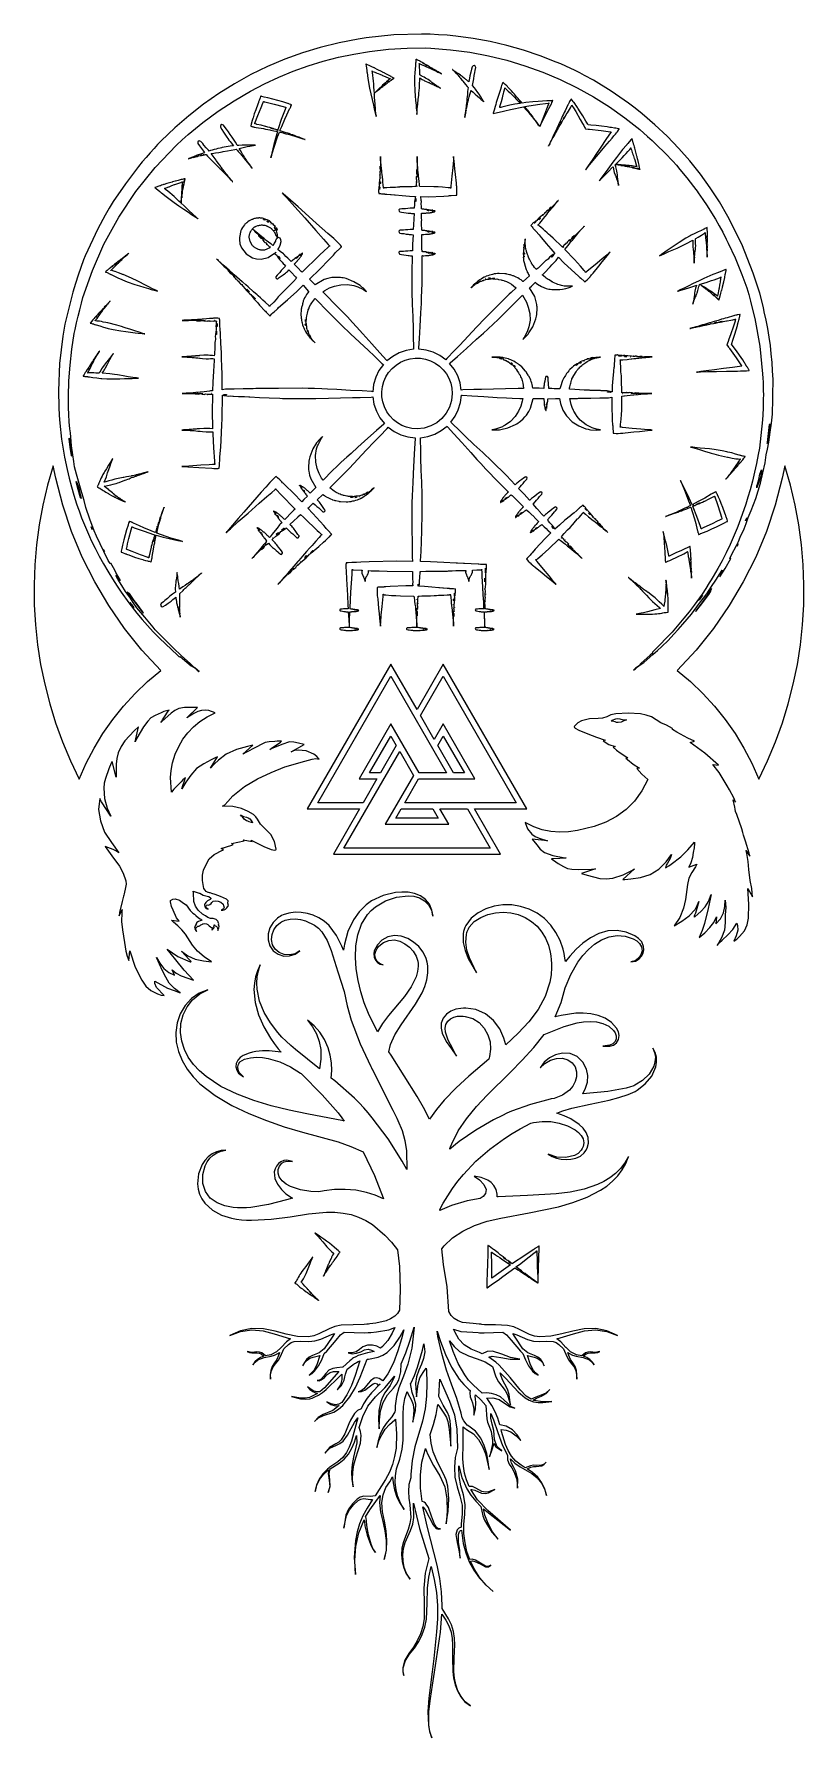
# Model space of a CAD drawing. Extents: x 0 to 162, y 0 to 357.
import ezdxf

# ---------------------------------------------------------------- set-up
doc = ezdxf.new("R2010")
doc.units = 0

msp = doc.modelspace()

# ---------------------------------------------------------------- linework, layer by layer
at = {"layer": 'Layer 1'}
for p, q in [((81.26275, 357.492077), (75.462397, 357.315001)), ((83.07795, 357.458775), (81.26275, 357.492077)), ((60.0562, 354.694), (56.311331, 353.56958)), ((64.00551, 355.668104), (60.0562, 354.694)), ((68.00065, 356.432815), (64.00551, 355.668104)), ((69.6943, 356.679), (68.00065, 356.432815)), ((75.462397, 357.315001), (69.6943, 356.679)), ((70.3808, 353.84039), (74.336928, 354.292243)), ((74.336928, 354.292243), (78.31076, 354.544785)), ((78.31076, 354.544785), (82.03745, 354.574418)), ((82.03745, 354.574418), (83.25179, 354.525698)), ((84.89114, 357.364276), (83.07795, 357.458775)), ((83.25179, 354.525698), (87.362265, 354.21553)), ((86.70188, 357.23225), (84.89114, 357.364276)), ((88.50962, 357.063763), (86.70188, 357.23225)), ((87.362265, 354.21553), (91.4487, 353.674)), ((92.10816, 356.578502), (88.50962, 357.063763)), ((95.6813, 355.934305), (92.10816, 356.578502)), ((99.218531, 355.107607), (95.6813, 355.934305)), ((102.710337, 354.113755), (99.218531, 355.107607)), ((106.150799, 352.954589), (102.710337, 354.113755)), ((49.024612, 350.697605), (45.505179, 348.977852)), ((52.63612, 352.23497), (49.024612, 350.697605)), ((56.311331, 353.56958), (52.63612, 352.23497)), ((54.408314, 349.689569), (57.51756, 350.807238)), ((57.51756, 350.807238), (60.674287, 351.782776)), ((60.674287, 351.782776), (63.873639, 352.614562)), ((63.873639, 352.614562), (67.110762, 353.300974)), ((67.110762, 353.300974), (70.3808, 353.84039)), ((69.623116, 351.169327), (69.620102, 351.166025)), ((69.620102, 351.166025), (69.628713, 351.104246)), ((69.632732, 351.165164), (69.623116, 351.169327)), ((69.628713, 351.104246), (69.66344, 350.855693)), ((69.651816, 351.156912), (69.632732, 351.165164)), ((69.690277, 351.14041), (69.651816, 351.156912)), ((69.66344, 350.855693), (69.804938, 349.840893)), ((69.843109, 351.074469), (69.690277, 351.14041)), ((70.444109, 350.812285), (69.843109, 351.074469)), ((70.58489, 350.750146), (70.444109, 350.812285)), ((70.720215, 350.69253), (70.58489, 350.750146)), ((70.986703, 350.579017), (70.720215, 350.69253)), ((71.248887, 350.466292), (70.986703, 350.579017)), ((71.378472, 350.408388), (71.248887, 350.466292)), ((71.44305, 350.378611), (71.378472, 350.408388)), ((71.468882, 350.366557), (71.44305, 350.378611)), ((71.485959, 350.358235), (71.468882, 350.366557)), ((72.028122, 350.090166), (71.485959, 350.358235)), ((80.02919, 350.919412), (79.950549, 350.151085)), ((80.030336, 350.996475), (80.02919, 350.919412)), ((80.039663, 351.17973), (80.030336, 350.996475)), ((80.044975, 351.225295), (80.039663, 351.17973)), ((80.047845, 351.248542), (80.044975, 351.225295)), ((80.051, 351.287), (80.047845, 351.248542)), ((80.064908, 351.438084), (80.051, 351.287)), ((80.076389, 351.527845), (80.064908, 351.438084)), ((80.073519, 351.883956), (80.070933, 351.708089)), ((80.070933, 351.708089), (80.076389, 351.527845)), ((80.081841, 352.224564), (80.073519, 351.883956)), ((80.082558, 352.234394), (80.081841, 352.224564)), ((80.095188, 352.228512), (80.082558, 352.234394)), ((80.120732, 352.216673), (80.095188, 352.228512)), ((80.172096, 352.192419), (80.120732, 352.216673)), ((80.275276, 352.142336), (80.172096, 352.192419)), ((80.479768, 352.040592), (80.275276, 352.142336)), ((80.872401, 351.843485), (80.479768, 352.040592)), ((80.804519, 351.314974), (80.806529, 351.317988)), ((80.816432, 351.284695), (80.804519, 351.314974)), ((80.806529, 351.317988), (80.811409, 351.318129)), ((80.811409, 351.318129), (80.822029, 351.317988)), ((80.833794, 351.26116), (80.816432, 351.284695)), ((80.822029, 351.317988), (80.833653, 351.317424)), ((80.833653, 351.317424), (80.839823, 351.316922)), ((80.857188, 351.248819), (80.833794, 351.26116)), ((80.839823, 351.316922), (80.874694, 351.28205)), ((80.861348, 351.244585), (80.857188, 351.248819)), ((80.859062, 350.88539), (80.859626, 351.241715)), ((80.878577, 350.655568), (80.859062, 350.88539)), ((80.859626, 351.241715), (80.861348, 351.244585)), ((80.976154, 351.785581), (80.872401, 351.843485)), ((80.874694, 351.28205), (80.882732, 351.272435)), ((80.898525, 350.444901), (80.878577, 350.655568)), ((80.882732, 351.272435), (80.888757, 351.26856)), ((80.888757, 351.26856), (80.904689, 351.261315)), ((80.905414, 350.387714), (80.898525, 350.444901)), ((80.904689, 351.261315), (80.936402, 351.247035)), ((80.910723, 350.002331), (80.905414, 350.387714)), ((80.936402, 351.247035), (81.062837, 351.198459)), ((81.131715, 351.685917), (80.976154, 351.785581)), ((81.062837, 351.198459), (81.301343, 351.083008)), ((81.207198, 351.63978), (81.131715, 351.685917)), ((81.238626, 351.623851), (81.207198, 351.63978)), ((81.268906, 351.6123), (81.238626, 351.623851)), ((81.487176, 351.505962), (81.268906, 351.6123)), ((81.301343, 351.083008), (81.39405, 351.045754)), ((81.39405, 351.045754), (81.783378, 350.885734)), ((81.607005, 351.434926), (81.487176, 351.505962)), ((81.561166, 351.366921), (81.5884, 351.371)), ((81.568055, 351.355872), (81.561166, 351.366921)), ((81.817322, 351.221766), (81.568055, 351.355872)), ((81.5884, 351.371), (81.588432, 351.370508)), ((81.588432, 351.370508), (81.72505, 351.304855)), ((81.855555, 351.270828), (81.607005, 351.434926)), ((81.72505, 351.304855), (81.836265, 351.235902)), ((81.783378, 350.885734), (82.324398, 350.643715)), ((81.837126, 351.218035), (81.817322, 351.221766)), ((81.836265, 351.235902), (81.837126, 351.218035)), ((81.945533, 351.207611), (81.855555, 351.270828)), ((82.013831, 351.153509), (81.945533, 351.207611)), ((82.139397, 351.110385), (82.013831, 351.153509)), ((82.286776, 351.038489), (82.139397, 351.110385)), ((82.177361, 350.985557), (82.2045, 350.989)), ((82.236063, 350.941141), (82.177361, 350.985557)), ((82.2045, 350.989), (82.307251, 350.953841)), ((82.2045, 350.989), (82.2045, 350.989)), ((82.376556, 350.864295), (82.236063, 350.941141)), ((82.42813, 350.958414), (82.286776, 351.038489)), ((82.307251, 350.953841), (82.435114, 350.853962)), ((82.324398, 350.643715), (82.549987, 350.545271)), ((82.400375, 350.852455), (82.376556, 350.864295)), ((82.435678, 350.845566), (82.400375, 350.852455)), ((82.63779, 350.829546), (82.42813, 350.958414)), ((82.435114, 350.853962), (82.435678, 350.845566)), ((82.549987, 350.545271), (82.86125, 350.411165)), ((82.985792, 350.609977), (82.63779, 350.829546)), ((82.86125, 350.411165), (82.928701, 350.380239)), ((82.875493, 350.612328), (82.8826, 350.614)), ((82.916108, 350.589152), (82.875493, 350.612328)), ((82.8826, 350.614), (82.882526, 350.613333)), ((82.882526, 350.613333), (82.922994, 350.59073)), ((82.922994, 350.59073), (82.916108, 350.589152)), ((82.928701, 350.380239), (83.201073, 350.259694)), ((83.071607, 350.5675), (82.985792, 350.609977)), ((83.312554, 350.42055), (83.071607, 350.5675)), ((83.321832, 350.449905), (83.303894, 350.458654)), ((83.303894, 350.458654), (83.323266, 350.443442)), ((83.452756, 350.334376), (83.312554, 350.42055)), ((83.3369, 350.439), (83.321832, 350.449905)), ((83.323266, 350.443442), (83.3369, 350.439)), ((83.3369, 350.439), (83.3369, 350.439)), ((91.4487, 353.674), (95.34042, 352.942266)), ((91.950257, 350.650445), (91.787234, 350.120768)), ((92.10181, 350.841379), (91.950257, 350.650445)), ((92.335904, 350.894401), (92.10181, 350.841379)), ((92.551124, 350.788138), (92.335904, 350.894401)), ((92.686873, 350.480392), (92.551124, 350.788138)), ((92.579242, 349.872429), (92.686873, 350.480392)), ((95.34042, 352.942266), (99.18479, 351.997858)), ((99.18479, 351.997858), (102.990127, 350.858932)), ((102.990127, 350.858932), (106.719411, 349.517296)), ((109.534, 351.631945), (106.150799, 352.954589)), ((110.546, 351.217), (109.534, 351.631945)), ((111.538068, 350.755561), (110.546, 351.217)), ((113.521308, 349.831171), (111.538068, 350.755561)), ((42.084446, 347.080093), (38.769036, 345.00871)), ((45.505179, 348.977852), (42.084446, 347.080093)), ((45.414, 345.5), (48.351679, 347.034329)), ((48.351679, 347.034329), (51.351402, 348.431392)), ((51.351402, 348.431392), (54.408314, 349.689569)), ((69.804938, 349.840893), (69.842965, 349.582095)), ((69.842965, 349.582095), (69.855021, 349.497068)), ((69.855021, 349.497068), (69.862051, 349.432707)), ((69.862051, 349.432707), (70.033253, 348.193967)), ((70.033253, 348.193967), (70.412252, 346.149807)), ((70.879788, 349.730604), (70.89299, 349.731823)), ((70.899591, 349.703265), (70.879788, 349.730604)), ((70.89299, 349.731823), (70.897438, 349.73118)), ((70.897438, 349.73118), (70.901028, 349.727161)), ((70.906192, 349.702263), (70.899591, 349.703265)), ((70.901028, 349.727161), (70.90849, 349.717848)), ((70.918246, 349.702046), (70.906192, 349.702263)), ((70.90849, 349.717848), (70.913798, 349.710527)), ((70.913798, 349.710527), (70.928866, 349.703065)), ((70.928866, 349.703065), (70.918246, 349.702046)), ((70.953422, 349.688401), (70.952705, 349.693351)), ((70.952705, 349.693351), (71.018, 349.666873)), ((70.994033, 349.396019), (70.953422, 349.688401)), ((71.072531, 348.810947), (70.994033, 349.396019)), ((71.018, 349.666873), (71.298839, 349.553504)), ((71.147012, 348.225232), (71.072531, 348.810947)), ((71.217327, 347.638868), (71.147012, 348.225232)), ((71.269279, 347.050641), (71.217327, 347.638868)), ((71.323093, 346.438301), (71.269279, 347.050641)), ((71.298839, 349.553504), (71.83512, 349.329702)), ((71.83512, 349.329702), (71.917492, 349.299925)), ((71.917492, 349.299925), (72.217418, 349.185981)), ((73.037822, 349.570962), (72.028122, 350.090166)), ((72.217418, 349.185981), (72.542027, 349.060127)), ((72.542027, 349.060127), (73.026357, 348.84408)), ((73.026357, 348.84408), (73.124372, 348.796365)), ((73.142007, 349.522961), (73.037822, 349.570962)), ((73.124372, 348.796365), (73.337475, 348.708182)), ((73.616865, 349.277493), (73.142007, 349.522961)), ((73.38081, 346.978026), (73.146752, 346.751215)), ((73.337475, 348.708182), (74.316325, 348.286706)), ((73.341617, 346.655641), (73.604366, 346.855401)), ((73.440522, 347.034197), (73.3808, 346.978)), ((73.3808, 346.978), (73.38081, 346.978026)), ((73.716769, 347.292077), (73.440522, 347.034197)), ((73.604366, 346.855401), (73.6846, 346.926)), ((73.68575, 349.236007), (73.616865, 349.277493)), ((73.673259, 346.984773), (73.715736, 347.018425)), ((73.673823, 346.979032), (73.673259, 346.984773)), ((73.71531, 347.01247), (73.673823, 346.979032)), ((73.6846, 346.926), (74.085697, 347.207271)), ((73.6846, 346.926), (73.6846, 346.926)), ((74.24212, 348.94713), (73.68575, 349.236007)), ((73.715736, 347.018425), (73.7153, 347.013)), ((73.7153, 347.013), (73.71531, 347.01247)), ((73.921549, 347.477844), (73.716769, 347.292077)), ((74.426546, 347.905204), (73.921549, 347.477844)), ((74.085697, 347.207271), (74.328795, 347.370435)), ((74.168932, 347.372309), (74.189311, 347.400796)), ((74.180841, 347.372238), (74.168932, 347.372309)), ((74.359075, 347.470107), (74.180841, 347.372238)), ((74.189311, 347.400796), (74.212987, 347.419522)), ((74.212987, 347.419522), (74.363239, 347.529447)), ((74.785431, 348.652874), (74.24212, 348.94713)), ((74.316325, 348.286706), (74.606923, 348.159777)), ((74.328795, 347.370435), (74.48378, 347.480719)), ((74.439726, 347.551836), (74.359075, 347.470107)), ((74.363239, 347.529447), (74.443313, 347.574292)), ((74.601191, 348.056816), (74.426546, 347.905204)), ((74.443313, 347.574292), (74.4397, 347.552)), ((74.4397, 347.552), (74.439726, 347.551836)), ((74.48378, 347.480719), (74.629582, 347.596314)), ((74.622719, 348.076261), (74.601191, 348.056816)), ((74.606923, 348.159777), (74.618836, 348.154609)), ((74.618836, 348.154609), (74.623857, 348.152097)), ((74.63175, 348.083007), (74.622719, 348.076261)), ((74.623857, 348.152097), (74.63376, 348.146933)), ((74.629582, 347.596314), (74.728887, 347.695904)), ((74.643087, 348.089608), (74.63175, 348.083007)), ((74.63376, 348.146933), (74.646245, 348.142843)), ((74.664327, 348.100871), (74.643087, 348.089608)), ((74.646245, 348.142843), (74.669492, 348.141192)), ((74.668487, 348.103312), (74.664327, 348.100871)), ((74.669207, 348.106612), (74.668487, 348.103312)), ((74.671789, 348.112854), (74.669207, 348.106612)), ((74.669492, 348.141192), (74.694463, 348.137317)), ((74.700489, 348.130352), (74.671789, 348.112854)), ((74.694463, 348.137317), (74.701208, 348.134303)), ((74.701208, 348.134303), (74.700489, 348.130352)), ((74.728887, 347.695904), (74.825755, 347.747782)), ((74.856607, 348.610611), (74.785431, 348.652874)), ((74.825755, 347.747782), (74.942282, 347.81645)), ((74.911141, 348.573516), (74.856607, 348.610611)), ((74.87397, 347.835816), (74.8853, 347.852)), ((74.899088, 347.835099), (74.87397, 347.835816)), ((74.8853, 347.852), (74.88531, 347.851688)), ((74.88531, 347.851688), (75.04288, 347.967498)), ((74.990212, 347.895588), (74.899088, 347.835099)), ((74.936541, 348.554071), (74.911141, 348.573516)), ((74.949314, 348.544312), (74.936541, 348.554071)), ((74.942282, 347.81645), (74.988346, 347.851753)), ((74.964955, 348.533263), (74.949314, 348.544312)), ((75.144338, 348.437688), (74.964955, 348.533263)), ((74.988346, 347.851753), (75.041158, 347.890282)), ((75.061535, 347.944308), (74.990212, 347.895588)), ((75.041158, 347.890282), (75.149215, 347.964187)), ((75.04288, 347.967498), (75.125252, 348.027611)), ((75.165432, 348.0246), (75.061535, 347.944308)), ((75.125252, 348.027611), (75.203174, 348.088027)), ((75.241634, 348.393057), (75.144338, 348.437688)), ((75.149215, 347.964187), (75.205327, 348.000351)), ((75.231303, 348.081713), (75.165432, 348.0246)), ((75.203174, 348.088027), (75.227284, 348.09879)), ((75.205327, 348.000351), (75.233885, 348.018289)), ((75.227284, 348.09879), (75.231303, 348.081713)), ((75.233885, 348.018289), (75.260001, 348.036227)), ((75.327449, 348.344766), (75.241634, 348.393057)), ((75.260001, 348.036227), (75.368349, 348.108699)), ((75.509271, 348.251992), (75.327449, 348.344766)), ((75.368349, 348.108699), (75.472246, 348.182531)), ((75.472246, 348.182531), (75.517594, 348.220349)), ((75.524627, 348.245605), (75.509271, 348.251992)), ((75.517594, 348.220349), (75.537112, 348.238716)), ((75.532233, 348.242306), (75.524627, 348.245605)), ((75.535964, 348.240581), (75.532233, 348.242306)), ((75.537112, 348.238716), (75.535964, 348.240581)), ((79.842345, 348.281138), (79.82369, 347.258588)), ((79.82369, 347.258588), (79.885971, 345.560778)), ((79.847653, 348.493383), (79.842345, 348.281138)), ((79.887836, 349.342073), (79.847653, 348.493383)), ((79.950549, 350.151085), (79.887836, 349.342073)), ((80.882895, 346.665349), (80.926233, 348.300299)), ((80.909718, 349.597359), (80.910723, 350.002331)), ((80.914741, 349.038475), (80.909718, 349.597359)), ((80.917612, 348.936443), (80.914741, 349.038475)), ((81.021509, 348.869641), (80.917612, 348.936443)), ((80.926233, 348.300299), (81.226732, 348.108865)), ((81.210076, 348.75864), (81.021509, 348.869641)), ((81.525357, 348.599995), (81.210076, 348.75864)), ((81.226732, 348.108865), (81.45304, 347.974327)), ((81.45304, 347.974327), (81.59425, 347.894252)), ((81.84236, 348.445154), (81.525357, 348.599995)), ((81.59425, 347.894252), (81.785399, 347.790928)), ((81.785399, 347.790928), (81.946124, 347.713077)), ((82.161229, 348.274023), (81.84236, 348.445154)), ((81.946124, 347.713077), (82.099963, 347.637953)), ((82.099963, 347.637953), (82.737127, 347.363139)), ((82.661202, 347.959961), (82.161229, 348.274023)), ((82.948354, 347.75073), (82.661202, 347.959961)), ((82.737127, 347.363139), (82.783047, 347.34434)), ((82.783047, 347.34434), (82.887376, 347.300644)), ((82.887376, 347.300644), (83.071063, 347.216045)), ((83.008052, 347.707322), (82.948354, 347.75073)), ((83.244272, 347.531814), (83.008052, 347.707322)), ((83.071063, 347.216045), (83.202082, 347.152827)), ((83.201073, 350.259694), (83.47029, 350.13958)), ((83.202082, 347.152827), (83.327363, 347.093631)), ((83.466705, 347.36291), (83.244272, 347.531814)), ((83.327363, 347.093631), (83.347167, 347.08624)), ((83.347167, 347.08624), (83.418775, 347.057396)), ((83.418775, 347.057396), (83.495982, 347.025178)), ((83.511881, 350.308474), (83.452756, 350.334376)), ((83.676797, 347.202687), (83.466705, 347.36291)), ((83.47029, 350.13958), (83.733191, 350.010929)), ((83.495982, 347.025178), (83.608922, 346.967777)), ((83.525515, 350.327775), (83.511881, 350.308474)), ((83.677774, 350.233708), (83.525515, 350.327775)), ((83.608922, 346.967777), (83.631452, 346.95486)), ((83.631452, 346.95486), (83.68197, 346.931757)), ((83.699471, 347.188262), (83.676797, 347.202687)), ((83.73605, 350.139497), (83.67763, 350.174941)), ((83.67763, 350.174941), (83.807071, 350.151838)), ((83.807071, 350.151838), (83.677774, 350.233708)), ((83.68197, 346.931757), (83.914163, 346.824343)), ((83.80093, 347.114286), (83.699471, 347.188262)), ((83.733191, 350.010929), (83.844409, 349.960129)), ((83.942267, 350.021892), (83.73605, 350.139497)), ((83.815422, 347.101801), (83.80093, 347.114286)), ((83.937116, 347.020803), (83.815422, 347.101801)), ((83.844409, 349.960129), (84.241631, 349.776371)), ((83.914163, 346.824343), (83.983333, 346.792915)), ((84.056798, 346.939292), (83.937116, 347.020803)), ((84.065395, 349.955736), (83.942267, 350.021892)), ((83.983333, 346.792915), (84.052358, 346.762133)), ((84.089251, 349.996393), (83.983632, 350.025383)), ((83.983632, 350.025383), (84.239644, 349.888407)), ((84.072441, 346.927597), (84.056798, 346.939292)), ((84.133275, 349.912039), (84.065395, 349.955736)), ((84.144237, 349.841849), (84.065883, 349.884399)), ((84.065883, 349.884399), (84.139636, 349.850891)), ((84.121808, 346.888348), (84.072441, 346.927597)), ((84.351291, 349.837606), (84.089251, 349.996393)), ((84.178636, 346.85491), (84.121808, 346.888348)), ((84.221961, 349.856933), (84.133275, 349.912039)), ((84.139636, 349.850891), (84.161734, 349.835177)), ((84.161734, 349.835177), (84.144237, 349.841849)), ((84.209488, 346.832668), (84.178636, 346.85491)), ((84.195316, 346.812248), (84.2029, 346.814)), ((84.196894, 346.808878), (84.195316, 346.812248)), ((84.262333, 346.767392), (84.196894, 346.808878)), ((84.2029, 346.814), (84.202922, 346.813171)), ((84.202922, 346.813171), (84.238798, 346.792721)), ((84.273779, 346.781795), (84.209488, 346.832668)), ((84.592634, 349.658466), (84.221961, 349.856933)), ((84.238798, 346.792721), (84.267785, 346.771484)), ((84.239644, 349.888407), (84.3434, 349.83)), ((84.241631, 349.776371), (84.483151, 349.660417)), ((84.267644, 346.766173), (84.262333, 346.767392)), ((84.267785, 346.771484), (84.267644, 346.766173)), ((84.297028, 346.762423), (84.273779, 346.781795)), ((84.3434, 349.83), (84.370378, 349.819738)), ((84.3434, 349.83), (84.3434, 349.83)), ((84.370378, 349.819738), (84.351291, 349.837606)), ((84.483151, 349.660417), (84.744187, 349.534204)), ((84.777899, 349.556361), (84.592634, 349.658466)), ((84.744187, 349.534204), (85.110412, 349.351019)), ((85.007365, 349.42979), (84.777899, 349.556361)), ((85.333695, 349.237422), (85.007365, 349.42979)), ((85.110412, 349.351019), (85.145859, 349.33301)), ((85.145859, 349.33301), (85.20039, 349.308457)), ((85.20039, 349.308457), (85.365851, 349.215177)), ((85.417515, 349.187051), (85.333695, 349.237422)), ((85.365851, 349.215177), (85.417515, 349.187051)), ((85.4177, 349.187), (85.421431, 349.184847)), ((85.43018, 349.179753), (85.4177, 349.187)), ((85.421431, 349.184847), (85.43018, 349.179753)), ((85.476435, 349.153865), (85.430224, 349.180557)), ((85.430224, 349.180557), (85.471711, 349.156306)), ((85.471711, 349.156306), (85.507, 349.136)), ((85.507, 349.136), (85.476435, 349.153865)), ((85.507, 349.136), (85.507, 349.136)), ((87.7741, 350.041), (87.758315, 350.053917)), ((87.758315, 350.053917), (87.771803, 350.042507)), ((87.771803, 350.042507), (87.792182, 350.025718)), ((87.792182, 350.025718), (87.7741, 350.041)), ((87.82173, 350.003039), (87.797907, 350.020763)), ((87.797907, 350.020763), (87.833927, 349.988547)), ((87.89592, 349.943916), (87.82173, 350.003039)), ((87.833927, 349.988547), (87.974132, 349.864344)), ((87.923617, 349.928992), (87.89592, 349.943916)), ((87.940551, 349.9178), (87.923617, 349.928992)), ((88.10932, 349.796106), (87.940551, 349.9178)), ((87.974132, 349.864344), (88.072577, 349.77874)), ((88.072577, 349.77874), (88.151647, 349.709644)), ((88.230007, 349.711653), (88.10932, 349.796106)), ((88.151647, 349.709644), (88.311227, 349.575752)), ((88.2386, 349.592), (88.224681, 349.598672)), ((88.224681, 349.598672), (88.2287, 349.586116)), ((88.2287, 349.586116), (88.330444, 349.477912)), ((88.341369, 349.634231), (88.230007, 349.711653)), ((88.281509, 349.552393), (88.2386, 349.592)), ((88.390574, 349.459974), (88.281509, 349.552393)), ((88.311227, 349.575752), (88.34495, 349.538084)), ((88.330444, 349.477912), (88.390574, 349.459974)), ((88.526921, 349.511893), (88.341369, 349.634231)), ((88.34495, 349.538084), (88.369785, 349.508089)), ((88.37411, 349.5827), (88.366936, 349.593605)), ((88.366936, 349.593605), (88.375832, 349.589228)), ((88.369785, 349.508089), (88.422022, 349.463461)), ((88.408981, 349.560441), (88.3741, 349.583)), ((88.3741, 349.583), (88.37411, 349.5827)), ((88.375832, 349.589228), (88.408981, 349.560441)), ((88.422022, 349.463461), (88.505111, 349.383742)), ((88.527209, 349.359491), (88.447134, 349.372405)), ((88.447134, 349.372405), (88.494347, 349.316438)), ((88.494347, 349.316438), (88.550887, 349.252148)), ((88.505111, 349.383742), (88.527209, 349.359491)), ((88.578725, 349.478097), (88.526921, 349.511893)), ((88.550887, 349.252148), (88.571554, 349.266713)), ((88.571554, 349.266713), (88.599249, 349.249565)), ((88.696112, 349.391994), (88.578725, 349.478097)), ((88.599249, 349.249565), (88.651197, 349.190728)), ((88.630794, 349.173662), (88.623617, 349.176532)), ((88.623617, 349.176532), (88.6282, 349.169)), ((88.6282, 349.169), (88.636102, 349.163116)), ((88.636102, 349.163116), (88.630794, 349.173662)), ((88.651197, 349.190728), (88.740315, 349.090491)), ((88.821966, 349.312204), (88.696112, 349.391994)), ((88.740315, 349.090491), (88.777339, 349.062077)), ((88.777339, 349.062077), (88.896154, 348.907448)), ((88.948684, 349.232274), (88.821966, 349.312204)), ((88.833039, 349.078061), (88.838924, 349.079424)), ((88.849112, 349.062779), (88.833039, 349.078061)), ((88.838924, 349.079424), (88.854709, 349.06371)), ((88.854709, 349.06371), (88.849112, 349.062779)), ((88.896154, 348.907448), (88.966614, 348.814458)), ((88.979537, 349.211671), (88.948684, 349.232274)), ((88.966614, 348.814458), (89.017696, 348.756696)), ((89.12003, 349.11667), (88.979537, 349.211671)), ((89.017696, 348.756696), (89.077394, 348.705106)), ((89.022171, 348.891211), (89.026621, 348.897454)), ((89.052738, 348.818962), (89.022171, 348.891211)), ((89.026621, 348.897454), (89.046998, 348.892574)), ((89.046998, 348.892574), (89.056613, 348.884107)), ((89.102974, 348.793844), (89.052738, 348.818962)), ((89.056613, 348.884107), (89.108993, 348.828713)), ((89.077394, 348.705106), (89.138385, 348.674324)), ((89.123638, 348.796644), (89.102974, 348.793844)), ((89.108993, 348.828713), (89.1236, 348.797)), ((89.219767, 349.046066), (89.12003, 349.11667)), ((89.1236, 348.797), (89.123638, 348.796644)), ((89.138385, 348.674324), (89.153738, 348.635149)), ((89.153738, 348.635149), (89.178421, 348.589429)), ((89.178421, 348.589429), (89.252327, 348.470896)), ((89.212326, 348.615466), (89.222082, 348.628527)), ((89.248058, 348.565671), (89.212326, 348.615466)), ((89.452961, 348.872353), (89.219767, 349.046066)), ((89.222082, 348.628527), (89.233563, 348.625942)), ((89.233563, 348.625942), (89.325407, 348.529363)), ((89.302877, 348.518458), (89.248058, 348.565671)), ((89.252327, 348.470896), (89.292222, 348.419664)), ((89.292222, 348.419664), (89.377752, 348.343247)), ((89.323541, 348.521328), (89.302877, 348.518458)), ((89.325407, 348.529363), (89.3235, 348.522)), ((89.3235, 348.522), (89.323541, 348.521328)), ((89.377752, 348.343247), (89.435441, 348.253125)), ((89.435441, 348.253125), (89.455101, 348.226432)), ((89.626892, 348.757621), (89.452961, 348.872353)), ((89.455101, 348.226432), (89.618553, 348.039231)), ((89.618553, 348.039231), (89.78746, 347.850808)), ((89.668379, 348.729994), (89.626892, 348.757621)), ((89.762805, 348.643462), (89.668379, 348.729994)), ((89.87273, 348.56396), (89.762805, 348.643462)), ((89.78746, 347.850808), (89.803532, 347.822394)), ((89.803532, 347.822394), (89.936992, 347.653202)), ((89.980502, 348.482379), (89.87273, 348.56396)), ((89.936992, 347.653202), (89.969425, 347.619979)), ((89.969425, 347.619979), (90.242085, 347.260993)), ((90.330943, 348.20161), (89.980502, 348.482379)), ((90.242085, 347.260993), (90.53957, 346.891181)), ((90.405709, 348.140475), (90.330943, 348.20161)), ((90.435413, 348.107542), (90.405709, 348.140475)), ((90.592839, 347.957866), (90.435413, 348.107542)), ((90.53957, 346.891181), (90.866476, 346.514262)), ((90.708649, 347.870112), (90.592839, 347.957866)), ((90.816133, 347.790525), (90.708649, 347.870112)), ((90.846412, 347.769576), (90.816133, 347.790525)), ((91.019623, 347.610787), (90.846412, 347.769576)), ((91.196136, 347.441093), (91.019623, 347.610787)), ((91.20044, 347.470224), (91.196136, 347.441093)), ((91.274919, 347.893492), (91.20044, 347.470224)), ((91.336054, 348.210066), (91.274919, 347.893492)), ((91.444543, 348.722739), (91.336054, 348.210066)), ((91.62407, 349.468248), (91.444543, 348.722739)), ((91.787234, 350.120768), (91.62407, 349.468248)), ((91.9616, 346.700295), (92.127061, 347.398735)), ((92.127061, 347.398735), (92.2598, 348.099)), ((92.2598, 348.099), (92.368004, 348.776051)), ((92.2598, 348.099), (92.2598, 348.099)), ((92.368004, 348.776051), (92.483526, 349.45239)), ((92.483526, 349.45239), (92.579242, 349.872429)), ((98.190791, 346.958668), (98.104256, 346.685361)), ((98.277611, 347.216337), (98.190791, 346.958668)), ((98.331856, 347.366948), (98.277611, 347.216337)), ((98.342045, 347.409211), (98.331856, 347.366948)), ((98.351076, 347.427866), (98.342045, 347.409211)), ((98.355668, 347.423915), (98.351076, 347.427866)), ((98.364566, 347.415951), (98.355668, 347.423915)), ((98.437035, 347.351014), (98.364566, 347.415951)), ((98.583268, 347.216191), (98.437035, 347.351014)), ((98.8753, 346.937), (98.583268, 347.216191)), ((99.163792, 346.639075), (98.8753, 346.937)), ((106.719411, 349.517296), (110.364832, 347.977028)), ((110.364832, 347.977028), (113.918583, 346.242206)), ((114.497, 349.337), (113.521308, 349.831171)), ((115.46371, 348.82456), (114.497, 349.337)), ((117.38897, 347.78709), (115.46371, 348.82456)), ((121.110016, 345.502498), (117.38897, 347.78709)), ((38.769036, 345.00871), (35.565573, 342.768084)), ((38.644754, 341.295583), (41.974423, 343.48627)), ((41.974423, 343.48627), (45.414, 345.5)), ((47.130631, 343.293829), (47.070647, 343.129373)), ((47.16378, 343.383951), (47.130631, 343.293829)), ((47.226061, 343.547761), (47.16378, 343.383951)), ((47.447777, 344.128026), (47.226061, 343.547761)), ((47.552967, 344.384326), (47.447777, 344.128026)), ((47.579372, 344.448545), (47.552967, 344.384326)), ((47.581093, 344.452564), (47.579372, 344.448545)), ((47.585256, 344.451774), (47.581093, 344.452564)), ((47.593867, 344.449835), (47.585256, 344.451774)), ((47.610944, 344.44596), (47.593867, 344.449835)), ((47.645093, 344.438213), (47.610944, 344.44596)), ((47.781567, 344.407214), (47.645093, 344.438213)), ((48.324875, 344.283369), (47.781567, 344.407214)), ((48.01555, 343.00504), (48.110552, 343.226181)), ((48.110552, 343.226181), (48.145135, 343.306114)), ((48.145135, 343.306114), (48.149442, 343.315586)), ((48.149442, 343.315586), (48.158625, 343.331729)), ((48.158625, 343.331729), (48.163649, 343.338403)), ((48.163649, 343.338403), (48.170823, 343.339193)), ((48.170823, 343.339193), (48.187615, 343.333524)), ((48.187615, 343.333524), (48.200242, 343.323623)), ((48.200242, 343.323623), (48.206843, 343.320536)), ((48.206843, 343.320536), (48.241714, 343.311505)), ((48.241714, 343.311505), (48.311604, 343.293423)), ((48.311604, 343.293423), (48.451377, 343.257473)), ((49.05905, 344.115038), (48.324875, 344.283369)), ((48.451377, 343.257473), (48.731059, 343.186511)), ((50.11984, 343.857733), (49.05905, 344.115038)), ((51.1736, 343.569), (50.11984, 343.857733)), ((52.210155, 343.268701), (51.1736, 343.569)), ((53.224885, 342.937779), (52.210155, 343.268701)), ((70.412252, 346.149807), (70.686778, 344.927287)), ((70.686778, 344.927287), (70.962881, 343.753627)), ((70.962881, 343.753627), (71.230377, 342.577327)), ((71.184463, 344.851207), (71.188194, 344.85458)), ((71.18805, 344.854436), (71.184463, 344.851207)), ((71.188194, 344.85458), (71.18805, 344.854436)), ((71.374175, 345.684181), (71.323093, 346.438301)), ((71.40919, 345.118126), (71.374175, 345.684181)), ((71.412061, 345.06876), (71.40919, 345.118126)), ((71.43172, 345.095308), (71.412061, 345.06876)), ((71.4126, 345.06), (71.589398, 345.219436)), ((71.4643, 344.199), (71.4126, 345.06)), ((71.462144, 345.126663), (71.43172, 345.095308)), ((71.789047, 345.449336), (71.462144, 345.126663)), ((71.548241, 342.85593), (71.4643, 344.199)), ((71.589398, 345.219436), (71.811975, 345.422071)), ((72.019662, 345.675859), (71.789047, 345.449336)), ((71.811975, 345.422071), (71.992363, 345.584016)), ((71.992363, 345.584016), (72.348829, 345.896213)), ((72.233629, 345.879493), (72.019662, 345.675859)), ((72.578758, 346.213285), (72.233629, 345.879493)), ((72.283403, 345.793751), (72.263168, 345.771077)), ((72.263168, 345.771077), (72.292014, 345.787077)), ((72.3873, 345.881), (72.283403, 345.793751)), ((72.292014, 345.787077), (72.570567, 346.007142)), ((72.35963, 345.965166), (72.332937, 345.946655)), ((72.332937, 345.946655), (72.34614, 345.961364)), ((72.34614, 345.961364), (72.422771, 346.027162)), ((72.348829, 345.896213), (72.44512, 345.970762)), ((72.422771, 346.027162), (72.3596, 345.965)), ((72.3596, 345.965), (72.35963, 345.965166)), ((72.635142, 346.09583), (72.3873, 345.881)), ((72.3873, 345.881), (72.3873, 345.881)), ((72.44512, 345.970762), (72.521038, 346.027734)), ((72.521038, 346.027734), (72.640723, 346.130914)), ((72.570567, 346.007142), (72.635142, 346.09583)), ((72.674905, 346.306492), (72.578758, 346.213285)), ((72.640723, 346.130914), (72.851543, 346.303479)), ((72.915279, 346.526487), (72.674905, 346.306492)), ((72.851543, 346.303479), (72.914256, 346.352199)), ((72.914256, 346.352199), (72.851543, 346.243566)), ((72.851543, 346.243566), (72.995194, 346.351482)), ((73.146752, 346.751215), (72.915279, 346.526487)), ((72.995194, 346.351482), (73.16166, 346.47827)), ((73.138413, 346.489965), (73.188497, 346.539188)), ((73.16166, 346.47827), (73.138413, 346.489965)), ((73.188497, 346.539188), (73.341617, 346.655641)), ((73.360801, 346.634514), (73.3796, 346.647)), ((73.370272, 346.645922), (73.360801, 346.634514)), ((73.396102, 346.661924), (73.370272, 346.645922)), ((73.3796, 346.647), (73.396102, 346.661924)), ((79.885971, 345.560778), (79.970355, 344.540098)), ((79.970355, 344.540098), (80.064053, 343.558812)), ((80.064053, 343.558812), (80.149868, 342.576448)), ((80.501742, 342.76658), (80.618125, 343.85959)), ((80.618125, 343.85959), (80.699781, 344.607969)), ((80.699781, 344.607969), (80.748859, 345.068694)), ((80.748859, 345.068694), (80.809706, 345.683326)), ((80.809706, 345.683326), (80.84716, 346.18416)), ((80.84716, 346.18416), (80.882895, 346.665349)), ((84.052358, 346.762133), (84.116936, 346.728122)), ((84.116936, 346.728122), (84.142192, 346.717144)), ((84.142192, 346.717144), (84.248243, 346.669643)), ((84.248243, 346.669643), (84.395193, 346.597318)), ((84.314678, 346.745919), (84.297028, 346.762423)), ((84.348116, 346.73207), (84.314678, 346.745919)), ((84.387003, 346.709685), (84.348116, 346.73207)), ((84.357032, 346.695428), (84.3644, 346.697)), ((84.372388, 346.682163), (84.357032, 346.695428)), ((84.3644, 346.697), (84.364353, 346.696215)), ((84.364353, 346.696215), (84.391762, 346.684949)), ((84.409842, 346.658702), (84.372388, 346.682163)), ((84.424316, 346.684931), (84.387003, 346.709685)), ((84.391762, 346.684949), (84.425629, 346.655033)), ((84.395193, 346.597318), (84.456469, 346.567611)), ((84.416302, 346.655033), (84.409842, 346.658702)), ((84.425773, 346.652665), (84.416302, 346.655033)), ((84.47971, 346.645609), (84.424316, 346.684931)), ((84.425629, 346.655033), (84.425773, 346.652665)), ((84.456469, 346.567611), (84.540995, 346.527358)), ((84.572561, 346.580529), (84.47971, 346.645609)), ((84.540995, 346.527358), (84.559362, 346.518609)), ((84.554213, 346.575311), (84.543305, 346.581983)), ((84.543305, 346.581983), (84.5561, 346.576)), ((84.556078, 346.57574), (84.554213, 346.575311)), ((84.5561, 346.576), (84.556078, 346.57574)), ((84.559362, 346.518609), (84.633267, 346.48424)), ((84.595523, 346.568111), (84.572561, 346.580529)), ((84.660389, 346.525848), (84.595523, 346.568111)), ((84.633267, 346.48424), (84.706168, 346.449727)), ((84.698274, 346.501165), (84.660389, 346.525848)), ((84.714059, 346.493489), (84.698274, 346.501165)), ((84.706168, 346.449727), (84.777779, 346.412846)), ((84.717217, 346.498439), (84.714059, 346.493489)), ((84.758402, 346.471388), (84.717217, 346.498439)), ((84.793561, 346.447997), (84.758402, 346.471388)), ((84.775479, 346.445917), (84.75955, 346.456032)), ((84.75955, 346.456032), (84.793561, 346.447997)), ((84.831446, 346.412265), (84.775479, 346.445917)), ((84.777779, 346.412846), (84.807915, 346.398137)), ((84.807915, 346.398137), (84.915399, 346.342384)), ((84.864884, 346.392676), (84.831446, 346.412265)), ((84.8421, 346.413), (84.91127, 346.371231)), ((84.869794, 346.40293), (84.8421, 346.413)), ((84.8421, 346.413), (84.8421, 346.413)), ((84.883395, 346.379694), (84.864884, 346.392676)), ((84.888437, 346.361559), (84.867053, 346.374473)), ((84.867053, 346.374473), (84.887, 346.364)), ((84.941118, 346.355071), (84.869794, 346.40293)), ((84.90779, 346.363189), (84.883395, 346.379694)), ((84.887, 346.364), (84.893028, 346.359405)), ((84.893028, 346.359405), (84.888437, 346.361559)), ((85.008388, 346.302345), (84.90779, 346.363189)), ((84.91127, 346.371231), (84.939396, 346.353364)), ((84.915399, 346.342384), (84.980838, 346.306293)), ((84.939396, 346.353364), (84.94657, 346.349991)), ((84.94657, 346.349991), (84.941118, 346.355071)), ((84.980838, 346.306293), (85.051441, 346.266901)), ((85.058906, 346.271131), (85.008388, 346.302345)), ((85.051441, 346.266901), (85.150891, 346.210217)), ((85.121616, 346.232385), (85.058906, 346.271131)), ((85.211309, 346.176491), (85.121616, 346.232385)), ((85.150891, 346.210217), (85.160506, 346.204835)), ((85.160506, 346.204835), (85.175145, 346.197373)), ((85.175145, 346.197373), (85.220348, 346.170251)), ((85.234268, 346.162067), (85.211309, 346.176491)), ((85.220348, 346.170251), (85.234268, 346.162067)), ((85.250693, 346.15228), (85.238783, 346.159601)), ((85.238783, 346.159601), (85.2494, 346.153)), ((85.2494, 346.153), (85.259159, 346.147116)), ((85.259159, 346.147116), (85.250693, 346.15228)), ((90.771339, 343.450704), (90.720395, 342.95561)), ((90.781959, 343.558047), (90.771339, 343.450704)), ((90.790569, 343.608991), (90.781959, 343.558047)), ((90.822858, 343.855532), (90.790569, 343.608991)), ((90.834627, 344.015685), (90.822858, 343.855532)), ((90.843658, 344.162706), (90.834627, 344.015685)), ((90.84538, 344.202674), (90.843658, 344.162706)), ((90.87437, 344.470167), (90.84538, 344.202674)), ((90.866476, 346.514262), (90.951002, 346.421916)), ((90.9068, 344.751006), (90.87437, 344.470167)), ((90.945834, 345.139476), (90.9068, 344.751006)), ((90.961477, 345.354811), (90.945834, 345.139476)), ((90.951002, 346.421916), (91.054755, 346.297284)), ((90.967647, 345.449023), (90.961477, 345.354811)), ((91.054755, 346.297284), (90.967647, 345.449023)), ((91.020022, 343.152778), (91.084456, 343.440721)), ((91.084456, 343.440721), (91.096366, 343.478033)), ((91.096366, 343.478033), (91.159795, 343.724862)), ((91.159795, 343.724862), (91.170844, 343.777457)), ((91.170844, 343.777457), (91.3138, 344.295)), ((91.3138, 344.295), (91.465353, 344.840033)), ((91.465353, 344.840033), (91.621918, 345.412405)), ((91.621918, 345.412405), (91.660233, 345.555774)), ((91.660233, 345.555774), (91.690944, 345.656445)), ((91.690944, 345.656445), (92.097344, 345.269194)), ((92.428567, 346.179226), (91.9616, 346.700295)), ((92.097344, 345.269194), (92.571629, 344.860421)), ((92.601634, 345.956076), (92.428567, 346.179226)), ((92.571629, 344.860421), (93.035153, 344.475036)), ((92.779998, 345.723669), (92.601634, 345.956076)), ((92.984493, 345.431851), (92.779998, 345.723669)), ((93.133453, 345.211436), (92.984493, 345.431851)), ((93.035153, 344.475036), (93.489776, 344.085635)), ((93.370093, 344.852385), (93.133453, 345.211436)), ((93.708477, 344.319479), (93.370093, 344.852385)), ((93.489776, 344.085635), (93.76545, 343.827038)), ((94.008979, 343.850934), (93.708477, 344.319479)), ((93.76545, 343.827038), (94.171714, 343.464185)), ((94.257961, 343.471218), (94.008979, 343.850934)), ((94.171714, 343.464185), (94.358988, 343.305325)), ((94.355401, 343.325416), (94.257961, 343.471218)), ((94.358988, 343.305325), (94.355401, 343.325416)), ((97.4544, 344.63), (96.981114, 343.1191)), ((97.922434, 346.059741), (97.4544, 344.63)), ((97.749108, 342.281609), (98.040282, 343.336659)), ((97.963334, 346.204967), (97.922434, 346.059741)), ((97.987441, 346.291789), (97.963334, 346.204967)), ((98.019445, 346.402575), (97.987441, 346.291789)), ((98.104256, 346.685361), (98.019445, 346.402575)), ((98.040282, 343.336659), (98.255394, 344.100106)), ((98.255394, 344.100106), (98.454149, 344.828109)), ((98.454149, 344.828109), (98.477827, 344.937388)), ((98.477827, 344.937388), (98.570678, 345.339272)), ((98.570678, 345.339272), (98.673714, 345.777179)), ((98.673714, 345.777179), (98.742884, 346.120801)), ((98.742884, 346.120801), (98.744321, 346.125537)), ((98.744321, 346.125537), (98.74633, 346.130129)), ((98.74633, 346.130129), (98.749485, 346.135798)), ((98.749485, 346.135798), (98.758234, 346.144697)), ((98.758234, 346.144697), (98.78263, 346.146201)), ((98.78263, 346.146201), (98.789375, 346.155531)), ((98.789375, 346.155531), (98.789807, 346.174545)), ((98.789807, 346.174545), (98.789948, 346.185165)), ((98.789948, 346.185165), (98.795547, 346.183082)), ((98.795547, 346.183082), (98.8109, 346.174474)), ((98.8109, 346.174474), (98.819084, 346.169594)), ((98.819084, 346.169594), (98.823244, 346.167009)), ((98.823244, 346.167009), (98.826834, 346.162212)), ((98.826834, 346.162212), (98.842043, 346.141609)), ((98.842043, 346.141609), (98.850227, 346.130848)), ((98.850227, 346.130848), (98.854387, 346.125322)), ((98.854387, 346.125322), (98.865583, 346.114417)), ((98.865583, 346.114417), (98.884955, 346.095903)), ((98.884955, 346.095903), (99.504469, 345.505952)), ((99.305719, 346.49313), (99.163792, 346.639075)), ((99.420092, 346.376533), (99.305719, 346.49313)), ((100.108056, 345.65549), (99.420092, 346.376533)), ((99.504469, 345.505952), (99.870838, 345.158455)), ((99.870838, 345.158455), (100.234478, 344.815335)), ((100.19789, 345.556472), (100.108056, 345.65549)), ((100.48117, 345.232724), (100.19789, 345.556472)), ((100.234478, 344.815335), (100.573294, 344.460444)), ((100.790855, 344.902948), (100.48117, 345.232724)), ((100.573294, 344.460444), (100.70245, 344.329352)), ((100.70245, 344.329352), (101.242747, 343.773987)), ((100.960188, 344.701182), (100.790855, 344.902948)), ((100.914, 344.621), (100.903809, 344.642449)), ((100.903809, 344.642449), (100.941, 344.625)), ((101.263265, 344.221242), (100.914, 344.621)), ((100.94038, 344.62513), (101.13167, 344.41676)), ((100.941, 344.625), (100.94038, 344.62513)), ((101.311487, 344.258968), (100.960188, 344.701182)), ((101.13167, 344.41676), (101.287804, 344.225323)), ((101.242747, 343.773987), (101.98711, 342.976097)), ((101.290389, 344.199359), (101.263265, 344.221242)), ((101.287804, 344.225323), (101.290389, 344.199359)), ((101.438205, 344.093651), (101.311487, 344.258968)), ((101.53464, 343.959474), (101.438205, 344.093651)), ((101.707419, 343.79265), (101.53464, 343.959474)), ((101.911053, 343.566985), (101.707419, 343.79265)), ((101.849341, 343.471277), (101.767401, 343.583426)), ((101.767401, 343.583426), (101.803565, 343.565559)), ((101.803565, 343.565559), (101.944055, 343.429443)), ((102.043075, 343.244393), (101.849341, 343.471277)), ((102.106351, 343.334795), (101.911053, 343.566985)), ((101.944055, 343.429443), (102.122289, 343.180749)), ((102.075937, 343.207657), (102.043075, 343.244393)), ((102.123579, 343.168264), (102.075937, 343.207657)), ((102.379152, 343.000427), (102.106351, 343.334795)), ((104.63563, 343.269506), (103.18307, 343.121904)), ((105.73991, 343.36343), (104.63563, 343.269506)), ((107.55597, 343.481176), (105.73991, 343.36343)), ((107.721431, 343.486199), (107.55597, 343.481176)), ((107.769076, 343.487777), (107.721431, 343.486199)), ((107.840255, 343.490935), (107.769076, 343.487777)), ((107.982038, 343.497034), (107.840255, 343.490935)), ((108.264026, 343.508873), (107.982038, 343.497034)), ((108.399639, 343.512748), (108.264026, 343.508873)), ((108.532238, 343.515618), (108.399639, 343.512748)), ((108.796, 343.521), (108.532238, 343.515618)), ((108.665733, 343.139902), (108.742077, 343.336001)), ((108.742077, 343.336001), (108.780394, 343.434733)), ((108.780394, 343.434733), (108.799622, 343.484314)), ((108.812542, 343.520774), (108.796, 343.521)), ((108.799622, 343.484314), (108.809093, 343.50915)), ((108.809093, 343.50915), (108.811534, 343.515392)), ((108.811534, 343.515392), (108.812824, 343.518477)), ((108.812824, 343.518477), (108.812542, 343.520774)), ((112.300798, 343.244169), (112.235072, 343.115733)), ((112.33366, 343.304872), (112.300798, 343.244169)), ((112.349877, 343.33221), (112.33366, 343.304872)), ((112.366093, 343.354382), (112.349877, 343.33221)), ((112.688108, 343.832971), (112.366093, 343.354382)), ((112.707339, 343.86526), (112.688108, 343.832971)), ((112.712075, 343.873368), (112.707339, 343.86526)), ((112.714657, 343.876024), (112.712075, 343.873368)), ((112.718247, 343.871074), (112.714657, 343.876024)), ((112.73231, 343.851341), (112.718247, 343.871074)), ((112.78885, 343.773058), (112.73231, 343.851341)), ((112.90179, 343.619651), (112.78885, 343.773058)), ((113.131253, 343.319223), (112.90179, 343.619651)), ((113.206736, 343.220564), (113.131253, 343.319223)), ((113.283083, 343.115947), (113.206736, 343.220564)), ((113.918583, 346.242206), (117.372853, 344.31691)), ((117.372853, 344.31691), (120.719833, 342.205218)), ((124.68335, 342.99315), (121.110016, 345.502498)), ((32.480684, 340.362597), (29.520991, 337.796632)), ((35.565573, 342.768084), (32.480684, 340.362597)), ((35.439026, 338.927095), (38.644754, 341.295583)), ((45.918871, 339.812339), (45.793449, 339.366397)), ((45.952021, 339.933528), (45.918871, 339.812339)), ((46.217939, 340.754512), (45.952021, 339.933528)), ((46.516428, 341.617829), (46.217939, 340.754512)), ((46.363231, 338.785913), (46.966957, 340.409533)), ((46.950102, 342.800889), (46.516428, 341.617829)), ((47.070647, 343.129373), (46.950102, 342.800889)), ((46.966957, 340.409533), (47.649181, 342.106123)), ((47.649181, 342.106123), (48.01555, 343.00504)), ((48.731059, 343.186511), (49.291162, 343.047884)), ((49.291162, 343.047884), (50.406632, 342.77587)), ((50.406632, 342.77587), (52.247372, 342.284005)), ((52.676719, 341.67056), (51.8916, 339.59203)), ((51.968467, 338.120705), (52.622993, 339.627445)), ((52.247372, 342.284005), (52.701998, 342.158439)), ((52.622993, 339.627445), (53.04978, 340.550184)), ((52.854951, 342.104304), (52.676719, 341.67056)), ((52.701998, 342.158439), (52.815223, 342.127011)), ((52.815223, 342.127011), (52.859424, 342.114743)), ((52.857821, 342.111049), (52.854951, 342.104304)), ((52.859258, 342.114492), (52.857821, 342.111049)), ((52.859424, 342.114743), (52.859258, 342.114492)), ((53.04978, 340.550184), (53.6392, 341.785)), ((53.356479, 342.892502), (53.224885, 342.937779)), ((53.614357, 342.806901), (53.356479, 342.892502)), ((53.86994, 342.720008), (53.614357, 342.806901)), ((53.6392, 341.785), (53.700764, 341.909059)), ((53.6392, 341.785), (53.6392, 341.785)), ((53.700764, 341.909059), (53.731616, 341.971125)), ((53.731616, 341.971125), (53.790742, 342.094253)), ((53.790742, 342.094253), (53.850291, 342.217954)), ((53.850291, 342.217954), (53.880139, 342.280021)), ((53.996375, 342.676311), (53.86994, 342.720008)), ((53.880139, 342.280021), (53.90798, 342.341297)), ((53.90798, 342.341297), (54.0103, 342.583534)), ((54.027944, 342.665403), (53.996375, 342.676311)), ((54.0103, 342.583534), (54.035982, 342.644237)), ((54.042439, 342.659378), (54.027944, 342.665403)), ((54.035982, 342.644237), (54.042439, 342.659378)), ((71.230377, 342.577327), (71.391102, 341.837905)), ((71.391102, 341.837905), (71.635921, 340.779915)), ((71.638363, 341.68155), (71.548241, 342.85593)), ((71.635921, 340.779915), (71.75216, 340.306993)), ((71.72174, 340.721213), (71.638363, 341.68155)), ((71.756611, 340.349891), (71.72174, 340.721213)), ((71.75216, 340.306993), (71.775592, 340.193668)), ((71.775592, 340.193668), (71.756611, 340.349891)), ((80.149868, 342.576448), (80.196793, 341.959793)), ((80.196793, 341.959793), (80.279165, 341.075874)), ((80.279165, 341.075874), (80.322791, 340.679942)), ((80.322791, 340.679942), (80.328944, 340.585559)), ((80.328944, 340.585559), (80.333699, 340.71424)), ((80.333699, 340.71424), (80.354651, 341.018901)), ((80.354651, 341.018901), (80.415783, 341.8061)), ((80.415783, 341.8061), (80.501742, 342.76658)), ((90.3638, 340.019), (90.362953, 340.01412)), ((90.362953, 340.01412), (90.3638, 340.019)), ((90.366632, 340.03687), (90.363762, 340.019434)), ((90.363762, 340.019434), (90.3662, 340.034)), ((90.3638, 340.019), (90.3638, 340.019)), ((90.3662, 340.034), (90.370936, 340.062772)), ((90.370936, 340.062772), (90.366632, 340.03687)), ((90.372539, 340.070491), (90.381867, 340.124162)), ((90.377419, 340.102422), (90.372539, 340.070491)), ((90.393921, 340.206175), (90.377419, 340.102422)), ((90.381867, 340.124162), (90.417743, 340.332244)), ((90.397508, 340.238032), (90.393921, 340.206175)), ((90.400522, 340.25956), (90.397508, 340.238032)), ((90.432955, 340.483498), (90.400522, 340.25956)), ((90.417743, 340.332244), (90.442426, 340.477114)), ((90.454768, 340.641497), (90.432955, 340.483498)), ((90.442426, 340.477114), (90.46223, 340.593782)), ((90.474283, 340.787157), (90.454768, 340.641497)), ((90.46223, 340.593782), (90.500115, 340.824397)), ((90.503702, 341.023659), (90.474283, 340.787157)), ((90.491371, 340.857718), (90.487784, 340.842647)), ((90.487784, 340.842647), (90.488645, 340.85255)), ((90.488645, 340.85255), (90.496682, 340.901414)), ((90.496682, 340.901414), (90.4913, 340.858)), ((90.4913, 340.858), (90.491371, 340.857718)), ((90.5004, 340.763), (90.499107, 340.747788)), ((90.499107, 340.747788), (90.503699, 340.762354)), ((90.500115, 340.824397), (90.511884, 340.88223)), ((90.512169, 340.828512), (90.5004, 340.763)), ((90.503699, 340.762354), (90.537284, 340.931549)), ((90.511452, 341.089456), (90.503702, 341.023659)), ((90.532833, 341.247958), (90.511452, 341.089456)), ((90.511884, 340.88223), (90.521355, 340.926931)), ((90.538573, 340.987228), (90.512169, 340.828512)), ((90.521355, 340.926931), (90.533982, 341.003348)), ((90.550198, 341.405813), (90.532833, 341.247958)), ((90.533982, 341.003348), (90.557804, 341.133435)), ((90.537284, 340.931549), (90.538573, 340.987228)), ((90.566987, 341.564887), (90.550198, 341.405813)), ((90.557804, 341.133435), (90.565266, 341.17097)), ((90.565266, 341.17097), (90.568568, 341.107253)), ((90.571579, 341.604712), (90.566987, 341.564887)), ((90.568568, 341.107253), (90.586791, 341.191491)), ((90.591959, 341.787538), (90.571579, 341.604712)), ((90.586791, 341.191491), (90.607458, 341.289721)), ((90.607458, 341.92064), (90.591959, 341.787538)), ((90.598992, 341.28886), (90.603008, 341.323229)), ((90.607458, 341.289721), (90.598992, 341.28886)), ((90.603008, 341.323229), (90.62195, 341.413351)), ((90.646346, 342.240872), (90.607458, 341.92064)), ((90.62195, 341.413351), (90.654239, 341.567402)), ((90.631174, 341.409752), (90.6339, 341.42)), ((90.631603, 341.417214), (90.631174, 341.409752)), ((90.635478, 341.430761), (90.631603, 341.417214)), ((90.6339, 341.42), (90.635478, 341.430761)), ((90.667586, 342.465958), (90.646346, 342.240872)), ((90.651379, 341.667159), (90.6479, 341.64)), ((90.6479, 341.64), (90.647936, 341.639391)), ((90.647936, 341.639391), (90.651379, 341.667159)), ((90.654239, 341.567402), (90.661989, 341.618848)), ((90.661989, 341.618848), (90.714942, 341.844727)), ((90.672177, 342.519128), (90.667586, 342.465958)), ((90.692413, 342.662215), (90.672177, 342.519128)), ((90.705903, 342.808519), (90.692413, 342.662215)), ((90.700458, 341.956967), (90.702899, 341.971389)), ((90.701177, 341.939103), (90.700458, 341.956967)), ((90.70462, 341.942187), (90.701177, 341.939103)), ((90.702899, 341.971389), (90.720261, 342.058999)), ((90.733034, 342.031807), (90.70462, 341.942187)), ((90.720395, 342.95561), (90.705903, 342.808519)), ((90.714942, 341.844727), (90.747375, 341.980123)), ((90.720261, 342.058999), (90.732603, 342.09954)), ((90.732603, 342.09954), (90.737053, 342.088776)), ((90.737053, 342.088776), (90.733, 342.032)), ((90.733, 342.032), (90.733034, 342.031807)), ((90.747375, 341.980123), (90.766603, 342.069023)), ((90.766603, 342.069023), (90.781815, 342.157641)), ((90.781815, 342.157641), (90.786983, 342.227096)), ((90.786983, 342.227096), (90.803199, 342.274955)), ((90.795039, 342.335966), (90.826179, 342.4893)), ((90.795603, 342.325992), (90.795039, 342.335966)), ((90.803353, 342.332235), (90.795603, 342.325992)), ((90.803199, 342.274955), (90.820979, 342.335156)), ((90.821291, 342.403555), (90.803353, 342.332235)), ((90.820979, 342.335156), (90.86647, 342.497747)), ((90.8213, 342.404), (90.821291, 342.403555)), ((90.835077, 342.485066), (90.8213, 342.404)), ((90.826179, 342.4893), (90.830342, 342.49583)), ((90.830342, 342.49583), (90.835077, 342.485066)), ((90.86647, 342.497747), (90.885125, 342.573233)), ((90.885125, 342.573233), (90.90866, 342.703176)), ((90.90866, 342.703176), (90.943963, 342.827952)), ((90.943963, 342.827952), (90.954151, 342.866557)), ((90.954151, 342.866557), (91.020022, 343.152778)), ((96.319555, 340.844393), (96.30506, 340.794597)), ((96.30506, 340.794597), (96.359306, 340.808446)), ((96.348254, 340.943842), (96.319555, 340.844393)), ((96.405658, 341.142168), (96.348254, 340.943842)), ((96.359306, 340.808446), (97.254779, 341.044226)), ((96.519887, 341.536376), (96.405658, 341.142168)), ((96.738445, 342.307573), (96.519887, 341.536376)), ((96.861141, 342.721731), (96.738445, 342.307573)), ((96.981114, 343.1191), (96.861141, 342.721731)), ((97.254779, 341.044226), (98.224155, 341.278355)), ((97.690846, 342.05818), (97.69099, 342.063488)), ((97.697016, 342.058897), (97.690846, 342.05818)), ((97.69099, 342.063488), (97.709789, 342.135737)), ((97.701178, 342.060762), (97.697016, 342.058897)), ((97.70146, 342.065498), (97.701178, 342.060762)), ((97.704763, 342.066429), (97.70146, 342.065498)), ((97.77135, 342.083004), (97.704763, 342.066429)), ((97.709789, 342.135737), (97.749108, 342.281609)), ((97.90481, 342.115939), (97.77135, 342.083004)), ((98.172591, 342.181522), (97.90481, 342.115939)), ((98.71131, 342.311824), (98.172591, 342.181522)), ((98.224155, 341.278355), (98.791421, 341.414104)), ((99.80109, 342.564035), (98.71131, 342.311824)), ((98.791421, 341.414104), (99.927981, 341.671626)), ((100.89388, 342.763078), (99.80109, 342.564035)), ((99.927981, 341.671626), (102.693901, 342.223906)), ((102.00734, 342.9421), (100.89388, 342.763078)), ((101.98711, 342.976097), (102.017245, 342.943664)), ((102.017245, 342.943664), (102.00734, 342.9421)), ((102.122289, 343.180749), (102.124, 343.168)), ((102.124, 343.168), (102.123579, 343.168264)), ((103.18307, 343.121904), (102.379152, 343.000427)), ((102.693901, 342.223906), (102.716002, 342.19907)), ((102.716002, 342.19907), (102.807269, 342.101845)), ((102.807269, 342.101845), (103.167754, 341.702111)), ((102.968282, 342.27743), (103.772629, 342.405508)), ((102.987656, 342.253608), (102.968282, 342.27743)), ((103.306813, 341.837517), (102.987656, 342.253608)), ((103.167754, 341.702111), (103.51877, 341.297856)), ((103.31799, 341.87155), (103.294456, 341.899602)), ((103.294456, 341.899602), (103.32, 341.861)), ((103.490785, 341.593053), (103.306813, 341.837517)), ((103.337938, 341.842848), (103.31799, 341.87155)), ((103.32, 341.861), (103.337938, 341.842848)), ((103.567704, 341.505013), (103.490785, 341.593053)), ((103.51877, 341.297856), (103.859737, 340.887432)), ((103.584781, 341.521013), (103.567704, 341.505013)), ((103.783392, 341.25516), (103.584781, 341.521013)), ((103.772629, 342.405508), (106.134869, 342.771807)), ((103.951579, 341.02656), (103.783392, 341.25516)), ((103.860602, 341.06974), (103.784684, 341.170775)), ((103.784684, 341.170775), (103.951579, 341.02656)), ((103.859737, 340.887432), (104.003244, 340.719228)), ((104.127237, 340.724249), (103.860602, 341.06974)), ((104.003244, 340.719228), (104.512401, 340.116148)), ((104.285665, 340.52406), (104.127237, 340.724249)), ((104.18, 340.693), (104.508628, 340.277696)), ((104.315342, 340.561394), (104.18, 340.693)), ((104.18, 340.693), (104.18, 340.693)), ((104.372917, 340.4033), (104.285665, 340.52406)), ((104.387523, 340.293851), (104.287213, 340.421785)), ((104.287213, 340.421785), (104.381639, 340.310784)), ((104.651, 340.11), (104.315342, 340.561394)), ((104.486573, 340.248456), (104.372917, 340.4033)), ((104.381639, 340.310784), (104.409909, 340.269312)), ((104.409909, 340.269312), (104.387523, 340.293851)), ((104.957988, 339.648317), (104.486573, 340.248456)), ((104.508628, 340.277696), (104.641227, 340.10549)), ((104.512401, 340.116148), (104.819789, 339.744179)), ((104.641227, 340.10549), (104.675523, 340.067819)), ((104.675523, 340.067819), (104.651, 340.11)), ((104.819789, 339.744179), (105.149424, 339.341575)), ((105.191902, 339.344804), (104.957988, 339.648317)), ((106.134869, 342.771807), (107.285769, 342.925141)), ((107.068221, 340.594635), (106.431057, 338.979475)), ((106.456898, 338.842572), (107.154765, 340.216922)), ((107.521695, 341.716985), (107.068221, 340.594635)), ((107.154765, 340.216922), (108.019671, 341.889192)), ((107.285769, 342.925141), (107.861369, 342.986276)), ((107.876586, 342.613887), (107.521695, 341.716985)), ((107.861369, 342.986276), (107.92882, 342.993165)), ((107.965416, 342.838115), (107.876586, 342.613887)), ((107.92882, 342.993165), (107.939152, 342.993952)), ((107.939152, 342.993952), (107.961109, 342.995533)), ((107.961109, 342.995533), (108.016789, 343.006294)), ((107.987658, 342.894082), (107.965416, 342.838115)), ((107.99871, 342.921777), (107.987658, 342.894082)), ((108.003157, 342.927447), (107.99871, 342.921777)), ((108.02052, 342.94933), (108.003157, 342.927447)), ((108.016789, 343.006294), (108.032576, 343.009963)), ((108.019671, 341.889192), (108.270662, 342.36398)), ((108.035731, 342.970282), (108.02052, 342.94933)), ((108.032576, 343.009963), (108.040611, 343.011755)), ((108.038746, 342.989727), (108.035731, 342.970282)), ((108.041043, 343.008024), (108.038746, 342.989727)), ((108.040611, 343.011755), (108.041043, 343.008024)), ((108.270662, 342.36398), (108.396372, 342.601267)), ((108.396372, 342.601267), (108.462528, 342.727121)), ((108.462528, 342.727121), (108.565996, 342.933623)), ((108.565996, 342.933623), (108.618232, 343.037738)), ((108.618232, 343.037738), (108.665733, 343.139902)), ((110.831582, 340.177523), (110.575999, 339.608453)), ((110.891131, 340.312202), (110.831582, 340.177523)), ((111.072665, 340.667237), (110.891131, 340.312202)), ((111.032656, 339.548901), (111.130672, 339.691403)), ((111.054144, 339.690559), (111.06089, 339.717322)), ((111.080264, 339.699672), (111.054144, 339.690559)), ((111.06089, 339.717322), (111.272703, 340.093163)), ((111.240423, 341.036118), (111.072665, 340.667237)), ((111.18818, 339.871446), (111.080264, 339.699672)), ((111.130672, 339.691403), (111.386684, 340.079441)), ((111.292797, 340.073862), (111.188, 339.872)), ((111.188, 339.872), (111.18818, 339.871446)), ((111.411912, 341.405786), (111.240423, 341.036118)), ((111.272703, 340.093163), (111.289354, 340.106724)), ((111.289354, 340.106724), (111.292797, 340.073862)), ((111.386684, 340.079441), (111.498475, 340.262123)), ((112.001287, 342.645246), (111.411912, 341.405786)), ((111.498475, 340.262123), (111.668243, 340.584421)), ((111.668243, 340.584421), (111.86384, 340.882986)), ((111.86384, 340.882986), (111.922105, 340.976192)), ((111.922105, 340.976192), (112.328942, 341.675493)), ((112.017374, 342.67883), (112.001287, 342.645246)), ((112.039616, 342.72461), (112.017374, 342.67883)), ((112.104482, 342.854912), (112.039616, 342.72461)), ((112.235072, 343.115733), (112.104482, 342.854912)), ((112.328942, 341.675493), (112.537456, 342.024353)), ((112.537456, 342.024353), (112.640205, 342.200005)), ((112.640205, 342.200005), (112.687849, 342.290124)), ((112.687849, 342.290124), (112.710235, 342.336126)), ((112.710235, 342.336126), (112.713537, 342.348183)), ((112.713537, 342.348183), (112.715688, 342.359088)), ((112.715688, 342.359088), (112.738937, 342.393601)), ((112.738937, 342.393601), (112.769502, 342.447488)), ((112.769502, 342.447488), (112.785718, 342.470521)), ((112.785718, 342.470521), (112.802369, 342.491687)), ((112.802369, 342.491687), (112.83351, 342.535457)), ((112.83351, 342.535457), (112.840972, 342.547223)), ((112.840972, 342.547223), (112.844703, 342.553322)), ((112.844703, 342.553322), (112.849438, 342.548442)), ((112.849438, 342.548442), (112.869959, 342.517804)), ((112.869959, 342.517804), (112.904545, 342.465068)), ((112.904545, 342.465068), (112.98018, 342.329525)), ((112.98018, 342.329525), (112.996682, 342.299677)), ((112.996682, 342.299677), (112.998691, 342.296008)), ((112.998691, 342.296008), (113.002854, 342.289119)), ((113.002854, 342.289119), (113.017922, 342.265082)), ((113.017922, 342.265082), (113.047914, 342.216938)), ((113.047914, 342.216938), (113.167743, 342.024711)), ((113.167743, 342.024711), (113.638438, 341.251076)), ((113.434337, 342.901478), (113.283083, 343.115947)), ((113.583726, 342.684929), (113.434337, 342.901478)), ((113.658348, 342.576942), (113.583726, 342.684929)), ((113.638438, 341.251076), (114.58299, 339.589426)), ((113.695805, 342.523128), (113.658348, 342.576942)), ((113.720056, 342.489117), (113.695805, 342.523128)), ((114.017112, 342.073308), (113.720056, 342.489117)), ((114.096329, 341.957357), (114.017112, 342.073308)), ((114.593, 341.167), (114.096329, 341.957357)), ((115.099732, 340.339434), (114.593, 341.167)), ((115.78784, 339.208394), (115.099732, 340.339434)), ((120.719833, 342.205218), (123.951715, 339.911208)), ((123.951715, 339.911208), (127.06069, 337.438958)), ((126.13663, 341.91313), (124.68335, 342.99315)), ((127.5503, 340.7742), (126.13663, 341.91313)), ((130.239281, 338.473839), (127.5503, 340.7742)), ((29.520991, 337.796632), (26.69312, 335.07457)), ((31.117184, 335.316363), (32.355344, 336.412093)), ((32.355344, 336.412093), (35.439026, 338.927095)), ((39.137238, 338.342074), (39.125927, 337.989123)), ((39.125927, 337.989123), (39.396722, 337.500269)), ((39.444079, 338.516861), (39.137238, 338.342074)), ((39.396722, 337.500269), (39.756922, 336.924886)), ((39.759648, 338.401125), (39.444079, 338.516861)), ((39.756922, 336.924886), (40.173087, 336.272296)), ((40.126161, 337.896202), (39.759648, 338.401125)), ((40.364808, 337.531698), (40.126161, 337.896202)), ((40.173087, 336.272296), (40.469999, 335.834175)), ((40.77552, 336.973181), (40.364808, 337.531698)), ((41.191687, 336.419538), (40.77552, 336.973181)), ((41.607852, 335.83167), (41.191687, 336.419538)), ((45.468561, 338.164905), (45.466983, 338.15945)), ((45.466983, 338.15945), (45.472148, 338.15823)), ((45.493244, 338.251939), (45.468561, 338.164905)), ((45.472148, 338.15823), (45.482624, 338.155933)), ((45.482624, 338.155933), (45.503576, 338.151271)), ((45.586524, 338.599072), (45.493244, 338.251939)), ((45.503576, 338.151271), (45.54548, 338.141726)), ((45.54548, 338.141726), (45.711085, 338.10169)), ((45.633305, 338.772212), (45.586524, 338.599072)), ((45.639045, 338.794025), (45.633305, 338.772212)), ((45.641916, 338.80493), (45.639045, 338.794025)), ((45.643352, 338.811388), (45.641916, 338.80493)), ((45.648229, 338.834851), (45.643352, 338.811388)), ((45.6577, 338.88185), (45.648229, 338.834851)), ((45.793449, 339.366397), (45.6577, 338.88185)), ((45.711085, 338.10169), (45.793314, 338.080379)), ((45.793314, 338.080379), (45.880134, 338.061507)), ((45.880134, 338.061507), (46.056791, 338.01903)), ((46.056791, 338.01903), (46.127394, 338.002455)), ((46.127394, 338.002455), (46.175468, 337.992337)), ((46.175468, 337.992337), (46.259288, 337.977343)), ((46.259288, 337.977343), (46.597954, 337.920441)), ((46.322046, 338.659268), (46.344432, 338.724995)), ((46.324053, 338.657118), (46.322046, 338.659268)), ((46.327928, 338.656113), (46.324053, 338.657118)), ((46.335678, 338.654033), (46.327928, 338.656113)), ((46.351177, 338.649726), (46.335678, 338.654033)), ((46.344432, 338.724995), (46.35175, 338.752116)), ((46.382174, 338.640399), (46.351177, 338.649726)), ((46.35175, 338.752116), (46.356057, 338.765821)), ((46.356057, 338.765821), (46.363231, 338.785913)), ((46.416605, 338.634515), (46.382174, 338.640399)), ((46.434255, 338.631142), (46.416605, 338.634515)), ((46.443153, 338.62942), (46.434255, 338.631142)), ((46.447601, 338.628486), (46.443153, 338.62942)), ((46.458506, 338.625833), (46.447601, 338.628486)), ((46.650231, 338.577184), (46.458506, 338.625833)), ((46.597954, 337.920441), (48.144224, 337.649226)), ((46.766758, 338.544824), (46.650231, 338.577184)), ((47.668689, 338.345925), (46.766758, 338.544824)), ((48.554259, 338.129232), (47.668689, 338.345925)), ((48.144224, 337.649226), (48.598562, 337.568432)), ((48.673074, 338.095007), (48.554259, 338.129232)), ((48.598562, 337.568432), (49.053905, 337.47989)), ((49.053509, 337.977117), (48.673074, 338.095007)), ((49.455038, 337.882116), (49.053509, 337.977117)), ((49.053905, 337.47989), (49.492887, 337.376422)), ((49.684072, 337.814947), (49.455038, 337.882116)), ((49.492887, 337.376422), (49.657346, 337.344492)), ((49.657346, 337.344492), (50.348324, 337.204431)), ((49.666993, 337.731191), (49.704447, 337.738509)), ((49.685216, 337.719352), (49.666993, 337.731191)), ((50.170555, 337.655153), (49.684072, 337.814947)), ((50.1506, 337.594), (49.685216, 337.719352)), ((49.704447, 337.738509), (49.954002, 337.679028)), ((49.954002, 337.679028), (50.167969, 337.612367)), ((50.182464, 337.59192), (50.1506, 337.594)), ((50.1506, 337.594), (50.1506, 337.594)), ((50.167969, 337.612367), (50.182464, 337.59192)), ((50.348919, 337.5925), (50.170555, 337.655153)), ((50.348324, 337.204431), (51.063841, 337.039613)), ((50.488692, 337.537748), (50.348919, 337.5925)), ((50.703807, 337.501587), (50.488692, 337.537748)), ((51.063841, 337.039613), (50.648537, 335.578013)), ((50.971444, 337.434283), (50.703807, 337.501587)), ((50.851185, 337.361161), (50.888069, 337.36805)), ((50.969154, 337.316031), (50.851185, 337.361161)), ((50.888069, 337.36805), (51.063718, 337.337412)), ((51.133898, 337.272332), (50.969154, 337.316031)), ((51.164173, 337.36863), (50.971444, 337.434283)), ((51.063718, 337.337412), (51.143076, 337.301824)), ((51.096694, 335.91854), (51.482867, 336.93607)), ((51.143076, 337.301824), (51.133898, 337.272332)), ((51.233055, 337.58611), (51.164173, 337.36863)), ((51.8916, 339.59203), (51.233055, 337.58611)), ((51.482867, 336.93607), (51.720512, 336.878381)), ((51.602386, 337.231618), (51.968467, 338.120705)), ((51.6407, 337.214541), (51.602386, 337.231618)), ((52.306134, 336.984502), (51.6407, 337.214541)), ((51.720512, 336.878381), (52.272434, 336.741046)), ((52.146016, 336.976927), (52.1553, 336.979)), ((52.22137, 336.953607), (52.146016, 336.976927)), ((52.1553, 336.979), (52.155358, 336.978719)), ((52.155358, 336.978719), (52.22998, 336.956119)), ((52.22998, 336.956119), (52.22137, 336.953607)), ((52.272434, 336.741046), (52.392116, 336.711055)), ((52.460117, 336.942733), (52.306134, 336.984502)), ((52.392116, 336.711055), (52.869415, 336.593738)), ((52.911297, 336.791911), (52.460117, 336.942733)), ((52.869415, 336.593738), (53.339682, 336.475131)), ((52.903114, 336.826462), (52.871254, 336.835143)), ((52.871254, 336.835143), (52.91, 336.819)), ((52.932674, 336.814911), (52.903114, 336.826462)), ((52.91, 336.819), (52.932674, 336.814911)), ((53.173481, 336.702729), (52.911297, 336.791911)), ((53.276086, 336.677185), (53.173481, 336.702729)), ((53.281542, 336.701007), (53.276086, 336.677185)), ((53.565395, 336.602706), (53.281542, 336.701007)), ((53.339682, 336.475131), (53.806076, 336.342676)), ((53.809497, 336.512299), (53.565395, 336.602706)), ((53.716649, 336.494872), (53.607872, 336.533537)), ((53.607872, 336.533537), (53.809497, 336.512299)), ((54.09652, 336.363495), (53.716649, 336.494872)), ((53.806076, 336.342676), (54.001673, 336.286635)), ((54.001673, 336.286635), (54.699396, 336.08164)), ((54.31967, 336.289375), (54.09652, 336.363495)), ((54.324601, 336.337713), (54.153399, 336.368424)), ((54.153399, 336.368424), (54.616204, 336.2143)), ((54.447821, 336.239651), (54.31967, 336.289375)), ((54.810653, 336.157328), (54.324601, 336.337713)), ((54.514004, 336.15629), (54.372077, 336.204293)), ((54.372077, 336.204293), (54.5009, 336.167)), ((54.613426, 336.176938), (54.447821, 336.239651)), ((54.5009, 336.167), (54.500948, 336.16691)), ((54.500948, 336.16691), (54.543563, 336.148901)), ((54.543563, 336.148901), (54.514004, 336.15629)), ((55.279577, 335.950988), (54.613426, 336.176938)), ((54.616204, 336.2143), (54.8052, 336.148)), ((54.699396, 336.08164), (55.124171, 335.950475)), ((54.8052, 336.148), (54.850547, 336.13659)), ((54.8052, 336.148), (54.8052, 336.148)), ((54.850547, 336.13659), (54.810653, 336.157328)), ((105.149424, 339.341575), (105.597734, 338.746961)), ((105.473317, 338.954039), (105.191902, 339.344804)), ((105.867813, 338.387766), (105.473317, 338.954039)), ((105.597734, 338.746961), (105.640787, 338.689845)), ((105.640787, 338.689845), (105.706799, 338.6069)), ((105.706799, 338.6069), (105.906415, 338.327565)), ((105.968552, 338.241894), (105.867813, 338.387766)), ((105.906415, 338.327565), (105.968552, 338.241894)), ((105.985, 338.218), (106.033218, 338.149118)), ((106.038814, 338.141498), (105.985, 338.218)), ((105.985, 338.218), (105.985, 338.218)), ((106.033218, 338.149118), (106.071964, 338.094085)), ((106.071964, 338.094085), (106.038814, 338.141498)), ((106.072, 338.094), (106.075587, 338.088906)), ((106.075587, 338.088906), (106.072, 338.094)), ((106.072, 338.094), (106.072, 338.094)), ((106.08052, 338.082128), (106.189405, 338.309235)), ((106.151375, 338.253194), (106.08052, 338.082128)), ((106.431057, 338.979475), (106.151375, 338.253194)), ((106.189405, 338.309235), (106.456898, 338.842572)), ((109.14928, 336.540883), (108.873893, 335.943399)), ((108.952191, 335.837192), (109.187395, 336.250848)), ((108.9825, 336.11103), (108.959538, 336.074866)), ((108.959538, 336.074866), (108.969729, 336.10041)), ((108.969729, 336.10041), (109.032871, 336.221528)), ((108.983, 336.111), (108.9825, 336.11103)), ((109.032871, 336.221528), (108.983, 336.111)), ((108.987132, 336.010926), (109.068644, 336.151777)), ((109.23303, 336.398803), (109.028823, 336.004663)), ((109.068644, 336.151777), (109.133078, 336.260266)), ((109.133078, 336.260266), (109.231522, 336.449767)), ((109.225339, 336.707422), (109.14928, 336.540883)), ((109.187395, 336.250848), (109.23303, 336.398803)), ((109.417061, 337.105073), (109.225339, 336.707422)), ((109.231522, 336.449767), (109.406026, 336.770213)), ((109.406026, 336.770213), (109.458548, 336.861842)), ((109.596729, 337.505238), (109.417061, 337.105073)), ((109.420233, 336.687124), (109.541351, 336.891834)), ((109.458548, 336.861842), (109.420233, 336.687124)), ((109.541351, 336.891834), (109.680695, 337.130916)), ((109.776829, 337.908629), (109.596729, 337.505238)), ((109.654003, 337.138378), (109.693037, 337.225701)), ((109.680695, 337.130916), (109.654003, 337.138378)), ((109.693037, 337.225701), (109.820601, 337.44512)), ((109.822893, 338.009083), (109.776829, 337.908629)), ((109.820601, 337.44512), (110.038443, 337.820817)), ((110.034842, 338.470598), (109.822893, 338.009083)), ((109.844927, 337.423534), (109.861, 337.448)), ((109.851814, 337.442979), (109.844927, 337.423534)), ((109.874058, 337.47498), (109.851814, 337.442979)), ((109.861, 337.448), (109.874058, 337.47498)), ((110.191836, 338.805466), (110.034842, 338.470598)), ((110.038443, 337.820817), (110.102016, 337.949471)), ((110.074289, 338.0264), (110.108873, 338.088825)), ((110.07644, 338.01865), (110.074289, 338.0264)), ((110.110022, 338.080428), (110.07644, 338.01865)), ((110.102016, 337.949471), (110.436096, 338.495006)), ((110.108873, 338.088825), (110.110022, 338.080428)), ((110.575999, 339.608453), (110.191836, 338.805466)), ((110.436096, 338.495006), (110.637289, 338.821912)), ((110.473376, 338.758706), (110.485862, 338.80678)), ((110.485574, 338.763442), (110.473376, 338.758706)), ((110.638694, 338.972673), (110.485574, 338.763442)), ((110.485862, 338.80678), (110.504661, 338.842656)), ((110.504661, 338.842656), (110.625492, 339.057125)), ((110.625492, 339.057125), (110.693657, 339.152197)), ((110.637289, 338.821912), (110.763442, 339.038531)), ((110.639, 338.973), (110.638694, 338.972673)), ((110.696959, 339.119406), (110.639, 338.973)), ((110.693657, 339.152197), (110.696959, 339.119406)), ((110.763442, 339.038531), (110.877959, 339.258664)), ((110.877959, 339.258664), (110.949279, 339.437615)), ((110.949279, 339.437615), (111.032656, 339.548901)), ((114.58299, 339.589426), (115.070193, 338.728897)), ((115.070193, 338.728897), (115.311281, 338.301331)), ((115.311281, 338.301331), (115.497982, 337.957709)), ((115.497982, 337.957709), (115.60848, 337.743023)), ((115.60848, 337.743023), (115.663442, 337.635324)), ((115.663442, 337.635324), (115.690996, 337.581437)), ((115.690996, 337.581437), (115.749698, 337.576413)), ((115.749698, 337.576413), (116.226278, 337.540681)), ((116.155358, 338.5741), (115.78784, 339.208394)), ((116.234143, 338.434965), (116.155358, 338.5741)), ((116.226278, 337.540681), (116.43738, 337.523319)), ((116.237014, 338.435681), (116.234143, 338.434965)), ((116.779606, 338.391483), (116.237014, 338.435681)), ((116.43738, 337.523319), (116.560796, 337.511183)), ((116.560796, 337.511183), (118.968236, 337.275045)), ((117.919036, 338.289378), (116.779606, 338.391483)), ((119.072096, 338.174288), (117.919036, 338.289378)), ((118.968236, 337.275045), (120.964396, 337.01616)), ((120.217696, 338.015355), (119.072096, 338.174288)), ((121.092702, 336.987103), (119.990432, 335.357173)), ((120.792435, 337.921431), (120.217696, 338.015355)), ((120.93665, 337.896677), (120.792435, 337.921431)), ((120.972814, 337.890435), (120.93665, 337.896677)), ((120.964396, 337.01616), (121.090549, 336.999371)), ((121.028352, 337.881322), (120.972814, 337.890435)), ((121.171139, 337.85829), (121.028352, 337.881322)), ((121.090549, 336.999371), (121.100308, 336.998078)), ((121.100308, 336.998078), (121.092702, 336.987103)), ((121.74114, 337.765439), (121.171139, 337.85829)), ((121.271178, 335.68017), (121.655341, 336.133215)), ((121.655341, 336.133215), (121.847066, 336.360026)), ((121.889383, 337.741184), (121.74114, 337.765439)), ((121.847066, 336.360026), (121.894851, 336.416854)), ((122.033881, 337.716431), (121.889383, 337.741184)), ((121.894851, 336.416854), (121.980811, 336.523621)), ((121.980811, 336.523621), (122.166939, 336.75589)), ((122.322758, 337.666562), (122.033881, 337.716431)), ((122.166939, 336.75589), (122.31891, 336.94589)), ((122.31891, 336.94589), (122.356651, 336.993535)), ((122.611635, 337.616327), (122.322758, 337.666562)), ((122.356651, 336.993535), (122.388511, 337.039673)), ((122.388511, 337.039673), (122.45237, 337.132089)), ((122.45237, 337.132089), (122.707524, 337.503493)), ((122.756, 337.591), (122.611635, 337.616327)), ((122.707524, 337.503493), (122.739525, 337.55006)), ((122.739525, 337.55006), (122.755453, 337.57338)), ((122.755453, 337.57338), (122.763488, 337.585075)), ((122.765215, 337.590169), (122.756, 337.591)), ((122.763488, 337.585075), (122.765498, 337.587945)), ((122.765498, 337.587945), (122.765215, 337.590169)), ((127.06069, 337.438958), (128.73109, 335.984948)), ((132.81147, 336.05233), (130.239281, 338.473839)), ((135.263027, 333.51426), (132.81147, 336.05233)), ((24.344992, 332.563406), (23.529452, 331.615422)), ((25.189809, 333.485425), (24.344992, 332.563406)), ((25.928, 334.293), (25.189809, 333.485425)), ((25.428702, 329.504801), (29.908004, 334.181593)), ((26.69312, 335.07457), (25.928, 334.293)), ((29.908004, 334.181593), (31.117184, 335.316363)), ((34.66463, 335.075795), (34.3746, 334.871592)), ((34.3746, 334.871592), (34.393979, 334.517416)), ((34.393979, 334.517416), (34.705098, 334.052244)), ((34.989668, 334.986751), (34.66463, 335.075795)), ((34.705098, 334.052244), (35.1124, 333.509)), ((35.397225, 334.514261), (34.989668, 334.986751)), ((35.1124, 333.509), (35.582091, 332.893076)), ((35.6152, 332.573), (35.32489, 332.461065)), ((35.665435, 334.171361), (35.397225, 334.514261)), ((35.582091, 332.893076), (35.796345, 332.626156)), ((35.683693, 332.600474), (35.6152, 332.573)), ((35.6152, 332.573), (35.6152, 332.573)), ((36.121506, 333.649075), (35.665435, 334.171361)), ((35.796345, 332.626156), (35.683693, 332.600474)), ((36.582874, 333.132095), (36.121506, 333.649075)), ((36.738291, 332.952715), (36.582874, 333.132095)), ((36.884093, 332.99677), (36.738291, 332.952715)), ((37.023437, 333.038387), (36.884093, 332.99677)), ((37.090165, 333.051448), (37.023437, 333.038387)), ((37.410899, 333.130303), (37.090165, 333.051448)), ((37.369999, 332.453904), (38.054091, 332.54912)), ((37.617116, 333.196961), (37.410899, 333.130303)), ((37.80597, 333.259386), (37.617116, 333.196961)), ((37.857202, 333.277539), (37.80597, 333.259386)), ((38.201614, 333.365874), (37.857202, 333.277539)), ((38.054091, 332.54912), (38.769893, 332.659618)), ((38.562243, 333.452336), (38.201614, 333.365874)), ((39.061211, 333.571516), (38.562243, 333.452336)), ((38.769893, 332.659618), (39.515978, 332.790287)), ((39.339036, 333.638684), (39.061211, 333.571516)), ((39.460298, 333.668318), (39.339036, 333.638684)), ((41.176188, 333.9803), (39.460298, 333.668318)), ((39.515978, 332.790287), (39.705118, 332.822144)), ((39.705118, 332.822144), (40.610783, 332.976556)), ((40.469999, 335.834175), (40.657273, 335.567757)), ((40.610783, 332.976556), (42.106973, 333.29033)), ((40.657273, 335.567757), (40.912856, 335.216743)), ((40.912856, 335.216743), (41.130985, 334.938125)), ((41.130985, 334.938125), (41.340072, 334.67013)), ((41.605699, 334.024284), (41.176188, 333.9803)), ((41.340072, 334.67013), (41.863148, 334.050689)), ((41.863148, 334.050689), (41.605699, 334.024284)), ((42.253339, 334.82032), (41.607852, 335.83167)), ((42.106973, 333.29033), (42.452819, 333.366248)), ((42.623295, 334.19808), (42.253339, 334.82032)), ((42.452819, 333.366248), (42.684583, 333.092151)), ((42.675964, 334.110328), (42.623295, 334.19808)), ((42.997271, 334.128481), (42.675964, 334.110328)), ((42.684583, 333.092151), (42.866117, 332.871225)), ((42.866117, 332.871225), (43.040333, 332.662138)), ((43.650652, 334.158473), (42.997271, 334.128481)), ((43.038029, 333.503646), (43.873516, 333.704052)), ((43.299784, 333.060716), (43.038029, 333.503646)), ((43.040333, 332.662138), (43.068172, 332.632719)), ((43.068172, 332.632719), (43.16877, 332.522579)), ((43.16877, 332.522579), (43.276974, 332.401461)), ((43.577036, 332.593249), (43.299784, 333.060716)), ((43.6076, 332.54826), (43.577036, 332.593249)), ((43.742925, 332.328841), (43.6076, 332.54826)), ((44.609123, 334.176769), (43.650652, 334.158473)), ((43.873516, 333.704052), (44.744021, 333.880706)), ((45.441311, 334.1985), (44.609123, 334.176769)), ((44.744021, 333.880706), (45.286471, 333.983816)), ((45.286471, 333.983816), (46.061111, 334.142603)), ((46.119519, 334.215578), (45.441311, 334.1985)), ((46.061111, 334.142603), (46.412556, 334.211127)), ((46.383854, 334.218592), (46.119519, 334.215578)), ((46.495662, 334.223443), (46.383854, 334.218592)), ((46.412556, 334.211127), (46.495662, 334.223443)), ((49.905751, 332.524793), (49.747323, 331.724823)), ((50.312588, 334.326863), (49.905751, 332.524793)), ((49.946786, 332.40145), (50.427097, 333.98768)), ((50.648537, 335.578013), (50.312588, 334.326863)), ((50.427097, 333.98768), (51.096694, 335.91854)), ((55.124171, 335.950475), (55.581523, 335.805977)), ((55.612797, 335.833301), (55.279577, 335.950988)), ((55.581523, 335.805977), (56.223135, 335.594378)), ((56.023938, 335.686354), (55.612797, 335.833301)), ((56.613316, 335.460692), (56.023938, 335.686354)), ((56.223135, 335.594378), (56.285272, 335.573211)), ((56.285272, 335.573211), (56.378264, 335.544509)), ((56.378264, 335.544509), (56.673598, 335.434225)), ((56.764869, 335.400861), (56.613316, 335.460692)), ((56.673598, 335.434225), (56.764869, 335.400861)), ((56.870181, 335.360311), (56.788385, 335.391739)), ((56.788385, 335.391739), (56.861858, 335.363181)), ((56.861858, 335.363181), (56.925, 335.339)), ((56.925, 335.339), (56.870181, 335.360311)), ((56.925, 335.339), (56.925, 335.339)), ((107.962555, 334.056612), (107.934, 334.001)), ((107.934, 334.001), (107.959259, 334.049291)), ((107.934, 334.001), (107.934, 334.001)), ((107.959259, 334.049291), (107.99614, 334.120975)), ((107.99614, 334.120975), (107.962555, 334.056612)), ((108.007709, 334.142049), (108.078459, 334.274863)), ((108.047316, 334.222268), (108.007709, 334.142049)), ((108.178338, 334.480936), (108.047316, 334.222268)), ((108.078459, 334.274863), (108.351116, 334.78976)), ((108.213051, 334.562448), (108.178338, 334.480936)), ((108.238451, 334.616764), (108.213051, 334.562448)), ((108.510826, 335.179018), (108.238451, 334.616764)), ((108.351116, 334.78976), (108.539539, 335.148746)), ((108.700253, 335.576601), (108.510826, 335.179018)), ((108.539539, 335.148746), (108.691513, 335.437767)), ((108.691513, 335.437767), (108.987132, 336.010926)), ((108.873893, 335.943399), (108.700253, 335.576601)), ((108.942, 335.843), (108.926359, 335.803607)), ((108.926359, 335.803607), (108.952191, 335.837192)), ((109.028823, 336.004663), (108.942, 335.843)), ((118.939252, 333.783563), (117.878, 332.215)), ((118.388302, 332.286993), (119.755042, 333.899773)), ((119.990432, 335.357173), (118.939252, 333.783563)), ((119.755042, 333.899773), (120.693712, 335.001533)), ((120.693712, 335.001533), (121.271178, 335.68017)), ((123.462609, 333.247027), (122.168059, 331.622397)), ((124.286474, 334.188638), (123.462609, 333.247027)), ((124.2097, 332.419576), (124.603047, 332.859636)), ((124.330529, 334.236136), (124.286474, 334.188638)), ((124.386925, 334.301001), (124.330529, 334.236136)), ((124.55741, 334.499403), (124.386925, 334.301001)), ((125.231455, 335.271675), (124.55741, 334.499403)), ((124.603047, 332.859636), (124.993668, 333.302349)), ((124.993668, 333.302349), (125.187837, 333.524638)), ((125.16444, 333.575881), (125.172, 333.609)), ((125.168027, 333.570071), (125.16444, 333.575881)), ((125.175489, 333.560599), (125.168027, 333.570071)), ((125.172, 333.609), (125.172334, 333.608893)), ((125.172334, 333.608893), (125.181661, 333.599566)), ((125.183095, 333.553137), (125.175489, 333.560599)), ((125.181085, 333.578537), (125.179076, 333.569568)), ((125.179076, 333.569568), (125.183095, 333.553137)), ((125.183382, 333.590303), (125.181085, 333.578537)), ((125.181661, 333.599566), (125.184099, 333.595614)), ((125.184099, 333.595614), (125.183382, 333.590303)), ((125.187837, 333.524638), (125.190995, 333.528442)), ((125.190995, 333.528442), (125.213096, 333.460779)), ((125.213096, 333.460779), (125.307807, 333.170322)), ((125.396631, 335.460817), (125.231455, 335.271675)), ((125.307807, 333.170322), (125.491065, 332.619837)), ((125.437672, 335.507743), (125.396631, 335.460817)), ((125.442122, 335.507813), (125.437672, 335.507743)), ((125.445422, 335.497983), (125.442122, 335.507813)), ((125.452023, 335.478394), (125.445422, 335.497983)), ((125.465225, 335.43929), (125.452023, 335.478394)), ((125.517749, 335.2833), (125.465225, 335.43929)), ((125.491065, 332.619837), (125.523066, 332.538685)), ((125.707605, 334.651089), (125.517749, 335.2833)), ((125.523066, 332.538685), (125.635718, 332.239837)), ((125.751231, 334.502056), (125.707605, 334.651089)), ((125.794569, 334.360273), (125.751231, 334.502056)), ((125.880099, 334.080873), (125.794569, 334.360273)), ((125.963476, 333.805345), (125.880099, 334.080873)), ((126.004376, 333.669015), (125.963476, 333.805345)), ((126.024608, 333.601281), (126.004376, 333.669015)), ((126.032511, 333.574016), (126.024608, 333.601281)), ((126.037534, 333.55579), (126.032511, 333.574016)), ((126.193809, 332.974881), (126.037534, 333.55579)), ((126.4702, 331.879651), (126.193809, 332.974881)), ((128.73109, 335.984948), (129.681955, 335.148242)), ((129.681955, 335.148242), (130.600675, 334.27674)), ((130.600675, 334.27674), (132.416165, 332.50789)), ((132.416165, 332.50789), (133.976925, 330.82371)), ((137.590115, 330.864214), (135.263027, 333.51426)), ((21.9278, 329.694), (19.180024, 326.092752)), ((21.38267, 324.464283), (25.428702, 329.504801)), ((22.7154, 330.666), (21.9278, 329.694)), ((23.529452, 331.615422), (22.7154, 330.666)), ((32.470814, 331.344519), (32.441539, 331.334331)), ((32.441539, 331.334331), (32.467083, 331.342871)), ((32.467083, 331.342871), (32.5054, 331.356)), ((32.5054, 331.356), (32.470814, 331.344519)), ((32.515931, 331.359854), (32.586535, 331.382099)), ((32.557836, 331.375712), (32.515931, 331.359854)), ((32.693585, 331.42393), (32.557836, 331.375712)), ((32.586535, 331.382099), (32.859339, 331.468848)), ((32.734772, 331.44425), (32.693585, 331.42393)), ((32.762611, 331.455945), (32.734772, 331.44425)), ((33.05407, 331.569458), (32.762611, 331.455945)), ((32.859339, 331.468848), (33.048766, 331.530268)), ((33.048766, 331.530268), (33.201166, 331.579276)), ((33.258853, 331.651401), (33.05407, 331.569458)), ((33.201166, 331.579276), (33.501236, 331.679945)), ((33.447276, 331.727099), (33.258853, 331.651401)), ((33.4236, 331.619), (33.404225, 331.608597)), ((33.404225, 331.608597), (33.423744, 331.608095)), ((33.508987, 331.644905), (33.4236, 331.619)), ((33.423744, 331.608095), (33.645173, 331.664491)), ((33.751937, 331.854962), (33.447276, 331.727099)), ((33.501236, 331.679945), (33.577007, 331.698027)), ((33.715204, 331.713141), (33.508987, 331.644905)), ((33.520593, 331.736657), (33.533222, 331.743329)), ((33.54054, 331.739598), (33.520593, 331.736657)), ((33.533222, 331.743329), (33.596795, 331.763852)), ((33.596795, 331.763852), (33.5405, 331.74)), ((33.5405, 331.74), (33.54054, 331.739598)), ((33.577007, 331.698027), (33.635709, 331.710583)), ((33.635709, 331.710583), (33.734871, 331.743087)), ((33.645173, 331.664491), (33.715204, 331.713141)), ((33.734871, 331.743087), (33.904204, 331.791807)), ((33.836603, 331.890911), (33.751937, 331.854962)), ((34.04081, 331.968692), (33.836603, 331.890911)), ((33.953138, 331.80379), (33.874356, 331.735193)), ((33.874356, 331.735193), (33.984567, 331.759303)), ((33.904204, 331.791807), (33.953138, 331.80379)), ((33.984567, 331.759303), (34.112718, 331.788936)), ((34.242864, 332.056229), (34.04081, 331.968692)), ((34.109416, 331.812685), (34.153474, 331.832131)), ((34.112718, 331.788936), (34.109416, 331.812685)), ((34.153474, 331.832131), (34.270861, 331.859325)), ((34.446064, 332.144485), (34.242864, 332.056229)), ((34.27744, 331.834948), (34.268113, 331.829352)), ((34.268113, 331.829352), (34.2816, 331.831)), ((34.270861, 331.859325), (34.471481, 331.906253)), ((34.295522, 331.836167), (34.27744, 331.834948)), ((34.2816, 331.831), (34.295522, 331.836167)), ((34.497581, 332.164647), (34.446064, 332.144485)), ((34.471481, 331.906253), (34.537492, 331.93029)), ((34.735658, 332.254913), (34.497581, 332.164647)), ((34.537492, 331.93029), (34.835123, 331.981522)), ((34.59172, 331.995757), (34.559431, 331.9865)), ((34.559431, 331.9865), (34.562013, 331.992241)), ((34.562013, 331.992241), (34.594875, 332.00121)), ((34.594875, 332.00121), (34.59172, 331.995757)), ((34.908869, 332.317696), (34.735658, 332.254913)), ((34.835123, 331.981522), (35.014503, 332.010151)), ((35.32489, 332.461065), (34.908869, 332.317696)), ((34.952199, 332.093268), (34.974872, 332.109484)), ((34.956934, 332.087025), (34.952199, 332.093268)), ((35.077048, 332.087886), (34.956934, 332.087025)), ((34.974872, 332.109484), (34.993815, 332.114937)), ((34.993815, 332.114937), (35.108761, 332.141198)), ((35.014503, 332.010151), (35.131603, 332.034258)), ((35.150237, 332.123189), (35.077048, 332.087886)), ((35.108761, 332.141198), (35.163007, 332.14249)), ((35.131603, 332.034258), (35.247413, 332.068198)), ((35.163007, 332.14249), (35.1502, 332.123)), ((35.1502, 332.123), (35.150237, 332.123189)), ((35.247413, 332.068198), (35.336674, 332.11089)), ((35.336674, 332.11089), (35.400677, 332.110173)), ((35.400677, 332.110173), (35.480752, 332.115267)), ((35.463831, 332.168467), (35.476316, 332.17758)), ((35.473302, 332.154977), (35.463831, 332.168467)), ((35.567443, 332.168242), (35.473302, 332.154977)), ((35.476316, 332.17758), (35.676936, 332.2233)), ((35.480752, 332.115267), (35.696011, 332.136936)), ((35.673494, 332.199382), (35.567443, 332.168242)), ((35.6735, 332.199), (35.673494, 332.199382)), ((35.686123, 332.218635), (35.6735, 332.199)), ((35.676936, 332.2233), (35.686123, 332.218635)), ((35.696011, 332.136936), (35.795316, 332.153226)), ((35.795316, 332.153226), (35.964223, 332.200653)), ((35.964223, 332.200653), (36.128679, 332.218233)), ((36.128679, 332.218233), (36.133844, 332.218797)), ((36.133844, 332.218797), (36.407797, 331.902296)), ((36.407797, 331.902296), (36.648456, 331.643126)), ((36.648456, 331.643126), (36.879212, 331.393642)), ((36.879212, 331.393642), (37.842718, 330.429143)), ((37.176411, 332.414082), (37.300973, 332.438692)), ((37.773536, 331.62839), (37.176411, 332.414082)), ((37.300973, 332.438692), (37.369999, 332.453904)), ((38.194436, 331.039012), (37.773536, 331.62839)), ((37.842718, 330.429143), (37.912604, 330.363992)), ((37.912604, 330.363992), (38.071323, 330.214245)), ((38.071323, 330.214245), (38.350582, 329.93541)), ((38.282549, 330.917321), (38.194436, 331.039012)), ((38.632561, 330.42847), (38.282549, 330.917321)), ((38.350582, 329.93541), (38.550057, 329.73063)), ((38.550057, 329.73063), (38.741062, 329.537026)), ((38.9642, 329.961), (38.632561, 330.42847)), ((38.741062, 329.537026), (38.771342, 329.510193)), ((38.771342, 329.510193), (38.880562, 329.409019)), ((38.880562, 329.409019), (38.998531, 329.297516)), ((39.279949, 329.517716), (38.9642, 329.961)), ((38.998531, 329.297516), (39.171025, 329.114763)), ((39.171025, 329.114763), (39.205608, 329.075514)), ((39.205608, 329.075514), (39.282816, 328.998595)), ((39.314098, 329.475453), (39.279949, 329.517716)), ((39.282816, 328.998595), (39.638133, 328.642414)), ((39.467647, 329.267944), (39.314098, 329.475453)), ((39.489316, 329.234642), (39.467647, 329.267944)), ((39.674152, 329.000296), (39.489316, 329.234642)), ((39.856261, 328.766167), (39.674152, 329.000296)), ((43.276974, 332.401461), (43.433537, 332.204786)), ((43.433537, 332.204786), (43.464677, 332.162735)), ((43.464677, 332.162735), (43.53514, 332.079502)), ((43.53514, 332.079502), (43.859605, 331.694404)), ((43.761868, 332.293897), (43.742925, 332.328841)), ((43.926183, 332.045059), (43.761868, 332.293897)), ((43.859605, 331.694404), (43.956472, 331.580533)), ((44.088201, 331.79665), (43.926183, 332.045059)), ((43.956472, 331.580533), (44.053336, 331.467808)), ((44.053336, 331.467808), (44.143173, 331.352574)), ((44.10915, 331.762219), (44.088201, 331.79665)), ((44.175021, 331.649279), (44.10915, 331.762219)), ((44.143173, 331.352574), (44.178617, 331.311818)), ((44.253086, 331.541005), (44.175021, 331.649279)), ((44.178617, 331.311818), (44.327433, 331.138105)), ((44.29499, 331.474635), (44.253086, 331.541005)), ((44.272918, 331.440447), (44.271052, 331.448053)), ((44.271052, 331.448053), (44.2822, 331.444)), ((44.362467, 331.310289), (44.272918, 331.440447)), ((44.2822, 331.444), (44.282234, 331.443755)), ((44.282234, 331.443755), (44.331741, 331.376586)), ((44.381237, 331.327829), (44.29499, 331.474635)), ((44.327433, 331.138105), (44.533077, 330.884819)), ((44.331741, 331.376586), (44.371063, 331.313589)), ((44.370217, 331.303759), (44.362467, 331.310289)), ((44.371063, 331.313589), (44.370217, 331.303759)), ((44.412522, 331.272795), (44.381237, 331.327829)), ((44.436056, 331.227665), (44.412522, 331.272795)), ((44.482984, 331.174997), (44.436056, 331.227665)), ((44.536654, 331.101738), (44.482984, 331.174997)), ((44.511559, 331.062174), (44.490751, 331.099557)), ((44.490751, 331.099557), (44.5016, 331.095)), ((44.5016, 331.095), (44.501653, 331.095036)), ((44.501653, 331.095036), (44.540111, 331.051983)), ((44.563079, 330.988195), (44.511559, 331.062174)), ((44.533077, 330.884819), (44.619036, 330.779988)), ((44.587737, 331.025464), (44.536654, 331.101738)), ((44.540111, 331.051983), (44.585459, 330.968823)), ((44.571827, 330.976285), (44.563079, 330.988195)), ((44.585315, 330.964232), (44.571827, 330.976285)), ((44.585459, 330.968823), (44.585315, 330.964232)), ((44.663508, 330.907072), (44.587737, 331.025464)), ((44.619036, 330.779988), (44.737569, 330.636554)), ((44.790652, 330.7104), (44.663508, 330.907072)), ((44.737569, 330.636554), (44.763398, 330.605343)), ((44.765847, 330.715165), (44.74805, 330.737195)), ((44.74805, 330.737195), (44.7658, 330.715)), ((44.763398, 330.605343), (44.867295, 330.481281)), ((44.7658, 330.715), (44.765847, 330.715165)), ((44.822656, 330.668631), (44.790652, 330.7104)), ((44.912058, 330.53718), (44.822656, 330.668631)), ((44.867295, 330.481281), (44.969902, 330.357651)), ((44.964294, 330.460261), (44.912058, 330.53718)), ((44.986539, 330.433136), (44.964294, 330.460261)), ((44.969902, 330.357651), (45.070212, 330.230792)), ((44.991848, 330.43974), (44.986539, 330.433136)), ((45.048676, 330.355861), (44.991848, 330.43974)), ((45.097322, 330.283612), (45.048676, 330.355861)), ((45.070633, 330.294444), (45.048676, 330.326228)), ((45.048676, 330.326228), (45.097322, 330.283612)), ((45.070212, 330.230792), (45.112546, 330.178844)), ((45.148554, 330.185952), (45.070633, 330.294444)), ((45.112546, 330.178844), (45.263944, 329.991355)), ((45.195194, 330.123098), (45.148554, 330.185952)), ((45.1639, 330.177), (45.260767, 330.04641)), ((45.203507, 330.136823), (45.1639, 330.177)), ((45.1639, 330.177), (45.1639, 330.177)), ((45.221026, 330.084852), (45.195194, 330.123098)), ((45.226498, 330.047722), (45.196507, 330.087905)), ((45.196507, 330.087905), (45.2245, 330.053)), ((45.302956, 329.993736), (45.203507, 330.136823)), ((45.254893, 330.035847), (45.221026, 330.084852)), ((45.224489, 330.053321), (45.2331, 330.040189)), ((45.2245, 330.053), (45.224489, 330.053321)), ((45.2331, 330.040189), (45.226498, 330.047722)), ((45.396103, 329.84642), (45.254893, 330.035847)), ((45.260767, 330.04641), (45.30023, 329.991941)), ((45.263944, 329.991355), (45.356075, 329.874755)), ((45.30023, 329.991941), (45.310418, 329.980246)), ((45.310418, 329.980246), (45.302956, 329.993736)), ((45.356075, 329.874755), (45.455812, 329.747896)), ((45.466994, 329.750128), (45.396103, 329.84642)), ((45.455812, 329.747896), (45.595873, 329.567009)), ((45.555106, 329.630514), (45.466994, 329.750128)), ((45.681259, 329.458381), (45.555106, 329.630514)), ((45.595873, 329.567009), (45.609505, 329.549793)), ((45.609505, 329.549793), (45.630172, 329.524825)), ((45.630172, 329.524825), (45.693886, 329.439941)), ((45.713834, 329.413751), (45.681259, 329.458381)), ((45.693886, 329.439941), (45.713834, 329.413751)), ((45.736521, 329.383703), (45.718011, 329.4086)), ((45.718011, 329.4086), (45.7348, 329.386)), ((45.7348, 329.386), (45.748434, 329.367704)), ((45.748434, 329.367704), (45.736521, 329.383703)), ((49.709023, 331.53213), (49.773287, 331.793631)), ((49.747323, 331.724823), (49.709023, 331.53213)), ((49.773287, 331.793631), (49.946786, 332.40145)), ((72.60159, 329.756358), (72.573464, 329.286523)), ((72.573464, 329.286523), (72.634094, 329.13613)), ((72.616514, 329.797616), (72.60159, 329.756358)), ((72.6262, 329.756), (72.616514, 329.797616)), ((72.624622, 329.57468), (72.6262, 329.756)), ((72.634094, 329.13613), (72.624622, 329.57468)), ((72.6262, 329.756), (72.6262, 329.756)), ((72.687367, 329.092911), (72.679182, 328.732497)), ((72.682, 331.831), (72.683075, 331.777186)), ((72.683936, 331.769292), (72.682, 331.831)), ((72.682, 331.831), (72.682, 331.831)), ((72.683075, 331.777186), (72.685085, 331.69833)), ((72.696116, 329.428425), (72.683416, 329.303863)), ((72.683416, 329.303863), (72.687367, 329.092911)), ((72.685085, 331.69833), (72.683936, 331.769292)), ((72.685631, 331.673425), (72.685349, 331.524894)), ((72.685349, 331.524894), (72.686354, 330.949367)), ((72.691442, 331.585239), (72.685631, 331.673425)), ((72.686354, 330.949367), (72.690305, 330.548773)), ((72.690305, 330.548773), (72.692958, 330.226173)), ((72.70314, 331.298803), (72.691442, 331.585239)), ((72.692958, 330.226173), (72.708457, 329.589009)), ((72.708457, 329.589009), (72.696116, 329.428425)), ((72.719571, 331.211622), (72.70314, 331.298803)), ((72.726028, 331.152426), (72.719571, 331.211622)), ((72.774748, 330.535571), (72.726028, 331.152426)), ((72.814429, 330.100749), (72.774748, 330.535571)), ((72.852246, 329.700225), (72.814429, 330.100749)), ((72.83026, 329.383164), (72.815, 329.503)), ((72.815, 329.503), (72.815048, 329.502993)), ((72.815048, 329.502993), (72.822366, 329.545182)), ((72.822366, 329.545182), (72.828539, 329.518202)), ((72.828539, 329.518202), (72.83026, 329.383164)), ((72.926869, 329.051007), (72.852246, 329.700225)), ((72.948682, 328.870478), (72.926869, 329.051007)), ((80.263534, 328.979502), (80.229738, 328.334374)), ((80.280251, 329.036116), (80.263534, 328.979502)), ((80.2908, 328.979), (80.280251, 329.036116)), ((80.288288, 328.73008), (80.2908, 328.979)), ((80.2908, 328.979), (80.2908, 328.979)), ((80.3521, 331.828), (80.352961, 331.754168)), ((80.353824, 331.74326), (80.3521, 331.828)), ((80.3521, 331.828), (80.3521, 331.828)), ((80.352961, 331.754168), (80.35497, 331.645103)), ((80.35497, 331.645103), (80.353824, 331.74326)), ((80.355279, 331.612373), (80.354997, 331.408307)), ((80.354997, 331.408307), (80.35636, 330.617953)), ((80.360876, 331.491111), (80.355279, 331.612373)), ((80.35636, 330.617953), (80.360594, 330.067902)), ((80.360594, 330.067902), (80.363681, 329.624757)), ((80.372859, 331.097761), (80.360876, 331.491111)), ((80.363681, 329.624757), (80.381261, 328.749869)), ((80.389434, 330.978006), (80.372859, 331.097761)), ((80.396323, 330.896782), (80.389434, 330.978006)), ((80.449132, 330.0496), (80.396323, 330.896782)), ((80.494694, 329.452616), (80.449132, 330.0496)), ((80.539325, 328.902565), (80.494694, 329.452616)), ((80.631098, 328.011184), (80.539325, 328.902565)), ((87.848471, 329.518354), (87.679637, 327.692094)), ((87.970521, 331.013964), (87.848471, 329.518354)), ((88.013001, 331.592937), (87.970521, 331.013964)), ((88.022032, 331.837451), (88.013001, 331.592937)), ((88.036391, 331.6578), (88.022032, 331.837451)), ((88.135265, 330.903965), (88.036391, 331.6578)), ((88.318667, 329.221155), (88.135265, 330.903965)), ((88.42163, 328.047425), (88.318667, 329.221155)), ((115.724846, 329.037451), (115.87725, 329.232532)), ((115.829032, 329.186468), (115.724846, 329.037451)), ((116.251369, 329.822842), (115.829032, 329.186468)), ((115.87725, 329.232532), (116.246346, 329.688603)), ((116.246346, 329.688603), (117.205822, 330.862123)), ((117.205104, 331.235362), (116.251369, 329.822842)), ((117.878, 332.215), (117.205104, 331.235362)), ((117.205822, 330.862123), (118.388302, 332.286993)), ((120.722, 329.64), (120.008924, 328.667248)), ((120.422362, 328.603544), (121.379972, 329.545085)), ((121.425993, 330.615567), (120.722, 329.64)), ((121.379972, 329.545085), (121.489325, 329.652281)), ((122.168059, 331.622397), (121.425993, 330.615567)), ((121.489325, 329.652281), (121.500086, 329.570126)), ((121.500086, 329.570126), (121.546438, 329.258575)), ((121.546438, 329.258575), (121.586765, 329.046259)), ((121.586765, 329.046259), (121.614891, 328.915954)), ((121.614891, 328.915954), (121.656942, 328.74267)), ((121.929726, 330.083194), (121.995309, 330.147199)), ((121.935038, 330.074298), (121.929726, 330.083194)), ((122.00392, 329.822446), (121.935038, 330.074298)), ((121.995309, 330.147199), (122.22865, 330.114766)), ((122.00187, 330.153564), (122.037317, 330.187995)), ((122.034591, 330.155714), (122.00187, 330.153564)), ((122.038069, 329.646579), (122.00392, 329.822446)), ((122.077785, 330.15263), (122.034591, 330.155714)), ((122.037317, 330.187995), (122.44114, 330.584644)), ((122.115993, 329.368108), (122.038069, 329.646579)), ((122.530401, 330.111086), (122.077785, 330.15263)), ((122.197933, 329.090926), (122.115993, 329.368108)), ((122.268681, 328.802983), (122.197933, 329.090926)), ((122.22865, 330.114766), (122.523984, 330.075444)), ((122.44114, 330.584644), (122.976557, 331.116692)), ((122.523984, 330.075444), (122.76249, 330.042941)), ((122.850418, 330.083101), (122.530401, 330.111086)), ((122.76249, 330.042941), (123.234907, 329.981665)), ((123.146325, 330.056911), (122.850418, 330.083101)), ((122.976557, 331.116692), (123.4032, 331.558113)), ((123.114, 329.963), (123.083433, 329.963141)), ((123.083433, 329.963141), (123.114717, 329.952166)), ((123.248897, 329.942621), (123.114, 329.963)), ((123.114, 329.963), (123.114, 329.963)), ((123.114717, 329.952166), (123.465875, 329.888592)), ((123.627499, 330.018382), (123.146325, 330.056911)), ((123.234907, 329.981665), (123.355165, 329.958703)), ((123.575659, 329.898637), (123.248897, 329.942621)), ((123.294714, 330.019113), (123.263, 330.026933)), ((123.263, 330.026933), (123.282948, 330.026719)), ((123.282948, 330.026719), (123.383402, 330.012656)), ((123.295, 330.019), (123.294714, 330.019113)), ((123.383402, 330.012656), (123.295, 330.019)), ((123.355165, 329.958703), (123.448581, 329.939402)), ((123.4032, 331.558113), (123.813051, 331.982389)), ((123.448581, 329.939402), (123.606004, 329.917733)), ((123.465875, 329.888592), (123.575659, 329.898637)), ((123.606004, 329.917733), (123.87609, 329.873605)), ((123.76182, 330.007689), (123.627499, 330.018382)), ((124.087434, 329.972674), (123.76182, 330.007689)), ((123.813051, 331.982389), (124.2097, 332.419576)), ((123.954587, 329.858681), (123.830886, 329.834285)), ((123.830886, 329.834285), (124.007684, 329.797834)), ((123.87609, 329.873605), (123.954587, 329.858681)), ((124.007684, 329.797834), (124.213901, 329.75672)), ((124.410894, 329.947347), (124.087434, 329.972674)), ((124.213901, 329.75672), (124.2073, 329.781837)), ((124.2073, 329.781837), (124.277762, 329.77674)), ((124.277762, 329.77674), (124.467331, 329.738784)), ((124.737512, 329.921383), (124.410894, 329.947347)), ((124.479111, 329.711172), (124.464043, 329.710811)), ((124.464043, 329.710811), (124.486, 329.705)), ((124.467331, 329.738784), (124.792516, 329.673634)), ((124.508245, 329.702488), (124.479111, 329.711172)), ((124.486, 329.705), (124.508245, 329.702488)), ((124.819597, 329.913633), (124.737512, 329.921383)), ((124.792516, 329.673634), (124.899427, 329.660431)), ((125.196155, 329.875101), (124.819597, 329.913633)), ((124.899427, 329.660431), (125.368401, 329.535294)), ((124.932537, 329.703182), (124.936556, 329.707345)), ((124.984774, 329.693711), (124.932537, 329.703182)), ((124.936556, 329.707345), (124.989509, 329.697227)), ((124.985, 329.694), (124.984774, 329.693711)), ((124.989509, 329.697227), (124.985, 329.694)), ((125.465516, 329.836857), (125.196155, 329.875101)), ((125.368401, 329.535294), (125.650248, 329.45816)), ((126.117892, 329.734537), (125.465516, 329.836857)), ((125.547313, 329.580342), (125.582187, 329.583571)), ((125.555063, 329.571229), (125.547313, 329.580342)), ((125.745495, 329.500409), (125.555063, 329.571229)), ((125.582187, 329.583571), (125.611891, 329.577901)), ((125.611891, 329.577901), (125.792996, 329.536132)), ((125.635718, 332.239837), (125.755544, 331.914717)), ((125.650248, 329.45816), (125.834796, 329.413027)), ((125.859868, 329.492876), (125.745495, 329.500409)), ((125.755544, 331.914717), (125.913, 331.411)), ((125.792996, 329.536132), (125.879099, 329.504989)), ((125.834796, 329.413027), (126.01719, 329.37837)), ((125.86, 329.493), (125.859868, 329.492876)), ((125.879099, 329.504989), (125.86, 329.493)), ((125.913, 331.411), (125.941843, 331.306457)), ((125.941843, 331.306457), (126.016324, 331.089406)), ((126.016324, 331.089406), (126.333612, 330.067936)), ((126.01719, 329.37837), (126.157251, 329.368397)), ((126.118, 329.734), (126.117892, 329.734537)), ((126.346098, 329.70148), (126.118, 329.734)), ((126.157251, 329.368397), (126.259715, 329.329077)), ((126.259715, 329.329077), (126.387578, 329.285897)), ((126.333612, 330.067936), (126.427609, 329.764638)), ((126.3748, 329.697963), (126.346098, 329.70148)), ((126.357687, 329.350154), (126.377206, 329.351948)), ((126.373616, 329.330638), (126.357687, 329.350154)), ((126.478806, 329.301287), (126.373616, 329.330638)), ((126.385849, 329.695525), (126.3748, 329.697963)), ((126.377206, 329.351948), (126.567494, 329.308467)), ((126.39819, 329.691291), (126.385849, 329.695525)), ((126.387578, 329.285897), (126.444406, 329.274058)), ((126.420579, 329.68261), (126.39819, 329.691291)), ((126.425171, 329.680959), (126.420579, 329.68261)), ((126.428185, 329.68261), (126.425171, 329.680959)), ((126.427609, 329.764638), (126.431484, 329.75222)), ((126.434498, 329.68469), (126.428185, 329.68261)), ((126.431484, 329.75222), (126.432777, 329.746765)), ((126.432777, 329.746765), (126.435503, 329.73586)), ((126.466499, 329.674502), (126.434498, 329.68469)), ((126.435503, 329.73586), (126.440526, 329.723724)), ((126.440526, 329.723724), (126.454446, 329.705069)), ((126.444406, 329.274058), (126.507977, 329.259349)), ((126.454446, 329.705069), (126.467792, 329.683688)), ((126.469943, 329.676511), (126.466499, 329.674502)), ((126.467792, 329.683688), (126.469943, 329.676511)), ((126.502921, 331.770372), (126.4702, 331.879651)), ((126.562183, 329.279186), (126.478806, 329.301287)), ((126.627483, 331.249591), (126.502921, 331.770372)), ((126.507977, 329.259349), (126.634263, 329.225982)), ((126.690478, 329.253222), (126.562183, 329.279186)), ((126.567494, 329.308467), (126.666655, 329.285576)), ((126.639681, 331.168799), (126.627483, 331.249591)), ((126.634263, 329.225982), (126.698124, 329.207183)), ((126.783896, 330.557105), (126.639681, 331.168799)), ((126.666655, 329.285576), (126.76309, 329.26613)), ((126.776725, 329.240736), (126.690478, 329.253222)), ((126.698124, 329.207183), (126.73041, 329.197353)), ((126.73041, 329.197353), (126.760978, 329.189318)), ((126.760978, 329.189318), (126.886403, 329.154661)), ((126.76309, 329.26613), (126.786913, 329.255011)), ((126.777, 329.241), (126.776725, 329.240736)), ((126.786913, 329.255011), (126.777, 329.241)), ((126.916639, 329.952806), (126.783896, 330.557105)), ((126.886403, 329.154661), (127.00996, 329.124464)), ((126.931275, 329.871151), (126.916639, 329.952806)), ((126.938736, 329.805568), (126.931275, 329.871151)), ((126.940746, 329.773567), (126.938736, 329.805568)), ((126.941607, 329.757568), (126.940746, 329.773567)), ((126.943616, 329.738408), (126.941607, 329.757568)), ((126.988678, 329.539941), (126.943616, 329.738408)), ((127.018526, 329.437049), (126.988678, 329.539941)), ((127.00996, 329.124464), (127.068221, 329.114848)), ((127.038042, 329.340396), (127.018526, 329.437049)), ((127.086691, 329.141858), (127.038042, 329.340396)), ((127.068221, 329.114848), (127.09477, 329.112122)), ((127.092, 329.126), (127.086691, 329.141858)), ((127.094341, 329.118226), (127.092, 329.126)), ((127.09549, 329.114275), (127.094341, 329.118226)), ((127.09477, 329.112122), (127.09549, 329.114275)), ((133.976925, 330.82371), (134.757452, 329.981404)), ((134.757452, 329.981404), (135.496648, 329.102505)), ((135.496648, 329.102505), (136.973748, 327.343345)), ((139.788894, 328.106779), (137.590115, 330.864214)), ((19.180024, 326.092752), (16.649, 322.336)), ((25.606362, 325.364198), (25.451518, 325.306794)), ((26.229604, 325.577947), (25.606362, 325.364198)), ((26.376125, 325.627458), (26.229604, 325.577947)), ((26.51561, 325.676536), (26.376125, 325.627458)), ((26.79028, 325.773056), (26.51561, 325.676536)), ((27.061213, 325.867338), (26.79028, 325.773056)), ((27.195246, 325.913622), (27.061213, 325.867338)), ((27.261833, 325.936584), (27.195246, 325.913622)), ((27.288667, 325.945615), (27.261833, 325.936584)), ((27.306605, 325.951355), (27.288667, 325.945615)), ((27.878618, 326.130735), (27.306605, 325.951355)), ((27.719413, 325.234333), (28.259998, 325.439475)), ((28.974568, 326.435902), (27.878618, 326.130735)), ((28.259998, 325.439475), (28.3395, 325.474778)), ((28.3395, 325.474778), (28.632396, 325.59934)), ((28.632396, 325.59934), (28.955427, 325.728567)), ((28.955427, 325.728567), (29.460994, 325.897186)), ((29.084352, 326.471059), (28.974568, 326.435902)), ((29.60298, 326.611766), (29.084352, 326.471059)), ((29.460994, 325.897186), (29.56604, 325.928327)), ((29.56604, 325.928327), (29.783738, 326.007541)), ((29.682053, 326.627912), (29.60298, 326.611766)), ((30.279034, 326.80191), (29.682053, 326.627912)), ((29.783738, 326.007541), (30.78354, 326.369821)), ((30.874438, 326.959336), (30.279034, 326.80191)), ((30.78354, 326.369821), (31.078586, 326.478671)), ((30.955806, 326.976483), (30.874438, 326.959336)), ((31.021388, 326.986099), (30.955806, 326.976483)), ((31.053389, 326.989042), (31.021388, 326.986099)), ((31.053439, 325.502762), (31.028756, 325.228597)), ((31.069476, 326.990549), (31.053389, 326.989042)), ((31.122896, 326.167113), (31.053439, 325.502762)), ((31.088563, 326.992988), (31.069476, 326.990549)), ((31.078586, 326.478671), (31.090787, 326.482904)), ((31.286169, 327.04422), (31.088563, 326.992988)), ((31.090787, 326.482904), (31.096239, 326.484408)), ((31.096239, 326.484408), (31.107144, 326.487423)), ((31.107144, 326.487423), (31.119057, 326.492805)), ((31.119057, 326.492805), (31.137424, 326.507226)), ((31.144422, 326.399734), (31.122896, 326.167113)), ((31.137424, 326.507226), (31.158376, 326.521292)), ((31.147004, 326.42852), (31.144422, 326.399734)), ((31.149013, 326.439572), (31.147004, 326.42852)), ((31.152888, 326.452055), (31.149013, 326.439572)), ((31.160923, 326.474587), (31.152888, 326.452055)), ((31.158376, 326.521292), (31.165553, 326.523657)), ((31.16756, 326.520287), (31.158376, 326.488142)), ((31.158376, 326.488142), (31.1607, 326.482)), ((31.160638, 326.48212), (31.16236, 326.47925)), ((31.1607, 326.482), (31.160638, 326.48212)), ((31.16236, 326.47925), (31.160923, 326.474587)), ((31.165553, 326.523657), (31.16756, 326.520287)), ((31.254021, 324.938982), (31.355765, 325.418218)), ((31.388489, 327.07724), (31.286169, 327.04422)), ((31.297829, 325.632499), (31.301989, 325.662778)), ((31.302709, 325.597413), (31.297829, 325.632499)), ((31.301989, 325.662778), (31.334422, 325.847828)), ((31.311316, 325.605665), (31.302709, 325.597413)), ((31.372019, 325.801406), (31.311316, 325.605665)), ((31.334422, 325.847828), (31.36097, 325.936299)), ((31.355765, 325.418218), (31.418334, 325.706807)), ((31.36097, 325.936299), (31.373885, 325.91743)), ((31.373885, 325.91743), (31.372, 325.801)), ((31.372, 325.801), (31.372019, 325.801406)), ((31.48478, 327.099843), (31.388489, 327.07724)), ((31.418334, 325.706807), (31.453925, 325.895447)), ((31.453925, 325.895447), (31.479325, 326.081499)), ((31.479325, 326.081499), (31.48449, 326.221704)), ((31.48449, 326.221704), (31.5208, 326.325)), ((31.682386, 327.154732), (31.48478, 327.099843)), ((31.494107, 326.441239), (31.531564, 326.6321)), ((31.4942, 326.441), (31.494107, 326.441239)), ((31.496416, 326.421865), (31.4942, 326.441)), ((31.515503, 326.438369), (31.496416, 326.421865)), ((31.54162, 326.544061), (31.515503, 326.438369)), ((31.5208, 326.325), (31.560122, 326.453868)), ((31.5208, 326.325), (31.5208, 326.325)), ((31.531564, 326.6321), (31.551511, 326.731623)), ((31.561138, 326.627796), (31.54162, 326.544061)), ((31.551511, 326.731623), (31.56788, 326.828343)), ((31.560122, 326.453868), (31.570166, 326.510767)), ((31.583236, 326.75652), (31.561138, 326.627796)), ((31.56788, 326.828343), (31.578356, 326.852453)), ((31.570166, 326.510767), (31.582796, 326.574549)), ((31.578356, 326.852453), (31.592995, 326.842694)), ((31.582796, 326.574549), (31.612356, 326.701478)), ((31.592995, 326.842694), (31.583236, 326.75652)), ((31.612356, 326.701478), (31.629148, 326.765627)), ((31.629148, 326.765627), (31.638043, 326.798131)), ((31.638043, 326.798131), (31.645076, 326.828839)), ((31.645076, 326.828839), (31.675929, 326.95491)), ((31.675929, 326.95491), (31.702334, 327.078899)), ((31.698174, 327.160402), (31.682386, 327.154732)), ((31.705923, 327.163055), (31.698174, 327.160402)), ((31.702334, 327.078899), (31.710083, 327.137235)), ((31.709796, 327.164348), (31.705923, 327.163055)), ((31.711949, 327.163783), (31.709796, 327.164348)), ((31.710083, 327.137235), (31.711949, 327.163783)), ((39.638133, 328.642414), (39.744184, 328.537083)), ((39.744184, 328.537083), (39.850091, 328.433042)), ((39.850091, 328.433042), (39.949252, 328.325769)), ((39.880083, 328.73359), (39.856261, 328.766167)), ((39.955278, 328.626394), (39.880083, 328.73359)), ((39.949252, 328.325769), (39.988143, 328.288233)), ((40.042098, 328.525006), (39.955278, 328.626394)), ((39.988143, 328.288233), (40.150878, 328.127793)), ((40.089455, 328.462367), (40.042098, 328.525006)), ((40.070485, 328.426042), (40.067903, 328.433504)), ((40.067903, 328.433504), (40.0794, 328.43)), ((40.170654, 328.30384), (40.070485, 328.426042)), ((40.079389, 328.430261), (40.134496, 328.367478)), ((40.0794, 328.43), (40.079389, 328.430261)), ((40.1879, 328.323096), (40.089455, 328.462367)), ((40.134496, 328.367478), (40.178982, 328.307929)), ((40.150878, 328.127793), (40.376901, 327.892804)), ((40.178838, 328.297955), (40.170654, 328.30384)), ((40.178982, 328.307929), (40.178838, 328.297955)), ((40.223635, 328.270786), (40.1879, 328.323096)), ((40.2509, 328.227736), (40.223635, 328.270786)), ((40.301983, 328.179231), (40.2509, 328.227736)), ((40.361681, 328.110707), (40.301983, 328.179231)), ((40.340131, 328.068771), (40.316167, 328.104362)), ((40.316167, 328.104362), (40.3275, 328.101)), ((40.3275, 328.101), (40.32751, 328.100772)), ((40.32751, 328.100772), (40.369414, 328.061238)), ((40.397679, 327.999316), (40.340131, 328.068771)), ((40.419082, 328.038955), (40.361681, 328.110707)), ((40.369414, 328.061238), (40.421648, 327.981951)), ((40.376901, 327.892804), (40.471182, 327.795649)), ((40.407435, 327.988194), (40.397679, 327.999316)), ((40.42193, 327.977359), (40.407435, 327.988194)), ((40.504468, 327.927235), (40.419082, 328.038955)), ((40.421648, 327.981951), (40.42193, 327.977359)), ((40.471182, 327.795649), (40.601343, 327.662765)), ((40.647687, 327.741756), (40.504468, 327.927235)), ((40.601343, 327.662765), (40.629758, 327.633849)), ((40.6227, 327.744306), (40.603184, 327.764756)), ((40.603184, 327.764756), (40.6227, 327.744)), ((40.6227, 327.744), (40.6227, 327.744306)), ((40.629758, 327.633849), (40.743556, 327.519044)), ((40.683132, 327.702866), (40.647687, 327.741756)), ((40.783154, 327.579236), (40.683132, 327.702866)), ((40.743556, 327.519044), (40.856208, 327.4046)), ((40.841856, 327.506987), (40.783154, 327.579236)), ((40.86611, 327.481869), (40.841856, 327.506987)), ((40.856208, 327.4046), (40.966709, 327.286631)), ((40.870846, 327.488902), (40.86611, 327.481869)), ((40.934563, 327.410047), (40.870846, 327.488902)), ((40.989094, 327.342096), (40.934563, 327.410047)), ((40.961685, 327.350492), (40.937001, 327.38034)), ((40.937001, 327.38034), (40.989094, 327.342096)), ((41.048361, 327.248892), (40.961685, 327.350492)), ((40.966709, 327.286631), (41.013202, 327.238413)), ((41.013202, 327.238413), (41.179812, 327.064412)), ((41.100168, 327.19019), (41.048361, 327.248892)), ((41.0644, 327.242), (41.171887, 327.120021)), ((41.107165, 327.205405), (41.0644, 327.242)), ((41.0644, 327.242), (41.0644, 327.242)), ((41.129155, 327.15417), (41.100168, 327.19019)), ((41.137597, 327.117542), (41.104447, 327.155077)), ((41.104447, 327.155077), (41.1353, 327.123)), ((41.218239, 327.071084), (41.107165, 327.205405)), ((41.167041, 327.108168), (41.129155, 327.15417)), ((41.1353, 327.123), (41.144915, 327.110582)), ((41.1353, 327.123), (41.1353, 327.123)), ((41.144915, 327.110582), (41.137597, 327.117542)), ((41.323604, 326.931299), (41.167041, 327.108168)), ((41.171887, 327.120021), (41.215654, 327.069004)), ((41.179812, 327.064412), (41.281412, 326.956067)), ((41.215654, 327.069004), (41.226706, 327.05824)), ((41.226706, 327.05824), (41.218239, 327.071084)), ((41.281412, 326.956067), (41.391196, 326.838033)), ((41.402245, 326.841247), (41.323604, 326.931299)), ((41.391196, 326.838033), (41.546037, 326.669631)), ((41.500117, 326.729529), (41.402245, 326.841247)), ((41.640178, 326.568516), (41.500117, 326.729529)), ((41.546037, 326.669631), (41.560964, 326.653544)), ((41.560964, 326.653544), (41.583637, 326.630439)), ((41.583637, 326.630439), (41.654385, 326.551225)), ((41.676198, 326.526971), (41.640178, 326.568516)), ((41.654385, 326.551225), (41.676198, 326.526971)), ((41.682, 326.521), (41.699498, 326.501053)), ((41.701507, 326.498902), (41.682, 326.521)), ((41.699498, 326.501053), (41.711481, 326.487492)), ((41.711481, 326.487492), (41.701507, 326.498902)), ((41.7115, 326.487), (41.714585, 326.483413)), ((41.714585, 326.483413), (41.7115, 326.487)), ((41.7115, 326.487), (41.7115, 326.487)), ((72.377397, 325.323886), (72.37381, 325.257443)), ((72.377755, 325.384874), (72.377397, 325.323886)), ((72.415928, 325.554571), (72.377755, 325.384874)), ((72.428987, 326.37212), (72.410546, 326.124645)), ((72.410546, 326.124645), (72.41564, 325.879538)), ((72.41564, 325.879538), (72.457545, 325.690255)), ((72.457545, 325.690255), (72.415928, 325.554571)), ((72.4764, 326.750472), (72.428987, 326.37212)), ((72.455066, 325.283655), (72.472501, 325.400255)), ((72.472501, 325.400255), (72.509094, 325.420202)), ((72.553966, 327.381176), (72.4764, 326.750472)), ((72.522076, 325.393724), (72.502064, 324.892173)), ((72.512316, 327.959335), (72.50672, 327.930563)), ((72.50672, 327.930563), (72.5088, 327.901)), ((72.5088, 327.901), (72.518489, 327.939244)), ((72.509094, 325.420202), (72.522076, 325.393724)), ((72.518489, 327.939244), (72.512316, 327.959335)), ((72.550314, 328.563877), (72.528357, 328.290714)), ((72.528357, 328.290714), (72.583896, 328.296454)), ((72.577571, 327.951612), (72.545068, 327.522962)), ((72.545068, 327.522962), (72.553966, 327.381176)), ((72.572559, 328.798508), (72.550314, 328.563877)), ((72.567359, 326.238971), (72.640976, 326.492406)), ((72.602016, 326.083986), (72.567359, 326.238971)), ((72.672149, 328.628241), (72.572559, 328.798508)), ((72.59716, 328.202172), (72.577571, 327.951612)), ((72.583896, 328.296454), (72.59716, 328.202172)), ((72.638177, 326.056721), (72.602016, 326.083986)), ((72.669246, 326.171303), (72.638177, 326.056721)), ((72.640976, 326.492406), (72.658124, 326.502236)), ((72.658124, 326.502236), (72.680942, 326.454377)), ((72.673906, 327.255559), (72.6651, 327.332)), ((72.6651, 327.332), (72.665157, 327.331903)), ((72.665157, 327.331903), (72.673906, 327.255559)), ((72.681506, 326.414411), (72.6692, 326.172)), ((72.6692, 326.172), (72.669246, 326.171303)), ((72.679182, 328.732497), (72.672149, 328.628241)), ((72.680942, 326.454377), (72.681506, 326.414411)), ((72.981905, 328.434651), (72.948682, 328.870478)), ((73.038733, 328.002055), (72.981905, 328.434651)), ((73.097283, 327.566586), (73.038733, 328.002055)), ((73.109551, 327.457524), (73.097283, 327.566586)), ((73.164514, 326.956546), (73.109551, 327.457524)), ((73.19831, 326.59154), (73.164514, 326.956546)), ((73.264037, 325.712701), (73.19831, 326.59154)), ((73.295535, 325.405813), (73.264037, 325.712701)), ((73.30644, 325.328766), (73.295535, 325.405813)), ((73.312325, 325.273451), (73.30644, 325.328766)), ((76.26271, 325.358555), (75.826598, 325.316436)), ((76.662517, 325.401032), (76.26271, 325.358555)), ((76.770865, 325.415453), (76.662517, 325.401032)), ((77.50346, 325.435401), (76.770865, 325.415453)), ((78.273362, 325.44415), (77.50346, 325.435401)), ((79.335952, 325.468616), (78.273362, 325.44415)), ((79.922243, 325.496671), (79.335952, 325.468616)), ((80.190312, 325.509874), (79.922243, 325.496671)), ((80.147733, 326.511534), (80.1407, 326.472)), ((80.1407, 326.472), (80.143068, 326.431388)), ((80.143068, 326.431388), (80.155051, 326.483839)), ((80.155051, 326.483839), (80.147733, 326.511534)), ((80.19822, 327.342153), (80.17002, 326.966956)), ((80.17002, 326.966956), (80.235888, 326.974923)), ((80.226202, 326.501281), (80.184013, 325.912622)), ((80.184013, 325.912622), (80.193698, 325.71803)), ((80.193698, 325.71803), (80.190312, 325.509874)), ((80.22577, 327.664321), (80.19822, 327.342153)), ((80.340505, 327.430407), (80.22577, 327.664321)), ((80.2511, 326.845479), (80.226202, 326.501281)), ((80.229738, 328.334374), (80.297472, 328.127787)), ((80.235888, 326.974923), (80.2511, 326.845479)), ((80.297472, 328.127787), (80.288288, 328.73008)), ((80.329497, 325.555289), (80.331292, 325.65072)), ((80.342127, 325.545962), (80.329497, 325.555289)), ((80.331292, 325.65072), (80.345067, 325.642682)), ((80.348754, 327.573626), (80.340505, 327.430407)), ((80.345067, 325.642682), (80.342127, 325.545962)), ((80.357941, 328.068576), (80.348754, 327.573626)), ((80.367771, 328.529372), (80.353563, 328.358314)), ((80.353563, 328.358314), (80.357941, 328.068576)), ((80.381261, 328.749869), (80.367771, 328.529372)), ((80.50034, 328.632171), (80.5078, 328.69)), ((80.518352, 328.467571), (80.50034, 328.632171)), ((80.5078, 328.69), (80.50809, 328.69016)), ((80.50809, 328.69016), (80.51512, 328.652991)), ((80.51512, 328.652991), (80.518352, 328.467571)), ((80.658507, 327.763063), (80.631098, 328.011184)), ((80.70414, 327.164645), (80.658507, 327.763063)), ((80.780198, 326.570604), (80.70414, 327.164645)), ((80.860417, 325.972618), (80.780198, 326.570604)), ((80.877915, 325.822871), (80.860417, 325.972618)), ((80.893914, 325.591827), (80.877915, 325.822871)), ((80.913503, 325.604454), (80.893914, 325.591827)), ((80.923477, 325.508018), (80.913503, 325.604454)), ((83.849407, 325.470277), (80.923477, 325.508018)), ((84.765759, 325.412085), (83.849407, 325.470277)), ((85.719497, 325.350019), (84.765759, 325.412085)), ((86.890857, 325.241959), (85.719497, 325.350019)), ((87.426771, 325.34105), (87.421973, 325.296493)), ((87.436601, 325.430232), (87.426771, 325.34105)), ((87.456117, 325.608464), (87.436601, 325.430232)), ((87.679637, 327.692094), (87.456117, 325.608464)), ((88.604171, 326.177545), (88.42163, 328.047425)), ((88.652027, 325.710437), (88.604171, 326.177545)), ((88.676496, 325.477039), (88.652027, 325.710437)), ((88.688914, 325.360298), (88.676496, 325.477039)), ((88.69523, 325.301963), (88.688914, 325.360298)), ((118.563017, 326.689944), (118.668584, 326.806572)), ((118.633425, 326.782019), (118.563017, 326.689944)), ((118.915125, 327.180604), (118.633425, 326.782019)), ((118.668584, 326.806572), (118.925889, 327.07593)), ((119.555159, 328.060437), (118.915125, 327.180604)), ((118.925889, 327.07593), (119.595627, 327.767267)), ((120.008924, 328.667248), (119.555159, 328.060437)), ((119.595627, 327.767267), (120.422362, 328.603544)), ((121.656942, 328.74267), (121.699132, 328.602177)), ((121.699132, 328.602177), (121.739171, 328.467427)), ((121.739171, 328.467427), (121.934186, 327.930923)), ((121.934186, 327.930923), (121.950114, 327.89367)), ((121.950114, 327.89367), (121.985702, 327.808498)), ((121.985702, 327.808498), (122.042387, 327.654089)), ((122.042387, 327.654089), (122.08056, 327.542154)), ((122.08056, 327.542154), (122.118158, 327.435889)), ((122.118158, 327.435889), (122.12562, 327.420246)), ((122.12562, 327.420246), (122.15102, 327.362557)), ((122.15102, 327.362557), (122.17728, 327.299559)), ((122.17728, 327.299559), (122.208133, 327.2014)), ((122.208133, 327.2014), (122.213156, 327.180879)), ((122.213156, 327.180879), (122.228941, 327.138546)), ((122.228941, 327.138546), (122.300408, 326.94309)), ((122.344316, 328.324679), (122.268681, 328.802983)), ((122.300408, 326.94309), (122.322077, 326.885186)), ((122.322077, 326.885186), (122.342454, 326.825776)), ((122.342454, 326.825776), (122.35738, 326.767074)), ((122.371869, 328.037453), (122.344316, 328.324679)), ((122.35738, 326.767074), (122.364986, 326.745475)), ((122.364986, 326.745475), (122.395839, 326.65399)), ((122.378042, 327.97797), (122.371869, 328.037453)), ((122.399567, 327.740469), (122.378042, 327.97797)), ((122.395839, 326.65399), (122.433724, 326.523321)), ((122.417064, 327.514663), (122.399567, 327.740469)), ((122.433151, 327.30077), (122.417064, 327.514663)), ((122.43717, 327.279459), (122.433151, 327.30077)), ((122.433724, 326.523321), (122.449797, 326.469134)), ((122.447646, 327.178141), (122.43717, 327.279459)), ((122.447502, 327.162571), (122.447646, 327.178141)), ((122.466016, 327.045613), (122.447502, 327.162571)), ((122.449797, 326.469134), (122.472614, 326.3948)), ((122.479935, 326.926433), (122.466016, 327.045613)), ((122.469413, 326.766054), (122.470994, 326.769003)), ((122.479172, 326.702554), (122.469413, 326.766054)), ((122.470994, 326.769003), (122.476446, 326.765052)), ((122.472614, 326.3948), (122.477494, 326.378583)), ((122.476446, 326.765052), (122.48362, 326.731467)), ((122.477494, 326.378583), (122.498014, 326.314079)), ((122.481611, 326.698603), (122.479172, 326.702554)), ((122.48094, 326.910216), (122.479935, 326.926433)), ((122.482232, 326.857692), (122.48094, 326.910216)), ((122.48563, 326.701617), (122.481611, 326.698603)), ((122.492709, 326.803951), (122.482232, 326.857692)), ((122.48362, 326.731467), (122.48563, 326.701617)), ((122.483908, 326.586532), (122.48419, 326.603609)), ((122.489648, 326.550297), (122.483908, 326.586532)), ((122.48419, 326.603609), (122.489499, 326.59959)), ((122.489499, 326.59959), (122.498, 326.576)), ((122.490941, 326.54434), (122.489648, 326.550297)), ((122.496822, 326.538743), (122.490941, 326.54434)), ((122.495291, 326.77245), (122.492709, 326.803951)), ((122.497156, 326.704152), (122.495291, 326.77245)), ((122.49572, 326.658503), (122.497156, 326.678823)), ((122.50634, 326.630376), (122.49572, 326.658503)), ((122.498259, 326.576561), (122.496822, 326.538743)), ((122.497156, 326.678823), (122.497156, 326.704152)), ((122.498, 326.576), (122.498259, 326.576561)), ((122.498014, 326.314079), (122.517962, 326.250014)), ((122.513946, 326.593925), (122.50634, 326.630376)), ((122.518681, 326.557044), (122.513946, 326.593925)), ((122.519067, 326.41397), (122.515765, 326.425307)), ((122.515765, 326.425307), (122.517058, 326.424302)), ((122.517058, 326.424302), (122.519067, 326.41397)), ((122.517962, 326.250014), (122.535177, 326.185436)), ((122.523705, 326.500718), (122.518681, 326.557044)), ((122.532888, 326.406865), (122.523705, 326.500718)), ((122.538056, 326.385842), (122.532888, 326.406865)), ((122.535177, 326.185436), (122.542927, 326.158744)), ((122.546805, 326.322125), (122.538056, 326.385842)), ((122.542927, 326.158744), (122.570337, 326.06274)), ((122.551972, 326.284959), (122.546805, 326.322125)), ((122.556135, 326.270967), (122.551972, 326.284959)), ((122.554, 326.325), (122.552851, 326.329377)), ((122.552851, 326.329377), (122.552995, 326.323707)), ((122.552995, 326.323707), (122.554, 326.325)), ((122.554, 326.325), (122.554, 326.325)), ((122.561873, 326.271898), (122.556135, 326.270967)), ((122.558861, 326.20625), (122.55642, 326.221676)), ((122.55642, 326.221676), (122.571776, 326.196559)), ((122.568618, 326.152794), (122.558861, 326.20625)), ((122.567328, 326.231359), (122.561873, 326.271898)), ((122.567271, 326.089646), (122.562964, 326.109594)), ((122.562964, 326.109594), (122.56814, 326.09187)), ((122.568704, 326.08563), (122.567271, 326.089646)), ((122.571776, 326.196559), (122.567328, 326.231359)), ((122.56814, 326.09187), (122.568704, 326.08563)), ((122.575219, 326.121584), (122.568618, 326.152794)), ((122.570337, 326.06274), (122.586121, 326.003544)), ((122.577516, 326.103143), (122.575219, 326.121584)), ((122.585836, 326.123765), (122.57536, 326.145937)), ((122.57536, 326.145937), (122.589, 326.081)), ((122.581103, 326.079391), (122.577516, 326.103143)), ((122.601195, 325.985109), (122.581103, 326.079391)), ((122.596456, 326.054164), (122.585836, 326.123765)), ((122.586121, 326.003544), (122.602772, 325.939325)), ((122.589, 326.081), (122.594024, 326.054237)), ((122.589, 326.081), (122.589, 326.081)), ((122.594024, 326.054237), (122.596174, 326.048065)), ((122.596174, 326.048065), (122.596456, 326.054164)), ((122.610954, 325.937465), (122.601195, 325.985109)), ((122.602772, 325.939325), (122.625302, 325.848271)), ((122.622864, 325.878269), (122.610954, 325.937465)), ((122.639653, 325.793385), (122.622864, 325.878269)), ((122.625302, 325.848271), (122.627599, 325.83959)), ((122.627599, 325.83959), (122.631618, 325.826673)), ((122.631618, 325.826673), (122.640802, 325.784483)), ((122.643816, 325.771501), (122.639653, 325.793385)), ((122.640802, 325.784483), (122.643816, 325.771501)), ((122.647288, 325.755789), (122.644847, 325.767485)), ((122.644847, 325.767485), (122.647, 325.757)), ((122.647, 325.757), (122.649009, 325.747887)), ((122.649009, 325.747887), (122.647288, 325.755789)), ((136.973748, 327.343345), (138.365748, 325.516015)), ((138.365748, 325.516015), (138.869023, 324.853166)), ((141.855527, 325.246541), (139.788894, 328.106779)), ((16.649, 322.336), (15.781941, 320.94199)), ((17.791855, 319.08997), (21.38267, 324.464283)), ((25.393256, 325.285126), (25.383497, 325.281457)), ((25.383497, 325.281457), (25.383641, 325.277079)), ((25.383641, 325.277079), (25.432002, 325.237687)), ((25.412628, 325.292373), (25.393256, 325.285126)), ((25.451518, 325.306794), (25.412628, 325.292373)), ((25.432002, 325.237687), (25.626882, 325.0794)), ((25.626882, 325.0794), (26.422333, 324.433052)), ((26.422333, 324.433052), (26.62654, 324.269671)), ((26.62654, 324.269671), (26.693427, 324.215642)), ((26.693427, 324.215642), (26.742505, 324.173309)), ((26.742505, 324.173309), (27.712316, 323.383313)), ((27.288249, 325.081298), (27.297145, 325.090983)), ((27.321551, 325.074552), (27.288249, 325.081298)), ((27.297145, 325.090983), (27.30102, 325.093569)), ((27.30102, 325.093569), (27.306331, 325.093066)), ((27.306331, 325.093066), (27.318097, 325.091271)), ((27.318097, 325.091271), (27.327128, 325.089479)), ((27.327004, 325.078357), (27.321551, 325.074552)), ((27.336187, 325.086259), (27.327004, 325.078357)), ((27.327128, 325.089479), (27.343345, 325.094141)), ((27.343345, 325.094141), (27.336187, 325.086259)), ((27.367683, 325.103241), (27.434126, 325.127997)), ((27.371558, 325.100156), (27.367683, 325.103241)), ((27.600592, 324.913957), (27.371558, 325.100156)), ((27.434126, 325.127997), (27.719413, 325.234333)), ((28.056795, 324.539265), (27.600592, 324.913957)), ((27.712316, 323.383313), (29.381996, 322.146513)), ((28.51056, 324.161559), (28.056795, 324.539265)), ((28.961452, 323.780559), (28.51056, 324.161559)), ((29.400149, 323.385702), (28.961452, 323.780559)), ((29.381996, 322.146513), (30.414946, 321.440038)), ((29.856502, 322.974632), (29.400149, 323.385702)), ((30.407419, 322.458084), (29.856502, 322.974632)), ((30.818416, 322.06818), (30.407419, 322.458084)), ((30.854151, 322.034099), (30.818416, 322.06818)), ((30.851997, 322.110155), (30.850705, 322.066673)), ((30.850705, 322.066673), (30.854151, 322.034099)), ((30.8751, 322.566), (30.851997, 322.110155)), ((30.860669, 322.027547), (30.883627, 322.263039)), ((31.484628, 321.433436), (30.860669, 322.027547)), ((30.889987, 322.888597), (30.8751, 322.566)), ((30.883627, 322.263039), (30.910752, 322.560885)), ((30.90405, 323.186584), (30.889987, 322.888597)), ((30.923137, 323.670916), (30.90405, 323.186584)), ((30.910752, 322.560885), (30.933569, 322.801544)), ((30.928302, 323.8061), (30.923137, 323.670916)), ((30.956428, 324.128987), (30.928302, 323.8061)), ((30.928742, 323.324712), (30.938643, 323.426171)), ((30.929307, 323.304765), (30.928742, 323.324712)), ((30.935764, 323.33691), (30.929307, 323.304765)), ((30.933569, 322.801544), (30.975471, 323.278053)), ((30.9358, 323.337), (30.935764, 323.33691)), ((30.938643, 323.426171), (30.9358, 323.337)), ((30.974798, 324.449219), (30.956428, 324.128987)), ((30.99374, 324.772679), (30.974798, 324.449219)), ((30.975471, 323.278053), (30.993553, 323.39953)), ((30.993553, 323.39953), (31.008909, 323.494029)), ((30.999769, 324.853976), (30.99374, 324.772679)), ((31.0133, 323.294), (30.99852, 323.157743)), ((30.99852, 323.157743), (30.999525, 323.127102)), ((30.999525, 323.127102), (31.009284, 323.158962)), ((31.028756, 325.228597), (30.999769, 324.853976)), ((31.008909, 323.494029), (31.02412, 323.652889)), ((31.009284, 323.158962), (31.058362, 323.513715)), ((31.044011, 323.623567), (31.0133, 323.294)), ((31.0133, 323.294), (31.0133, 323.294)), ((31.02412, 323.652889), (31.061289, 323.922247)), ((31.058362, 323.513715), (31.044011, 323.623567)), ((31.061289, 323.922247), (31.074632, 324.000171)), ((31.074632, 324.000171), (31.102045, 323.87855)), ((31.102045, 323.87855), (31.135065, 324.054199)), ((31.135065, 324.054199), (31.171945, 324.258982)), ((31.146828, 324.251879), (31.150415, 324.321551)), ((31.171945, 324.258982), (31.146828, 324.251879)), ((31.150415, 324.321551), (31.184564, 324.5099)), ((31.184564, 324.5099), (31.243116, 324.832931)), ((31.205842, 324.974744), (31.214308, 325.027912)), ((31.210145, 324.97094), (31.205842, 324.974744)), ((31.218039, 325.02332), (31.210145, 324.97094)), ((31.220209, 324.552027), (31.212025, 324.522896)), ((31.212025, 324.522896), (31.212745, 324.508116)), ((31.212745, 324.508116), (31.2182, 324.53)), ((31.214308, 325.027912), (31.218039, 325.02332)), ((31.2182, 324.53), (31.220209, 324.552027)), ((31.243116, 324.832931), (31.254021, 324.938982)), ((52.291062, 323.955043), (52.06539, 324.160409)), ((52.06539, 324.160409), (52.352409, 323.860617)), ((53.265462, 323.120417), (52.291062, 323.955043)), ((52.352409, 323.860617), (53.017042, 323.135916)), ((53.017042, 323.135916), (54.725252, 321.255066)), ((55.414302, 321.230937), (53.265462, 323.120417)), ((72.277163, 324.658093), (72.271496, 324.574428)), ((72.271496, 324.574428), (72.287865, 324.424825)), ((72.293881, 324.744699), (72.277163, 324.658093)), ((72.287865, 324.424825), (72.310109, 324.17161)), ((72.357664, 325.089758), (72.293881, 324.744699)), ((72.310109, 324.17161), (72.311831, 324.035638)), ((72.311831, 324.035638), (72.312906, 324.019351)), ((72.312906, 324.019351), (72.32855, 324.018059)), ((72.32855, 324.018059), (72.363421, 324.019278)), ((72.37381, 325.257443), (72.357664, 325.089758)), ((72.363421, 324.019278), (72.436895, 324.02674)), ((72.436895, 324.02674), (72.694705, 324.014605)), ((72.444375, 325.174593), (72.455066, 325.283655)), ((72.449754, 324.880046), (72.444375, 325.174593)), ((72.485918, 324.860889), (72.449754, 324.880046)), ((72.502064, 324.892173), (72.485918, 324.860889)), ((72.694705, 324.014605), (72.934216, 323.96617)), ((72.934216, 323.96617), (73.099677, 323.952107)), ((73.099677, 323.952107), (73.413954, 323.952753)), ((73.272503, 325.172638), (73.29374, 325.215688)), ((73.286851, 325.143722), (73.272503, 325.172638)), ((73.362696, 325.161157), (73.286851, 325.143722)), ((73.29374, 325.215688), (73.303426, 325.241808)), ((73.303426, 325.241808), (73.312325, 325.273451)), ((73.382787, 325.171058), (73.362696, 325.161157)), ((73.397279, 325.180602), (73.382787, 325.171058)), ((73.427559, 325.201487), (73.397279, 325.180602)), ((73.413954, 323.952753), (73.445021, 323.951246)), ((73.444492, 325.204789), (73.427559, 325.201487)), ((73.529159, 325.211246), (73.444492, 325.204789)), ((73.445021, 323.951246), (73.469921, 323.949524)), ((73.469921, 323.949524), (73.519787, 323.945361)), ((73.519787, 323.945361), (73.61938, 323.935029)), ((73.698492, 325.22409), (73.529159, 325.211246)), ((73.61938, 323.935029), (74.01768, 323.898148)), ((74.037158, 325.2487), (73.698492, 325.22409)), ((74.01768, 323.898148), (74.821448, 323.859258)), ((74.714646, 325.296057), (74.037158, 325.2487)), ((75.008044, 325.315575), (74.714646, 325.296057)), ((74.821448, 323.859258), (74.927425, 323.838306)), ((74.927425, 323.838306), (75.620915, 323.775452)), ((75.149039, 325.309115), (75.008044, 325.315575)), ((75.826598, 325.316436), (75.149039, 325.309115)), ((75.620915, 323.775452), (75.767289, 323.773299)), ((75.767289, 323.773299), (77.226739, 323.626925)), ((77.226739, 323.626925), (78.763829, 323.506811)), ((78.763829, 323.506811), (80.053299, 323.441516)), ((79.826709, 322.350158), (79.80999, 322.060133)), ((79.80999, 322.060133), (79.83252, 321.565962)), ((79.940868, 322.977848), (79.826709, 322.350158)), ((79.995184, 323.210901), (79.940868, 322.977848)), ((80.053017, 323.3971), (79.995184, 323.210901)), ((80.028205, 322.724935), (80.0691, 322.999)), ((80.036672, 322.415752), (80.028205, 322.724935)), ((80.086611, 322.378583), (80.036672, 322.415752)), ((80.053299, 323.441516), (80.053017, 323.3971)), ((80.0691, 322.999), (80.06939, 322.99939)), ((80.06939, 322.99939), (80.119115, 323.02687)), ((80.108136, 322.405349), (80.086611, 322.378583)), ((80.13655, 322.990421), (80.108136, 322.405349)), ((80.119115, 323.02687), (80.13655, 322.990421)), ((81.251753, 322.583397), (81.133146, 323.39406)), ((81.133146, 323.39406), (82.724336, 323.374686)), ((81.23769, 321.843126), (81.270766, 322.384069)), ((81.265889, 321.294289), (81.23769, 321.843126)), ((81.270766, 322.384069), (81.251753, 322.583397)), ((82.724336, 323.374686), (85.954206, 323.49064)), ((85.954206, 323.49064), (86.925665, 323.56562)), ((87.110491, 325.220005), (86.890857, 325.241959)), ((86.925665, 323.56562), (87.168621, 323.588509)), ((87.220275, 325.209097), (87.110491, 325.220005)), ((87.168621, 323.588509), (87.22918, 323.594249)), ((87.281551, 325.197975), (87.220275, 325.209097)), ((87.22918, 323.594249), (87.259604, 323.597119)), ((87.259604, 323.597119), (87.274742, 323.598482)), ((87.274742, 323.598482), (87.304017, 323.599989)), ((87.350292, 325.152557), (87.281551, 325.197975)), ((87.304017, 323.599989), (87.54202, 323.611829)), ((87.390974, 325.133829), (87.350292, 325.152557)), ((87.418886, 325.137274), (87.390974, 325.133829)), ((87.449956, 325.186855), (87.418886, 325.137274)), ((87.421973, 325.296493), (87.420108, 325.276258)), ((87.420108, 325.276258), (87.449956, 325.186855)), ((87.54202, 323.611829), (88.466698, 323.659115)), ((88.466698, 323.659115), (88.683103, 323.670452)), ((88.683103, 323.670452), (88.700253, 323.710705)), ((88.698315, 325.268743), (88.69523, 325.301963)), ((88.701399, 325.212129), (88.698315, 325.268743)), ((88.700253, 323.710705), (88.70298, 323.76538)), ((88.725797, 324.755494), (88.701399, 325.212129)), ((88.70298, 323.76538), (88.708576, 323.874445)), ((88.708576, 323.874445), (88.730101, 324.308119)), ((88.738136, 324.524882), (88.725797, 324.755494)), ((88.730101, 324.308119), (88.738136, 324.524882)), ((109.389722, 321.963359), (109.109241, 321.677355)), ((109.159609, 321.608186), (109.561423, 322.078881)), ((109.795986, 322.37113), (109.389722, 321.963359)), ((109.561423, 322.078881), (109.598676, 322.125377)), ((109.598676, 322.125377), (109.648686, 322.198565)), ((109.648686, 322.198565), (109.842993, 322.409447)), ((109.901255, 322.475888), (109.795986, 322.37113)), ((109.842993, 322.409447), (109.901255, 322.475888)), ((109.972887, 322.550833), (109.918, 322.493)), ((109.918, 322.493), (109.96801, 322.54459)), ((109.918, 322.493), (109.918, 322.493)), ((109.96801, 322.54459), (110.010343, 322.589579)), ((110.010343, 322.589579), (109.972887, 322.550833)), ((138.869023, 324.853166), (139.120155, 324.52138)), ((139.120155, 324.52138), (139.355218, 324.177972)), ((139.355218, 324.177972), (140.29489, 322.803912)), ((140.29489, 322.803912), (141.223513, 321.422742)), ((143.786175, 322.288086), (141.855527, 325.246541)), ((145.577, 319.236), (143.786175, 322.288086)), ((14.9557, 319.523), (13.37757, 316.64385)), ((14.678204, 313.411793), (17.791855, 319.08997)), ((15.781941, 320.94199), (14.9557, 319.523)), ((30.414946, 321.440038), (31.415466, 320.770441)), ((30.833171, 321.722202), (30.8336, 321.727226)), ((30.8336, 321.727), (30.833171, 321.722202)), ((30.8336, 321.727226), (30.8336, 321.727)), ((31.415466, 320.770441), (32.413547, 320.09159)), ((32.460035, 320.509046), (31.484628, 321.433436)), ((32.413547, 320.09159), (33.035643, 319.659711)), ((33.325514, 319.711803), (32.460035, 320.509046)), ((33.035643, 319.659711), (33.936857, 319.051607)), ((34.040459, 319.066531), (33.325514, 319.711803)), ((33.936857, 319.051607), (34.344843, 318.784399)), ((34.319012, 318.818768), (34.040459, 319.066531)), ((34.439233, 318.717363), (34.319012, 318.818768)), ((34.344843, 318.784399), (34.439233, 318.717363)), ((45.172419, 318.274128), (44.894952, 318.103429)), ((45.277538, 318.349972), (45.172419, 318.274128)), ((45.545533, 318.502516), (45.277538, 318.349972)), ((45.68832, 318.558986), (45.545533, 318.502516)), ((45.834694, 318.604477), (45.68832, 318.558986)), ((45.926826, 318.626003), (45.834694, 318.604477)), ((46.001448, 318.675513), (45.926826, 318.626003)), ((46.08253, 318.710528), (46.001448, 318.675513)), ((46.250647, 318.76255), (46.08253, 318.710528)), ((46.421775, 318.801214), (46.250647, 318.76255)), ((46.59305, 318.836447), (46.421775, 318.801214)), ((46.763032, 318.869955), (46.59305, 318.836447)), ((46.935955, 318.879427), (46.763032, 318.869955)), ((47.107659, 318.89148), (46.935955, 318.879427)), ((47.192543, 318.904539), (47.107659, 318.89148)), ((47.278073, 318.918602), (47.192543, 318.904539)), ((47.371771, 318.910494), (47.278073, 318.918602)), ((47.520657, 318.864141), (47.371771, 318.910494)), ((47.671265, 318.858401), (47.520657, 318.864141)), ((47.976347, 318.863856), (47.671265, 318.858401)), ((48.151423, 318.821594), (47.976347, 318.863856)), ((48.134293, 318.565073), (48.1623, 318.611)), ((48.146562, 318.541753), (48.134293, 318.565073)), ((48.310375, 318.506523), (48.146562, 318.541753)), ((48.322052, 318.717911), (48.151423, 318.821594)), ((48.1623, 318.611), (48.162262, 318.610564)), ((48.162262, 318.610564), (48.343166, 318.596786)), ((48.391957, 318.488441), (48.310375, 318.506523)), ((48.413534, 318.685766), (48.322052, 318.717911)), ((48.343166, 318.596786), (48.406736, 318.573683)), ((48.472034, 318.464116), (48.391957, 318.488441)), ((48.406736, 318.573683), (48.492769, 318.53056)), ((48.510114, 318.661655), (48.413534, 318.685766)), ((48.4965, 318.477248), (48.472034, 318.464116)), ((48.492769, 318.53056), (48.4965, 318.477248)), ((48.634032, 318.581725), (48.510114, 318.661655)), ((48.725517, 318.50172), (48.634032, 318.581725)), ((48.81944, 318.494543), (48.725517, 318.50172)), ((48.891768, 318.518295), (48.81944, 318.494543)), ((49.087221, 318.466705), (48.891768, 318.518295)), ((48.911637, 318.165045), (48.9506, 318.209)), ((48.9506, 318.209), (48.95061, 318.208606)), ((48.95061, 318.208606), (49.082633, 318.217575)), ((49.082633, 318.217575), (49.210426, 318.033242)), ((49.266745, 318.370628), (49.087221, 318.466705)), ((49.417785, 318.313224), (49.266745, 318.370628)), ((49.515152, 318.181271), (49.417785, 318.313224)), ((49.679106, 317.977064), (49.515152, 318.181271)), ((54.725252, 321.255066), (56.797042, 318.944556)), ((56.895272, 319.895407), (55.414302, 321.230937)), ((56.797042, 318.944556), (59.139052, 316.286336)), ((59.267992, 317.780857), (56.895272, 319.895407)), ((76.756841, 320.784215), (76.56519, 320.635484)), ((76.56519, 320.635484), (76.581765, 320.301404)), ((76.581765, 320.301404), (76.72893, 320.210779)), ((76.72893, 320.210779), (77.109221, 320.1424)), ((77.184774, 320.809256), (76.756841, 320.784215)), ((77.109221, 320.1424), (77.573459, 320.078618)), ((77.483122, 320.810693), (77.184774, 320.809256)), ((77.958627, 320.847788), (77.483122, 320.810693)), ((77.573459, 320.078618), (78.10328, 319.999116)), ((78.433559, 320.898588), (77.958627, 320.847788)), ((78.10328, 319.999116), (78.466062, 319.950466)), ((78.927504, 320.938412), (78.433559, 320.898588)), ((78.466062, 319.950466), (78.689356, 319.923201)), ((78.689356, 319.923201), (78.987131, 319.8912)), ((79.757897, 320.945228), (78.927504, 320.938412)), ((78.987131, 319.8912), (79.229653, 319.877207)), ((79.229653, 319.877207), (79.462562, 319.861707)), ((79.462562, 319.861707), (79.724182, 319.862927)), ((79.685018, 318.589314), (79.635652, 317.637097)), ((79.70518, 318.734901), (79.685018, 318.589314)), ((79.723336, 319.838531), (79.70518, 318.734901)), ((79.724182, 319.862927), (79.723336, 319.838531)), ((79.770597, 321.083853), (79.757897, 320.945228)), ((79.83252, 321.565962), (79.770597, 321.083853)), ((81.283754, 320.799915), (81.265889, 321.294289)), ((81.517598, 320.761815), (81.283754, 320.799915)), ((81.304544, 319.90029), (81.391652, 319.912631)), ((81.32693, 318.88154), (81.304544, 319.90029)), ((81.304682, 317.354573), (81.322262, 318.284991)), ((81.322262, 318.284991), (81.335679, 318.478578)), ((81.335679, 318.478578), (81.32693, 318.88154)), ((81.391652, 319.912631), (81.502438, 319.928058)), ((81.502438, 319.928058), (81.674788, 319.919233)), ((81.554764, 320.762605), (81.517598, 320.761815)), ((81.731062, 320.737922), (81.554764, 320.762605)), ((81.674788, 319.919233), (81.71052, 319.912487)), ((81.71052, 319.912487), (81.785142, 319.916865)), ((81.75811, 320.727734), (81.731062, 320.737922)), ((81.96232, 320.718703), (81.75811, 320.727734)), ((81.785142, 319.916865), (82.129628, 319.937385)), ((82.16552, 320.701626), (81.96232, 320.718703)), ((82.129628, 319.937385), (82.232018, 319.947503)), ((82.193073, 320.695024), (82.16552, 320.701626)), ((82.282191, 320.664101), (82.193073, 320.695024)), ((82.232018, 319.947503), (82.333618, 319.961566)), ((82.373676, 320.674504), (82.282191, 320.664101)), ((82.333618, 319.961566), (82.433714, 319.951522)), ((82.427416, 320.663455), (82.373676, 320.674504)), ((82.543658, 320.616098), (82.427416, 320.663455)), ((82.433714, 319.951522), (82.470595, 319.958696)), ((82.437584, 320.524596), (82.4396, 320.56)), ((82.552677, 320.524878), (82.437584, 320.524596)), ((82.4396, 320.56), (82.439664, 320.559823)), ((82.439664, 320.559823), (82.49671, 320.566709)), ((82.470595, 319.958696), (82.626946, 319.984742)), ((82.49671, 320.566709), (82.547653, 320.550278)), ((82.586838, 320.592634), (82.543658, 320.616098)), ((82.547653, 320.550278), (82.552677, 320.524878)), ((82.621269, 320.565439), (82.586838, 320.592634)), ((82.669417, 320.599379), (82.621269, 320.565439)), ((82.626946, 319.984742), (82.850384, 319.99156)), ((82.731771, 320.608777), (82.669417, 320.599379)), ((82.714551, 320.436766), (82.7214, 320.464)), ((82.722051, 320.416305), (82.714551, 320.436766)), ((82.7214, 320.464), (82.721437, 320.463961)), ((82.721437, 320.463961), (82.76083, 320.491728)), ((82.743682, 320.41366), (82.722051, 320.416305)), ((82.794554, 320.600593), (82.731771, 320.608777)), ((82.815578, 320.404764), (82.743682, 320.41366)), ((82.76083, 320.491728), (82.825264, 320.436263)), ((82.890775, 320.571891), (82.794554, 320.600593)), ((82.825264, 320.436263), (82.815578, 320.404764)), ((82.850384, 319.99156), (82.943235, 319.998735)), ((83.051213, 320.518938), (82.890775, 320.571891)), ((82.943235, 319.998735), (83.070517, 320.015668)), ((83.019362, 320.411069), (83.021157, 320.419976)), ((83.038737, 320.418972), (83.019362, 320.411069)), ((83.021157, 320.419976), (83.038737, 320.418972)), ((83.087233, 320.529772), (83.051213, 320.518938)), ((83.070517, 320.015668), (83.098358, 320.019687)), ((83.196154, 320.507818), (83.087233, 320.529772)), ((83.098358, 320.019687), (83.209071, 320.046235)), ((83.260015, 320.49275), (83.196154, 320.507818)), ((83.209071, 320.046235), (83.319138, 320.074218)), ((83.283978, 320.50875), (83.260015, 320.49275)), ((83.351929, 320.553383), (83.282545, 320.567734)), ((83.282545, 320.567734), (83.283978, 320.50875)), ((83.319138, 320.074218), (83.429854, 320.077161)), ((83.411478, 320.535589), (83.351929, 320.553383)), ((83.368284, 320.415331), (83.411478, 320.535589)), ((83.394832, 320.407293), (83.368284, 320.415331)), ((83.486458, 320.397105), (83.394832, 320.407293)), ((83.429854, 320.077161), (83.475774, 320.088066)), ((83.475774, 320.088066), (83.640806, 320.1304)), ((83.540058, 320.402055), (83.486458, 320.397105)), ((83.535674, 320.555108), (83.4975, 320.468)), ((83.4975, 320.468), (83.608933, 320.492613)), ((83.4975, 320.468), (83.4975, 320.468)), ((83.655215, 320.536955), (83.535674, 320.555108)), ((83.57163, 320.383471), (83.540058, 320.402055)), ((83.560378, 320.191651), (83.5908, 320.206)), ((83.601493, 320.191086), (83.560378, 320.191651)), ((83.61253, 320.363165), (83.57163, 320.383471)), ((83.5908, 320.206), (83.590802, 320.205293)), ((83.590802, 320.205293), (83.601493, 320.191086)), ((83.608933, 320.492613), (83.655071, 320.496344)), ((83.774548, 320.381605), (83.61253, 320.363165)), ((83.640806, 320.1304), (83.742688, 320.149918)), ((83.655071, 320.496344), (83.665547, 320.514138)), ((83.665547, 320.514138), (83.655215, 320.536955)), ((83.742688, 320.149918), (83.853186, 320.17496)), ((83.856559, 320.383471), (83.774548, 320.381605)), ((83.853186, 320.17496), (84.010101, 320.208544)), ((83.958441, 320.388926), (83.856559, 320.383471)), ((84.104745, 320.373858), (83.958441, 320.388926)), ((84.010101, 320.208544), (84.025099, 320.223183)), ((84.025099, 320.223183), (84.047341, 320.287115)), ((84.047341, 320.287115), (84.120097, 320.297517)), ((84.142486, 320.340133), (84.104745, 320.373858)), ((84.120097, 320.297517), (84.142486, 320.340133)), ((84.1689, 320.353), (84.145941, 320.338508)), ((84.145941, 320.338508), (84.166826, 320.320567)), ((84.166826, 320.320567), (84.18254, 320.337218)), ((84.18254, 320.337218), (84.1689, 320.353)), ((84.1689, 320.353), (84.1689, 320.353)), ((105.193495, 318.203949), (105.144055, 318.159536)), ((105.236833, 318.246847), (105.193495, 318.203949)), ((105.220026, 318.120956), (105.314813, 318.19113)), ((105.383854, 318.339839), (105.236833, 318.246847)), ((105.314813, 318.19113), (105.354922, 318.179291)), ((105.354922, 318.179291), (105.345, 318.151)), ((105.509135, 318.406353), (105.383854, 318.339839)), ((105.613391, 318.569878), (105.509135, 318.406353)), ((105.783229, 318.746831), (105.613391, 318.569878)), ((105.971223, 318.908776), (105.783229, 318.746831)), ((105.889984, 318.582887), (105.975, 318.717)), ((105.896154, 318.538112), (105.889984, 318.582887)), ((105.999049, 318.597167), (105.896154, 318.538112)), ((106.272295, 319.14269), (105.971223, 318.908776)), ((105.974868, 318.717077), (106.206341, 318.844224)), ((105.975, 318.717), (105.974868, 318.717077)), ((106.179722, 318.760404), (105.999049, 318.597167)), ((106.095333, 317.851917), (106.670219, 318.519936)), ((106.207633, 318.789033), (106.179722, 318.760404)), ((106.206341, 318.844224), (106.225284, 318.838986)), ((106.225284, 318.838986), (106.207633, 318.789033)), ((106.772985, 319.533886), (106.272295, 319.14269)), ((106.670219, 318.519936), (106.904421, 318.801853)), ((106.769097, 319.360558), (106.817, 319.421)), ((106.816812, 319.420685), (106.769097, 319.360558)), ((106.867126, 319.640366), (106.772985, 319.533886)), ((106.817, 319.421), (106.816812, 319.420685)), ((107.193027, 319.920562), (106.867126, 319.640366)), ((106.904421, 318.801853), (107.219988, 319.194988)), ((107.127508, 319.955224), (107.108207, 319.932694)), ((107.108207, 319.932694), (107.142, 319.953)), ((107.15183, 319.971655), (107.127508, 319.955224)), ((107.142, 319.953), (107.15183, 319.971655)), ((107.142, 319.953), (107.142, 319.953)), ((107.384247, 320.08387), (107.193027, 319.920562)), ((107.219988, 319.194988), (107.288286, 319.280804)), ((107.288286, 319.280804), (107.554918, 319.630096)), ((107.441433, 320.159929), (107.384247, 320.08387)), ((107.606753, 320.372747), (107.398095, 320.195088)), ((107.398095, 320.195088), (107.441433, 320.159929)), ((107.554918, 319.630096), (107.820489, 319.976159)), ((107.788431, 320.522852), (107.606753, 320.372747)), ((107.738478, 320.332135), (107.788431, 320.522852)), ((107.817119, 320.400802), (107.738478, 320.332135)), ((108.077726, 320.649928), (107.817119, 320.400802)), ((107.820489, 319.976159), (108.105276, 320.307871)), ((108.071, 320.718), (108.374372, 321.034935)), ((108.134359, 320.867247), (108.071, 320.718)), ((108.071, 320.718), (108.071, 320.718)), ((108.224244, 320.801899), (108.077726, 320.649928)), ((108.105276, 320.307871), (108.217496, 320.450958)), ((108.486448, 321.179588), (108.134359, 320.867247)), ((108.217496, 320.450958), (108.62376, 320.9627)), ((108.321182, 320.880899), (108.224244, 320.801899)), ((108.443522, 320.985801), (108.321182, 320.880899)), ((108.374372, 321.034935), (108.503599, 321.161864)), ((108.478461, 320.851074), (108.384176, 320.754425)), ((108.384176, 320.754425), (108.458, 320.85)), ((108.883077, 321.447316), (108.443522, 320.985801)), ((108.458, 320.85), (108.458082, 320.849855)), ((108.458082, 320.849855), (108.493241, 320.874538)), ((108.493241, 320.874538), (108.478461, 320.851074)), ((108.526129, 321.198242), (108.486448, 321.179588)), ((108.503599, 321.161864), (108.526129, 321.198242)), ((108.62376, 320.9627), (108.880277, 321.272743)), ((108.880277, 321.272743), (109.159609, 321.608186)), ((109.109241, 321.677355), (108.883077, 321.447316)), ((141.223513, 321.422742), (142.096745, 320.005622)), ((142.096745, 320.005622), (142.931944, 318.660832)), ((142.931944, 318.660832), (143.707, 317.28)), ((148.496051, 313.399557), (145.577, 319.236)), ((13.37757, 316.64385), (10.76276, 310.97159)), ((43.398628, 316.257655), (43.082988, 314.782135)), ((43.082988, 314.782135), (43.089589, 314.400554)), ((43.547077, 316.5837), (43.398628, 316.257655)), ((43.723158, 316.8936), (43.547077, 316.5837)), ((44.151235, 317.454132), (43.723158, 316.8936)), ((44.262236, 317.577833), (44.151235, 317.454132)), ((44.383713, 317.691131), (44.262236, 317.577833)), ((44.505836, 317.802561), (44.383713, 317.691131)), ((44.566897, 317.857523), (44.505836, 317.802561)), ((44.632336, 317.907759), (44.566897, 317.857523)), ((44.894952, 318.103429), (44.632336, 317.907759)), ((45.164743, 315.027738), (45.165891, 315.103656)), ((45.171059, 314.89478), (45.164743, 315.027738)), ((45.165891, 315.103656), (45.170407, 315.179427)), ((45.170407, 315.179427), (45.183894, 315.331401)), ((45.320041, 313.975232), (45.171059, 314.89478)), ((45.183894, 315.331401), (45.214318, 315.465936)), ((45.214318, 315.465936), (45.249909, 315.599252)), ((45.249909, 315.599252), (45.349, 315.85742)), ((45.349, 315.85742), (45.392482, 315.947897)), ((45.392482, 315.947897), (45.44084, 316.035869)), ((45.44084, 316.035869), (45.547537, 316.20621)), ((45.547537, 316.20621), (45.65409, 316.365857)), ((45.65409, 316.365857), (45.680639, 316.406254)), ((45.680639, 316.406254), (45.71343, 316.441484)), ((45.71343, 316.441484), (45.786331, 316.505345)), ((45.786331, 316.505345), (45.815606, 316.55593)), ((45.815606, 316.55593), (45.835768, 316.606516)), ((45.835768, 316.606516), (46.036244, 316.406756)), ((45.867358, 316.632148), (45.871309, 316.648937)), ((46.503876, 316.07054), (45.867358, 316.632148)), ((45.871309, 316.648937), (45.947006, 316.724573)), ((45.947006, 316.724573), (46.110531, 316.893982)), ((46.036244, 316.406756), (46.428157, 316.020798)), ((46.110531, 316.893982), (46.16327, 316.978648)), ((46.16327, 316.978648), (46.237032, 317.035476)), ((46.237032, 317.035476), (46.426459, 317.073012)), ((46.426459, 317.073012), (46.500579, 317.092959)), ((46.428157, 316.020798), (46.743656, 315.709679)), ((46.500579, 317.092959), (46.637412, 317.168516)), ((46.958214, 315.680563), (46.503876, 316.07054)), ((46.637412, 317.168516), (46.974577, 317.299535)), ((46.743656, 315.709679), (47.374862, 315.103514)), ((47.378829, 315.323236), (46.958214, 315.680563)), ((46.974577, 317.299535), (47.061255, 317.327664)), ((47.061255, 317.327664), (47.104737, 317.341798)), ((47.14874, 315.201732), (47.100881, 315.234752)), ((47.100881, 315.234752), (47.129295, 315.182944)), ((47.104737, 317.341798), (47.149509, 317.350547)), ((47.129295, 315.182944), (47.561462, 314.702778)), ((47.3231, 315.024), (47.14874, 315.201732)), ((47.149509, 317.350547), (47.329036, 317.388864)), ((47.755631, 314.604762), (47.3231, 315.024)), ((47.3231, 315.024), (47.3231, 315.024)), ((47.329036, 317.388864), (47.54659, 317.422372)), ((47.374862, 315.103514), (47.521166, 314.93798)), ((48.073897, 314.757824), (47.378829, 315.323236)), ((47.542392, 315.104079), (47.506801, 315.150502)), ((47.506801, 315.150502), (47.5381, 315.129)), ((47.521166, 314.93798), (47.632023, 314.807029)), ((47.538015, 315.129264), (47.671331, 315.000396)), ((47.5381, 315.129), (47.538015, 315.129264)), ((47.671331, 315.000396), (47.542392, 315.104079)), ((47.54659, 317.422372), (47.76687, 317.447208)), ((47.561462, 314.702778), (47.755631, 314.604762)), ((47.632023, 314.807029), (47.840021, 314.60526)), ((47.76687, 317.447208), (47.879666, 317.448859)), ((47.840021, 314.60526), (48.183429, 314.24872)), ((47.879666, 317.448859), (47.980984, 317.407601)), ((47.980984, 317.407601), (48.06192, 317.409683)), ((48.06192, 317.409683), (48.149027, 317.413699)), ((48.26863, 314.60169), (48.073897, 314.757824)), ((48.149027, 317.413699), (48.235706, 317.410112)), ((48.235706, 317.410112), (48.406549, 317.385559)), ((48.724187, 314.210781), (48.26863, 314.60169)), ((48.406549, 317.385559), (48.638883, 317.303619)), ((48.638883, 317.303619), (48.753183, 317.257552)), ((48.753183, 317.257552), (48.867988, 317.211056)), ((48.867988, 317.211056), (48.915401, 317.189102)), ((48.974705, 318.092796), (48.911637, 318.165045)), ((48.915401, 317.189102), (48.959027, 317.159107)), ((48.959027, 317.159107), (49.053885, 317.120649)), ((49.130492, 318.000953), (48.974705, 318.092796)), ((49.053885, 317.120649), (49.196458, 317.077813)), ((49.157329, 317.988899), (49.130492, 318.000953)), ((49.205188, 318.005977), (49.157329, 317.988899)), ((49.196458, 317.077813), (49.30832, 316.985611)), ((49.210426, 318.033242), (49.205188, 318.005977)), ((49.30832, 316.985611), (49.363918, 316.954756)), ((49.363918, 316.954756), (49.588217, 316.825385)), ((49.588217, 316.825385), (49.68781, 316.742871)), ((49.672799, 317.700728), (49.6872, 317.712)), ((49.712121, 317.666297), (49.672799, 317.700728)), ((49.732849, 317.929995), (49.679106, 317.977064)), ((49.68715, 317.71222), (49.727189, 317.679643)), ((49.6872, 317.712), (49.68715, 317.71222)), ((49.68781, 316.742871), (49.804478, 316.67614)), ((49.727189, 317.679643), (49.712121, 317.666297)), ((49.783505, 317.883499), (49.732849, 317.929995)), ((49.876356, 317.817558), (49.783505, 317.883499)), ((49.804478, 316.67614), (49.861306, 316.639115)), ((49.861306, 316.639115), (49.894027, 316.581356)), ((49.97882, 317.767833), (49.876356, 317.817558)), ((49.894027, 316.581356), (49.969945, 316.473725)), ((49.969945, 316.473725), (50.050307, 316.397022)), ((50.08975, 317.638894), (49.97882, 317.767833)), ((50.050307, 316.397022), (50.207505, 316.262845)), ((50.202831, 317.513757), (50.08975, 317.638894)), ((50.257221, 317.432822), (50.202831, 317.513757)), ((50.207505, 316.262845), (50.239292, 316.222663)), ((50.239292, 316.222663), (50.264907, 316.178678)), ((50.318497, 317.354539), (50.257221, 317.432822)), ((50.286076, 317.626311), (50.264119, 317.637791)), ((50.264119, 317.637791), (50.2756, 317.605)), ((50.264907, 316.178678), (50.317575, 316.091142)), ((50.2756, 317.605), (50.296981, 317.603925)), ((50.2756, 317.605), (50.2756, 317.605)), ((50.296981, 317.603925), (50.286076, 317.626311)), ((50.317575, 316.091142), (50.388754, 315.986155)), ((50.391254, 317.322176), (50.318497, 317.354539)), ((50.363636, 316.243298), (50.335363, 316.327033)), ((50.335363, 316.327033), (50.397, 316.272)), ((50.383868, 316.234041), (50.363636, 316.243298)), ((50.397, 316.272), (50.383868, 316.234041)), ((50.388754, 315.986155), (50.451972, 315.876303)), ((50.475565, 317.405124), (50.391254, 317.322176)), ((50.397, 316.272), (50.397, 316.272)), ((50.413211, 317.010126), (50.682572, 317.051454)), ((50.446719, 316.938515), (50.413211, 317.010126)), ((50.582691, 316.710341), (50.446719, 316.938515)), ((50.451972, 315.876303), (50.585505, 315.629903)), ((50.598837, 317.222512), (50.475565, 317.405124)), ((50.671738, 316.583059), (50.582691, 316.710341)), ((50.585505, 315.629903), (50.66766, 315.445426)), ((50.682572, 317.051454), (50.598837, 317.222512)), ((50.66766, 315.445426), (50.732382, 315.252914)), ((50.686662, 316.486838), (50.671738, 316.583059)), ((50.702749, 316.364071), (50.686662, 316.486838)), ((50.865986, 316.185989), (50.702749, 316.364071)), ((50.718, 316.759), (50.84242, 316.656393)), ((50.927445, 316.749303), (50.718, 316.759)), ((50.718, 316.759), (50.718, 316.759)), ((50.732382, 315.252914), (50.767326, 315.218482)), ((50.767326, 315.218482), (50.903154, 315.175644)), ((50.945206, 314.636056), (50.812463, 314.457105)), ((50.84242, 316.656393), (50.927733, 316.491146)), ((50.916642, 315.954804), (50.865986, 316.185989)), ((50.903154, 315.175644), (50.937021, 314.980118)), ((50.94606, 315.840287), (50.916642, 315.954804)), ((51.069013, 316.401888), (50.927445, 316.749303)), ((50.927733, 316.491146), (50.995108, 316.367877)), ((50.937021, 314.980118), (51.025133, 314.922144)), ((51.275348, 314.805197), (50.945206, 314.636056)), ((50.98983, 315.732083), (50.94606, 315.840287)), ((51.022606, 314.913267), (50.9896, 314.854)), ((50.9896, 314.854), (51.025191, 314.810803)), ((50.9896, 314.854), (50.9896, 314.854)), ((51.047663, 315.59647), (50.98983, 315.732083)), ((50.995108, 316.367877), (51.041821, 316.353597)), ((51.054751, 314.849264), (51.022606, 314.913267)), ((51.025133, 314.922144), (51.087341, 315.031708)), ((51.025191, 314.810803), (51.054751, 314.849264)), ((51.041821, 316.353597), (51.069013, 316.401888)), ((51.067179, 315.450525), (51.047663, 315.59647)), ((51.087341, 315.031708), (51.067179, 315.450525)), ((51.615162, 314.656435), (51.275348, 314.805197)), ((51.797269, 314.34467), (51.615162, 314.656435)), ((59.139052, 316.286336), (60.742942, 314.467046)), ((61.645802, 315.676357), (59.267992, 317.780857)), ((62.877002, 314.577247), (61.645802, 315.676357)), ((76.756863, 316.322586), (76.565212, 316.173855)), ((76.565212, 316.173855), (76.581787, 315.839775)), ((76.581787, 315.839775), (76.728952, 315.749151)), ((76.728952, 315.749151), (77.109243, 315.680771)), ((77.184796, 316.347628), (76.756863, 316.322586)), ((77.109243, 315.680771), (77.573481, 315.617054)), ((77.483144, 316.349064), (77.184796, 316.347628)), ((77.958649, 316.38616), (77.483144, 316.349064)), ((77.573481, 315.617054), (78.103302, 315.537552)), ((78.433581, 316.43696), (77.958649, 316.38616)), ((78.103302, 315.537552), (78.466084, 315.488832)), ((78.927526, 316.476784), (78.433581, 316.43696)), ((78.466084, 315.488832), (78.689378, 315.461567)), ((78.689378, 315.461567), (78.987153, 315.429565)), ((79.579614, 316.48238), (78.927526, 316.476784)), ((78.987153, 315.429565), (79.229675, 315.415573)), ((79.229675, 315.415573), (79.462584, 315.400146)), ((79.514606, 315.400361), (79.416675, 313.321041)), ((79.462584, 315.400146), (79.514606, 315.400361)), ((79.637233, 317.43583), (79.579614, 316.48238)), ((79.635652, 317.637097), (79.637233, 317.43583)), ((81.335394, 316.755726), (81.304682, 317.354573)), ((81.349886, 316.327505), (81.335394, 316.755726)), ((81.517574, 316.300169), (81.349886, 316.327505)), ((81.374909, 315.450153), (81.391627, 315.451014)), ((81.382873, 315.051924), (81.374909, 315.450153)), ((81.377852, 313.994574), (81.382873, 315.051924)), ((81.391627, 315.451014), (81.502413, 315.466366)), ((81.502413, 315.466366), (81.674763, 315.457541)), ((81.55474, 316.300886), (81.517574, 316.300169)), ((81.731038, 316.276273), (81.55474, 316.300886)), ((81.674763, 315.457541), (81.710496, 315.45087)), ((81.710496, 315.45087), (81.785118, 315.455174)), ((81.758086, 316.266155), (81.731038, 316.276273)), ((81.962296, 316.257045), (81.758086, 316.266155)), ((81.785118, 315.455174), (82.129604, 315.475697)), ((82.165496, 316.239968), (81.962296, 316.257045)), ((82.129604, 315.475697), (82.231994, 315.485741)), ((82.193049, 316.233437), (82.165496, 316.239968)), ((82.282166, 316.202441), (82.193049, 316.233437)), ((82.231994, 315.485741), (82.333594, 315.499878)), ((82.373651, 316.212773), (82.282166, 316.202441)), ((82.333594, 315.499878), (82.43369, 315.489904)), ((82.427392, 316.201724), (82.373651, 316.212773)), ((82.543634, 316.154367), (82.427392, 316.201724)), ((82.43369, 315.489904), (82.470571, 315.497007)), ((82.437592, 316.062944), (82.4396, 316.098)), ((82.552685, 316.063302), (82.437592, 316.062944)), ((82.4396, 316.098), (82.439672, 316.098173)), ((82.439672, 316.098173), (82.496718, 316.105062)), ((82.470571, 315.497007), (82.626922, 315.523054)), ((82.496718, 316.105062), (82.547661, 316.088558)), ((82.586814, 316.130974), (82.543634, 316.154367)), ((82.547661, 316.088558), (82.552685, 316.063302)), ((82.621245, 316.103708), (82.586814, 316.130974)), ((82.669392, 316.137719), (82.621245, 316.103708)), ((82.626922, 315.523054), (82.85036, 315.529796)), ((82.731746, 316.14712), (82.669392, 316.137719)), ((82.714559, 315.97519), (82.7214, 316.003)), ((82.722032, 315.954695), (82.714559, 315.97519)), ((82.7214, 316.003), (82.721445, 316.002311)), ((82.721445, 316.002311), (82.760838, 316.030008)), ((82.74369, 315.952084), (82.722032, 315.954695)), ((82.794529, 316.138935), (82.731746, 316.14712)), ((82.815586, 315.943115), (82.74369, 315.952084)), ((82.760838, 316.030008), (82.825272, 315.974614)), ((82.89075, 316.110148), (82.794529, 316.138935)), ((82.825272, 315.974614), (82.815586, 315.943115)), ((82.85036, 315.529796), (82.943211, 315.537117)), ((83.051188, 316.057269), (82.89075, 316.110148)), ((82.943211, 315.537117), (83.070493, 315.553977)), ((83.01937, 315.94942), (83.021165, 315.958327)), ((83.038745, 315.957322), (83.01937, 315.94942)), ((83.021165, 315.958327), (83.038745, 315.957322)), ((83.087208, 316.068103), (83.051188, 316.057269)), ((83.070493, 315.553977), (83.098334, 315.557995)), ((83.196129, 316.046146), (83.087208, 316.068103)), ((83.098334, 315.557995), (83.209047, 315.584474)), ((83.25999, 316.031078), (83.196129, 316.046146)), ((83.209047, 315.584474), (83.319114, 315.612526)), ((83.283954, 316.047078), (83.25999, 316.031078)), ((83.351905, 316.091708), (83.28252, 316.106133)), ((83.28252, 316.106133), (83.283954, 316.047078)), ((83.319114, 315.612526), (83.42983, 315.61547)), ((83.411453, 316.073914), (83.351905, 316.091708)), ((83.368259, 315.95373), (83.411453, 316.073914)), ((83.394808, 315.945692), (83.368259, 315.95373)), ((83.486434, 315.935431), (83.394808, 315.945692)), ((83.42983, 315.61547), (83.47575, 315.626375)), ((83.47575, 315.626375), (83.640782, 315.668782)), ((83.540034, 315.940384), (83.486434, 315.935431)), ((83.535674, 316.093116), (83.4975, 316.006)), ((83.4975, 316.006), (83.608933, 316.03061)), ((83.4975, 316.006), (83.4975, 316.006)), ((83.655215, 316.07489), (83.535674, 316.093116)), ((83.571606, 315.9218), (83.540034, 315.940384)), ((83.560386, 315.730009), (83.5908, 315.744)), ((83.601501, 315.729507), (83.560386, 315.730009)), ((83.612505, 315.90148), (83.571606, 315.9218)), ((83.5908, 315.744), (83.59081, 315.74357)), ((83.59081, 315.74357), (83.601501, 315.729507)), ((83.608933, 316.03061), (83.655071, 316.034279)), ((83.774523, 315.91999), (83.612505, 315.90148)), ((83.640782, 315.668782), (83.742664, 315.688227)), ((83.655071, 316.034279), (83.665547, 316.052217)), ((83.665547, 316.052217), (83.655215, 316.07489)), ((83.742664, 315.688227), (83.853162, 315.713269)), ((83.856534, 315.921785), (83.774523, 315.91999)), ((83.853162, 315.713269), (84.010077, 315.746853)), ((83.958416, 315.927238), (83.856534, 315.921785)), ((84.10472, 315.91217), (83.958416, 315.927238)), ((84.010077, 315.746853), (84.025074, 315.761489)), ((84.025074, 315.761489), (84.047316, 315.825421)), ((84.047316, 315.825421), (84.120073, 315.835826)), ((84.142462, 315.878518), (84.10472, 315.91217)), ((84.120073, 315.835826), (84.142462, 315.878518)), ((84.1689, 315.892), (84.145941, 315.877508)), ((84.145941, 315.877508), (84.166826, 315.85957)), ((84.166826, 315.85957), (84.18254, 315.876221)), ((84.18254, 315.876221), (84.1689, 315.892)), ((84.1689, 315.892), (84.1689, 315.892)), ((104.236243, 317.339405), (104.225335, 317.32727)), ((104.225335, 317.32727), (104.235597, 317.315216)), ((104.235597, 317.315216), (104.261211, 317.291394)), ((104.331098, 317.436845), (104.236243, 317.339405)), ((104.261211, 317.291394), (104.318327, 317.244756)), ((104.318327, 317.244756), (104.492111, 317.053822)), ((104.494479, 317.631578), (104.331098, 317.436845)), ((104.492111, 317.053822), (104.627222, 316.850258)), ((104.58869, 317.748965), (104.494479, 317.631578)), ((104.651831, 317.804072), (104.58869, 317.748965)), ((104.627222, 316.850258), (104.734277, 316.723258)), ((104.724876, 317.853509), (104.651831, 317.804072)), ((105.014041, 318.052337), (104.724876, 317.853509)), ((104.734277, 316.723258), (104.956925, 316.501542)), ((104.930935, 317.839256), (105.135286, 318.051357)), ((104.942918, 317.800151), (104.930935, 317.839256)), ((104.976502, 317.810842), (104.942918, 317.800151)), ((104.956925, 316.501542), (104.977733, 316.478581)), ((105.34538, 318.15138), (104.976502, 317.810842)), ((104.977733, 316.478581), (104.994102, 316.459638)), ((104.994102, 316.459638), (105.026462, 316.421465)), ((105.144055, 318.159536), (105.014041, 318.052337)), ((105.026462, 316.421465), (105.089533, 316.343687)), ((105.089533, 316.343687), (105.345331, 316.035938)), ((105.135286, 318.051357), (105.220026, 318.120956)), ((105.345, 318.151), (105.34538, 318.15138)), ((105.345331, 316.035938), (105.88613, 315.440167)), ((105.709093, 317.433543), (105.719495, 317.464107)), ((105.775178, 317.392285), (105.709093, 317.433543)), ((105.719495, 317.464107), (105.764916, 317.479536)), ((105.764916, 317.479536), (105.790246, 317.491088)), ((105.796344, 317.384964), (105.775178, 317.392285)), ((105.790246, 317.491088), (105.818945, 317.507304)), ((105.813204, 317.381521), (105.796344, 317.384964)), ((105.849512, 317.374919), (105.813204, 317.381521)), ((105.818945, 317.507304), (105.853889, 317.550484)), ((105.863863, 317.365234), (105.849512, 317.374919)), ((105.853889, 317.550484), (105.9006, 317.612694)), ((105.928297, 317.309918), (105.863863, 317.365234)), ((105.88613, 315.440167), (105.946116, 315.350404)), ((105.9006, 317.612694), (106.095333, 317.851917)), ((106.057092, 317.199287), (105.928297, 317.309918)), ((105.946116, 315.350404), (106.392131, 314.815633)), ((106.314038, 316.977139), (106.057092, 317.199287)), ((106.826423, 316.531629), (106.314038, 316.977139)), ((106.392131, 314.815633), (106.494163, 314.710443)), ((106.494163, 314.710443), (107.422572, 313.575033)), ((107.047781, 316.337968), (106.826423, 316.531629)), ((107.142927, 316.233639), (107.047781, 316.337968)), ((107.627257, 315.759788), (107.142927, 316.233639)), ((107.965427, 315.48117), (107.627257, 315.759788)), ((108.277982, 315.228457), (107.965427, 315.48117)), ((108.364946, 315.162087), (108.277982, 315.228457)), ((108.896991, 314.658168), (108.364946, 315.162087)), ((109.447694, 314.119951), (108.896991, 314.658168)), ((112.785, 314.595), (113.202971, 315.026088)), ((112.88268, 314.788517), (112.785, 314.595)), ((112.785, 314.595), (112.785, 314.595)), ((112.987039, 314.717721), (112.78606, 314.510288)), ((113.361272, 315.21932), (112.88268, 314.788517)), ((112.93875, 314.276588), (113.502079, 314.96979)), ((113.117629, 314.828149), (112.987039, 314.717721)), ((113.282661, 314.973951), (113.117629, 314.828149)), ((113.30878, 314.811158), (113.180414, 314.678344)), ((113.180414, 314.678344), (113.284, 314.807)), ((113.202971, 315.026088), (113.380057, 315.199801)), ((113.886819, 315.603221), (113.282661, 314.973951)), ((113.283592, 314.806995), (113.329876, 314.842372)), ((113.284, 314.807), (113.283592, 314.806995)), ((113.329876, 314.842372), (113.30878, 314.811158)), ((113.412919, 315.24759), (113.361272, 315.21932)), ((113.380057, 315.199801), (113.412919, 315.24759)), ((113.502079, 314.96979), (113.858116, 315.389113)), ((113.858116, 315.389113), (114.246801, 315.842017)), ((114.197077, 315.917568), (113.886819, 315.603221)), ((114.581669, 316.308262), (114.197077, 315.917568)), ((114.246801, 315.842017), (114.806543, 316.476596)), ((115.137824, 316.866215), (114.581669, 316.308262)), ((114.806543, 316.476596), (114.858923, 316.538663)), ((114.858923, 316.538663), (114.931536, 316.634813)), ((114.931536, 316.634813), (115.200321, 316.920458)), ((115.281833, 317.009719), (115.137824, 316.866215)), ((115.200321, 316.920458), (115.281833, 317.009719)), ((115.380408, 317.111278), (115.306, 317.034)), ((115.306, 317.034), (115.373375, 317.103026)), ((115.306, 317.034), (115.306, 317.034)), ((115.373375, 317.103026), (115.431928, 317.164017)), ((115.431928, 317.164017), (115.380408, 317.111278)), ((136.769131, 314.684789), (135.322881, 313.790749)), ((137.666755, 315.173566), (136.769131, 314.684789)), ((137.853744, 315.273806), (137.666755, 315.173566)), ((138.610446, 315.65791), (137.853744, 315.273806)), ((139.343329, 316.002466), (138.610446, 315.65791)), ((138.757207, 314.557067), (138.844459, 314.609947)), ((138.844459, 314.609947), (139.32764, 314.890645)), ((139.32764, 314.890645), (139.68009, 315.090046)), ((140.04837, 316.313012), (139.343329, 316.002466)), ((139.68009, 315.090046), (140.012449, 315.28514)), ((140.012449, 315.28514), (140.058657, 315.319365)), ((140.115962, 316.350037), (140.04837, 316.313012)), ((140.058657, 315.319365), (140.231868, 315.440701)), ((140.279558, 316.432409), (140.115962, 316.350037)), ((140.231868, 315.440701), (140.421727, 315.571291)), ((140.321747, 316.450273), (140.279558, 316.432409)), ((140.343416, 316.459172), (140.321747, 316.450273)), ((140.378291, 316.475459), (140.343416, 316.459172)), ((140.516199, 316.537884), (140.378291, 316.475459)), ((140.421727, 315.571291), (140.731841, 315.74687)), ((140.599575, 316.572182), (140.516199, 316.537884)), ((140.753699, 316.666105), (140.599575, 316.572182)), ((140.731841, 315.74687), (140.735141, 315.746797)), ((140.735141, 315.746797), (140.736721, 315.752537)), ((140.735716, 315.778871), (140.747482, 315.805564)), ((140.736721, 315.752537), (140.735716, 315.778871)), ((140.747482, 315.805564), (140.767717, 315.83075)), ((140.907823, 316.750701), (140.753699, 316.666105)), ((140.767717, 315.83075), (140.771448, 315.830606)), ((140.770015, 315.742061), (140.769732, 315.734958)), ((140.769732, 315.734958), (140.77131, 315.717666)), ((140.774319, 315.75383), (140.770015, 315.742061)), ((140.77131, 315.717666), (140.774897, 315.683153)), ((140.771448, 315.830606), (140.774031, 315.826372)), ((140.774031, 315.826372), (140.779198, 315.817115)), ((140.787233, 315.801187), (140.774319, 315.75383)), ((140.774897, 315.683153), (140.795993, 315.549837)), ((140.779198, 315.817115), (140.784507, 315.806783)), ((140.784507, 315.806783), (140.787233, 315.801187)), ((140.795993, 315.549837), (140.815224, 315.286504)), ((140.815224, 315.286504), (140.829287, 315.187989)), ((140.829287, 315.187989), (140.885398, 314.772183)), ((140.885398, 314.772183), (140.946387, 314.18467)), ((141.207749, 316.911788), (140.907823, 316.750701)), ((141.185495, 315.190345), (141.191667, 315.201682)), ((141.19382, 314.908572), (141.185495, 315.190345)), ((141.191667, 315.201682), (141.208456, 315.180013)), ((141.200562, 314.889629), (141.19382, 314.908572)), ((141.215633, 314.899171), (141.200562, 314.889629)), ((141.216648, 316.915948), (141.207749, 316.911788)), ((141.208456, 315.180013), (141.219937, 315.029332)), ((141.216, 314.899), (141.215633, 314.899171)), ((141.219937, 315.029332), (141.216, 314.899)), ((141.217653, 316.901956), (141.216648, 316.915948)), ((141.219374, 316.873615), (141.217653, 316.901956)), ((141.222673, 316.816499), (141.219374, 316.873615)), ((141.227985, 316.700907), (141.222673, 316.816499)), ((141.236595, 316.470653), (141.227985, 316.700907)), ((141.233688, 314.705294), (141.246459, 314.791112)), ((141.259088, 314.575421), (141.233688, 314.705294)), ((141.261278, 316.033319), (141.236595, 316.470653)), ((141.246459, 314.791112), (141.256362, 314.900103)), ((141.252055, 315.643169), (141.254209, 315.731222)), ((141.253921, 315.608153), (141.252055, 315.643169)), ((141.258944, 315.576152), (141.253921, 315.608153)), ((141.254209, 315.731222), (141.263, 315.915)), ((141.256362, 314.900103), (141.2743, 315.196227)), ((141.276022, 315.334852), (141.258944, 315.576152)), ((141.263, 315.915), (141.261278, 316.033319)), ((141.263, 315.915), (141.263, 315.915)), ((141.2743, 315.196227), (141.276022, 315.334852)), ((143.707, 317.28), (144.477624, 315.89618)), ((144.477624, 315.89618), (145.176637, 314.47347)), ((12.252595, 307.909184), (14.678204, 313.411793)), ((19.414727, 311.131297), (19.208942, 310.965765)), ((19.217265, 310.926215), (19.527094, 311.197727)), ((19.713507, 311.364695), (19.414727, 311.131297)), ((19.527094, 311.197727), (19.556654, 311.224349)), ((19.556654, 311.224349), (19.599134, 311.26618)), ((19.599134, 311.26618), (19.745796, 311.386508)), ((19.790711, 311.424466), (19.713507, 311.364695)), ((19.745796, 311.386508), (19.790711, 311.424466)), ((19.843659, 311.466987), (19.80233, 311.433763)), ((19.80233, 311.433763), (19.839784, 311.463397)), ((19.839784, 311.463397), (19.8715, 311.489)), ((19.8715, 311.489), (19.843659, 311.466987)), ((19.8715, 311.489), (19.8715, 311.489)), ((43.089589, 314.400554), (43.214712, 313.477935)), ((43.214712, 313.477935), (43.559999, 312.613264)), ((43.559999, 312.613264), (44.513555, 311.398169)), ((44.513555, 311.398169), (45.817909, 310.570894)), ((45.799325, 313.17645), (45.320041, 313.975232)), ((45.875243, 313.086686), (45.799325, 313.17645)), ((45.955461, 313.000657), (45.875243, 313.086686)), ((46.03568, 312.913117), (45.955461, 313.000657)), ((46.123937, 312.834191), (46.03568, 312.913117)), ((46.21865, 312.754113), (46.123937, 312.834191)), ((46.320532, 312.684012), (46.21865, 312.754113)), ((46.422696, 312.613121), (46.320532, 312.684012)), ((46.530468, 312.551199), (46.422696, 312.613121)), ((46.663211, 312.47306), (46.530468, 312.551199)), ((46.802482, 312.405891), (46.663211, 312.47306)), ((46.872442, 312.37109), (46.802482, 312.405891)), ((46.945487, 312.344542), (46.872442, 312.37109)), ((47.092364, 312.288216), (46.945487, 312.344542)), ((47.321613, 312.225647), (47.092364, 312.288216)), ((47.439432, 312.202615), (47.321613, 312.225647)), ((47.558899, 312.182095), (47.439432, 312.202615)), ((48.357505, 312.18396), (47.558899, 312.182095)), ((48.278933, 314.141665), (48.03239, 314.225903)), ((48.03239, 314.225903), (48.24069, 313.978645)), ((48.183429, 314.24872), (48.278933, 314.141665)), ((48.24069, 313.978645), (48.486085, 313.693355)), ((49.495355, 312.614044), (48.357505, 312.18396)), ((48.486085, 313.693355), (48.527055, 313.745591)), ((48.527055, 313.745591), (48.629375, 313.664797)), ((48.629375, 313.664797), (48.855107, 313.403832)), ((49.19797, 313.844556), (48.724187, 314.210781)), ((48.7926, 313.355), (48.815632, 313.322065)), ((48.817354, 313.340578), (48.7926, 313.355)), ((48.7926, 313.355), (48.7926, 313.355)), ((48.815632, 313.322065), (48.845912, 313.295014)), ((48.845912, 313.295014), (48.817354, 313.340578)), ((48.855107, 313.403832), (49.241497, 312.95782)), ((49.146386, 310.643663), (50.453139, 311.489253)), ((49.677564, 313.478401), (49.19797, 313.844556)), ((49.241497, 312.95782), (49.38615, 312.827086)), ((49.38615, 312.827086), (49.550968, 312.654304)), ((49.4954, 312.614), (49.495355, 312.614044)), ((49.550968, 312.654304), (49.4954, 312.614)), ((49.530864, 312.876228), (49.546293, 312.880391)), ((49.597237, 312.807561), (49.530864, 312.876228)), ((49.546293, 312.880391), (49.61259, 312.809785)), ((49.5973, 312.808), (49.597237, 312.807561)), ((49.61259, 312.809785), (49.5973, 312.808)), ((49.795883, 313.384985), (49.677564, 313.478401)), ((50.083685, 313.138515), (49.795883, 313.384985)), ((50.290116, 313.407013), (50.083685, 313.138515)), ((50.419845, 313.606344), (50.290116, 313.407013)), ((50.535152, 313.817009), (50.419845, 313.606344)), ((50.453139, 311.489253), (50.467202, 311.468086)), ((50.467202, 311.468086), (50.707288, 311.232092)), ((50.637316, 314.037424), (50.535152, 313.817009)), ((50.601842, 311.636049), (50.684358, 311.717634)), ((50.683639, 311.605851), (50.601842, 311.636049)), ((50.685463, 314.150795), (50.637316, 314.037424)), ((50.743337, 311.612811), (50.683639, 311.605851)), ((50.684358, 311.717634), (50.7434, 311.613)), ((50.723131, 314.267965), (50.685463, 314.150795)), ((50.707288, 311.232092), (50.928429, 311.085571)), ((50.812463, 314.457105), (50.723131, 314.267965)), ((50.7434, 311.613), (50.743337, 311.612811)), ((50.928429, 311.085571), (51.019124, 310.913006)), ((51.150348, 312.297563), (51.336115, 312.553073)), ((51.667255, 311.868123), (51.150348, 312.297563)), ((51.336115, 312.553073), (51.67988, 313.23181)), ((52.351415, 311.357818), (51.667255, 311.868123)), ((51.67988, 313.23181), (51.838098, 313.976003)), ((51.838098, 313.976003), (51.797269, 314.34467)), ((52.505827, 311.230254), (52.351415, 311.357818)), ((52.864949, 310.824348), (52.505827, 311.230254)), ((55.588529, 311.090964), (55.529118, 311.052074)), ((55.529118, 311.052074), (55.572016, 311.011318)), ((55.64328, 311.120671), (55.588529, 311.090964)), ((55.697667, 311.005005), (55.64328, 311.120671)), ((55.722062, 311.018063), (55.697667, 311.005005)), ((55.814863, 311.292932), (55.717638, 311.221323)), ((55.717638, 311.221323), (55.752153, 311.132706)), ((55.794102, 311.075611), (55.722062, 311.018063)), ((55.752153, 311.132706), (55.8135, 311.229)), ((55.828533, 311.117098), (55.794102, 311.075611)), ((55.8135, 311.229), (55.843565, 311.264159)), ((55.8135, 311.229), (55.8135, 311.229)), ((55.838398, 311.284321), (55.814863, 311.292932)), ((55.864051, 311.126281), (55.828533, 311.117098)), ((55.843565, 311.264159), (55.838398, 311.284321)), ((55.907245, 311.140847), (55.864051, 311.126281)), ((56.008704, 311.268411), (55.907245, 311.140847)), ((56.065532, 311.327751), (56.008704, 311.268411)), ((56.133626, 311.403522), (56.065532, 311.327751)), ((56.091872, 310.996174), (56.150134, 311.082063)), ((56.247782, 311.496441), (56.133626, 311.403522)), ((56.150134, 311.082063), (56.210622, 311.177852)), ((56.210622, 311.177852), (56.29773, 311.312531)), ((56.2983, 311.49924), (56.247782, 311.496441)), ((56.268452, 311.3944), (56.312651, 311.453238)), ((56.298012, 311.333556), (56.268452, 311.3944)), ((56.29773, 311.312531), (56.298012, 311.333556)), ((56.312651, 311.453238), (56.2983, 311.49924)), ((56.307762, 311.526507), (56.301737, 311.500029)), ((56.301737, 311.500029), (56.32929, 311.502109)), ((56.3285, 311.525), (56.307762, 311.526507)), ((56.32929, 311.502109), (56.3285, 311.525)), ((56.3285, 311.525), (56.3285, 311.525)), ((60.966379, 312.062331), (59.825799, 311.003981)), ((60.742942, 314.467046), (61.733488, 313.350076)), ((61.558986, 312.614323), (60.966379, 312.062331)), ((61.856042, 312.889639), (61.558986, 312.614323)), ((61.733488, 313.350076), (61.899093, 313.164309)), ((61.930521, 312.958092), (61.856042, 312.889639)), ((61.866828, 310.138899), (62.812311, 311.131237)), ((61.899093, 313.164309), (61.981967, 313.071605)), ((61.983833, 312.992173), (61.930521, 312.958092)), ((61.981967, 313.071605), (62.001124, 313.053811)), ((62.04547, 313.01334), (61.983833, 312.992173)), ((62.001124, 313.053811), (62.035711, 313.043335)), ((62.035711, 313.043335), (62.04547, 313.01334)), ((62.812311, 311.131237), (63.282363, 311.629847)), ((63.1836, 314.301), (62.877002, 314.577247)), ((63.756722, 313.756105), (63.1836, 314.301)), ((63.282363, 311.629847), (64.206036, 312.585233)), ((63.906037, 313.611452), (63.756722, 313.756105)), ((64.042297, 313.46486), (63.906037, 313.611452)), ((64.31553, 313.170889), (64.042297, 313.46486)), ((64.206036, 312.585233), (64.487234, 312.876692)), ((64.452075, 313.023569), (64.31553, 313.170889)), ((64.520313, 312.949737), (64.452075, 313.023569)), ((64.487234, 312.876692), (64.522323, 312.913144)), ((64.537461, 312.931296), (64.520313, 312.949737)), ((64.522323, 312.913144), (64.537461, 312.931296)), ((76.756871, 311.860952), (76.56522, 311.712207)), ((76.56522, 311.712207), (76.581795, 311.3782)), ((76.581795, 311.3782), (76.72896, 311.287502)), ((76.72896, 311.287502), (77.109251, 311.219122)), ((77.184804, 311.88592), (76.756871, 311.860952)), ((77.109251, 311.219122), (77.573489, 311.15534)), ((77.483152, 311.887427), (77.184804, 311.88592)), ((77.958657, 311.924522), (77.483152, 311.887427)), ((77.573489, 311.15534), (78.10331, 311.075838)), ((78.433589, 311.975396), (77.958657, 311.924522)), ((78.10331, 311.075838), (78.466092, 311.027189)), ((78.927534, 312.015147), (78.433589, 311.975396)), ((78.466092, 311.027189), (78.689386, 310.999923)), ((79.374624, 312.018951), (78.927534, 312.015147)), ((79.416675, 313.321041), (79.374624, 312.018951)), ((81.390335, 312.535484), (81.377852, 313.994574)), ((81.412007, 311.855702), (81.390335, 312.535484)), ((81.517558, 311.838407), (81.412007, 311.855702)), ((81.554723, 311.839254), (81.517558, 311.838407)), ((81.731021, 311.814574), (81.554723, 311.839254)), ((81.75807, 311.804383), (81.731021, 311.814574)), ((81.96228, 311.795351), (81.75807, 311.804383)), ((82.16548, 311.778274), (81.96228, 311.795351)), ((82.129588, 311.01407), (82.231978, 311.024115)), ((82.193033, 311.771744), (82.16548, 311.778274)), ((82.28215, 311.740747), (82.193033, 311.771744)), ((82.231978, 311.024115), (82.333578, 311.038251)), ((82.373635, 311.751153), (82.28215, 311.740747)), ((82.333578, 311.038251), (82.433674, 311.028204)), ((82.427376, 311.740101), (82.373635, 311.751153)), ((82.543618, 311.692688), (82.427376, 311.740101)), ((82.433674, 311.028204), (82.470555, 311.035381)), ((82.4376, 311.601296), (82.4396, 311.637)), ((82.552693, 311.601578), (82.4376, 311.601296)), ((82.4396, 311.637), (82.43968, 311.63652)), ((82.43968, 311.63652), (82.496726, 311.643409)), ((82.470555, 311.035381), (82.626906, 311.061345)), ((82.496726, 311.643409), (82.547669, 311.626904)), ((82.586798, 311.669368), (82.543618, 311.692688)), ((82.547669, 311.626904), (82.552693, 311.601578)), ((82.621229, 311.642102), (82.586798, 311.669368)), ((82.669376, 311.676039), (82.621229, 311.642102)), ((82.626906, 311.061345), (82.850344, 311.068234)), ((82.73173, 311.68544), (82.669376, 311.676039)), ((82.714567, 311.513471), (82.7214, 311.541)), ((82.722067, 311.493011), (82.714567, 311.513471)), ((82.7214, 311.541), (82.721453, 311.540657)), ((82.721453, 311.540657), (82.760846, 311.568355)), ((82.743698, 311.490365), (82.722067, 311.493011)), ((82.794513, 311.677256), (82.73173, 311.68544)), ((82.815594, 311.481467), (82.743698, 311.490365)), ((82.760846, 311.568355), (82.82528, 311.513039)), ((82.890734, 311.648554), (82.794513, 311.677256)), ((82.82528, 311.513039), (82.815594, 311.481467)), ((82.850344, 311.068234), (82.943195, 311.075411)), ((83.051172, 311.5956), (82.890734, 311.648554)), ((82.943195, 311.075411), (83.070477, 311.092345)), ((83.019378, 311.487766), (83.021173, 311.496673)), ((83.038753, 311.495668), (83.019378, 311.487766)), ((83.021173, 311.496673), (83.038753, 311.495668)), ((83.087192, 311.606364), (83.051172, 311.5956)), ((83.070477, 311.092345), (83.098318, 311.096361)), ((83.196113, 311.584551), (83.087192, 311.606364)), ((83.098318, 311.096361), (83.209031, 311.122839)), ((83.259974, 311.569339), (83.196113, 311.584551)), ((83.209031, 311.122839), (83.319098, 311.150894)), ((83.283938, 311.585426), (83.259974, 311.569339)), ((83.351888, 311.630057), (83.282504, 311.644478)), ((83.282504, 311.644478), (83.283938, 311.585426)), ((83.319098, 311.150894), (83.429814, 311.153835)), ((83.411437, 311.612333), (83.351888, 311.630057)), ((83.368243, 311.492075), (83.411437, 311.612333)), ((83.394792, 311.484038), (83.368243, 311.492075)), ((83.486418, 311.473779), (83.394792, 311.484038)), ((83.429814, 311.153835), (83.475734, 311.164743)), ((83.475734, 311.164743), (83.640766, 311.207147)), ((83.540018, 311.478729), (83.486418, 311.473779)), ((83.535674, 311.631034), (83.4975, 311.544)), ((83.4975, 311.544), (83.608933, 311.568683)), ((83.4975, 311.544), (83.4975, 311.544)), ((83.655215, 311.612882), (83.535674, 311.631034)), ((83.57159, 311.460145), (83.540018, 311.478729)), ((83.560394, 311.268358), (83.5908, 311.282)), ((83.601509, 311.267856), (83.560394, 311.268358)), ((83.612489, 311.439909), (83.57159, 311.460145)), ((83.5908, 311.282), (83.590818, 311.281919)), ((83.590818, 311.281919), (83.601509, 311.267856)), ((83.608933, 311.568683), (83.655071, 311.57227)), ((83.774507, 311.45835), (83.612489, 311.439909)), ((83.640766, 311.207147), (83.742648, 311.226665)), ((83.655071, 311.57227), (83.665547, 311.590208)), ((83.665547, 311.590208), (83.655215, 311.612882)), ((83.742648, 311.226665), (83.853146, 311.251634)), ((83.856518, 311.460145), (83.774507, 311.45835)), ((83.853146, 311.251634), (84.010061, 311.285218)), ((83.9584, 311.465597), (83.856518, 311.460145)), ((84.104704, 311.450529), (83.9584, 311.465597)), ((84.010061, 311.285218), (84.025058, 311.299854)), ((84.025058, 311.299854), (84.0473, 311.363786)), ((84.0473, 311.363786), (84.120057, 311.374191)), ((84.142446, 311.416807), (84.104704, 311.450529)), ((84.120057, 311.374191), (84.142446, 311.416807)), ((84.168864, 311.429424), (84.1459, 311.415)), ((84.1459, 311.415), (84.166784, 311.397059)), ((84.1459, 311.415), (84.1459, 311.415)), ((84.166784, 311.397059), (84.182498, 311.41371)), ((84.182498, 311.41371), (84.168864, 311.429424)), ((102.663444, 311.692047), (102.637398, 311.470187)), ((102.637398, 311.470187), (102.638402, 311.32618)), ((102.638402, 311.32618), (102.6661, 311.18698)), ((102.665969, 312.372957), (102.654274, 312.367792)), ((102.654274, 312.367792), (102.657, 312.351)), ((102.657, 312.351), (102.665969, 312.372957)), ((102.712381, 312.056836), (102.663444, 311.692047)), ((102.6661, 311.18698), (102.724802, 311.085945)), ((102.701984, 312.729089), (102.675365, 312.57396)), ((102.675365, 312.57396), (102.730963, 312.576687)), ((102.724802, 311.085945), (102.696388, 311.001637)), ((102.724937, 312.381304), (102.700757, 312.136987)), ((102.700757, 312.136987), (102.712381, 312.056836)), ((102.728175, 312.861474), (102.701984, 312.729089)), ((102.742661, 312.523231), (102.724937, 312.381304)), ((102.824824, 312.761667), (102.728175, 312.861474)), ((102.730963, 312.576687), (102.742661, 312.523231)), ((102.798461, 313.399943), (102.745722, 313.137615)), ((102.745722, 313.137615), (102.798243, 313.048642)), ((102.783249, 311.412235), (102.841369, 311.563633)), ((102.831825, 311.330222), (102.783249, 311.412235)), ((102.798243, 313.048642), (102.811734, 313.295471)), ((102.815538, 313.421469), (102.798461, 313.399943)), ((102.811734, 313.295471), (102.823, 313.397)), ((102.823, 313.397), (102.815538, 313.421469)), ((102.823, 313.397), (102.823, 313.397)), ((102.834475, 311.993143), (102.824357, 312.035335)), ((102.824357, 312.035335), (102.83555, 312.03275)), ((102.833573, 312.819787), (102.824824, 312.761667)), ((102.869925, 311.320248), (102.831825, 311.330222)), ((102.849073, 313.02091), (102.833573, 312.819787)), ((102.83555, 312.03275), (102.834475, 311.993143)), ((102.841369, 311.563633), (102.8578, 311.571025)), ((102.856247, 313.1388), (102.849073, 313.02091)), ((102.875404, 313.207098), (102.856247, 313.1388)), ((102.8578, 311.571025), (102.88313, 311.546988)), ((102.87, 311.32), (102.869925, 311.320248)), ((102.890448, 311.388054), (102.87, 311.32)), ((102.896068, 313.295211), (102.875404, 313.207098)), ((102.88313, 311.546988), (102.885783, 311.524743)), ((102.885783, 311.524743), (102.890448, 311.388054)), ((102.922476, 313.650246), (102.896068, 313.295211)), ((102.94802, 313.828839), (102.922476, 313.650246)), ((102.980738, 314.050555), (102.94802, 313.828839)), ((103.050266, 314.365046), (102.980738, 314.050555)), ((102.997859, 313.237844), (103.007259, 313.2603)), ((103.006828, 313.170898), (102.997859, 313.237844)), ((103.007, 313.171), (103.006828, 313.170898)), ((103.011922, 313.244874), (103.007, 313.171)), ((103.007259, 313.2603), (103.011922, 313.244874)), ((103.030031, 313.807804), (103.044382, 314.153365)), ((103.031969, 313.564848), (103.030031, 313.807804)), ((103.044813, 313.341698), (103.031969, 313.564848)), ((103.040004, 314.237746), (103.063542, 314.396533)), ((103.045316, 314.186799), (103.040004, 314.237746)), ((103.044382, 314.153365), (103.045316, 314.186799)), ((103.086142, 312.982935), (103.044813, 313.341698)), ((103.06885, 314.446043), (103.050266, 314.365046)), ((103.063542, 314.396533), (103.06885, 314.446043)), ((103.079, 314.503518), (103.071321, 314.459893)), ((103.071321, 314.459893), (103.079, 314.499)), ((103.079, 314.499), (103.084667, 314.533225)), ((103.084667, 314.533225), (103.079, 314.503518)), ((103.105014, 312.883773), (103.086142, 312.982935)), ((103.131204, 312.647203), (103.105014, 312.883773)), ((103.185377, 312.414652), (103.131204, 312.647203)), ((103.251676, 312.184037), (103.185377, 312.414652)), ((103.265884, 312.126706), (103.251676, 312.184037)), ((103.283892, 311.994468), (103.265884, 312.126706)), ((103.337636, 311.866029), (103.283892, 311.994468)), ((103.389872, 311.678326), (103.337636, 311.866029)), ((103.453014, 311.454744), (103.389872, 311.678326)), ((103.518165, 311.233098), (103.453014, 311.454744)), ((103.574346, 311.081486), (103.518165, 311.233098)), ((103.650191, 310.934536), (103.574346, 311.081486)), ((107.422572, 313.575033), (108.424522, 312.403173)), ((108.901688, 311.216957), (108.378612, 310.855179)), ((108.424522, 312.403173), (109.290661, 311.447211)), ((109.04853, 311.087622), (108.616076, 310.695277)), ((108.784839, 310.97698), (109.007272, 311.141366)), ((109.104462, 311.342741), (108.901688, 311.216957)), ((109.007272, 311.141366), (109.061876, 311.125508)), ((109.061876, 311.125508), (109.04853, 311.087622)), ((109.276454, 311.433148), (109.104462, 311.342741)), ((109.290661, 311.447211), (109.276454, 311.433148)), ((110.216309, 313.385923), (109.447694, 314.119951)), ((110.650699, 312.99114), (110.216309, 313.385923)), ((110.848593, 312.811901), (110.650699, 312.99114)), ((111.013128, 312.969686), (110.848593, 312.811901)), ((110.99418, 312.759103), (111.063, 312.825)), ((110.996403, 312.743747), (110.99418, 312.759103)), ((111.066651, 312.809829), (110.996403, 312.743747)), ((111.14343, 313.113766), (111.013128, 312.969686)), ((111.062562, 312.825185), (111.066651, 312.809829)), ((111.063, 312.825), (111.062562, 312.825185)), ((111.588226, 313.498861), (111.14343, 313.113766)), ((111.350798, 312.307122), (111.570931, 312.559761)), ((113.408808, 310.195582), (111.350798, 312.307122)), ((111.506331, 313.538722), (111.479424, 313.508524)), ((111.479424, 313.508524), (111.525, 313.537)), ((111.539351, 313.561683), (111.506331, 313.538722)), ((111.525, 313.537), (111.539351, 313.561683)), ((111.525, 313.537), (111.525, 313.537)), ((111.570931, 312.559761), (111.664064, 312.677795)), ((111.848327, 313.723806), (111.588226, 313.498861)), ((111.664064, 312.677795), (112.028712, 313.156026)), ((111.92876, 313.825911), (111.848327, 313.723806)), ((112.161094, 314.111271), (111.876594, 313.866737)), ((111.876594, 313.866737), (111.92876, 313.825911)), ((112.028712, 313.156026), (112.393718, 313.628446)), ((112.407637, 314.318921), (112.161094, 314.111271)), ((112.323902, 314.072883), (112.407637, 314.318921)), ((112.430599, 314.168026), (112.323902, 314.072883)), ((112.393718, 313.628446), (112.783119, 314.082569)), ((112.78606, 314.510288), (112.430599, 314.168026)), ((112.783119, 314.082569), (112.93875, 314.276588)), ((120.243059, 311.201482), (119.099109, 310.23024)), ((120.6824, 311.580769), (120.243059, 311.201482)), ((120.281733, 311.007177), (120.744969, 311.610187)), ((120.861675, 311.747339), (120.6824, 311.580769)), ((120.744969, 311.610187), (120.861675, 311.747339)), ((131.610109, 311.22702), (131.286505, 310.992677)), ((131.321376, 310.999995), (131.59619, 311.132018)), ((131.59619, 311.132018), (132.309269, 311.46732)), ((132.33969, 311.736679), (131.610109, 311.22702)), ((132.309269, 311.46732), (133.185512, 311.866622)), ((132.853582, 312.08303), (132.33969, 311.736679)), ((133.666971, 312.644279), (132.853582, 312.08303)), ((133.185512, 311.866622), (134.194212, 312.30625)), ((134.475625, 313.211912), (133.666971, 312.644279)), ((134.194212, 312.30625), (134.885622, 312.605688)), ((135.322881, 313.790749), (134.475625, 313.211912)), ((134.885622, 312.605688), (135.310826, 312.791026)), ((135.310826, 312.791026), (135.875521, 313.042161)), ((135.875521, 313.042161), (136.329715, 313.257417)), ((136.329715, 313.257417), (136.765827, 313.464424)), ((136.765827, 313.464424), (138.208627, 314.235192)), ((138.192984, 313.880662), (138.189684, 313.618407)), ((138.189684, 313.618407), (138.190974, 313.456603)), ((138.190974, 313.456603), (138.197002, 313.240269)), ((138.208627, 314.235192), (138.192984, 313.880662)), ((138.197002, 313.240269), (138.210061, 313.062751)), ((138.210061, 313.062751), (138.221973, 312.892551)), ((138.221973, 312.892551), (138.298173, 312.203009)), ((138.298173, 312.203009), (138.304346, 312.153643)), ((138.304346, 312.153643), (138.317404, 312.041135)), ((138.317404, 312.041135), (138.333905, 311.839295)), ((138.333905, 311.839295), (138.343092, 311.693852)), ((138.343092, 311.693852), (138.352992, 311.555368)), ((138.352992, 311.555368), (138.356294, 311.534415)), ((138.356294, 311.534415), (138.366338, 311.457857)), ((138.366338, 311.457857), (138.376098, 311.374624)), ((138.376098, 311.374624), (138.38155, 311.247692)), ((138.38155, 311.247692), (138.381406, 311.221646)), ((138.381406, 311.221646), (138.386142, 311.166254)), ((138.386142, 311.166254), (138.406521, 310.910815)), ((138.58847, 310.988007), (138.599234, 311.134167)), ((138.599234, 311.134167), (138.603109, 311.152896)), ((138.603109, 311.152896), (138.617603, 311.27796)), ((138.617603, 311.27796), (138.619037, 311.304796)), ((138.619037, 311.304796), (138.655489, 311.567262)), ((138.655489, 311.567262), (138.69323, 311.844585)), ((138.69323, 311.844585), (138.730111, 312.137193)), ((138.730111, 312.137193), (138.738578, 312.21074)), ((138.738578, 312.21074), (138.781476, 312.565211)), ((138.749316, 314.216312), (138.751182, 314.434227)), ((138.769693, 313.865084), (138.749316, 314.216312)), ((138.751182, 314.434227), (138.757207, 314.557067)), ((138.794246, 313.514499), (138.769693, 313.865084)), ((138.781476, 312.565211), (138.805439, 313.154014)), ((138.805439, 313.154014), (138.794246, 313.514499)), ((140.946387, 314.18467), (140.97394, 313.940926)), ((140.97394, 313.940926), (141.008371, 313.6029)), ((141.008371, 313.6029), (141.014684, 313.528707)), ((141.014684, 313.528707), (141.043242, 313.23201)), ((141.043242, 313.23201), (141.070796, 312.938039)), ((141.070796, 312.938039), (141.087873, 312.645361)), ((141.087873, 312.645361), (141.098205, 312.523382)), ((141.098205, 312.523382), (141.133076, 312.08648)), ((141.133076, 312.08648), (141.150727, 311.818699)), ((141.142013, 312.20336), (141.140723, 312.292621)), ((141.140723, 312.292621), (141.147753, 312.211827)), ((141.144739, 312.184849), (141.142013, 312.20336)), ((141.145, 312.185), (141.144739, 312.184849)), ((141.147753, 312.211827), (141.145, 312.185)), ((141.150727, 311.818699), (141.168952, 311.528891)), ((141.159951, 314.407673), (141.169137, 314.480356)), ((141.163682, 314.248167), (141.159951, 314.407673)), ((141.165262, 314.221762), (141.163682, 314.248167)), ((141.177028, 314.187822), (141.165262, 314.221762)), ((141.168952, 311.528891), (141.190478, 311.119901)), ((141.169137, 314.480356), (141.185788, 314.458625)), ((141.184061, 314.192487), (141.177028, 314.187822)), ((141.20674, 314.352431), (141.184, 314.192)), ((141.184, 314.192), (141.184061, 314.192487)), ((141.185788, 314.458625), (141.20674, 314.352431)), ((141.189801, 313.642789), (141.190083, 313.689638)), ((141.194531, 313.637689), (141.189801, 313.642789)), ((141.190083, 313.689638), (141.194387, 313.684041)), ((141.190478, 311.119901), (141.193348, 311.080508)), ((141.193348, 311.080508), (141.200381, 311.021806)), ((141.193506, 312.143435), (141.197954, 312.247978)), ((141.202689, 311.722391), (141.193506, 312.143435)), ((141.194387, 313.684041), (141.194531, 313.637689)), ((141.197954, 312.247978), (141.202689, 312.328772)), ((141.199822, 312.468689), (141.200968, 312.706549)), ((141.202689, 312.328772), (141.199822, 312.468689)), ((141.200381, 311.021806), (141.205404, 310.833812)), ((141.200968, 312.706549), (141.203265, 312.774929)), ((141.204699, 311.510442), (141.202689, 311.722391)), ((141.203265, 312.774929), (141.246603, 312.650726)), ((141.20714, 311.247897), (141.204699, 311.510442)), ((141.207987, 310.872344), (141.20714, 311.247897)), ((141.248947, 312.327801), (141.222399, 312.434139)), ((141.222399, 312.434139), (141.228859, 312.143323)), ((141.228859, 312.143323), (141.229, 312.024)), ((141.229, 312.024), (141.233307, 311.995515)), ((141.229, 312.024), (141.229, 312.024)), ((141.231679, 313.049669), (141.237848, 313.214343)), ((141.238136, 312.985379), (141.231679, 313.049669)), ((141.233307, 311.995515), (141.239476, 312.020986)), ((141.237848, 313.214343), (141.247464, 313.496977)), ((141.261527, 312.983011), (141.238136, 312.985379)), ((141.239476, 312.020986), (141.248947, 312.327801)), ((141.242299, 313.592695), (141.264973, 314.005558)), ((141.247464, 313.496977), (141.242299, 313.592695)), ((141.246603, 312.650726), (141.254353, 312.803919)), ((141.254353, 312.803919), (141.261527, 312.983011)), ((141.270569, 314.412328), (141.259088, 314.575421)), ((141.265731, 313.240466), (141.262, 313.216)), ((141.262, 313.216), (141.26487, 313.201864)), ((141.26487, 313.201864), (141.267024, 313.220518)), ((141.264973, 314.005558), (141.271859, 314.250527)), ((141.267024, 313.220518), (141.265731, 313.240466)), ((141.271859, 314.250527), (141.270569, 314.412328)), ((145.176637, 314.47347), (145.605719, 313.640421)), ((145.605719, 313.640421), (147.080089, 310.512151)), ((150.879796, 307.3248), (148.496051, 313.399557)), ((9.855376, 308.51399), (9.278771, 306.90264)), ((10.425524, 310.11142), (9.855376, 308.51399)), ((10.275174, 302.230093), (12.252595, 307.909184)), ((10.76276, 310.97159), (10.425524, 310.11142)), ((15.013864, 307.579667), (15.003819, 307.569981)), ((15.003819, 307.569981), (15.012568, 307.565748)), ((15.012568, 307.565748), (15.326701, 307.433722)), ((15.034099, 307.599112), (15.013864, 307.579667)), ((15.075427, 307.638058), (15.034099, 307.599112)), ((15.15953, 307.715912), (15.075427, 307.638058)), ((15.331019, 307.868241), (15.15953, 307.715912)), ((15.657922, 308.161853), (15.331019, 307.868241)), ((15.74948, 308.23741), (15.657922, 308.161853)), ((15.898725, 308.34597), (15.74948, 308.23741)), ((15.969188, 308.399499), (15.898725, 308.34597)), ((15.995434, 308.422889), (15.969188, 308.399499)), ((16.017247, 308.446999), (15.995434, 308.422889)), ((16.195481, 308.611534), (16.017247, 308.446999)), ((16.123147, 307.908941), (16.124868, 307.913535)), ((16.1253, 307.906), (16.123147, 307.908941)), ((16.124868, 307.913535), (16.128887, 307.923436)), ((16.157733, 307.905779), (16.1253, 307.906)), ((16.128887, 307.923436), (16.133623, 307.934056)), ((16.133623, 307.934056), (16.136349, 307.939579)), ((16.136349, 307.939579), (16.181409, 307.959312)), ((16.186006, 307.913385), (16.157733, 307.905779)), ((16.181409, 307.959312), (16.193321, 307.963401)), ((16.205951, 307.930677), (16.186006, 307.913385)), ((16.193321, 307.963401), (16.199062, 307.967493)), ((16.305119, 308.697209), (16.195481, 308.611534)), ((16.199062, 307.967493), (16.211688, 307.979691)), ((16.21155, 307.933045), (16.205951, 307.930677)), ((16.213557, 307.930389), (16.21155, 307.933045)), ((16.211688, 307.979691), (16.236371, 308.004086)), ((16.545055, 307.799799), (16.213557, 307.930389)), ((16.236371, 308.004086), (16.327642, 308.104108)), ((16.548217, 308.868913), (16.305119, 308.697209)), ((16.327642, 308.104108), (16.521661, 308.284279)), ((16.352046, 308.629547), (16.358503, 308.656239)), ((16.364819, 308.631841), (16.352046, 308.629547)), ((16.358503, 308.656239), (16.469289, 308.759634)), ((16.580219, 308.815099), (16.364819, 308.631841)), ((16.469289, 308.759634), (16.573906, 308.837917)), ((16.521661, 308.284279), (16.590114, 308.356966)), ((16.766055, 307.734146), (16.545055, 307.799799)), ((16.639629, 308.929686), (16.548217, 308.868913)), ((16.573906, 308.837917), (16.590839, 308.832176)), ((16.590839, 308.832176), (16.5802, 308.815)), ((16.5802, 308.815), (16.580219, 308.815099)), ((16.590114, 308.356966), (16.880568, 308.66134)), ((16.714827, 308.9736), (16.639629, 308.929686)), ((16.800642, 309.074841), (16.714827, 308.9736)), ((16.969537, 307.675811), (16.766055, 307.734146)), ((16.921044, 309.185986), (16.800642, 309.074841)), ((16.880568, 308.66134), (17.302329, 309.07722)), ((17.047042, 309.28845), (16.921044, 309.185986)), ((16.993513, 309.102972), (16.930948, 309.06451)), ((16.930948, 309.06451), (16.9376, 309.091)), ((16.9376, 309.091), (17.007631, 309.173804)), ((17.025216, 307.661462), (16.969537, 307.675811)), ((17.116212, 309.205863), (16.993513, 309.102972)), ((17.007631, 309.173804), (17.146972, 309.256535)), ((17.385989, 307.525713), (17.025216, 307.661462)), ((17.243071, 309.436763), (17.047042, 309.28845)), ((17.135872, 309.223731), (17.116212, 309.205863)), ((17.1359, 309.224), (17.135872, 309.223731)), ((17.155156, 309.254023), (17.1359, 309.224)), ((17.146972, 309.256535), (17.155156, 309.254023)), ((17.5783, 309.679), (17.243071, 309.436763)), ((17.302329, 309.07722), (17.475828, 309.251436)), ((17.76269, 307.377115), (17.385989, 307.525713)), ((17.475828, 309.251436), (17.718209, 309.490588)), ((17.572416, 309.606458), (17.535964, 309.576969)), ((17.535964, 309.576969), (17.537686, 309.583999)), ((17.537686, 309.583999), (17.573277, 309.613418)), ((17.573277, 309.613418), (17.572416, 309.606458)), ((17.648896, 309.743816), (17.5783, 309.679)), ((17.5783, 309.679), (17.5783, 309.679)), ((17.873051, 309.914874), (17.648896, 309.743816)), ((17.718209, 309.490588), (17.771447, 309.542322)), ((17.771447, 309.542322), (17.982402, 309.752126)), ((17.8494, 309.934), (17.83462, 309.920453)), ((17.83462, 309.920453), (17.855857, 309.933009)), ((17.865044, 309.944132), (17.8494, 309.934)), ((17.855857, 309.933009), (17.865044, 309.944132)), ((18.004216, 310.01418), (17.873051, 309.914874)), ((17.982402, 309.752126), (18.191918, 309.959348)), ((18.049707, 310.059815), (18.004216, 310.01418)), ((18.179433, 310.187176), (18.036646, 310.079548)), ((18.036646, 310.079548), (18.049707, 310.059815)), ((18.302561, 310.277871), (18.179433, 310.187176)), ((18.191918, 309.959348), (18.407033, 310.15753)), ((18.234111, 310.165651), (18.302561, 310.277871)), ((18.288354, 310.20705), (18.234111, 310.165651)), ((18.472617, 310.356512), (18.288354, 310.20705)), ((18.407033, 310.15753), (18.494573, 310.242699)), ((18.578811, 310.447136), (18.472617, 310.356512)), ((18.484788, 310.395736), (18.705203, 310.584517)), ((18.550083, 310.483704), (18.484788, 310.395736)), ((18.494573, 310.242699), (18.809711, 310.545997)), ((18.792893, 310.670044), (18.550083, 310.483704)), ((18.644106, 310.494493), (18.578811, 310.447136)), ((18.727624, 310.557062), (18.644106, 310.494493)), ((18.713424, 310.478829), (18.645409, 310.421355)), ((18.645409, 310.421355), (18.7032, 310.478)), ((18.7032, 310.478), (18.703236, 310.477895)), ((18.703236, 310.477895), (18.72591, 310.492675)), ((18.705203, 310.584517), (18.7972, 310.66)), ((18.72591, 310.492675), (18.713424, 310.478829)), ((19.046636, 310.830225), (18.727624, 310.557062)), ((18.816428, 310.681381), (18.792893, 310.670044)), ((18.7972, 310.66), (18.816428, 310.681381)), ((18.7972, 310.66), (18.7972, 310.66)), ((18.809711, 310.545997), (19.005164, 310.728897)), ((19.005164, 310.728897), (19.217265, 310.926215)), ((19.208942, 310.965765), (19.046636, 310.830225)), ((38.2848, 310.363), (38.350095, 310.299139)), ((38.360359, 310.290302), (38.2848, 310.363)), ((38.2848, 310.363), (38.2848, 310.363)), ((38.350095, 310.299139), (38.447179, 310.205071)), ((38.447179, 310.205071), (38.360359, 310.290302)), ((38.585748, 310.075593), (38.475823, 310.177475)), ((38.475823, 310.177475), (38.653696, 309.998882)), ((38.937693, 309.74022), (38.585748, 310.075593)), ((38.653696, 309.998882), (39.345106, 309.309052)), ((39.053932, 309.647158), (38.937693, 309.74022)), ((39.129488, 309.580858), (39.053932, 309.647158)), ((39.904058, 308.874882), (39.129488, 309.580858)), ((39.345106, 309.309052), (39.828575, 308.83118)), ((39.828575, 308.83118), (40.217547, 308.446012)), ((40.45397, 308.381439), (39.904058, 308.874882)), ((40.217547, 308.446012), (40.992977, 307.692536)), ((40.961261, 307.927674), (40.45397, 308.381439)), ((40.734542, 307.83412), (40.677787, 307.87717)), ((40.677787, 307.87717), (40.716677, 307.817113)), ((40.716677, 307.817113), (41.260561, 307.233548)), ((40.95095, 307.615418), (40.734542, 307.83412)), ((41.484, 307.096), (40.95095, 307.615418)), ((41.792947, 307.201466), (40.961261, 307.927674)), ((40.992977, 307.692536), (41.177022, 307.491128)), ((41.1714, 307.66505), (41.125982, 307.720874)), ((41.125982, 307.720874), (41.162719, 307.692747)), ((41.162719, 307.692747), (41.325956, 307.532022)), ((41.1714, 307.665), (41.1714, 307.66505)), ((41.325956, 307.532022), (41.1714, 307.665)), ((41.177022, 307.491128), (41.317442, 307.332697)), ((45.817909, 310.570894), (46.709183, 310.325666)), ((46.709183, 310.325666), (47.632539, 310.281873)), ((47.632539, 310.281873), (49.146386, 310.643663)), ((51.019124, 310.913006), (51.14548, 310.709806)), ((51.14548, 310.709806), (51.508765, 310.185294)), ((51.221261, 310.815711), (51.237049, 310.870389)), ((51.386293, 310.592705), (51.221261, 310.815711)), ((51.237049, 310.870389), (51.275005, 310.856969)), ((51.566521, 307.485525), (51.256621, 307.123104)), ((51.275005, 310.856969), (51.668705, 310.423081)), ((51.61088, 310.380031), (51.386293, 310.592705)), ((51.508765, 310.185294), (51.701923, 309.968387)), ((51.866523, 307.857276), (51.566521, 307.485525)), ((51.6723, 310.389), (51.61088, 310.380031)), ((51.668705, 310.423081), (51.6723, 310.389)), ((51.6723, 310.389), (51.6723, 310.389)), ((51.701923, 309.968387), (52.067358, 309.63488)), ((52.187545, 308.234624), (51.866523, 307.857276)), ((52.067358, 309.63488), (52.364414, 309.250211)), ((52.770105, 308.826799), (52.187545, 308.234624)), ((52.364414, 309.250211), (52.460347, 309.135764)), ((52.460347, 309.135764), (52.770105, 308.826799)), ((52.737019, 307.348472), (52.970216, 307.536392)), ((53.273008, 310.456257), (52.864949, 310.824348)), ((52.970216, 307.536392), (53.151606, 307.697981)), ((53.151606, 307.697981), (53.327399, 307.851747)), ((53.677621, 310.079985), (53.273008, 310.456257)), ((53.327399, 307.851747), (53.497525, 308.023521)), ((53.497525, 308.023521), (53.979202, 307.542922)), ((53.960613, 309.809264), (53.677621, 310.079985)), ((54.144086, 309.941287), (53.960613, 309.809264)), ((53.979202, 307.542922), (54.067743, 307.425679)), ((54.169768, 309.968124), (54.144086, 309.941287)), ((54.311982, 310.075394), (54.169768, 309.968124)), ((54.338172, 310.087307), (54.311982, 310.075394)), ((54.489068, 310.225359), (54.338172, 310.087307)), ((54.644699, 310.356874), (54.489068, 310.225359)), ((54.607671, 309.19023), (54.655387, 309.251724)), ((55.022255, 308.793427), (54.607671, 309.19023)), ((54.66888, 310.371656), (54.644699, 310.356874)), ((54.655387, 309.251724), (54.722906, 309.341056)), ((54.753829, 310.412914), (54.66888, 310.371656)), ((54.722906, 309.341056), (54.850987, 309.456578)), ((54.811159, 310.484954), (54.753829, 310.412914)), ((54.857009, 310.51509), (54.811159, 310.484954)), ((54.850987, 309.456578), (54.880978, 309.477242)), ((54.972675, 310.563737), (54.857009, 310.51509)), ((54.880978, 309.477242), (54.930632, 309.532995)), ((54.930632, 309.532995), (55.159737, 309.79116)), ((54.938639, 310.450165), (54.9742, 310.496)), ((54.962247, 310.423901), (54.938639, 310.450165)), ((55.043327, 310.505486), (54.962247, 310.423901)), ((55.019603, 310.577729), (54.972675, 310.563737)), ((54.9742, 310.496), (54.974227, 310.495512)), ((54.974227, 310.495512), (55.021802, 310.519763)), ((55.063299, 310.582809), (55.019603, 310.577729)), ((55.021802, 310.519763), (55.043327, 310.505486)), ((55.313356, 308.514668), (55.022255, 308.793427)), ((55.073417, 310.64093), (55.063299, 310.582809)), ((55.110727, 310.691586), (55.073417, 310.64093)), ((55.161098, 310.730332), (55.110727, 310.691586)), ((55.159737, 309.79116), (55.225032, 309.870518)), ((55.249354, 310.778048), (55.161098, 310.730332)), ((55.205847, 310.581685), (55.214, 310.629)), ((55.220054, 310.557578), (55.205847, 310.581685)), ((55.214, 310.629), (55.214025, 310.629186)), ((55.214025, 310.629186), (55.298836, 310.635573)), ((55.239876, 310.548464), (55.220054, 310.557578)), ((55.225032, 309.870518), (55.286811, 309.952388)), ((55.257078, 310.561882), (55.239876, 310.548464)), ((55.40032, 310.853965), (55.249354, 310.778048)), ((55.314192, 310.606439), (55.257078, 310.561882)), ((55.286811, 309.952388), (55.364735, 310.016105)), ((55.298836, 310.635573), (55.314192, 310.606439)), ((55.440638, 308.36822), (55.313356, 308.514668)), ((55.364735, 310.016105), (55.385831, 310.047245)), ((55.385831, 310.047245), (55.478033, 310.176257)), ((55.417973, 310.887115), (55.40032, 310.853965)), ((55.510678, 310.948679), (55.417973, 310.887115)), ((56.086125, 307.697906), (55.440638, 308.36822)), ((55.478033, 310.176257), (55.631153, 310.339062)), ((55.566275, 310.983048), (55.510678, 310.948679)), ((55.572016, 311.011318), (55.566275, 310.983048)), ((55.631153, 310.339062), (55.691639, 310.40981)), ((55.691639, 310.40981), (55.769778, 310.511845)), ((55.769778, 310.511845), (55.786496, 310.534301)), ((55.786496, 310.534301), (55.846045, 310.631312)), ((55.846045, 310.631312), (55.904022, 310.728896)), ((55.904022, 310.728896), (55.980295, 310.809403)), ((55.980295, 310.809403), (56.005193, 310.849512)), ((55.991383, 310.982352), (56.0034, 311.014)), ((56.020946, 311.011052), (55.991383, 310.982352)), ((56.0034, 311.014), (56.003448, 311.013493)), ((56.003448, 311.013493), (56.020946, 311.011052)), ((56.005193, 310.849512), (56.091872, 310.996174)), ((56.293059, 307.524621), (56.086125, 307.697906)), ((59.825799, 311.003981), (56.293059, 307.524621)), ((57.816238, 306.078419), (59.957628, 308.172589)), ((59.957628, 308.172589), (61.866828, 310.138899)), ((78.689386, 310.999923), (78.987161, 310.967996)), ((78.987161, 310.967996), (79.229683, 310.954003)), ((79.229683, 310.954003), (79.342767, 310.946468)), ((79.332793, 310.551972), (79.269858, 307.882482)), ((79.269858, 307.882482), (79.28385, 303.447162)), ((79.342767, 310.946468), (79.332793, 310.551972)), ((81.429068, 310.990821), (81.502397, 311.004743)), ((81.437103, 306.337591), (81.429068, 310.990821)), ((81.502397, 311.004743), (81.674747, 310.995918)), ((81.674747, 310.995918), (81.710479, 310.989173)), ((81.710479, 310.989173), (81.785102, 310.99355)), ((81.785102, 310.99355), (82.129588, 311.01407)), ((102.674719, 310.897596), (102.650394, 310.620056)), ((102.650394, 310.620056), (102.654698, 310.4937)), ((102.654698, 310.4937), (102.708227, 310.289061)), ((102.696388, 311.001637), (102.674719, 310.897596)), ((102.708227, 310.289061), (102.708729, 310.07409)), ((102.708729, 310.07409), (102.713527, 310.00851)), ((102.713527, 310.00851), (102.765335, 309.775745)), ((102.762223, 310.806499), (102.766242, 310.924468)), ((102.796448, 310.681218), (102.762223, 310.806499)), ((102.765335, 309.775745), (102.811619, 309.540682)), ((102.766242, 310.924468), (102.800538, 310.94255)), ((102.835268, 310.6739), (102.796448, 310.681218)), ((102.800538, 310.94255), (102.815749, 310.930065)), ((102.811619, 309.540682), (102.950893, 309.078953)), ((102.815749, 310.930065), (102.848541, 310.68826)), ((102.848541, 310.68826), (102.835, 310.674)), ((102.835, 310.674), (102.835268, 310.6739)), ((102.950893, 309.078953), (102.957421, 309.012439)), ((102.957421, 309.012439), (103.07445, 308.605602)), ((103.07445, 308.605602), (103.113769, 308.526029)), ((103.113769, 308.526029), (103.25584, 308.098463)), ((103.25584, 308.098463), (103.428842, 307.679857)), ((103.428842, 307.679857), (103.476701, 307.569861)), ((103.476701, 307.569861), (103.531018, 307.463596)), ((103.531018, 307.463596), (103.64288, 307.251647)), ((103.685491, 310.865942), (103.650191, 310.934536)), ((103.737584, 310.670644), (103.685491, 310.865942)), ((103.833446, 310.484806), (103.737584, 310.670644)), ((103.927144, 310.299386), (103.833446, 310.484806)), ((104.002268, 310.143684), (103.927144, 310.299386)), ((104.085143, 309.991784), (104.002268, 310.143684)), ((104.251036, 309.691782), (104.085143, 309.991784)), ((104.328887, 309.565787), (104.251036, 309.691782)), ((104.351416, 309.498768), (104.328887, 309.565787)), ((104.377751, 309.324123), (104.351416, 309.498768)), ((104.504751, 309.197688), (104.377751, 309.324123)), ((104.642803, 309.025626), (104.504751, 309.197688)), ((104.698268, 308.942681), (104.642803, 309.025626)), ((104.777123, 308.874948), (104.698268, 308.942681)), ((104.817591, 308.836777), (104.777123, 308.874948)), ((105.024598, 308.542304), (104.817591, 308.836777)), ((105.250618, 308.239652), (105.024598, 308.542304)), ((105.378411, 308.094855), (105.250618, 308.239652)), ((105.627613, 308.304873), (105.378411, 308.094855)), ((105.744428, 308.393059), (105.627613, 308.304873)), ((106.535141, 309.158084), (105.744428, 308.393059)), ((107.332243, 309.906895), (106.535141, 309.158084)), ((106.994574, 307.349593), (108.277014, 308.690003)), ((107.446472, 310.00247), (107.332243, 309.906895)), ((107.829919, 310.29838), (107.446472, 310.00247)), ((108.162348, 310.662596), (107.829919, 310.29838)), ((108.378612, 310.855179), (108.162348, 310.662596)), ((108.277014, 308.690003), (108.651921, 309.093397)), ((108.57289, 310.75311), (108.784839, 310.97698)), ((108.573, 310.753), (108.57289, 310.75311)), ((108.581995, 310.691609), (108.573, 310.753)), ((108.616076, 310.695277), (108.581995, 310.691609)), ((108.651921, 309.093397), (109.018793, 309.500161)), ((109.018793, 309.500161), (109.423406, 309.857993)), ((109.423406, 309.857993), (109.550553, 310.011973)), ((109.550553, 310.011973), (110.025555, 310.651003)), ((110.025555, 310.651003), (111.131475, 309.509273)), ((111.131475, 309.509273), (113.497445, 307.307473)), ((114.015834, 309.506396), (113.408808, 310.195582)), ((114.646397, 308.788082), (114.015834, 309.506396)), ((115.398078, 307.883496), (114.646397, 308.788082)), ((115.537925, 307.712653), (115.398078, 307.883496)), ((115.607738, 307.627267), (115.537925, 307.712653)), ((115.643329, 307.576109), (115.607738, 307.627267)), ((115.659698, 307.495458), (115.643329, 307.576109)), ((115.675409, 307.453339), (115.659698, 307.495458)), ((115.697654, 307.436047), (115.675409, 307.453339)), ((115.754482, 307.44925), (115.697654, 307.436047)), ((115.796601, 307.533487), (115.754482, 307.44925)), ((115.812315, 307.54647), (115.796601, 307.533487)), ((115.847257, 307.574525), (115.812315, 307.54647)), ((115.917146, 307.630637), (115.847257, 307.574525)), ((116.056919, 307.74293), (115.917146, 307.630637)), ((117.688449, 309.05823), (116.056919, 307.74293)), ((117.271131, 307.333579), (118.464311, 308.784849)), ((119.099109, 310.23024), (117.688449, 309.05823)), ((118.464311, 308.784849), (119.221513, 309.687567)), ((119.221513, 309.687567), (120.281733, 311.007177)), ((131.207343, 310.940583), (131.321376, 310.999995)), ((131.286505, 310.992677), (131.207343, 310.940583)), ((138.406521, 310.910815), (138.412979, 310.834971)), ((138.412979, 310.834971), (138.420153, 310.759558)), ((138.420153, 310.759558), (138.422162, 310.686443)), ((138.422162, 310.686443), (138.425032, 310.659034)), ((138.425032, 310.659034), (138.435652, 310.543154)), ((138.435652, 310.543154), (138.444836, 310.379271)), ((138.444836, 310.379271), (138.448998, 310.311179)), ((138.448998, 310.311179), (138.455456, 310.217611)), ((138.455456, 310.217611), (138.456889, 310.197291)), ((138.456889, 310.197291), (138.463062, 310.115853)), ((138.463062, 310.115853), (138.468946, 310.035202)), ((138.468946, 310.035202), (138.47196, 309.954625)), ((138.47196, 309.954625), (138.473826, 309.921117)), ((138.473826, 309.921117), (138.480139, 309.800786)), ((138.480139, 309.800786), (138.483009, 309.726954)), ((138.482568, 309.833094), (138.483, 309.858)), ((138.483, 309.828), (138.482568, 309.833094)), ((138.483, 309.858), (138.484293, 309.835829)), ((138.484293, 309.835829), (138.483, 309.828)), ((138.483009, 309.726954), (138.485591, 309.646876)), ((138.485591, 309.646876), (138.488174, 309.533725)), ((138.488174, 309.533725), (138.488606, 309.522817)), ((138.488606, 309.522817), (138.48961, 309.506674)), ((138.489, 309.433), (138.488856, 309.420582)), ((138.488856, 309.420582), (138.489, 309.409)), ((138.489144, 309.418759), (138.489, 309.433)), ((138.489, 309.409), (138.489144, 309.418759)), ((138.48961, 309.506674), (138.489754, 309.454438)), ((138.489754, 309.454438), (138.489898, 309.438509)), ((138.489898, 309.438509), (138.490327, 309.465272)), ((138.490327, 309.465272), (138.492193, 309.569742)), ((138.492193, 309.569742), (138.493039, 309.642572)), ((138.493039, 309.642572), (138.493759, 309.701275)), ((138.493759, 309.701275), (138.494188, 309.817658)), ((138.494188, 309.817658), (138.495909, 309.846574)), ((138.495909, 309.846574), (138.49749, 309.86896)), ((138.49749, 309.86896), (138.497631, 309.907492)), ((138.497631, 309.907492), (138.499496, 309.973001)), ((138.499496, 309.973001), (138.500501, 309.991873)), ((138.500501, 309.991873), (138.510116, 309.958289)), ((138.501847, 309.817932), (138.501, 309.785)), ((138.501, 309.785), (138.501847, 309.777177)), ((138.502278, 309.89801), (138.501847, 309.817932)), ((138.501847, 309.777177), (138.503427, 309.784354)), ((138.507731, 309.869164), (138.502278, 309.89801)), ((138.503376, 310.229458), (138.503808, 310.242302)), ((138.504669, 310.228095), (138.503376, 310.229458)), ((138.503427, 309.784354), (138.507731, 309.869164)), ((138.503808, 310.242302), (138.505, 310.228)), ((138.505, 310.228), (138.504669, 310.228095)), ((138.505, 310.396), (138.507009, 310.440199)), ((138.505098, 310.389167), (138.505, 310.396)), ((138.507683, 310.379766), (138.505098, 310.389167)), ((138.507009, 310.440199), (138.511028, 310.46029)), ((138.50969, 310.381059), (138.507683, 310.379766)), ((138.509688, 310.067641), (138.512558, 310.112845)), ((138.510833, 310.050062), (138.509688, 310.067641)), ((138.51, 310.381), (138.50969, 310.381059)), ((138.518922, 310.424773), (138.51, 310.381)), ((138.510116, 309.958289), (138.513275, 310.000481)), ((138.516574, 310.049703), (138.510833, 310.050062)), ((138.511028, 310.46029), (138.515332, 310.454191)), ((138.512558, 310.112845), (138.517578, 310.190267)), ((138.513275, 310.000481), (138.516574, 310.049703)), ((138.515332, 310.454191), (138.518922, 310.424773)), ((138.517149, 310.216384), (138.528198, 310.329468)), ((138.517578, 310.190267), (138.517149, 310.216384)), ((138.527343, 310.57888), (138.531362, 310.656446)), ((138.52892, 310.573642), (138.527343, 310.57888)), ((138.528198, 310.329468), (138.535231, 310.397274)), ((138.533512, 310.576154), (138.52892, 310.573642)), ((138.531362, 310.656446), (138.533512, 310.65953)), ((138.533512, 310.65953), (138.537963, 310.653432)), ((138.537819, 310.611959), (138.533512, 310.576154)), ((138.534512, 310.522985), (138.540252, 310.546519)), ((138.538962, 310.487035), (138.534512, 310.522985)), ((138.535231, 310.397274), (138.538531, 310.442046)), ((138.538, 310.612), (138.537819, 310.611959)), ((138.537963, 310.653432), (138.538, 310.612)), ((138.538531, 310.442046), (138.538962, 310.487035)), ((138.540252, 310.546519), (138.545708, 310.576435)), ((138.545708, 310.576435), (138.558478, 310.657587)), ((138.558478, 310.657587), (138.562641, 310.695473)), ((138.562641, 310.695473), (138.563789, 310.761555)), ((138.563789, 310.761555), (138.573834, 310.82398)), ((138.573834, 310.82398), (138.576272, 310.843354)), ((138.576272, 310.843354), (138.58847, 310.988007)), ((141.205404, 310.833812), (141.207843, 310.775621)), ((141.208568, 310.708086), (141.207707, 310.760895)), ((141.207707, 310.760895), (141.208136, 310.713394)), ((141.207843, 310.775621), (141.207987, 310.872344)), ((141.208144, 310.760953), (141.208, 310.77516)), ((141.208, 310.77516), (141.208, 310.771)), ((141.208, 310.771), (141.208144, 310.760953)), ((141.208136, 310.713394), (141.209, 310.673)), ((141.209, 310.673), (141.208568, 310.708086)), ((141.209, 310.673), (141.209, 310.673)), ((143.585885, 307.48597), (142.418055, 307.03931)), ((143.646876, 307.507354), (143.585885, 307.48597)), ((143.726951, 307.53835), (143.646876, 307.507354)), ((143.97048, 307.633924), (143.726951, 307.53835)), ((144.926798, 308.001095), (143.97048, 307.633924)), ((145.161, 308.091), (144.926798, 308.001095)), ((145.051404, 307.228055), (145.177839, 307.875122)), ((145.219179, 308.113851), (145.161, 308.091)), ((145.177839, 307.875122), (145.209267, 308.039508)), ((145.209267, 308.039508), (145.217169, 308.080763)), ((145.217169, 308.080763), (145.221044, 308.101365)), ((145.223054, 308.111697), (145.219179, 308.113851)), ((145.221044, 308.101365), (145.223054, 308.111697)), ((147.080089, 310.512151), (148.513279, 307.020311)), ((8.691405, 305.14083), (8.188418, 303.35189)), ((9.278771, 306.90264), (8.691405, 305.14083)), ((15.326701, 307.433722), (15.48958, 307.367064)), ((15.48958, 307.367064), (15.659348, 307.306434)), ((15.659348, 307.306434), (15.738706, 307.262952)), ((15.738706, 307.262952), (15.874319, 307.194936)), ((15.874319, 307.194936), (15.909032, 307.178003)), ((15.909032, 307.178003), (15.929697, 307.16674)), ((15.929697, 307.16674), (15.970167, 307.145214)), ((15.970167, 307.145214), (16.13735, 307.069658)), ((16.13735, 307.069658), (16.208673, 307.040383)), ((16.208673, 307.040383), (16.895488, 306.686928)), ((16.895488, 306.686928), (17.625785, 306.333188)), ((17.625785, 306.333188), (18.401433, 305.98612)), ((18.284905, 307.177866), (17.76269, 307.377115)), ((18.575935, 307.074827), (18.284905, 307.177866)), ((18.401433, 305.98612), (18.597174, 305.903748)), ((18.703367, 307.03027), (18.575935, 307.074827)), ((18.597174, 305.903748), (19.542302, 305.513054)), ((20.482687, 306.282099), (18.703367, 307.03027)), ((19.542302, 305.513054), (21.145832, 304.95159)), ((20.917794, 306.0733), (20.482687, 306.282099)), ((21.37041, 305.855673), (20.917794, 306.0733)), ((21.145832, 304.95159), (22.126692, 304.657619)), ((21.92061, 305.57469), (21.37041, 305.855673)), ((22.331751, 305.360794), (21.92061, 305.57469)), ((22.126692, 304.657619), (23.074393, 304.386824)), ((22.998766, 305.01179), (22.331751, 305.360794)), ((23.974314, 304.504428), (22.998766, 305.01179)), ((23.074393, 304.386824), (24.020237, 304.108353)), ((24.835345, 304.074556), (23.974314, 304.504428)), ((24.020237, 304.108353), (24.611478, 303.927104)), ((24.611478, 303.927104), (25.46433, 303.68121)), ((25.544837, 303.730934), (24.835345, 304.074556)), ((41.260561, 307.233548), (41.484, 307.096)), ((41.317442, 307.332697), (41.573313, 307.082281)), ((41.484, 307.096), (41.484, 307.096)), ((41.573313, 307.082281), (42.000098, 306.644016)), ((42.024996, 307.000199), (41.792947, 307.201466)), ((42.120138, 306.513999), (41.845471, 306.648032)), ((41.845471, 306.648032), (42.111169, 306.350689)), ((42.000098, 306.644016), (42.120138, 306.513999)), ((42.571465, 306.500728), (42.024996, 307.000199)), ((42.111169, 306.350689), (42.423436, 306.007355)), ((42.423436, 306.007355), (42.455654, 306.053563)), ((42.455654, 306.053563), (42.57835, 305.949807)), ((43.130705, 306.021924), (42.571465, 306.500728)), ((42.57835, 305.949807), (42.865003, 305.635172)), ((42.8388, 305.578), (42.810242, 305.597803)), ((42.810242, 305.597803), (42.84088, 305.559275)), ((42.877905, 305.525335), (42.8388, 305.578)), ((42.8388, 305.578), (42.8388, 305.578)), ((42.84088, 305.559275), (42.877905, 305.525335)), ((42.865003, 305.635172), (43.356653, 305.098033)), ((43.694466, 305.540823), (43.130705, 306.021924)), ((43.356653, 305.098033), (43.532875, 304.93415)), ((43.532875, 304.93415), (44.234761, 304.122626)), ((43.670403, 304.953948), (43.685327, 304.954811)), ((43.75299, 304.86971), (43.670403, 304.953948)), ((43.685327, 304.954811), (43.768202, 304.868635)), ((43.834025, 305.4187), (43.694466, 305.540823)), ((43.753, 304.869), (43.75299, 304.86971)), ((43.768202, 304.868635), (43.753, 304.869)), ((44.47413, 304.856302), (43.834025, 305.4187)), ((44.234761, 304.122626), (44.655159, 303.634997)), ((44.935786, 304.442282), (44.47413, 304.856302)), ((44.660519, 303.929747), (44.660951, 303.953499)), ((44.912444, 303.573425), (44.660519, 303.929747)), ((44.660951, 303.953499), (44.734425, 303.912311)), ((44.734425, 303.912311), (44.782716, 303.86474)), ((46.036906, 303.434372), (44.935786, 304.442282)), ((50.761815, 306.590841), (50.731462, 306.350106)), ((50.731462, 306.350106), (50.979369, 306.125519)), ((51.046673, 306.911073), (50.761815, 306.590841)), ((50.979369, 306.125519), (51.147556, 306.165558)), ((51.256621, 307.123104), (51.046673, 306.911073)), ((51.147556, 306.165558), (51.464774, 306.386055)), ((51.464774, 306.386055), (51.838103, 306.669333)), ((51.838103, 306.669333), (52.268977, 306.987699)), ((53.153767, 304.295182), (52.236193, 303.365122)), ((52.268977, 306.987699), (52.559863, 307.209774)), ((52.559863, 307.209774), (52.737019, 307.348472)), ((54.411377, 305.587302), (53.153767, 304.295182)), ((54.067743, 307.425679), (54.7062, 306.71748)), ((55.08994, 306.305117), (54.411377, 305.587302)), ((54.7062, 306.71748), (54.849569, 306.57627)), ((54.849569, 306.57627), (55.08994, 306.305117)), ((55.112193, 303.513811), (56.451023, 304.776871)), ((56.451023, 304.776871), (57.603303, 303.510651)), ((58.513817, 305.374165), (57.816238, 306.078419)), ((59.000156, 304.895934), (58.513817, 305.374165)), ((60.844476, 305.970864), (59.000156, 304.895934)), ((61.63268, 306.216617), (60.844476, 305.970864)), ((61.019853, 303.703615), (61.994684, 304.223107)), ((62.468526, 306.387745), (61.63268, 306.216617)), ((61.994684, 304.223107), (63.042914, 304.609638)), ((62.727769, 306.419029), (62.468526, 306.387745)), ((62.9878, 306.437041), (62.727769, 306.419029)), ((63.505855, 306.450886), (62.9878, 306.437041)), ((63.042914, 304.609638), (64.385694, 304.913653)), ((64.276118, 306.405468), (63.505855, 306.450886)), ((64.584728, 306.365861), (64.276118, 306.405468)), ((64.385694, 304.913653), (65.746914, 304.973063)), ((64.89025, 306.314918), (64.584728, 306.365861)), ((65.1924, 306.254), (64.89025, 306.314918)), ((65.490419, 306.178513), (65.1924, 306.254)), ((67.133479, 305.539562), (65.490419, 306.178513)), ((65.746914, 304.973063), (67.126434, 304.747545)), ((67.126434, 304.747545), (67.552931, 304.616382)), ((68.409029, 304.739592), (67.133479, 305.539562)), ((67.552931, 304.616382), (67.763455, 304.539463)), ((67.763455, 304.539463), (67.969528, 304.451062)), ((67.969528, 304.451062), (69.143688, 303.868576)), ((68.648898, 304.55124), (68.409029, 304.739592)), ((68.878062, 304.352556), (68.648898, 304.55124)), ((69.100063, 304.148061), (68.878062, 304.352556)), ((69.209703, 304.045383), (69.100063, 304.148061)), ((69.143688, 303.868576), (69.420367, 303.703194)), ((69.315107, 303.938472), (69.209703, 304.045383)), ((69.482721, 303.764544), (69.315107, 303.938472)), ((81.378121, 303.769281), (81.406106, 305.079121)), ((81.406106, 305.079121), (81.437103, 306.337591)), ((91.721219, 304.304953), (91.686788, 304.269577)), ((91.686788, 304.269577), (91.7172, 304.3)), ((91.7172, 304.3), (91.761472, 304.344704)), ((91.7172, 304.3), (91.7172, 304.3)), ((91.761472, 304.344704), (91.721219, 304.304953)), ((91.775262, 304.358774), (91.86165, 304.440286)), ((91.822619, 304.411513), (91.775262, 304.358774)), ((91.982196, 304.576895), (91.822619, 304.411513)), ((91.86165, 304.440286), (92.205419, 304.746528)), ((92.024315, 304.634728), (91.982196, 304.576895)), ((92.056101, 304.670675), (92.024315, 304.634728)), ((92.229744, 304.850058), (92.056101, 304.670675)), ((92.205419, 304.746528), (92.454042, 304.948797)), ((92.411134, 305.022549), (92.229744, 304.850058)), ((92.673174, 305.261774), (92.411134, 305.022549)), ((92.454042, 304.948797), (92.552557, 305.030666)), ((92.552557, 305.030666), (92.659971, 305.104428)), ((92.659971, 305.104428), (92.874511, 305.244706)), ((92.796302, 305.370551), (92.673174, 305.261774)), ((92.924524, 305.473587), (92.796302, 305.370551)), ((92.874511, 305.244706), (93.07707, 305.399333)), ((93.13842, 305.63876), (92.924524, 305.473587)), ((93.007885, 305.259691), (92.985208, 305.233932)), ((92.985208, 305.233932), (93.021087, 305.238668)), ((93.130869, 305.334457), (93.007885, 305.259691)), ((93.021087, 305.238668), (93.3528, 305.407)), ((93.047709, 305.51509), (93.063064, 305.531953)), ((93.0805, 305.527), (93.047709, 305.51509)), ((93.063064, 305.531953), (93.156198, 305.590655)), ((93.07707, 305.399333), (93.192592, 305.456951)), ((93.156198, 305.590655), (93.0805, 305.527)), ((93.0805, 305.527), (93.0805, 305.527)), ((93.42692, 305.517786), (93.130869, 305.334457)), ((93.346787, 305.807667), (93.13842, 305.63876)), ((93.192592, 305.456951), (93.28587, 305.494978)), ((93.28587, 305.494978), (93.431386, 305.580652)), ((93.468267, 305.897072), (93.346787, 305.807667)), ((93.3528, 305.407), (93.42692, 305.517786)), ((93.3528, 305.407), (93.3528, 305.407)), ((93.431386, 305.580652), (93.690627, 305.706506)), ((93.778308, 306.08578), (93.468267, 305.897072)), ((93.690627, 305.706506), (93.768551, 305.737074)), ((93.768551, 305.737074), (93.691487, 305.58797)), ((93.691487, 305.58797), (93.866922, 305.649821)), ((94.08663, 306.281665), (93.778308, 306.08578)), ((93.866922, 305.649821), (94.071132, 305.718559)), ((94.04451, 305.767494), (94.107446, 305.809398)), ((94.071132, 305.718559), (94.04451, 305.767494)), ((94.408154, 306.465496), (94.08663, 306.281665)), ((94.107446, 305.809398), (94.297381, 305.868306)), ((94.297381, 305.868306), (94.624431, 305.956642)), ((94.3287, 305.817), (94.316215, 305.805663)), ((94.316215, 305.805663), (94.339391, 305.808389)), ((94.360199, 305.818578), (94.3287, 305.817)), ((94.3287, 305.817), (94.3287, 305.817)), ((94.339391, 305.808389), (94.360199, 305.818578)), ((94.491317, 306.50661), (94.408154, 306.465496)), ((94.688923, 306.584963), (94.491317, 306.50661)), ((94.624431, 305.956642), (94.727467, 305.999119)), ((94.880286, 306.684844), (94.688923, 306.584963)), ((94.727467, 305.999119), (94.973435, 306.060897)), ((94.729952, 306.116593), (94.785203, 306.143644)), ((94.78312, 306.132307), (94.729952, 306.116593)), ((94.785203, 306.143644), (94.7831, 306.133)), ((94.7831, 306.133), (94.78312, 306.132307)), ((95.171889, 306.797781), (94.880286, 306.684844)), ((94.973435, 306.060897), (95.222417, 306.064628)), ((95.530875, 306.914381), (95.171889, 306.797781)), ((95.222417, 306.064628), (95.5189, 306.08636)), ((95.368697, 306.287868), (95.400986, 306.318348)), ((95.380178, 306.272942), (95.368697, 306.287868)), ((95.591844, 306.24374), (95.380178, 306.272942)), ((95.400986, 306.318348), (95.431983, 306.325666)), ((95.431983, 306.325666), (95.62421, 306.355156)), ((95.5189, 306.08636), (95.709329, 306.108458)), ((95.898328, 307.005793), (95.530875, 306.914381)), ((95.705139, 306.301858), (95.591844, 306.24374)), ((95.62421, 306.355156), (95.719784, 306.340807)), ((95.719784, 306.340807), (95.7051, 306.302)), ((95.7051, 306.302), (95.705139, 306.301858)), ((95.709329, 306.108458), (95.895031, 306.144909)), ((95.895031, 306.144909), (96.033083, 306.210777)), ((96.156493, 307.069798), (95.898328, 307.005793)), ((96.033083, 306.210777), (96.143008, 306.182292)), ((96.143008, 306.182292), (96.277402, 306.159977)), ((96.417673, 307.139182), (96.156493, 307.069798)), ((96.235247, 306.286996), (96.254264, 306.302425)), ((96.254907, 306.252413), (96.235247, 306.286996)), ((96.254264, 306.302425), (96.587769, 306.312684)), ((96.411975, 306.242151), (96.254907, 306.252413)), ((96.277402, 306.159977), (96.632437, 306.107238)), ((96.585618, 306.260089), (96.411975, 306.242151)), ((96.541949, 307.167379), (96.417673, 307.139182)), ((96.708559, 307.170249), (96.541949, 307.167379)), ((96.604058, 306.297616), (96.5856, 306.26)), ((96.5856, 306.26), (96.585618, 306.260089)), ((96.587769, 306.312684), (96.604058, 306.297616)), ((96.632437, 306.107238), (96.793447, 306.093175)), ((96.88392, 307.190916), (96.708559, 307.170249)), ((96.793447, 306.093175), (97.065749, 306.10408)), ((97.232207, 307.236837), (96.88392, 307.190916)), ((97.065749, 306.10408), (97.329584, 306.039003)), ((97.585876, 307.261808), (97.232207, 307.236837)), ((97.329584, 306.039003), (97.410378, 306.022916)), ((97.410378, 306.022916), (97.999968, 305.918731)), ((98.785226, 307.207776), (97.585876, 307.261808)), ((97.999968, 305.918731), (98.146057, 305.886727)), ((98.146057, 305.886727), (98.289059, 305.840234)), ((98.289059, 305.840234), (98.581159, 305.781814)), ((98.581159, 305.781814), (98.653199, 305.744648)), ((98.653199, 305.744648), (98.888835, 305.640533)), ((99.044467, 307.171113), (98.785226, 307.207776)), ((98.888835, 305.640533), (99.129997, 305.556798)), ((99.165371, 307.136682), (99.044467, 307.171113)), ((99.129997, 305.556798), (99.231315, 305.521712)), ((99.747643, 306.976603), (99.165371, 307.136682)), ((99.231315, 305.521712), (99.704884, 305.273374)), ((99.704884, 305.273374), (100.153335, 304.991889)), ((99.943099, 306.946752), (99.747643, 306.976603)), ((100.129583, 306.888202), (99.943099, 306.946752)), ((101.135047, 304.228944), (100.112927, 303.270902)), ((100.479019, 306.794708), (100.129583, 306.888202)), ((100.153335, 304.991889), (101.024698, 304.330115)), ((100.574379, 306.769026), (100.479019, 306.794708)), ((100.87538, 306.632193), (100.574379, 306.769026)), ((101.179398, 306.50024), (100.87538, 306.632193)), ((101.024698, 304.330115), (101.135047, 304.228944)), ((101.485852, 306.334206), (101.179398, 306.50024)), ((101.784776, 306.155181), (101.485852, 306.334206)), ((101.888097, 306.093402), (101.784776, 306.155181)), ((101.988551, 306.027176), (101.888097, 306.093402)), ((102.189171, 305.894001), (101.988551, 306.027176)), ((102.580009, 305.612372), (102.189171, 305.894001)), ((102.611364, 305.588265), (102.580009, 305.612372)), ((103.282612, 306.198951), (102.611364, 305.588265)), ((103.931613, 306.773617), (103.282612, 306.198951)), ((103.64288, 307.251647), (103.758402, 307.040051)), ((103.758402, 307.040051), (103.888419, 306.83798)), ((103.888419, 306.83798), (103.931613, 306.773617)), ((103.974633, 304.254108), (104.334903, 304.611006)), ((105.056013, 302.398658), (103.974633, 304.254108)), ((104.334903, 304.611006), (105.042024, 305.321923)), ((105.042024, 305.321923), (105.113144, 305.405514)), ((105.113144, 305.405514), (105.3439, 305.214797)), ((105.3439, 305.214797), (105.595394, 305.037138)), ((105.595394, 305.037138), (106.473505, 304.521212)), ((106.473505, 304.521212), (107.419204, 304.143172)), ((106.595919, 306.951581), (106.71682, 307.059497)), ((107.277352, 306.435465), (106.595919, 306.951581)), ((106.71682, 307.059497), (106.994574, 307.349593)), ((107.456233, 306.297845), (107.277352, 306.435465)), ((107.419204, 304.143172), (107.713245, 304.061805)), ((107.639559, 306.164312), (107.456233, 306.297845)), ((107.835015, 306.029777), (107.639559, 306.164312)), ((107.713245, 304.061805), (108.010518, 303.996366)), ((108.036855, 305.904137), (107.835015, 306.029777)), ((108.010518, 303.996366), (108.31052, 303.948219)), ((108.541276, 305.587063), (108.036855, 305.904137)), ((108.31052, 303.948219), (108.610017, 303.908827)), ((108.638431, 305.528643), (108.541276, 305.587063)), ((108.610017, 303.908827), (108.898891, 303.886009)), ((108.73831, 305.476266), (108.638431, 305.528643)), ((108.939289, 305.368708), (108.73831, 305.476266)), ((108.898891, 303.886009), (109.186261, 303.870295)), ((109.275308, 305.206258), (108.939289, 305.368708)), ((109.186261, 303.870295), (109.757842, 303.871517)), ((109.6218, 305.056655), (109.275308, 305.206258)), ((109.881831, 304.956847), (109.6218, 305.056655)), ((109.757842, 303.871517), (110.040978, 303.885292)), ((110.147532, 304.869451), (109.881831, 304.956847)), ((110.040978, 303.885292), (110.32189, 303.902584)), ((110.417754, 304.786794), (110.147532, 304.869451)), ((110.32189, 303.902584), (110.87704, 303.972329)), ((110.692997, 304.720924), (110.417754, 304.786794)), ((110.937531, 304.666895), (110.692997, 304.720924)), ((110.87704, 303.972329), (111.219801, 304.034681)), ((111.185076, 304.631662), (110.937531, 304.666895)), ((111.435125, 304.598298), (111.185076, 304.631662)), ((111.219801, 304.034681), (111.558259, 304.097752)), ((111.686619, 304.581797), (111.435125, 304.598298)), ((111.558259, 304.097752), (112.034195, 304.226047)), ((112.102857, 304.565507), (111.686619, 304.581797)), ((112.034195, 304.226047), (112.491976, 304.401482)), ((112.52111, 304.576629), (112.102857, 304.565507)), ((112.491976, 304.401482), (112.886187, 304.590622)), ((112.845358, 304.605331), (112.52111, 304.576629)), ((112.981044, 304.626417), (112.845358, 304.605331)), ((112.886187, 304.590622), (112.981044, 304.626417)), ((113.497445, 307.307473), (114.237502, 306.673467)), ((114.237502, 306.673467), (114.425278, 306.517909)), ((114.425278, 306.517909), (114.472347, 306.47909)), ((114.472347, 306.47909), (114.495738, 306.459645)), ((114.495738, 306.459645), (114.507577, 306.449888)), ((114.507577, 306.449888), (114.529246, 306.430226)), ((114.529246, 306.430226), (114.705973, 306.270361)), ((114.705973, 306.270361), (115.393294, 305.649916)), ((115.393294, 305.649916), (115.554234, 305.505049)), ((115.554234, 305.505049), (115.594775, 305.521336)), ((115.594775, 305.521336), (115.635458, 305.558002)), ((115.635458, 305.558002), (115.71654, 305.631188)), ((115.71654, 305.631188), (116.038349, 305.922577)), ((116.038349, 305.922577), (116.197353, 306.070244)), ((116.197353, 306.070244), (116.351621, 306.242021)), ((116.351621, 306.242021), (116.657361, 306.582127)), ((116.657361, 306.582127), (116.695246, 306.624319)), ((116.695246, 306.624319), (116.71634, 306.650001)), ((116.71634, 306.650001), (116.753221, 306.695778)), ((116.753221, 306.695778), (116.826982, 306.787048)), ((116.826982, 306.787048), (116.974866, 306.969363)), ((116.974866, 306.969363), (117.271131, 307.333579)), ((135.513155, 303.702379), (136.429005, 304.000439)), ((136.528454, 304.277909), (135.552045, 303.799749)), ((136.429005, 304.000439), (137.551505, 304.353248)), ((137.213125, 304.601872), (136.528454, 304.277909)), ((138.299605, 305.128966), (137.213125, 304.601872)), ((137.551505, 304.353248), (138.838895, 304.737987)), ((139.381775, 305.663667), (138.299605, 305.128966)), ((138.714046, 303.901278), (138.686637, 303.757627)), ((138.756812, 304.073628), (138.714046, 303.901278)), ((138.792115, 304.201706), (138.756812, 304.073628)), ((138.854539, 304.407779), (138.792115, 304.201706)), ((138.838895, 304.737987), (138.985845, 304.78161)), ((138.957431, 304.704191), (138.854539, 304.407779)), ((138.985845, 304.78161), (138.957431, 304.704191)), ((139.286082, 303.669706), (139.356541, 303.956573)), ((139.356541, 303.956573), (139.411792, 304.239278)), ((140.511735, 306.207839), (139.381775, 305.663667)), ((139.411792, 304.239278), (139.471341, 304.521266)), ((139.471341, 304.521266), (139.522423, 304.692182)), ((139.522423, 304.692182), (139.577674, 304.946464)), ((139.577109, 304.956796), (139.664937, 304.98276)), ((139.577674, 304.946464), (139.577109, 304.956796)), ((139.664937, 304.98276), (139.857664, 304.845428)), ((139.673798, 304.985317), (139.721155, 304.999307)), ((139.703793, 304.972053), (139.673798, 304.985317)), ((139.740815, 304.949309), (139.703793, 304.972053)), ((139.721155, 304.999307), (140.264037, 305.161111)), ((140.124118, 304.701905), (139.740815, 304.949309)), ((139.857664, 304.845428), (140.102054, 304.673292)), ((140.102054, 304.673292), (140.299087, 304.533592)), ((140.395918, 304.528121), (140.124118, 304.701905)), ((140.264037, 305.161111), (140.986441, 305.381176)), ((140.299087, 304.533592), (140.691, 304.259498)), ((140.646909, 304.367254), (140.395918, 304.528121)), ((142.418055, 307.03931), (140.511735, 306.207839)), ((140.57528, 304.299726), (140.548158, 304.314147)), ((140.548158, 304.314147), (140.570832, 304.289825)), ((140.570832, 304.289825), (140.853681, 304.070332)), ((140.685778, 304.218934), (140.57528, 304.299726)), ((141.057048, 304.10923), (140.646909, 304.367254)), ((140.956, 304.028), (140.685778, 304.218934)), ((140.691, 304.259498), (140.787147, 304.183298)), ((140.761278, 304.264853), (140.736725, 304.286525)), ((140.736725, 304.286525), (140.754223, 304.27698)), ((140.754223, 304.27698), (140.837168, 304.217857)), ((140.762, 304.265), (140.761278, 304.264853)), ((140.837168, 304.217857), (140.762, 304.265)), ((140.787147, 304.183298), (140.86134, 304.122813)), ((140.853681, 304.070332), (140.956, 304.028)), ((140.86134, 304.122813), (140.991354, 304.030393)), ((140.956, 304.028), (140.956, 304.028)), ((140.986441, 305.381176), (141.570223, 305.571958)), ((140.991354, 304.030393), (141.211061, 303.865722)), ((141.171421, 304.037333), (141.057048, 304.10923)), ((141.444798, 303.854795), (141.171421, 304.037333)), ((141.570223, 305.571958), (142.131184, 305.755357)), ((142.131184, 305.755357), (142.686261, 305.956409)), ((142.686261, 305.956409), (143.239763, 306.161477)), ((143.239763, 306.161477), (143.79197, 306.370135)), ((143.662517, 303.93673), (143.463618, 302.88455)), ((143.70557, 304.166049), (143.662517, 303.93673)), ((143.73226, 304.273104), (143.70557, 304.166049)), ((143.82683, 304.79123), (143.73226, 304.273104)), ((143.79197, 306.370135), (144.067644, 306.475827)), ((143.870887, 305.133848), (143.82683, 304.79123)), ((143.909061, 305.449917), (143.870887, 305.133848)), ((143.918244, 305.536381), (143.909061, 305.449917)), ((144.010232, 306.107387), (143.918244, 305.536381)), ((144.060467, 306.407745), (144.010232, 306.107387)), ((144.072236, 306.477619), (144.060467, 306.407745)), ((144.067644, 306.475827), (144.072236, 306.477619)), ((144.070525, 306.531869), (144.092911, 306.557339)), ((144.07109, 306.525124), (144.070525, 306.531869)), ((144.073387, 306.513284), (144.07109, 306.525124)), ((144.076545, 306.503167), (144.073387, 306.513284)), ((144.080705, 306.519536), (144.076545, 306.503167)), ((144.08659, 306.526495), (144.080705, 306.519536)), ((144.094052, 306.535752), (144.08659, 306.526495)), ((144.092911, 306.557339), (144.09693, 306.544713)), ((144.097212, 306.540197), (144.094, 306.536)), ((144.094, 306.536), (144.094052, 306.535752)), ((144.09693, 306.544713), (144.097212, 306.540197)), ((144.271333, 303.790498), (144.414837, 304.312499)), ((144.414837, 304.312499), (144.440519, 304.425653)), ((144.440519, 304.425653), (144.707439, 305.522393)), ((144.707439, 305.522393), (144.837456, 306.107679)), ((144.837456, 306.107679), (144.841475, 306.12612)), ((144.841475, 306.12612), (144.847071, 306.153817)), ((144.847071, 306.153817), (144.860418, 306.223057)), ((144.860418, 306.223057), (144.887107, 306.362257)), ((144.887107, 306.362257), (144.94078, 306.644245)), ((144.94078, 306.644245), (144.994, 306.931)), ((144.994, 306.931), (145.021124, 307.076299)), ((145.021124, 307.076299), (145.051404, 307.228055)), ((148.513279, 307.020311), (149.526569, 304.262851)), ((149.526569, 304.262851), (149.958651, 302.858081)), ((151.308302, 306.08785), (150.879796, 307.3248)), ((152.24209, 303.1198), (151.308302, 306.08785)), ((7.488973, 300.55138), (6.745185, 297.76766)), ((8.188418, 303.35189), (7.488973, 300.55138)), ((9.592378, 299.668733), (9.959464, 301.062603)), ((9.959464, 301.062603), (10.275174, 302.230093)), ((14.7713, 300.161), (14.95714, 300.382716)), ((14.806418, 300.010813), (15.066593, 300.360751)), ((15.029465, 300.481231), (14.821098, 300.258295)), ((14.983801, 300.358596), (14.912049, 300.283401)), ((14.95714, 300.382716), (15.035205, 300.471977)), ((14.972983, 300.27667), (14.992786, 300.294966)), ((14.992786, 300.294966), (14.982742, 300.279252)), ((15.257466, 300.678181), (14.983801, 300.358596)), ((15.050705, 300.496158), (15.029465, 300.481231)), ((15.035205, 300.471977), (15.050705, 300.496158)), ((15.066593, 300.360751), (15.229904, 300.572418)), ((15.229904, 300.572418), (15.414452, 300.799014)), ((15.400682, 300.836397), (15.257466, 300.678181)), ((15.5782, 301.032352), (15.400682, 300.836397)), ((15.414452, 300.799014), (15.677926, 301.116017)), ((15.834068, 301.310753), (15.5782, 301.032352)), ((15.677926, 301.116017), (15.702762, 301.147013)), ((15.702762, 301.147013), (15.737777, 301.19516)), ((15.737777, 301.19516), (15.862341, 301.337589)), ((15.900368, 301.38222), (15.834068, 301.310753)), ((15.862341, 301.337589), (15.900368, 301.38222)), ((15.945522, 301.43281), (15.910219, 301.393347)), ((15.910219, 301.393347), (15.94222, 301.42865)), ((15.94222, 301.42865), (15.9692, 301.459)), ((15.9692, 301.459), (15.945522, 301.43281)), ((15.9692, 301.459), (15.9692, 301.459)), ((25.46433, 303.68121), (25.848925, 303.577527)), ((25.82094, 303.600127), (25.544837, 303.730934)), ((25.939011, 303.54879), (25.82094, 303.600127)), ((25.848925, 303.577527), (25.939011, 303.54879)), ((44.655159, 303.634997), (44.939074, 303.325168)), ((44.782716, 303.86474), (45.065852, 303.564312)), ((45.123109, 303.412124), (44.912444, 303.573425)), ((44.939074, 303.325168), (45.236846, 303.03457)), ((45.065852, 303.564312), (45.1813, 303.405)), ((45.18123, 303.40495), (45.123109, 303.412124)), ((45.1813, 303.405), (45.18123, 303.40495)), ((45.236846, 303.03457), (45.493434, 302.837108)), ((45.493434, 302.837108), (45.626823, 302.644954)), ((45.626823, 302.644954), (45.803548, 302.414339)), ((45.803548, 302.414339), (46.292472, 301.806594)), ((45.851756, 302.500077), (45.853836, 302.549946)), ((46.071677, 302.240334), (45.851756, 302.500077)), ((45.853836, 302.549946), (45.894806, 302.527345)), ((45.894806, 302.527345), (46.391838, 302.001972)), ((46.827619, 302.749061), (46.036906, 303.434372)), ((46.3457, 301.97406), (46.071677, 302.240334)), ((46.292472, 301.806594), (46.528974, 301.536225)), ((46.3457, 301.974), (46.3457, 301.97406)), ((46.403821, 301.967172), (46.3457, 301.974)), ((46.391838, 302.001972), (46.403821, 301.967172)), ((46.528974, 301.536225), (46.963878, 301.107502)), ((47.015325, 302.588406), (46.827619, 302.749061)), ((46.963878, 301.107502), (47.34223, 300.643408)), ((47.493271, 302.12101), (47.015325, 302.588406)), ((47.34223, 300.643408), (47.462056, 300.503426)), ((47.462056, 300.503426), (48.382357, 299.507213)), ((48.003503, 301.672342), (47.493271, 302.12101)), ((48.512231, 301.215989), (48.003503, 301.672342)), ((49.360633, 300.43875), (48.512231, 301.215989)), ((49.37484, 300.412786), (49.360633, 300.43875)), ((49.380795, 300.393055), (49.37484, 300.412786)), ((49.39737, 300.364497), (49.380795, 300.393055)), ((49.442433, 300.374113), (49.39737, 300.364497)), ((49.456496, 300.403029), (49.442433, 300.374113)), ((49.479886, 300.435891), (49.456496, 300.403029)), ((49.500694, 300.450959), (49.479886, 300.435891)), ((50.308413, 301.269011), (49.500694, 300.450959)), ((50.801929, 301.822081), (50.308413, 301.269011)), ((51.251461, 302.331811), (50.801929, 301.822081)), ((51.371287, 302.472016), (51.251461, 302.331811)), ((51.328523, 300.106851), (53.182903, 301.754361)), ((52.236193, 303.365122), (51.371287, 302.472016)), ((53.182903, 301.754361), (55.112193, 303.513811)), ((56.29726, 300.696073), (56.138327, 300.117746)), ((56.32675, 300.89038), (56.29726, 300.696073)), ((56.384871, 301.075645), (56.32675, 300.89038)), ((56.477358, 301.422928), (56.384871, 301.075645)), ((56.502975, 301.517642), (56.477358, 301.422928)), ((56.638873, 301.81678), (56.502975, 301.517642)), ((56.769751, 302.118856), (56.638873, 301.81678)), ((56.93471, 302.423232), (56.769751, 302.118856)), ((57.112586, 302.720288), (56.93471, 302.423232)), ((57.173933, 302.822966), (57.112586, 302.720288)), ((57.239659, 302.922703), (57.173933, 302.822966)), ((57.372044, 303.122031), (57.239659, 302.922703)), ((57.630712, 303.4813), (57.372044, 303.122031)), ((57.603303, 303.510651), (57.630712, 303.4813)), ((57.752238, 300.179951), (57.999213, 300.649645)), ((57.999213, 300.649645), (58.27876, 301.09408)), ((58.27876, 301.09408), (58.936016, 301.957696)), ((58.936016, 301.957696), (58.996863, 302.024066)), ((58.996863, 302.024066), (59.118983, 301.893908)), ((59.118983, 301.893908), (59.502001, 301.493311)), ((59.502001, 301.493311), (61.345111, 299.561161)), ((60.564081, 303.39551), (61.019853, 303.703615)), ((63.970181, 300.00111), (60.564081, 303.39551)), ((69.420367, 303.703194), (69.651267, 303.546485)), ((69.630027, 303.598795), (69.482721, 303.764544)), ((69.764472, 303.458579), (69.630027, 303.598795)), ((69.651267, 303.546485), (69.764472, 303.458579)), ((79.28385, 303.447162), (79.363352, 300.779472)), ((79.363352, 300.779472), (79.465096, 298.214462)), ((81.162362, 298.995861), (81.259588, 300.954851)), ((81.259588, 300.954851), (81.314189, 302.160871)), ((81.314189, 302.160871), (81.378121, 303.769281)), ((97.787492, 301.052167), (94.671192, 297.916217)), ((99.713552, 302.889177), (97.787492, 301.052167)), ((98.231018, 298.43073), (101.777678, 301.98959)), ((100.112927, 303.270902), (99.713552, 302.889177)), ((101.777678, 301.98959), (102.017045, 302.246463)), ((102.017045, 302.246463), (102.457464, 302.715942)), ((102.457464, 302.715942), (102.786377, 302.229391)), ((102.786377, 302.229391), (103.309899, 301.245876)), ((103.309899, 301.245876), (103.69923, 300.188606)), ((105.303776, 301.605434), (105.056013, 302.398658)), ((105.476341, 300.764206), (105.303776, 301.605434)), ((105.508127, 300.503385), (105.476341, 300.764206)), ((105.526424, 300.241559), (105.508127, 300.503385)), ((135.011801, 303.530836), (135.1597, 303.584563)), ((135.116938, 303.579251), (135.011801, 303.530836)), ((135.552045, 303.799749), (135.116938, 303.579251)), ((135.1597, 303.584563), (135.513155, 303.702379)), ((138.192, 300.799), (138.189418, 300.790031)), ((138.189418, 300.790031), (138.191715, 300.797781)), ((138.191715, 300.797781), (138.19487, 300.809262)), ((138.19487, 300.809262), (138.192, 300.799)), ((138.195283, 300.812802), (138.201599, 300.834112)), ((138.198585, 300.825716), (138.195283, 300.812802)), ((138.209922, 300.867262), (138.198585, 300.825716)), ((138.201599, 300.834112), (138.225994, 300.916843)), ((138.21236, 300.880464), (138.209922, 300.867262)), ((138.214369, 300.889213), (138.21236, 300.880464)), ((138.236326, 300.980052), (138.214369, 300.889213)), ((138.225994, 300.916843), (138.242645, 300.974605)), ((138.25125, 301.044399), (138.236326, 300.980052)), ((138.242645, 300.974605), (138.256135, 301.021172)), ((138.264597, 301.103947), (138.25125, 301.044399)), ((138.256135, 301.021172), (138.281818, 301.113662)), ((138.284544, 301.20139), (138.264597, 301.103947)), ((138.27591, 301.13084), (138.273613, 301.125026)), ((138.273613, 301.125026), (138.274177, 301.12926)), ((138.274177, 301.12926), (138.27963, 301.148849)), ((138.27963, 301.148849), (138.27591, 301.13084)), ((138.28216, 301.08638), (138.281299, 301.079994)), ((138.281299, 301.079994), (138.284313, 301.085232)), ((138.281818, 301.113662), (138.28972, 301.136262)), ((138.290062, 301.112427), (138.28216, 301.08638)), ((138.284313, 301.085232), (138.306987, 301.151605)), ((138.289997, 301.228656), (138.284544, 301.20139)), ((138.28972, 301.136262), (138.296033, 301.153627)), ((138.304491, 301.293592), (138.289997, 301.228656)), ((138.308, 301.176), (138.290062, 301.112427)), ((138.296033, 301.153627), (138.304644, 301.184338)), ((138.316545, 301.359389), (138.304491, 301.293592)), ((138.304644, 301.184338), (138.320572, 301.235999)), ((138.306987, 301.151605), (138.308, 301.176)), ((138.308, 301.176), (138.308, 301.176)), ((138.328026, 301.42583), (138.316545, 301.359389)), ((138.320572, 301.235999), (138.325737, 301.250708)), ((138.325737, 301.250708), (138.327746, 301.221357)), ((138.327746, 301.221357), (138.339803, 301.254149)), ((138.331184, 301.442405), (138.328026, 301.42583)), ((138.345247, 301.518605), (138.331184, 301.442405)), ((138.339803, 301.254149), (138.353722, 301.292466)), ((138.355867, 301.57392), (138.345247, 301.518605)), ((138.348126, 301.294332), (138.350996, 301.308609)), ((138.353722, 301.292466), (138.348126, 301.294332)), ((138.350996, 301.308609), (138.363622, 301.343768)), ((138.382701, 301.706807), (138.355867, 301.57392)), ((138.363622, 301.343768), (138.38515, 301.40404)), ((138.372582, 301.348094), (138.37, 301.343)), ((138.37, 301.343), (138.371434, 301.343646)), ((138.371434, 301.343646), (138.372582, 301.348094)), ((138.381244, 301.437796), (138.383538, 301.44935)), ((138.384258, 301.447843), (138.381244, 301.437796)), ((138.397484, 301.801879), (138.382701, 301.706807)), ((138.383538, 301.44935), (138.384258, 301.447843)), ((138.38515, 301.40404), (138.390315, 301.424992)), ((138.390315, 301.424992), (138.425618, 301.512029)), ((138.400783, 301.82448), (138.397484, 301.801879)), ((138.414561, 301.883247), (138.400783, 301.82448)), ((138.424173, 301.945169), (138.414561, 301.883247)), ((138.416544, 301.565948), (138.418125, 301.571759)), ((138.419273, 301.558269), (138.416544, 301.565948)), ((138.418125, 301.571759), (138.429749, 301.606416)), ((138.437928, 301.590916), (138.419273, 301.558269)), ((138.43422, 302.007306), (138.424173, 301.945169)), ((138.425618, 301.512029), (138.447143, 301.564122)), ((138.429749, 301.606416), (138.437934, 301.621269)), ((138.469953, 302.216035), (138.43422, 302.007306)), ((138.438, 301.591), (138.437928, 301.590916)), ((138.437934, 301.621269), (138.440804, 301.615385)), ((138.440804, 301.615385), (138.438, 301.591)), ((138.447143, 301.564122), (138.459917, 301.598849)), ((138.459917, 301.598849), (138.470105, 301.634581)), ((138.477558, 302.261456), (138.469953, 302.216035)), ((138.470105, 301.634581), (138.473692, 301.664358)), ((138.473692, 301.664358), (138.484312, 301.681574)), ((138.483299, 302.28212), (138.477558, 302.261456)), ((138.479263, 301.710959), (138.499786, 301.771592)), ((138.479545, 301.706367), (138.479263, 301.710959)), ((138.484568, 301.707084), (138.479545, 301.706367)), ((138.505541, 302.384567), (138.483299, 302.28212)), ((138.484312, 301.681574), (138.496078, 301.703889)), ((138.496478, 301.734423), (138.484568, 301.707084)), ((138.496078, 301.703889), (138.525928, 301.765024)), ((138.497, 301.735), (138.496478, 301.734423)), ((138.505667, 301.767358), (138.497, 301.735)), ((138.499786, 301.771592), (138.502512, 301.773457)), ((138.502512, 301.773457), (138.505667, 301.767358)), ((138.514151, 302.453452), (138.505541, 302.384567)), ((138.519319, 302.516449), (138.514151, 302.453452)), ((138.519883, 302.533741), (138.519319, 302.516449)), ((138.535671, 302.644959), (138.519883, 302.533741)), ((138.525928, 301.765024), (138.538126, 301.794093)), ((138.553321, 302.761486), (138.535671, 302.644959)), ((138.538126, 301.794093), (138.553769, 301.846329)), ((138.574417, 302.924147), (138.553321, 302.761486)), ((138.553769, 301.846329), (138.576872, 301.893257)), ((138.582167, 303.015849), (138.574417, 302.924147)), ((138.576872, 301.893257), (138.583473, 301.908037)), ((138.585178, 303.0561), (138.582167, 303.015849)), ((138.583473, 301.908037), (138.62667, 302.019828)), ((138.659944, 303.620078), (138.585178, 303.0561)), ((138.62667, 302.019828), (138.668721, 302.133197)), ((138.686637, 303.757627), (138.659944, 303.620078)), ((138.668721, 302.133197), (138.676471, 302.146975)), ((138.676471, 302.146975), (138.717656, 302.24255)), ((138.717656, 302.24255), (138.724833, 302.263499)), ((138.724833, 302.263499), (138.81682, 302.462254)), ((138.81682, 302.462254), (138.911102, 302.671485)), ((138.911102, 302.671485), (139.001797, 302.890978)), ((139.001797, 302.890978), (139.023754, 302.946294)), ((139.023754, 302.946294), (139.132102, 303.212568)), ((139.132102, 303.212568), (139.286082, 303.669706)), ((141.273918, 303.815998), (141.152656, 303.852018)), ((141.152656, 303.852018), (141.293146, 303.737571)), ((141.211061, 303.865722), (141.273918, 303.815998)), ((141.293146, 303.737571), (141.457461, 303.60533)), ((141.720616, 303.681872), (141.444798, 303.854795)), ((141.457461, 303.60533), (141.463201, 303.630515)), ((141.463201, 303.630515), (141.523473, 303.593205)), ((141.523473, 303.593205), (141.669562, 303.469719)), ((141.667, 303.44), (141.653942, 303.446816)), ((141.653942, 303.446816), (141.66987, 303.431172)), ((141.687664, 303.418258), (141.667, 303.44)), ((141.667, 303.44), (141.667, 303.44)), ((141.669562, 303.469719), (141.915818, 303.256396)), ((141.66987, 303.431172), (141.687664, 303.418258)), ((141.990835, 303.503925), (141.720616, 303.681872)), ((141.915818, 303.256396), (142.000916, 303.193613)), ((142.057278, 303.457923), (141.990835, 303.503925)), ((142.000916, 303.193613), (142.358816, 302.86426)), ((142.050242, 303.216043), (142.055698, 303.217908)), ((142.090998, 303.182893), (142.050242, 303.216043)), ((142.055698, 303.217908), (142.096738, 303.183827)), ((142.3628, 303.244459), (142.057278, 303.457923)), ((142.091, 303.183), (142.090998, 303.182893)), ((142.096738, 303.183827), (142.091, 303.183)), ((142.358816, 302.86426), (142.573787, 302.664859)), ((142.58466, 303.085167), (142.3628, 303.244459)), ((142.541321, 302.809061), (142.538735, 302.820757)), ((142.538735, 302.820757), (142.571168, 302.80734)), ((142.677792, 302.657951), (142.541321, 302.809061)), ((142.571168, 302.80734), (142.594991, 302.788541)), ((142.573787, 302.664859), (142.716874, 302.539078)), ((143.117351, 302.690959), (142.58466, 303.085167)), ((142.594991, 302.788541), (142.73663, 302.667279)), ((142.775951, 302.597965), (142.677792, 302.657951)), ((142.716874, 302.539078), (142.863107, 302.423483)), ((142.73663, 302.667279), (142.798769, 302.599687)), ((142.776, 302.598), (142.775951, 302.597965)), ((142.798769, 302.599687), (142.776, 302.598)), ((142.863107, 302.423483), (142.983077, 302.349437)), ((142.983077, 302.349437), (143.055834, 302.266991)), ((143.055834, 302.266991), (143.149687, 302.169263)), ((143.305201, 302.555416), (143.117351, 302.690959)), ((143.149687, 302.169263), (143.194602, 302.132383)), ((143.157829, 302.215379), (143.152664, 302.240063)), ((143.152664, 302.240063), (143.170746, 302.23253)), ((143.237763, 302.140469), (143.157829, 302.215379)), ((143.170746, 302.23253), (143.319847, 302.10553)), ((143.194602, 302.132383), (143.2444, 302.089767)), ((143.301621, 302.082207), (143.237763, 302.140469)), ((143.2444, 302.089767), (143.341267, 302.001432)), ((143.403785, 301.999403), (143.301621, 302.082207)), ((143.329165, 302.538985), (143.305201, 302.555416)), ((143.319847, 302.10553), (143.397484, 302.039086)), ((143.337775, 302.531667), (143.329165, 302.538985)), ((143.346807, 302.522125), (143.337775, 302.531667)), ((143.341267, 302.001432), (143.389341, 301.95508)), ((143.362591, 302.504043), (143.346807, 302.522125)), ((143.366034, 302.500456), (143.362591, 302.504043)), ((143.36948, 302.500527), (143.366034, 302.500456)), ((143.376081, 302.499378), (143.36948, 302.500527)), ((143.39976, 302.475556), (143.376081, 302.499378)), ((143.389341, 301.95508), (143.413449, 301.931331)), ((143.397484, 302.039086), (143.474248, 301.97702)), ((143.400477, 302.544156), (143.399472, 302.531024)), ((143.399472, 302.531024), (143.403059, 302.508136)), ((143.403776, 302.475629), (143.39976, 302.475556)), ((143.403203, 302.55499), (143.400477, 302.544156)), ((143.403059, 302.508136), (143.405212, 302.483018)), ((143.404496, 302.560443), (143.403203, 302.55499)), ((143.405212, 302.483018), (143.403776, 302.475629)), ((143.474535, 301.948245), (143.403785, 301.999403)), ((143.40679, 302.573143), (143.404496, 302.560443)), ((143.463618, 302.88455), (143.40679, 302.573143)), ((143.413449, 301.931331), (143.436983, 301.91002)), ((143.436983, 301.91002), (143.532416, 301.821047)), ((143.474248, 301.97702), (143.490335, 301.956068)), ((143.475, 301.948), (143.474535, 301.948245)), ((143.490335, 301.956068), (143.475, 301.948)), ((143.532416, 301.821047), (143.628276, 301.736736)), ((143.628276, 301.736736), (143.675633, 301.701147)), ((143.675633, 301.701147), (143.698022, 301.686367)), ((143.698022, 301.686367), (143.699599, 301.687945)), ((143.699599, 301.687945), (143.700316, 301.691964)), ((143.700316, 301.691964), (143.701753, 301.700072)), ((143.701753, 301.700072), (143.704479, 301.716503)), ((143.704479, 301.716503), (143.752984, 301.914324)), ((143.752984, 301.914324), (143.780394, 302.008753)), ((143.780394, 302.008753), (143.801487, 302.113511)), ((143.801487, 302.113511), (143.853151, 302.30961)), ((143.853151, 302.30961), (143.860325, 302.327404)), ((143.860325, 302.327404), (143.866926, 302.341972)), ((143.866926, 302.341972), (143.879984, 302.371103)), ((143.879984, 302.371103), (143.903663, 302.432523)), ((143.903663, 302.432523), (143.928498, 302.511379)), ((143.928498, 302.511379), (144.090084, 303.106424)), ((144.090084, 303.106424), (144.244928, 303.713452)), ((144.244928, 303.713452), (144.271333, 303.790498)), ((149.958651, 302.858081), (150.281251, 301.430491)), ((150.281251, 301.430491), (150.58333, 300.248151)), ((152.996498, 300.12986), (152.24209, 303.1198)), ((6.745185, 297.76766), (6.495342, 296.59321)), ((8.624432, 295.495243), (8.924073, 296.887103)), ((8.924073, 296.887103), (9.256717, 298.275373)), ((9.256717, 298.275373), (9.592378, 299.668733)), ((11.795518, 296.833122), (11.786907, 296.822073)), ((11.786907, 296.822073), (11.796235, 296.819203)), ((11.813016, 296.855364), (11.795518, 296.833122)), ((11.796235, 296.819203), (12.12716, 296.738697)), ((11.848748, 296.899995), (11.813016, 296.855364)), ((11.921792, 296.989544), (11.848748, 296.899995)), ((12.069027, 297.166413), (11.921792, 296.989544)), ((12.342404, 297.508029), (12.069027, 297.166413)), ((12.12716, 296.738697), (12.298362, 296.698728)), ((12.420041, 297.597146), (12.342404, 297.508029)), ((12.549197, 297.728021), (12.420041, 297.597146)), ((12.609612, 297.792026), (12.549197, 297.728021)), ((12.631569, 297.819292), (12.609612, 297.792026)), ((12.649067, 297.846557), (12.631569, 297.819292)), ((12.79731, 298.037339), (12.649067, 297.846557)), ((12.891008, 298.1393), (12.79731, 298.037339)), ((12.842393, 297.331855), (12.843398, 297.336735)), ((12.844975, 297.329346), (12.842393, 297.331855)), ((12.843398, 297.336735), (12.845551, 297.34714)), ((12.876979, 297.334511), (12.844975, 297.329346)), ((12.845551, 297.34714), (12.848565, 297.358333)), ((12.848565, 297.358333), (12.850287, 297.364218)), ((12.850287, 297.364218), (12.891471, 297.39091)), ((12.903528, 297.346494), (12.876979, 297.334511)), ((13.101959, 298.347526), (12.891008, 298.1393)), ((12.891471, 297.39091), (12.902523, 297.396792)), ((12.902523, 297.396792), (12.907544, 297.401815)), ((12.920317, 297.366729), (12.903528, 297.346494)), ((12.907544, 297.401815), (12.917876, 297.415808)), ((12.917876, 297.415808), (12.938255, 297.443864)), ((12.925341, 297.369958), (12.920317, 297.366729)), ((12.927779, 297.367661), (12.925341, 297.369958)), ((13.275778, 297.291243), (12.927779, 297.367661)), ((12.938255, 297.443864), (13.011444, 297.557089)), ((12.948556, 298.079958), (12.950566, 298.107297)), ((12.960754, 298.084335), (12.948556, 298.079958)), ((12.950566, 298.107297), (13.042553, 298.226979)), ((13.142432, 298.29945), (12.960754, 298.084335)), ((13.011444, 297.557089), (13.172742, 297.765744)), ((13.042553, 298.226979), (13.132531, 298.320975)), ((13.182034, 298.422005), (13.101959, 298.347526)), ((13.132531, 298.320975), (13.150029, 298.318035)), ((13.150029, 298.318035), (13.1424, 298.299)), ((13.1424, 298.299), (13.142432, 298.29945)), ((13.172742, 297.765744), (13.227992, 297.848404)), ((13.248766, 298.47732), (13.182034, 298.422005)), ((13.227992, 297.848404), (13.463628, 298.195184)), ((13.316499, 298.590906), (13.248766, 298.47732)), ((13.504378, 297.26161), (13.275778, 297.291243)), ((13.419679, 298.719198), (13.316499, 298.590906)), ((13.531041, 298.839385), (13.419679, 298.719198)), ((13.503205, 298.649019), (13.44652, 298.601518)), ((13.44652, 298.601518), (13.449103, 298.628642)), ((13.449103, 298.628642), (13.507509, 298.720771)), ((13.463628, 298.195184), (13.814498, 298.671837)), ((13.611265, 298.769133), (13.503205, 298.649019)), ((13.714182, 297.23621), (13.504378, 297.26161)), ((13.507509, 298.720771), (13.634944, 298.823737)), ((13.705973, 299.015466), (13.531041, 298.839385)), ((13.628342, 298.789735), (13.611265, 298.769133)), ((13.64341, 298.822518), (13.6283, 298.79)), ((13.6283, 298.79), (13.628342, 298.789735)), ((13.634944, 298.823737), (13.64341, 298.822518)), ((13.997, 299.308), (13.705973, 299.015466)), ((13.771442, 297.230901), (13.714182, 297.23621)), ((14.149148, 297.154137), (13.771442, 297.230901)), ((13.814498, 298.671837), (13.963602, 298.869875)), ((13.963602, 298.869875), (14.165955, 299.143898)), ((14.003178, 299.235391), (13.972323, 299.20052)), ((13.972323, 299.20052), (13.972755, 299.207624)), ((13.972755, 299.207624), (14.003034, 299.242422)), ((14.056052, 299.383056), (13.997, 299.308)), ((13.997, 299.308), (13.997, 299.308)), ((14.003034, 299.242422), (14.003178, 299.235391)), ((14.248494, 299.587766), (14.056052, 299.383056)), ((14.544648, 297.067173), (14.149148, 297.154137)), ((14.165955, 299.143898), (14.21001, 299.203523)), ((14.2219, 299.603), (14.209702, 299.587213)), ((14.209702, 299.587213), (14.228501, 299.603)), ((14.21001, 299.203523), (14.383077, 299.44447)), ((14.235675, 299.615483), (14.2219, 299.603)), ((14.228501, 299.603), (14.235675, 299.615483)), ((14.361146, 299.706804), (14.248494, 299.587766)), ((14.398456, 299.759041), (14.361146, 299.706804)), ((14.505209, 299.905621), (14.382369, 299.776538)), ((14.382369, 299.776538), (14.398456, 299.759041)), ((14.383077, 299.44447), (14.555142, 299.682544)), ((14.611547, 300.0149), (14.505209, 299.905621)), ((15.091834, 296.953299), (14.544648, 297.067173)), ((14.555142, 299.682544), (14.734093, 299.912727)), ((14.562613, 299.893065), (14.611547, 300.0149)), ((14.609109, 299.942646), (14.562613, 299.893065)), ((14.76596, 300.119661), (14.609109, 299.942646)), ((14.734093, 299.912727), (14.806418, 300.010813)), ((14.855506, 300.226211), (14.76596, 300.119661)), ((14.821098, 300.258295), (14.7713, 300.161)), ((14.7713, 300.161), (14.7713, 300.161)), ((14.912049, 300.283401), (14.855506, 300.226211)), ((14.982742, 300.279252), (14.925197, 300.21166)), ((14.925197, 300.21166), (14.973, 300.277)), ((14.973, 300.277), (14.972983, 300.27667)), ((15.395347, 296.897834), (15.091834, 296.953299)), ((15.528234, 296.874015), (15.395347, 296.897834)), ((17.403994, 296.417662), (15.528234, 296.874015)), ((31.157986, 297.426781), (31.064853, 297.424845)), ((31.064853, 297.424845), (31.14615, 297.425849)), ((31.14615, 297.425849), (31.2654, 297.428)), ((31.2654, 297.428), (31.157986, 297.426781)), ((31.2654, 297.428), (31.2654, 297.428)), ((31.435047, 297.434017), (31.301945, 297.42835)), ((31.301945, 297.42835), (31.525959, 297.427918)), ((31.867214, 297.445786), (31.435047, 297.434017)), ((31.525959, 297.427918), (32.394452, 297.428996)), ((31.998808, 297.462155), (31.867214, 297.445786)), ((32.08799, 297.468683), (31.998808, 297.462155)), ((33.018978, 297.517188), (32.08799, 297.468683)), ((32.394452, 297.428996), (32.998898, 297.432871)), ((32.998898, 297.432871), (33.485666, 297.435524)), ((33.674941, 297.557083), (33.018978, 297.517188)), ((33.485666, 297.435524), (34.447081, 297.451168)), ((34.279314, 297.594968), (33.674941, 297.557083)), ((34.195205, 297.369106), (34.132348, 297.35942)), ((34.132348, 297.35942), (34.194629, 297.344423)), ((34.194629, 297.344423), (34.903619, 297.31637)), ((34.468653, 297.367458), (34.195205, 297.369106)), ((35.258667, 297.66952), (34.279314, 297.594968)), ((34.447081, 297.451168), (34.689391, 297.438826)), ((35.1305, 297.377), (34.468653, 297.367458)), ((34.512983, 297.565318), (34.553668, 297.571417)), ((34.5767, 297.558), (34.512983, 297.565318)), ((34.553668, 297.571417), (34.757302, 297.573138)), ((34.757302, 297.573138), (34.5767, 297.558)), ((34.5767, 297.558), (34.5767, 297.558)), ((34.689391, 297.438826), (34.877238, 297.426053)), ((34.877238, 297.426053), (35.195604, 297.429928)), ((34.903619, 297.31637), (35.1305, 297.377)), ((35.1305, 297.377), (35.1305, 297.377)), ((35.195604, 297.429928), (35.739491, 297.42182)), ((35.531327, 297.691251), (35.258667, 297.66952)), ((36.188941, 297.724554), (35.531327, 297.691251)), ((35.896689, 297.414789), (35.639813, 297.315267)), ((35.639813, 297.315267), (35.99377, 297.292951)), ((35.739491, 297.42182), (35.896689, 297.414789)), ((35.99377, 297.292951), (36.40606, 297.270997)), ((36.841602, 297.781452), (36.188941, 297.724554)), ((36.397235, 297.326462), (36.539593, 297.339806)), ((36.40606, 297.270997), (36.397235, 297.326462)), ((36.539593, 297.339806), (36.917728, 297.320146)), ((37.498643, 297.839932), (36.841602, 297.781452)), ((36.937111, 297.261545), (36.906631, 297.255373)), ((36.906631, 297.255373), (36.950113, 297.249776)), ((36.917728, 297.320146), (37.564507, 297.287787)), ((36.9948, 297.252), (36.937111, 297.261545)), ((36.950113, 297.249776), (36.9948, 297.252)), ((37.663178, 297.852203), (37.498643, 297.839932)), ((37.564507, 297.287787), (37.778403, 297.296612)), ((37.906349, 297.856292), (37.663178, 297.852203)), ((37.778403, 297.296612), (38.156826, 297.293454)), ((37.850776, 297.408394), (37.86075, 297.419302)), ((37.95252, 297.407677), (37.850776, 297.408394)), ((37.86075, 297.419302), (37.965364, 297.417219)), ((38.237057, 297.865978), (37.906349, 297.856292)), ((37.965364, 297.417219), (37.9525, 297.407)), ((37.9525, 297.407), (37.95252, 297.407677)), ((38.156826, 297.293454), (38.250679, 297.282693)), ((38.196518, 296.806113), (38.194796, 296.733429)), ((38.194796, 296.733429), (38.204267, 296.581097)), ((38.198527, 296.839415), (38.196518, 296.806113)), ((38.200466, 296.861146), (38.198527, 296.839415)), ((38.243646, 297.051793), (38.200466, 296.861146)), ((38.549036, 297.856078), (38.237057, 297.865978)), ((38.280095, 297.21919), (38.243646, 297.051793)), ((38.250679, 297.282693), (38.272348, 297.279678)), ((38.272348, 297.279678), (38.280095, 297.21919)), ((38.342502, 296.380841), (38.416264, 296.763212)), ((38.416264, 296.763212), (38.43327, 296.777992)), ((38.43327, 296.777992), (38.456302, 296.705882)), ((38.862525, 297.838783), (38.549036, 297.856078)), ((38.928966, 297.819123), (38.862525, 297.838783)), ((38.931836, 297.792933), (38.928966, 297.819123)), ((38.942098, 297.684659), (38.931836, 297.792933)), ((38.958529, 297.456624), (38.942098, 297.684659)), ((38.967139, 297.214675), (38.958529, 297.456624)), ((38.973597, 296.969639), (38.967139, 297.214675)), ((38.978764, 296.829375), (38.973597, 296.969639)), ((38.983858, 296.746571), (38.978764, 296.829375)), ((38.9934, 296.580907), (38.983858, 296.746571)), ((48.382357, 299.507213), (48.553773, 299.328691)), ((48.553773, 299.328691), (48.742627, 299.127354)), ((48.742627, 299.127354), (48.93228, 298.922859)), ((48.93228, 298.922859), (49.125653, 298.73092)), ((49.125653, 298.73092), (49.321538, 298.5397)), ((49.321538, 298.5397), (49.420197, 298.445345)), ((49.420197, 298.445345), (49.469708, 298.398635)), ((49.469708, 298.398635), (49.494261, 298.379548)), ((49.494261, 298.379548), (49.518874, 298.403585)), ((49.518874, 298.403585), (49.906695, 298.806621)), ((49.906695, 298.806621), (50.120018, 298.990308)), ((50.120018, 298.990308), (50.472539, 299.307311)), ((50.472539, 299.307311), (50.555125, 299.381718)), ((50.555125, 299.381718), (50.610723, 299.429722)), ((50.610723, 299.429722), (50.721354, 299.526659)), ((50.721354, 299.526659), (51.151079, 299.932562)), ((51.151079, 299.932562), (51.328523, 300.106851)), ((56.067724, 299.739963), (56.014627, 298.548513)), ((56.014627, 298.548513), (56.039812, 298.197212)), ((56.039812, 298.197212), (56.085733, 297.851208)), ((56.104029, 299.997632), (56.067724, 299.739963)), ((56.085733, 297.851208), (56.106253, 297.677136)), ((56.138327, 300.117746), (56.104029, 299.997632)), ((56.106253, 297.677136), (56.109197, 297.511602)), ((56.109197, 297.511602), (56.137252, 297.388186)), ((56.137252, 297.388186), (56.206566, 297.128801)), ((56.206566, 297.128801), (56.27021, 296.872357)), ((56.27021, 296.872357), (56.361263, 296.507565)), ((56.963632, 297.557087), (56.978556, 297.573303)), ((56.973606, 297.226021), (56.963632, 297.557087)), ((56.988959, 297.207151), (56.973606, 297.226021)), ((56.978556, 297.573303), (57.016227, 297.554936)), ((57.023689, 297.226667), (56.988959, 297.207151)), ((57.016227, 297.554936), (57.034092, 297.382498)), ((57.0237, 297.227), (57.023689, 297.226667)), ((57.034092, 297.382498), (57.0237, 297.227)), ((57.065278, 297.007045), (57.093836, 297.11618)), ((57.131004, 296.870142), (57.065278, 297.007045)), ((57.093836, 297.11618), (57.116222, 297.249569)), ((57.116222, 297.249569), (57.169248, 297.601875)), ((57.167024, 296.685879), (57.131004, 296.870142)), ((57.169248, 297.601875), (57.183455, 297.76174)), ((57.172621, 298.031889), (57.237628, 298.293715)), ((57.183455, 297.76174), (57.172621, 298.031889)), ((57.237628, 298.293715), (57.253556, 298.373866)), ((57.253556, 298.373866), (57.357383, 298.95872)), ((57.357383, 298.95872), (57.389314, 299.10359)), ((57.389314, 299.10359), (57.435522, 299.245517)), ((57.435522, 299.245517), (57.493499, 299.535255)), ((57.493499, 299.535255), (57.530524, 299.606719)), ((57.530524, 299.606719), (57.634207, 299.840489)), ((57.634207, 299.840489), (57.71751, 300.079641)), ((57.71751, 300.079641), (57.752238, 300.179951)), ((61.345111, 299.561161), (64.491391, 296.434821)), ((64.838101, 299.089347), (63.970181, 300.00111)), ((65.744553, 298.143432), (64.838101, 299.089347)), ((66.836553, 296.960872), (65.744553, 298.143432)), ((67.650803, 296.069417), (66.836553, 296.960872)), ((79.465096, 298.214462), (79.539216, 295.646652)), ((81.003358, 296.134581), (81.162362, 298.995861)), ((94.671192, 297.916217), (92.847092, 295.979757)), ((96.37908, 296.662315), (97.322198, 297.565753)), ((97.322198, 297.565753), (98.231018, 298.43073)), ((103.69923, 300.188606), (104.004312, 298.834566)), ((104.062732, 297.462436), (103.834056, 296.072296)), ((104.004312, 298.834566), (104.062732, 297.462436)), ((104.626788, 296.067272), (105.268617, 297.722172)), ((105.268617, 297.722172), (105.343886, 298.022174)), ((105.343886, 298.022174), (105.404947, 298.326409)), ((105.404947, 298.326409), (105.455891, 298.634082)), ((105.455891, 298.634082), (105.495642, 298.944772)), ((105.495642, 298.944772), (105.540775, 299.720061)), ((105.540775, 299.720061), (105.526424, 300.241559)), ((141.276135, 296.767871), (140.856525, 296.637998)), ((141.698339, 296.899607), (141.276135, 296.767871)), ((141.804387, 296.931467), (141.698339, 296.899607)), ((142.291446, 297.077554), (141.804387, 296.931467)), ((141.938415, 296.681191), (142.567973, 296.790975)), ((142.04361, 296.762487), (141.975013, 296.746773)), ((141.975013, 296.746773), (141.979605, 296.753518)), ((141.979605, 296.753518), (142.049206, 296.768944)), ((142.044, 296.762), (142.04361, 296.762487)), ((142.049206, 296.768944), (142.044, 296.762)), ((142.646763, 297.181166), (142.291446, 297.077554)), ((142.567973, 296.790975), (142.945679, 296.855912)), ((143.503922, 297.423832), (142.646763, 297.181166)), ((142.792705, 296.938137), (142.837192, 296.960596)), ((142.804042, 296.932038), (142.792705, 296.938137)), ((143.061634, 296.955287), (142.804042, 296.932038)), ((142.837192, 296.960596), (142.876514, 296.970211)), ((142.876514, 296.970211), (143.11717, 297.021293)), ((142.945679, 296.855912), (143.191359, 296.904488)), ((143.21045, 297.008743), (143.061634, 296.955287)), ((143.11717, 297.021293), (143.233412, 297.032845)), ((143.191359, 296.904488), (143.432306, 296.964116)), ((143.211, 297.009), (143.21045, 297.008743)), ((143.233412, 297.032845), (143.211, 297.009)), ((143.432306, 296.964116), (143.614269, 297.028979)), ((144.100616, 297.608383), (143.503922, 297.423832)), ((143.614269, 297.028979), (143.752321, 297.039887)), ((143.752321, 297.039887), (143.923666, 297.060407)), ((143.874295, 297.117865), (143.898978, 297.130565)), ((143.897973, 297.104318), (143.874295, 297.117865)), ((144.097876, 297.136821), (143.897973, 297.104318)), ((143.898978, 297.130565), (144.320742, 297.220114)), ((143.923666, 297.060407), (144.383315, 297.124627)), ((144.31902, 297.192072), (144.097876, 297.136821)), ((144.241253, 297.652869), (144.100616, 297.608383)), ((144.627714, 297.751241), (144.241253, 297.652869)), ((144.341694, 297.216524), (144.319, 297.192)), ((144.319, 297.192), (144.31902, 297.192072)), ((144.320742, 297.220114), (144.341694, 297.216524)), ((144.383315, 297.124627), (144.59398, 297.161508)), ((144.59398, 297.161508), (144.948152, 297.247109)), ((145.015893, 297.869345), (144.627714, 297.751241)), ((144.948152, 297.247109), (145.300746, 297.29755)), ((145.406945, 297.985011), (145.015893, 297.869345)), ((145.300746, 297.29755), (145.409091, 297.315344)), ((146.727765, 298.362288), (145.406945, 297.985011)), ((145.409091, 297.315344), (146.202245, 297.472259)), ((146.202245, 297.472259), (146.601476, 297.546235)), ((146.601476, 297.546235), (146.800951, 297.58534)), ((146.763497, 298.372476), (146.727765, 298.362288)), ((147.007628, 297.0713), (146.731669, 296.205104)), ((146.812575, 298.386022), (146.763497, 298.372476)), ((146.800951, 297.58534), (146.900113, 297.609236)), ((146.953068, 298.423476), (146.812575, 298.386022)), ((146.900113, 297.609236), (146.949479, 297.622723)), ((146.949479, 297.622723), (146.960816, 297.628249)), ((147.235056, 298.497813), (146.953068, 298.423476)), ((146.960816, 297.628249), (146.970428, 297.633919)), ((146.970428, 297.633919), (147.011616, 297.639227)), ((147.07651, 297.289071), (147.007628, 297.0713)), ((147.011616, 297.639227), (147.072319, 297.651857)), ((147.072319, 297.651857), (147.100157, 297.654941)), ((147.093725, 297.343676), (147.07651, 297.289071)), ((147.102336, 297.370941), (147.093725, 297.343676)), ((147.100157, 297.654941), (147.126994, 297.656375)), ((147.104918, 297.378618), (147.102336, 297.370941)), ((147.106355, 297.382569), (147.104918, 297.378618)), ((147.118409, 297.414784), (147.106355, 297.382569)), ((147.172654, 297.561661), (147.118409, 297.414784)), ((147.126994, 297.656375), (147.180379, 297.661972)), ((147.190434, 297.622796), (147.172654, 297.561661)), ((147.180379, 297.661972), (147.19401, 297.664198)), ((147.200479, 297.658528), (147.190434, 297.622796)), ((147.19401, 297.664198), (147.201043, 297.665417)), ((147.201043, 297.665417), (147.200479, 297.658528)), ((147.374829, 298.533475), (147.235056, 298.497813)), ((147.442134, 298.548828), (147.374829, 298.533475)), ((147.473418, 298.554786), (147.442134, 298.548828)), ((147.500827, 298.557295), (147.473418, 298.554786)), ((148.071835, 298.631776), (147.500827, 298.557295)), ((147.596985, 296.464055), (147.716365, 296.962665)), ((147.716365, 296.962665), (147.726556, 297.003494)), ((147.726556, 297.003494), (147.743207, 297.067496)), ((147.743207, 297.067496), (147.777218, 297.195359)), ((147.777218, 297.195359), (147.845383, 297.451588)), ((147.845383, 297.451588), (147.910822, 297.707815)), ((147.910822, 297.707815), (147.940958, 297.834674)), ((147.940958, 297.834674), (147.967362, 297.957014)), ((147.967362, 297.957014), (148.047581, 298.329194)), ((148.047581, 298.329194), (148.091207, 298.51618)), ((148.108572, 298.638735), (148.071835, 298.631776)), ((148.091207, 298.51618), (148.114169, 298.610609)), ((148.1179, 298.640457), (148.108572, 298.638735)), ((148.114169, 298.610609), (148.120053, 298.634358)), ((148.121631, 298.640313), (148.1179, 298.640457)), ((148.120053, 298.634358), (148.121631, 298.640313)), ((150.58333, 300.248151), (151.184042, 297.781871)), ((151.184042, 297.781871), (152.261552, 292.018853)), ((153.183047, 299.201883), (152.996498, 300.12986)), ((153.595196, 297.447593), (153.183047, 299.201883)), ((153.935305, 295.688073), (153.595196, 297.447593)), ((6.063825, 294.13195), (5.383443, 288.405126)), ((6.495342, 296.59321), (6.063825, 294.13195)), ((7.950713, 291.347499), (8.431133, 294.640237)), ((8.431133, 294.640237), (8.624432, 295.495243)), ((12.298362, 296.698728), (12.475736, 296.665708)), ((12.475736, 296.665708), (12.560684, 296.635429)), ((12.560684, 296.635429), (12.705049, 296.589867)), ((12.705049, 296.589867), (12.74193, 296.5786)), ((12.74193, 296.5786), (12.764031, 296.57078)), ((12.764031, 296.57078), (12.807225, 296.556)), ((12.807225, 296.556), (12.984026, 296.507924)), ((12.984026, 296.507924), (13.059077, 296.490344)), ((13.059077, 296.490344), (13.791243, 296.250619)), ((13.791243, 296.250619), (14.566888, 296.017425)), ((14.566888, 296.017425), (15.386878, 295.797789)), ((15.386878, 295.797789), (15.593239, 295.747347)), ((15.593239, 295.747347), (16.588735, 295.51128)), ((16.588735, 295.51128), (18.260575, 295.210781)), ((17.866799, 296.280471), (17.403994, 296.417662)), ((18.348552, 296.137384), (17.866799, 296.280471)), ((18.260575, 295.210781), (19.277735, 295.075526)), ((18.936779, 295.947096), (18.348552, 296.137384)), ((19.377045, 295.801007), (18.936779, 295.947096)), ((19.277735, 295.075526), (20.258595, 294.957839)), ((20.091558, 295.561999), (19.377045, 295.801007)), ((21.135988, 295.21543), (20.091558, 295.561999)), ((20.258595, 294.957839), (21.238879, 294.83227)), ((22.054852, 294.927199), (21.135988, 295.21543)), ((21.238879, 294.83227), (21.852509, 294.746814)), ((21.852509, 294.746814), (22.735929, 294.638827)), ((22.809547, 294.700391), (22.054852, 294.927199)), ((22.735929, 294.638827), (23.133151, 294.59721)), ((23.102296, 294.615075), (22.809547, 294.700391)), ((23.22686, 294.58311), (23.102296, 294.615075)), ((23.133151, 294.59721), (23.22686, 294.58311)), ((38.049706, 293.540147), (37.988932, 293.01054)), ((38.069295, 294.401898), (38.045258, 294.083244)), ((38.045258, 294.083244), (38.049706, 293.540147)), ((38.153174, 295.091513), (38.069295, 294.401898)), ((38.191203, 295.347598), (38.153174, 295.091513)), ((38.204267, 296.581097), (38.185971, 296.207698)), ((38.185971, 296.207698), (38.190921, 295.837812)), ((38.190921, 295.837812), (38.232972, 295.552237)), ((38.232972, 295.552237), (38.191203, 295.347598)), ((38.219504, 294.81376), (38.24763, 295.115263)), ((38.224956, 294.47401), (38.219504, 294.81376)), ((38.261264, 294.43311), (38.224956, 294.47401)), ((38.24763, 295.115263), (38.284367, 295.145399)), ((38.277351, 294.462529), (38.261264, 294.43311)), ((38.2774, 294.462), (38.277351, 294.462529)), ((38.297428, 295.105507), (38.2774, 294.462)), ((38.284367, 295.145399), (38.297428, 295.105507)), ((38.377374, 296.146856), (38.342502, 296.380841)), ((38.413394, 296.105886), (38.377374, 296.146856)), ((38.44439, 296.278739), (38.413394, 296.105886)), ((38.4444, 296.278), (38.44439, 296.278739)), ((38.456731, 296.645537), (38.4444, 296.278)), ((38.456302, 296.705882), (38.456731, 296.645537)), ((39.010898, 296.249624), (38.9934, 296.580907)), ((39.039456, 295.58612), (39.010898, 296.249624)), ((39.114005, 294.65807), (39.039456, 295.58612)), ((39.133021, 294.439009), (39.114005, 294.65807)), ((39.140627, 293.844683), (39.133021, 294.439009)), ((39.184109, 293.241673), (39.140627, 293.844683)), ((39.221133, 292.634859), (39.184109, 293.241673)), ((56.361263, 296.507565), (56.477217, 296.151099)), ((56.477217, 296.151099), (56.589651, 295.861505)), ((56.589651, 295.861505), (56.68903, 295.671646)), ((56.68903, 295.671646), (56.766952, 295.475403)), ((56.766952, 295.475403), (56.807781, 295.392887)), ((56.807781, 295.392887), (56.990822, 295.073733)), ((56.920175, 296.600473), (56.934668, 296.695474)), ((56.94945, 296.409691), (56.920175, 296.600473)), ((56.934668, 296.695474), (56.973631, 296.680909)), ((56.956624, 296.378765), (56.94945, 296.409691)), ((56.987104, 296.346908), (56.956624, 296.378765)), ((56.973631, 296.680909), (57.0316, 296.569)), ((57.002031, 296.358318), (56.987104, 296.346908)), ((56.990822, 295.073733), (57.185837, 294.767779)), ((57.031591, 296.56848), (57.002031, 296.358318)), ((57.0316, 296.569), (57.031591, 296.56848)), ((57.157089, 295.712901), (57.130255, 295.76772)), ((57.130255, 295.76772), (57.1414, 295.766)), ((57.1414, 295.766), (57.141375, 295.76564)), ((57.141375, 295.76564), (57.157089, 295.712901)), ((57.188981, 296.496813), (57.167024, 296.685879)), ((57.185837, 294.767779), (57.373326, 294.459959)), ((57.210075, 296.202484), (57.188981, 296.496813)), ((57.213461, 295.955224), (57.210075, 296.202484)), ((57.274667, 295.711192), (57.213461, 295.955224)), ((57.316856, 295.608802), (57.274667, 295.711192)), ((57.404396, 295.284049), (57.316856, 295.608802)), ((57.373326, 294.459959), (57.462226, 294.339343)), ((57.462658, 295.095626), (57.404396, 295.284049)), ((57.464211, 295.32562), (57.454093, 295.346284)), ((57.454093, 295.346284), (57.4556, 295.315)), ((57.4556, 295.315), (57.466863, 295.302658)), ((57.4556, 295.315), (57.4556, 295.315)), ((57.462226, 294.339343), (57.630126, 294.132756)), ((57.504348, 295.033201), (57.462658, 295.095626)), ((57.466863, 295.302658), (57.464211, 295.32562)), ((57.553211, 295.05975), (57.504348, 295.033201)), ((57.564261, 294.681696), (57.533911, 294.758901)), ((57.533911, 294.758901), (57.682509, 294.682845)), ((57.621303, 294.856976), (57.553211, 295.05975)), ((57.68911, 294.424247), (57.564261, 294.681696)), ((57.682509, 294.682845), (57.621303, 294.856976)), ((57.630126, 294.132756), (57.794379, 293.920525)), ((57.73635, 294.057708), (57.678085, 294.150054)), ((57.678085, 294.150054), (57.7413, 294.075)), ((57.774208, 294.279809), (57.68911, 294.424247)), ((57.75321, 294.042279), (57.73635, 294.057708)), ((57.7413, 294.075), (57.75321, 294.042279)), ((57.7413, 294.075), (57.7413, 294.075)), ((57.7523, 294.42), (57.934409, 294.1261)), ((57.862662, 294.346597), (57.7523, 294.42)), ((57.7523, 294.42), (57.7523, 294.42)), ((57.811809, 294.18724), (57.774208, 294.279809)), ((57.794379, 293.920525), (57.896699, 293.793243)), ((57.868922, 294.072505), (57.811809, 294.18724)), ((58.029557, 294.017179), (57.862662, 294.346597)), ((58.022617, 293.871456), (57.868922, 294.072505)), ((57.896699, 293.793243), (58.004903, 293.671123)), ((57.934409, 294.1261), (58.008602, 294.004121)), ((58.004903, 293.671123), (58.242477, 293.411163)), ((58.008602, 294.004121), (58.034073, 293.981591)), ((58.161817, 293.658565), (58.022617, 293.871456)), ((58.034073, 293.981591), (58.029557, 294.017179)), ((58.3163, 293.453999), (58.161817, 293.658565)), ((58.242477, 293.411163), (58.413964, 293.231063)), ((58.517135, 293.207314), (58.3163, 293.453999)), ((58.413964, 293.231063), (58.592269, 293.058857)), ((58.821088, 292.86613), (58.517135, 293.207314)), ((64.491391, 296.434821), (66.433951, 294.604771)), ((66.433951, 294.604771), (68.319611, 292.862831)), ((68.967243, 294.615497), (67.650803, 296.069417)), ((70.878093, 292.479777), (68.967243, 294.615497)), ((79.539216, 295.646652), (79.542086, 294.034882)), ((79.542086, 294.034882), (79.592169, 291.724012)), ((80.73895, 291.572911), (80.875853, 293.626761)), ((80.875853, 293.626761), (81.003358, 296.134581)), ((91.111112, 294.100047), (89.353742, 292.237777)), ((90.732935, 291.546345), (92.862125, 293.450585)), ((92.847092, 295.979757), (91.111112, 294.100047)), ((92.862125, 293.450585), (94.311605, 294.762445)), ((94.311605, 294.762445), (95.20026, 295.573895)), ((95.20026, 295.573895), (96.37908, 296.662315)), ((102.532722, 293.415837), (102.673959, 293.551342)), ((102.62122, 293.529817), (102.532722, 293.415837)), ((102.779507, 293.762295), (102.62122, 293.529817)), ((102.673959, 293.551342), (102.84071, 293.699791)), ((102.946402, 294.040696), (102.779507, 293.762295)), ((102.84071, 293.699791), (103.01593, 293.868769)), ((103.534488, 295.222966), (102.946402, 294.040696)), ((103.01593, 293.868769), (103.123561, 293.975105)), ((103.123561, 293.975105), (103.226956, 294.085606)), ((103.226956, 294.085606), (103.432741, 294.309258)), ((103.432741, 294.309258), (103.632574, 294.540372)), ((103.62382, 295.430681), (103.534488, 295.222966)), ((103.701386, 295.642782), (103.62382, 295.430681)), ((103.632574, 294.540372), (103.822227, 294.781892)), ((103.834056, 296.072296), (103.701386, 295.642782)), ((103.822227, 294.781892), (104.626788, 296.067272)), ((137.604538, 295.713638), (137.543978, 295.698282)), ((137.543978, 295.698282), (137.596788, 295.71134)), ((137.596788, 295.71134), (137.675, 295.731)), ((137.675, 295.731), (137.604538, 295.713638)), ((137.675, 295.731), (137.675, 295.731)), ((137.698401, 295.736282), (137.844922, 295.771082)), ((137.784936, 295.759602), (137.698401, 295.736282)), ((138.065775, 295.832285), (137.784936, 295.759602)), ((137.844922, 295.771082), (138.41148, 295.906766)), ((138.150013, 295.860197), (138.065775, 295.832285)), ((138.207561, 295.87706), (138.150013, 295.860197)), ((138.809995, 296.04446), (138.207561, 295.87706)), ((138.41148, 295.906766), (138.805403, 296.002699)), ((138.805403, 296.002699), (139.122838, 296.079763)), ((139.234053, 296.16522), (138.809995, 296.04446)), ((139.122838, 296.079763), (139.748524, 296.236757)), ((139.624389, 296.27744), (139.234053, 296.16522)), ((139.592308, 296.159687), (139.552413, 296.14541)), ((139.552413, 296.14541), (139.594605, 296.148136)), ((139.770974, 296.201374), (139.592308, 296.159687)), ((139.594605, 296.148136), (140.06, 296.245)), ((140.255525, 296.465936), (139.624389, 296.27744)), ((139.748524, 296.236757), (139.907813, 296.268758)), ((140.201927, 296.308717), (139.770974, 296.201374)), ((139.779808, 296.300472), (139.805772, 296.309656)), ((139.822, 296.307), (139.779808, 296.300472)), ((139.805772, 296.309656), (139.938371, 296.342374)), ((139.938371, 296.342374), (139.822, 296.307)), ((139.822, 296.307), (139.822, 296.307)), ((139.907813, 296.268758), (140.031802, 296.292005)), ((140.031802, 296.292005), (140.239024, 296.343451)), ((140.06, 296.245), (140.201927, 296.308717)), ((140.239024, 296.343451), (140.594773, 296.424316)), ((140.43103, 296.51896), (140.255525, 296.465936)), ((140.856525, 296.637998), (140.43103, 296.51896)), ((140.698097, 296.445482), (140.540815, 296.358445)), ((140.540815, 296.358445), (140.774156, 296.402788)), ((140.594773, 296.424316), (140.698097, 296.445482)), ((140.774156, 296.402788), (141.045524, 296.456244)), ((141.034044, 296.481361), (141.125458, 296.509775)), ((141.045524, 296.456244), (141.034044, 296.481361)), ((141.125458, 296.509775), (141.374296, 296.559068)), ((141.393, 296.534), (141.373769, 296.526321)), ((141.373769, 296.526321), (141.402759, 296.53034)), ((141.374296, 296.559068), (141.799788, 296.643808)), ((141.431602, 296.538304), (141.393, 296.534)), ((141.402759, 296.53034), (141.431602, 296.538304)), ((141.799788, 296.643808), (141.938415, 296.681191)), ((145.792138, 293.465657), (145.622373, 293.000485)), ((146.132534, 294.402964), (145.792138, 293.465657)), ((146.731669, 296.205104), (146.132534, 294.402964)), ((146.39372, 292.548755), (146.62, 293.243)), ((146.62, 293.243), (147.036165, 294.51102)), ((146.62, 293.243), (146.62, 293.243)), ((147.036165, 294.51102), (147.322745, 295.437995)), ((147.322745, 295.437995), (147.565701, 296.328659)), ((147.565701, 296.328659), (147.596985, 296.464055)), ((154.208826, 293.920303), (153.935305, 295.688073)), ((154.465411, 292.149163), (154.208826, 293.920303)), ((7.566512, 288.056277), (7.950713, 291.347499)), ((12.7258, 289.473), (12.882365, 289.72026)), ((12.762825, 289.576538), (12.7258, 289.473)), ((12.941632, 289.828605), (12.762825, 289.576538)), ((12.779707, 289.331164), (12.993818, 289.716397)), ((12.849882, 289.616118), (12.800948, 289.550896)), ((12.911878, 289.701349), (12.849882, 289.616118)), ((12.920919, 289.623081), (12.872414, 289.547446)), ((12.872414, 289.547446), (12.9115, 289.619)), ((12.882365, 289.72026), (12.948665, 289.820353)), ((12.911459, 289.618992), (12.928957, 289.640088)), ((12.9115, 289.619), (12.911459, 289.618992)), ((13.138615, 290.059322), (12.911878, 289.701349)), ((12.928957, 289.640088), (12.920919, 289.623081)), ((12.960862, 289.846617), (12.941632, 289.828605)), ((12.948665, 289.820353), (12.960862, 289.846617)), ((12.993818, 289.716397), (13.128283, 289.950455)), ((13.128283, 289.950455), (13.274372, 290.203238)), ((13.254854, 290.238129), (13.138615, 290.059322)), ((13.398934, 290.45956), (13.254854, 290.238129)), ((13.274372, 290.203238), (13.484176, 290.557841)), ((13.607304, 290.774912), (13.398934, 290.45956)), ((13.484176, 290.557841), (13.503692, 290.592424)), ((13.503692, 290.592424), (13.530528, 290.645451)), ((13.530528, 290.645451), (13.630982, 290.805753)), ((13.661406, 290.855909), (13.607304, 290.774912)), ((13.630982, 290.805753), (13.661406, 290.855909)), ((13.669353, 290.86854), (13.66145, 290.856486)), ((13.66145, 290.856486), (13.6639, 290.86)), ((13.6639, 290.86), (13.669353, 290.86854)), ((13.698102, 290.912774), (13.6694, 290.868)), ((13.6694, 290.868), (13.69552, 290.908109)), ((13.69552, 290.908109), (13.715179, 290.938962)), ((13.715179, 290.938962), (13.698102, 290.912774)), ((13.7151, 290.939), (13.717253, 290.942373)), ((13.717253, 290.942373), (13.7151, 290.939)), ((13.7151, 290.939), (13.7151, 290.939)), ((15.990376, 289.582677), (15.934409, 289.521616)), ((16.003711, 289.570559), (15.957214, 289.507703)), ((15.976589, 289.548532), (16.000124, 289.576156)), ((16.011473, 289.604851), (15.990376, 289.582677)), ((16.000124, 289.576156), (16.005432, 289.575797)), ((16.005432, 289.575797), (16.003711, 289.570559)), ((16.029411, 289.621502), (16.011473, 289.604851)), ((16.045779, 289.654006), (16.029411, 289.621502)), ((16.071179, 289.691541), (16.045779, 289.654006)), ((16.098877, 289.727274), (16.071179, 289.691541)), ((16.082982, 289.668377), (16.0963, 289.695)), ((16.083126, 289.660985), (16.082982, 289.668377)), ((16.097621, 289.675624), (16.083126, 289.660985)), ((16.096271, 289.694833), (16.128704, 289.726837)), ((16.0963, 289.695), (16.096271, 289.694833)), ((16.124026, 289.711644), (16.097621, 289.675624)), ((16.1425, 289.780371), (16.098877, 289.727274)), ((16.100471, 289.551117), (16.184291, 289.693402)), ((16.128189, 289.717743), (16.124026, 289.711644)), ((16.1312, 289.727), (16.128189, 289.717743)), ((16.128704, 289.726837), (16.1312, 289.727)), ((16.214828, 289.8692), (16.1425, 289.780371)), ((16.184291, 289.693402), (16.218722, 289.752812)), ((16.210926, 289.840132), (16.2183, 289.852)), ((16.218532, 289.850608), (16.210926, 289.840132)), ((16.228891, 289.891301), (16.214828, 289.8692)), ((16.21825, 289.852403), (16.218532, 289.850608)), ((16.2183, 289.852), (16.21825, 289.852403)), ((16.218722, 289.752812), (16.265506, 289.834756)), ((16.276248, 289.953511), (16.228891, 289.891301)), ((16.265506, 289.834756), (16.275695, 289.85255)), ((16.275695, 289.85255), (16.315874, 289.924234)), ((16.303945, 289.98989), (16.276248, 289.953511)), ((16.312844, 290.005172), (16.303945, 289.98989)), ((16.338387, 290.048151), (16.308108, 290.008688)), ((16.308108, 290.008688), (16.312844, 290.005172)), ((16.315874, 289.924234), (16.356057, 289.994981)), ((16.364504, 290.081877), (16.338387, 290.048151)), ((16.35374, 290.048439), (16.364504, 290.081877)), ((16.365077, 290.063722), (16.35374, 290.048439)), ((16.356057, 289.994981), (16.398391, 290.064151)), ((16.403107, 290.117609), (16.365077, 290.063722)), ((16.398391, 290.064151), (16.415468, 290.093353)), ((16.424776, 290.149898), (16.403107, 290.117609)), ((16.404, 290.128), (16.449062, 290.194887)), ((16.415625, 290.155206), (16.404, 290.128)), ((16.404, 290.128), (16.404, 290.128)), ((16.415468, 290.093353), (16.47732, 290.197611)), ((16.466569, 290.223874), (16.415625, 290.155206)), ((16.438698, 290.167763), (16.424776, 290.149898)), ((16.456195, 290.191083), (16.438698, 290.167763)), ((16.456908, 290.171706), (16.442989, 290.151039)), ((16.442989, 290.151039), (16.45447, 290.17034)), ((16.449062, 290.194887), (16.468146, 290.222079)), ((16.45447, 290.17034), (16.459206, 290.176222)), ((16.521346, 290.288449), (16.456195, 290.191083)), ((16.459206, 290.176222), (16.456908, 290.171706)), ((16.471736, 290.229038), (16.466569, 290.223874)), ((16.468146, 290.222079), (16.471736, 290.229038)), ((16.47732, 290.197611), (16.51621, 290.261111)), ((16.51621, 290.261111), (16.558543, 290.329564)), ((16.554649, 290.337313), (16.521346, 290.288449)), ((16.596135, 290.397872), (16.554649, 290.337313)), ((16.558543, 290.329564), (16.619534, 290.425855)), ((16.655834, 290.484478), (16.596135, 290.397872)), ((16.619534, 290.425855), (16.625272, 290.435256)), ((16.625272, 290.435256), (16.633309, 290.449389)), ((16.633309, 290.449389), (16.66244, 290.493159)), ((16.671189, 290.506649), (16.655834, 290.484478)), ((16.66244, 290.493159), (16.671189, 290.506649)), ((16.68182, 290.522214), (16.67407, 290.510662)), ((16.67407, 290.510662), (16.6811, 290.521)), ((16.6811, 290.521), (16.687416, 290.530398)), ((16.687416, 290.530398), (16.68182, 290.522214)), ((31.0561, 289.755), (31.090325, 289.755282)), ((31.071312, 289.755138), (31.0561, 289.755)), ((31.0561, 289.755), (31.0561, 289.755)), ((31.090325, 289.755282), (31.071312, 289.755138)), ((31.116424, 289.755634), (31.094611, 289.754988)), ((31.094611, 289.754988), (31.1312, 289.755)), ((31.186813, 289.756782), (31.116424, 289.755634)), ((31.1312, 289.755), (31.272554, 289.755144)), ((31.222689, 289.75915), (31.186813, 289.756782)), ((31.374158, 289.764603), (31.222689, 289.75915)), ((31.272554, 289.755144), (31.370999, 289.755646)), ((31.370999, 289.755646), (31.450139, 289.755929)), ((31.480925, 289.769339), (31.374158, 289.764603)), ((31.450139, 289.755929), (31.606634, 289.757723)), ((31.579299, 289.774136), (31.480925, 289.769339)), ((31.6101, 289.748), (31.56554, 289.748282)), ((31.56554, 289.748282), (31.680777, 289.741896)), ((31.738735, 289.783966), (31.579299, 289.774136)), ((31.606634, 289.757723), (31.646024, 289.75636)), ((31.717802, 289.748929), (31.6101, 289.748)), ((31.6101, 289.748), (31.6101, 289.748)), ((31.646024, 289.75636), (31.676665, 289.754853)), ((31.676665, 289.754853), (31.72847, 289.755356)), ((31.680777, 289.741896), (31.717802, 289.748929)), ((31.72847, 289.755356), (31.817011, 289.754424)), ((31.783077, 289.786836), (31.738735, 289.783966)), ((31.890059, 289.79193), (31.783077, 289.786836)), ((31.842555, 289.75349), (31.800786, 289.741436)), ((31.800786, 289.741436), (31.858334, 289.738493)), ((31.817011, 289.754424), (31.842555, 289.75349)), ((31.858334, 289.738493), (31.925503, 289.735482)), ((31.996397, 289.800256), (31.890059, 289.79193)), ((31.925503, 289.735482), (31.947172, 289.744019)), ((31.947172, 289.744019), (32.008662, 289.741363)), ((32.103235, 289.809152), (31.996397, 289.800256)), ((32.008662, 289.741363), (32.114069, 289.736771)), ((32.130072, 289.81109), (32.103235, 289.809152)), ((32.114069, 289.736771), (32.148797, 289.737776)), ((32.253121, 289.820274), (32.130072, 289.81109)), ((32.148797, 289.737776), (32.303638, 289.726439)), ((32.160796, 289.752214), (32.179521, 289.753363)), ((32.1778, 289.752), (32.160796, 289.752214)), ((32.179521, 289.753363), (32.1778, 289.752)), ((32.342738, 289.826443), (32.253121, 289.820274)), ((32.303638, 289.726439), (32.39663, 289.719121)), ((32.55857, 289.839934), (32.342738, 289.826443)), ((32.36694, 289.748718), (32.445869, 289.752669)), ((32.42915, 289.738171), (32.36694, 289.748718)), ((32.39663, 289.719121), (32.457403, 289.715892)), ((32.46725, 289.742969), (32.42915, 289.738171)), ((32.445869, 289.752669), (32.473995, 289.748153)), ((32.457403, 289.715892), (32.517604, 289.716107)), ((32.4673, 289.743), (32.46725, 289.742969)), ((32.473995, 289.748153), (32.4673, 289.743)), ((32.517604, 289.716107), (32.5641, 289.721847)), ((32.70961, 289.854285), (32.55857, 289.839934)), ((32.5641, 289.721847), (32.597403, 289.71539)), ((32.597403, 289.71539), (32.63909, 289.709362)), ((32.635158, 289.723239), (32.741423, 289.72697)), ((32.684165, 289.718574), (32.635158, 289.723239)), ((32.63909, 289.709362), (32.751383, 289.695299)), ((32.739481, 289.719005), (32.684165, 289.718574)), ((32.745201, 289.858015), (32.70961, 289.854285)), ((32.7395, 289.719), (32.739481, 289.719005)), ((32.741423, 289.72697), (32.7395, 289.719)), ((32.842003, 289.861532), (32.745201, 289.858015)), ((32.751383, 289.695299), (32.803187, 289.690851)), ((32.803187, 289.690851), (32.891444, 289.690205)), ((32.940089, 289.871003), (32.842003, 289.861532)), ((32.891444, 289.690205), (32.977691, 289.679156)), ((33.038892, 289.879828), (32.940089, 289.871003)), ((32.977691, 289.679156), (33.004383, 289.676356)), ((33.004383, 289.676356), (33.200556, 289.663512)), ((33.37168, 289.907238), (33.038892, 289.879828)), ((33.200556, 289.663512), (33.397874, 289.652246)), ((33.443647, 289.913337), (33.37168, 289.907238)), ((33.397874, 289.652246), (33.423777, 289.647871)), ((33.423777, 289.647871), (33.594191, 289.631725)), ((33.47823, 289.91341), (33.443647, 289.913337)), ((33.644696, 289.92123), (33.47823, 289.91341)), ((33.594191, 289.631725), (33.630211, 289.630218)), ((33.630211, 289.630218), (33.988472, 289.58896)), ((33.751751, 289.933716), (33.644696, 289.92123)), ((33.849911, 289.946416), (33.751751, 289.933716)), ((33.876601, 289.950576), (33.849911, 289.946416)), ((34.056557, 289.963558), (33.876601, 289.950576)), ((33.988472, 289.58896), (34.366034, 289.545334)), ((34.245555, 289.975612), (34.056557, 289.963558)), ((34.506376, 289.996637), (34.245555, 289.975612)), ((34.650453, 290.013006), (34.506376, 289.996637)), ((34.713388, 290.020541), (34.650453, 290.013006)), ((35.614805, 290.088777), (34.713388, 290.020541)), ((35.839823, 290.095234), (35.614805, 290.088777)), ((36.074022, 290.102411), (35.839823, 290.095234)), ((36.36168, 290.099397), (36.074022, 290.102411)), ((36.577368, 290.093084), (36.36168, 290.099397)), ((36.927665, 290.075933), (36.577368, 290.093084)), ((37.439333, 290.035321), (36.927665, 290.075933)), ((37.837548, 290.000594), (37.439333, 290.035321)), ((37.861297, 290.269523), (37.837548, 290.000594)), ((37.882035, 290.429458), (37.861297, 290.269523)), ((37.920981, 291.642078), (37.882035, 290.429458)), ((37.974725, 292.847088), (37.920981, 291.642078)), ((37.988932, 293.01054), (37.974725, 292.847088)), ((39.318932, 290.590559), (39.221133, 292.634859)), ((39.338377, 290.147843), (39.318932, 290.590559)), ((39.33199, 289.935098), (39.338377, 290.147843)), ((39.339308, 288.912768), (39.33199, 289.935098)), ((58.592269, 293.058857), (58.62786, 293.027358)), ((58.62786, 293.027358), (58.685334, 292.985454)), ((58.685334, 292.985454), (58.849646, 292.827167)), ((58.90217, 292.780242), (58.821088, 292.86613)), ((58.849646, 292.827167), (58.90217, 292.780242)), ((58.9602, 292.723), (58.914709, 292.767845)), ((58.914709, 292.767845), (58.95525, 292.726875)), ((58.95525, 292.726875), (58.990336, 292.692726)), ((58.990336, 292.692726), (58.9602, 292.723)), ((58.9602, 292.723), (58.9602, 292.723)), ((68.319611, 292.862831), (70.187761, 291.099581)), ((70.187761, 291.099581), (71.329561, 289.961941)), ((72.561193, 290.616217), (70.878093, 292.479777)), ((71.329561, 289.961941), (72.998961, 288.363291)), ((73.916893, 289.067297), (72.561193, 290.616217)), ((75.270179, 289.877505), (74.03966, 288.916043)), ((76.634673, 290.614465), (75.270179, 289.877505)), ((78.102901, 291.113727), (76.634673, 290.614465)), ((79.64462, 291.362093), (78.102901, 291.113727)), ((79.592169, 291.724012), (79.64462, 291.362093)), ((80.711755, 291.382623), (80.73895, 291.572911)), ((82.263087, 291.191836), (80.711755, 291.382623)), ((83.750113, 290.746897), (82.263087, 291.191836)), ((85.141982, 290.059936), (83.750113, 290.746897)), ((86.407845, 289.143083), (85.141982, 290.059936)), ((88.219692, 291.099707), (86.626262, 289.435547)), ((87.330705, 288.518175), (88.875115, 289.868985)), ((89.353742, 292.237777), (88.219692, 291.099707)), ((88.875115, 289.868985), (90.732935, 291.546345)), ((96.127332, 289.701638), (96.0784, 289.701)), ((96.0784, 289.701), (96.121015, 289.700859)), ((96.0784, 289.701), (96.0784, 289.701)), ((96.121015, 289.700859), (96.185021, 289.701423)), ((96.185021, 289.701423), (96.127332, 289.701638)), ((96.273105, 289.704841), (96.202786, 289.70089)), ((96.202786, 289.70089), (96.32082, 289.697503)), ((96.50114, 289.709001), (96.273105, 289.704841)), ((96.32082, 289.697503), (96.77695, 289.671169)), ((96.571455, 289.720124), (96.50114, 289.709001)), ((96.61903, 289.723067), (96.571455, 289.720124)), ((96.866863, 289.7273), (96.61903, 289.723067)), ((96.77695, 289.671169), (97.093524, 289.638666)), ((97.115343, 289.721202), (96.866863, 289.7273)), ((97.093524, 289.638666), (97.347386, 289.603363)), ((97.467288, 289.705414), (97.115343, 289.721202)), ((97.347386, 289.603363), (97.596368, 289.55127)), ((97.630096, 289.695514), (97.467288, 289.705414)), ((97.792402, 289.677861), (97.630096, 289.695514)), ((98.058746, 289.643924), (97.792402, 289.677861)), ((97.907998, 289.620783), (97.930675, 289.621788)), ((97.9395, 289.606), (97.907998, 289.620783)), ((97.930675, 289.621788), (98.037298, 289.597677)), ((98.037298, 289.597677), (97.9395, 289.606)), ((97.9395, 289.606), (97.9395, 289.606)), ((98.323371, 289.616585), (98.058746, 289.643924)), ((98.471611, 289.594199), (98.323371, 289.616585)), ((98.821908, 289.509171), (98.471611, 289.594199)), ((117.19399, 289.60091), (116.820661, 289.538341)), ((117.057446, 289.545803), (117.199158, 289.576729)), ((117.229438, 289.593733), (117.19399, 289.60091)), ((117.199158, 289.576729), (117.229438, 289.593733)), ((117.579198, 289.581816), (117.327919, 289.544577)), ((117.83155, 289.622358), (117.579198, 289.581816)), ((118.146617, 289.66254), (117.83155, 289.622358)), ((117.832414, 289.537259), (118.069842, 289.592939)), ((118.069842, 289.592939), (118.310143, 289.635131)), ((118.602174, 289.691025), (118.146617, 289.66254)), ((118.310143, 289.635131), (118.35628, 289.645175)), ((118.35628, 289.645175), (118.424014, 289.666774)), ((118.424014, 289.666774), (118.650178, 289.686075)), ((118.720208, 289.693607), (118.602174, 289.691025)), ((118.650178, 289.686075), (118.720208, 289.693607)), ((118.801644, 289.697802), (118.738, 289.694)), ((118.738, 289.694), (118.795328, 289.696656)), ((118.738, 289.694), (118.738, 289.694)), ((118.795328, 289.696656), (118.844409, 289.699884)), ((118.844409, 289.699884), (118.801644, 289.697802)), ((121.826512, 289.741905), (121.778151, 289.502465)), ((121.838648, 289.999783), (121.826512, 289.741905)), ((121.831186, 290.123845), (121.829967, 290.108131)), ((121.829967, 290.108131), (121.831186, 290.073186)), ((121.847555, 290.124776), (121.831186, 290.123845)), ((121.831186, 290.073186), (121.838648, 289.999783)), ((121.983453, 290.126642), (121.847555, 290.124776)), ((122.236668, 290.148813), (121.983453, 290.126642)), ((122.386344, 290.165103), (122.236668, 290.148813)), ((122.469935, 290.159433), (122.386344, 290.165103)), ((122.556611, 290.142858), (122.469935, 290.159433)), ((122.90167, 290.079), (122.556611, 290.142858)), ((122.67266, 289.95063), (122.691817, 289.986794)), ((122.673, 289.951), (122.67266, 289.95063)), ((122.703813, 289.934487), (122.673, 289.951)), ((122.691817, 289.986794), (122.986217, 289.99232)), ((123.205434, 289.914466), (122.703813, 289.934487)), ((123.069284, 290.062783), (122.90167, 290.079)), ((122.986217, 289.99232), (123.095437, 289.981556)), ((123.135728, 290.059196), (123.069284, 290.062783)), ((123.095437, 289.981556), (123.211964, 289.964191)), ((123.196789, 290.058914), (123.135728, 290.059196)), ((123.366483, 290.020741), (123.196789, 290.058914)), ((123.232056, 289.927527), (123.205434, 289.914466)), ((123.211964, 289.964191), (123.232056, 289.927527)), ((123.502026, 289.979198), (123.366483, 290.020741)), ((123.691309, 290.021099), (123.502026, 289.979198)), ((123.93656, 290.026123), (123.691309, 290.021099)), ((123.868708, 289.798615), (123.896, 289.835)), ((123.983225, 289.767545), (123.868708, 289.798615)), ((123.895824, 289.834635), (124.050809, 289.869436)), ((123.896, 289.835), (123.895824, 289.834635)), ((124.183964, 290.007753), (123.93656, 290.026123)), ((124.226249, 289.755277), (123.983225, 289.767545)), ((124.050809, 289.869436), (124.304244, 289.795745)), ((124.562387, 289.960182), (124.183964, 290.007753)), ((124.266359, 289.755779), (124.226249, 289.755277)), ((124.314077, 289.778667), (124.266359, 289.755779)), ((124.304244, 289.795745), (124.314077, 289.778667)), ((125.193094, 289.88276), (124.562387, 289.960182)), ((125.067399, 289.762815), (125.074, 289.773)), ((125.143743, 289.771564), (125.067399, 289.762815)), ((125.074, 289.773), (125.074144, 289.772927)), ((125.074144, 289.772927), (125.143743, 289.771564)), ((125.334806, 289.891509), (125.193094, 289.88276)), ((125.763456, 289.859149), (125.334806, 289.891509)), ((125.742248, 289.929769), (125.712829, 289.927545)), ((125.712829, 289.927545), (125.751, 289.918)), ((125.771235, 289.924172), (125.742248, 289.929769)), ((125.751, 289.918), (125.771235, 289.924172)), ((125.751, 289.918), (125.751, 289.918)), ((126.014089, 289.839489), (125.763456, 289.859149)), ((126.108371, 289.852836), (126.014089, 289.839489)), ((126.37572, 289.886344), (126.10256, 289.908298)), ((126.10256, 289.908298), (126.108371, 289.852836)), ((126.610424, 289.864029), (126.37572, 289.886344)), ((126.440083, 289.764506), (126.610424, 289.864029)), ((126.544339, 289.757476), (126.440083, 289.764506)), ((126.904753, 289.749367), (126.544339, 289.757476)), ((126.862913, 289.509778), (127.512057, 289.58433)), ((127.115779, 289.753242), (126.904753, 289.749367)), ((127.098543, 289.863633), (126.948, 289.803)), ((126.948, 289.803), (127.386624, 289.812545)), ((126.948, 289.803), (126.948, 289.803)), ((127.56831, 289.835577), (127.098543, 289.863633)), ((127.240341, 289.740469), (127.115779, 289.753242)), ((127.195012, 289.606462), (127.315, 289.622)), ((127.330052, 289.608183), (127.195012, 289.606462)), ((127.400925, 289.728127), (127.240341, 289.740469)), ((127.315, 289.622), (127.314984, 289.6216)), ((127.314984, 289.6216), (127.357103, 289.614282)), ((127.357103, 289.614282), (127.330052, 289.608183)), ((127.386624, 289.812545), (127.56787, 289.810894)), ((128.038089, 289.743771), (127.400925, 289.728127)), ((127.512057, 289.58433), (127.912581, 289.622215)), ((127.56787, 289.810894), (127.609639, 289.82058)), ((127.609639, 289.82058), (127.56831, 289.835577)), ((127.912581, 289.622215), (128.347403, 289.661895)), ((128.360618, 289.746424), (128.038089, 289.743771)), ((128.347403, 289.661895), (128.96434, 289.710615)), ((128.761286, 289.750375), (128.360618, 289.746424)), ((129.336737, 289.75138), (128.761286, 289.750375)), ((128.96434, 289.710615), (129.023465, 289.717143)), ((129.023465, 289.717143), (129.110714, 289.733512)), ((129.110714, 289.733512), (129.397079, 289.745281)), ((129.48555, 289.751021), (129.336737, 289.75138)), ((129.397079, 289.745281), (129.48555, 289.751021)), ((129.588259, 289.753995), (129.508038, 289.751845)), ((129.508038, 289.751845), (129.580366, 289.753064)), ((129.580366, 289.753064), (129.642, 289.755)), ((129.642, 289.755), (129.588259, 289.753995)), ((129.642, 289.755), (129.642, 289.755)), ((145.365915, 292.297524), (145.345107, 292.241416)), ((145.345107, 292.241416), (145.3817, 292.194344)), ((145.407402, 292.409603), (145.365915, 292.297524)), ((145.3817, 292.194344), (145.681626, 291.814916)), ((145.489774, 292.633543), (145.407402, 292.409603)), ((145.622373, 293.000485), (145.489774, 292.633543)), ((145.681626, 291.814916), (145.81322, 291.645938)), ((145.81322, 291.645938), (145.888856, 291.545772)), ((145.888856, 291.545772), (147.271816, 289.579102)), ((146.345215, 292.398359), (146.39372, 292.548755)), ((146.347797, 292.396637), (146.345215, 292.398359)), ((146.686463, 291.96239), (146.347797, 292.396637)), ((147.358355, 291.039581), (146.686463, 291.96239)), ((147.271816, 289.579102), (148.417706, 287.912362)), ((148.014747, 290.095746), (147.358355, 291.039581)), ((148.669849, 289.13261), (148.014747, 290.095746)), ((152.261552, 292.018853), (152.847982, 286.185371)), ((154.662732, 290.380103), (154.465411, 292.149163)), ((154.820302, 288.613113), (154.662732, 290.380103)), ((5.383443, 288.405126), (5.142808, 282.64305)), ((7.323549, 284.763257), (7.566512, 288.056277)), ((10.526407, 286.086823), (10.409307, 285.888571)), ((10.747979, 286.467473), (10.526407, 286.086823)), ((10.812125, 286.567783), (10.747979, 286.467473)), ((10.921046, 286.717459), (10.812125, 286.567783)), ((10.971702, 286.790142), (10.921046, 286.717459)), ((10.989499, 286.820566), (10.971702, 286.790142)), ((11.002986, 286.850272), (10.989499, 286.820566)), ((11.122527, 287.062156), (11.002986, 286.850272)), ((11.200737, 287.177607), (11.122527, 287.062156)), ((11.379688, 287.416615), (11.200737, 287.177607)), ((11.264159, 287.155507), (11.338064, 287.28825)), ((11.266024, 287.128171), (11.264159, 287.155507)), ((11.277505, 287.13434), (11.266024, 287.128171)), ((11.268608, 286.372511), (11.268752, 286.377534)), ((11.271622, 286.370431), (11.268608, 286.372511)), ((11.268752, 286.377534), (11.269612, 286.388084)), ((11.269612, 286.388084), (11.270902, 286.399635)), ((11.270902, 286.399635), (11.271749, 286.405734)), ((11.302474, 286.380549), (11.271622, 286.370431)), ((11.271749, 286.405734), (11.30863, 286.438596)), ((11.426609, 287.375502), (11.277505, 287.13434)), ((11.327028, 286.396635), (11.302474, 286.380549)), ((11.30863, 286.438596), (11.318821, 286.446131)), ((11.318821, 286.446131), (11.322981, 286.451872)), ((11.322981, 286.451872), (11.331165, 286.467369)), ((11.340806, 286.419309), (11.327028, 286.396635)), ((11.331165, 286.467369), (11.347381, 286.498224)), ((11.338064, 287.28825), (11.4137, 287.395235)), ((11.345397, 286.42326), (11.340806, 286.419309)), ((11.348124, 286.421395), (11.345397, 286.42326)), ((11.347381, 286.498224), (11.403634, 286.621637)), ((11.703873, 286.400945), (11.348124, 286.421395)), ((11.448285, 287.502789), (11.379688, 287.416615)), ((11.403634, 286.621637), (11.533507, 286.853257)), ((11.4137, 287.395235), (11.431641, 287.395091)), ((11.4267, 287.376), (11.426609, 287.375502)), ((11.431641, 287.395091), (11.4267, 287.376)), ((11.506405, 287.567943), (11.448285, 287.502789)), ((11.557206, 287.690854), (11.506405, 287.567943)), ((11.533507, 286.853257), (11.576272, 286.943593)), ((11.638, 287.834), (11.557206, 287.690854)), ((11.576272, 286.943593), (11.759815, 287.323235)), ((11.726666, 287.970623), (11.638, 287.834)), ((11.638, 287.834), (11.638, 287.834)), ((11.682642, 287.749035), (11.724128, 287.849489)), ((11.684507, 287.721769), (11.682642, 287.749035)), ((11.73244, 287.777881), (11.684507, 287.721769)), ((11.934485, 286.407834), (11.703873, 286.400945)), ((11.724128, 287.849489), (11.831612, 287.971542)), ((11.868017, 288.172606), (11.726666, 287.970623)), ((11.817671, 287.913779), (11.73244, 287.777881)), ((11.759815, 287.323235), (12.034485, 287.849613)), ((11.831017, 287.936884), (11.817671, 287.913779)), ((11.840048, 287.971682), (11.831017, 287.936884)), ((11.831612, 287.971542), (11.8401, 287.972)), ((11.8401, 287.972), (11.840048, 287.971682)), ((12.103224, 288.508123), (11.868017, 288.172606)), ((12.146013, 286.415942), (11.934485, 286.407834)), ((12.034485, 287.849613), (12.146561, 288.069247)), ((12.096794, 288.404927), (12.120458, 288.444102)), ((12.09764, 288.397823), (12.096794, 288.404927)), ((12.121892, 288.437216), (12.09764, 288.397823)), ((12.148143, 288.591715), (12.103224, 288.508123)), ((12.120458, 288.444102), (12.121892, 288.437216)), ((12.203558, 286.419746), (12.146013, 286.415942)), ((12.146561, 288.069247), (12.297815, 288.372404)), ((12.301692, 288.824768), (12.148143, 288.591715)), ((12.588726, 286.403601), (12.203558, 286.419746)), ((12.263712, 288.818424), (12.2795, 288.837)), ((12.272899, 288.835922), (12.263712, 288.818424)), ((12.28438, 288.850417), (12.272899, 288.835922)), ((12.2795, 288.837), (12.28438, 288.850417)), ((12.297815, 288.372404), (12.33068, 288.438343)), ((12.39167, 288.960378), (12.301692, 288.824768)), ((12.33068, 288.438343), (12.458829, 288.704196)), ((12.419223, 289.017996), (12.39167, 288.960378)), ((12.498725, 289.179941), (12.400424, 289.032776)), ((12.400424, 289.032776), (12.419223, 289.017996)), ((12.458829, 288.704196), (12.586549, 288.966945)), ((12.58526, 289.30472), (12.498725, 289.179941)), ((12.557275, 289.176571), (12.58526, 289.30472)), ((12.594299, 289.233038), (12.557275, 289.176571)), ((12.586549, 288.966945), (12.72245, 289.223104)), ((12.992981, 286.38021), (12.588726, 286.403601)), ((12.725464, 289.432081), (12.594299, 289.233038)), ((12.72245, 289.223104), (12.779707, 289.331164)), ((12.800948, 289.550896), (12.725464, 289.432081)), ((12.7258, 289.473), (12.7258, 289.473)), ((13.55136, 286.354308), (12.992981, 286.38021)), ((13.653524, 286.351508), (13.55136, 286.354308)), ((13.726425, 286.451389), (13.653524, 286.351508)), ((13.848836, 286.633352), (13.726425, 286.451389)), ((14.026636, 286.939306), (13.848836, 286.633352)), ((14.200564, 287.246982), (14.026636, 286.939306)), ((14.390996, 287.555733), (14.200564, 287.246982)), ((14.289122, 286.324728), (14.498782, 286.613963)), ((15.919052, 286.190836), (14.289122, 286.324728)), ((14.735265, 288.037204), (14.390996, 287.555733)), ((14.498782, 286.613963), (14.646881, 286.832377)), ((14.646881, 286.832377), (14.735567, 286.968922)), ((14.953967, 288.312878), (14.735265, 288.037204)), ((14.735567, 286.968922), (14.850513, 287.153902)), ((14.850513, 287.153902), (14.938052, 287.309892)), ((14.938052, 287.309892), (15.022578, 287.459281)), ((14.999029, 288.370279), (14.953967, 288.312878)), ((15.180707, 288.59709), (14.999029, 288.370279)), ((15.022578, 287.459281), (15.334716, 288.080085)), ((15.355352, 288.81041), (15.180707, 288.59709)), ((15.334716, 288.080085), (15.354663, 288.125004)), ((15.354663, 288.125004), (15.401159, 288.227036)), ((15.523254, 289.011677), (15.355352, 288.81041)), ((15.401159, 288.227036), (15.490705, 288.406202)), ((15.490705, 288.406202), (15.557437, 288.533851)), ((15.53947, 289.033408), (15.523254, 289.011677)), ((15.621267, 289.130419), (15.53947, 289.033408)), ((15.557437, 288.533851), (15.620005, 288.656053)), ((15.620005, 288.656053), (15.627908, 288.675498)), ((15.634901, 289.144051), (15.621267, 289.130419)), ((15.627908, 288.675498), (15.658619, 288.745528)), ((15.725308, 289.260795), (15.634901, 289.144051)), ((15.658619, 288.745528), (15.692915, 288.821014)), ((15.692915, 288.821014), (15.753333, 288.93101)), ((15.816003, 289.375453), (15.725308, 289.260795)), ((15.753333, 288.93101), (15.76754, 288.952823)), ((15.76754, 288.952823), (15.794518, 289.001831)), ((15.794518, 289.001831), (15.919943, 289.226991)), ((15.82892, 289.390379), (15.816003, 289.375453)), ((15.87197, 289.437305), (15.82892, 289.390379)), ((15.909856, 289.492056), (15.87197, 289.437305)), ((15.934409, 289.521616), (15.909856, 289.492056)), ((16.397353, 286.128555), (15.919052, 286.190836)), ((15.919943, 289.226991), (15.956679, 289.29416)), ((15.95334, 289.513875), (15.9766, 289.549)), ((15.953771, 289.506269), (15.95334, 289.513875)), ((15.957214, 289.507703), (15.953771, 289.506269)), ((15.956679, 289.29416), (15.992843, 289.361176)), ((15.9766, 289.549), (15.976589, 289.548532)), ((15.992843, 289.361176), (16.031875, 289.423671)), ((16.031875, 289.423671), (16.044792, 289.448225)), ((16.044792, 289.448225), (16.100471, 289.551117)), ((16.895029, 286.063475), (16.397353, 286.128555)), ((17.505072, 285.96862), (16.895029, 286.063475)), ((34.366034, 289.545334), (34.762037, 289.502437)), ((34.762037, 289.502437), (34.861128, 289.492463)), ((34.861128, 289.492463), (35.338498, 289.441381)), ((35.338498, 289.441381), (36.131722, 289.38821)), ((36.131722, 289.38821), (36.608807, 289.383618)), ((36.608807, 289.383618), (37.067522, 289.394238)), ((37.067522, 289.394238), (37.526666, 289.399118)), ((37.526666, 289.399118), (37.80363, 289.38527)), ((37.649723, 286.800242), (37.52968, 284.480912)), ((37.796168, 289.002182), (37.649723, 286.800242)), ((37.798321, 289.223252), (37.796168, 289.002182)), ((37.80363, 289.38527), (37.798321, 289.223252)), ((39.381286, 288.254796), (39.339308, 288.912768)), ((39.423763, 287.651498), (39.381286, 288.254796)), ((39.438255, 287.488046), (39.423763, 287.651498)), ((39.458203, 286.382766), (39.438255, 287.488046)), ((39.466952, 285.220946), (39.458203, 286.382766)), ((72.377667, 286.876563), (71.690331, 285.484599)), ((73.294941, 288.142438), (72.377667, 286.876563)), ((72.998961, 288.363291), (73.294941, 288.142438)), ((73.808821, 285.55656), (74.390377, 286.480758)), ((74.03966, 288.916043), (73.916893, 289.067297)), ((74.390377, 286.480758), (75.114585, 287.322289)), ((75.114585, 287.322289), (75.956102, 288.046514)), ((75.956102, 288.046514), (76.880288, 288.628089)), ((76.880288, 288.628089), (77.869734, 289.063551)), ((77.869734, 289.063551), (78.907032, 289.349438)), ((78.907032, 289.349438), (79.974773, 289.482286)), ((79.974773, 289.482286), (81.055547, 289.458632)), ((81.055547, 289.458632), (82.131945, 289.275014)), ((82.131945, 289.275014), (83.186559, 288.927968)), ((83.186559, 288.927968), (84.177688, 288.427652)), ((84.177688, 288.427652), (85.06866, 287.79637)), ((85.06866, 287.79637), (85.849616, 287.048881)), ((85.849616, 287.048881), (86.510694, 286.199943)), ((86.626262, 289.435547), (86.407845, 289.143083)), ((86.510694, 286.199943), (87.042031, 285.264316)), ((87.182395, 288.397844), (87.330705, 288.518175)), ((88.143694, 287.167947), (87.182395, 288.397844)), ((88.880691, 285.804129), (88.143694, 287.167947)), ((97.596368, 289.55127), (97.847142, 289.517686)), ((97.7001, 289.466983), (97.666016, 289.464833)), ((97.666016, 289.464833), (97.694501, 289.442946)), ((97.694501, 289.442946), (98.0453, 289.328)), ((97.838869, 289.43319), (97.7001, 289.466983)), ((98.175317, 289.354117), (97.838869, 289.43319)), ((97.847142, 289.517686), (97.968692, 289.47693)), ((97.968692, 289.47693), (98.06075, 289.43811)), ((98.0453, 289.328), (98.175317, 289.354117)), ((98.0453, 289.328), (98.0453, 289.328)), ((98.06075, 289.43811), (98.222982, 289.396136)), ((98.222982, 289.396136), (98.493418, 289.302438)), ((98.569336, 289.269217), (98.410476, 289.217912)), ((98.410476, 289.217912), (98.576942, 289.138125)), ((98.493418, 289.302438), (98.569336, 289.269217)), ((98.576942, 289.138125), (98.768449, 289.042765)), ((98.768449, 289.042765), (98.784307, 289.096221)), ((98.784307, 289.096221), (98.857925, 289.081512)), ((99.17608, 289.430674), (98.821908, 289.509171)), ((98.857925, 289.081512), (99.032426, 288.989524)), ((99.0183, 288.931), (99.001649, 288.93179)), ((99.001649, 288.93179), (99.019731, 288.917439)), ((99.041544, 288.910048), (99.0183, 288.931)), ((99.0183, 288.931), (99.0183, 288.931)), ((99.019731, 288.917439), (99.041544, 288.910048)), ((99.032426, 288.989524), (99.323885, 288.821695)), ((99.531039, 289.334383), (99.17608, 289.430674)), ((99.323885, 288.821695), (99.426063, 288.779218)), ((99.426063, 288.779218), (99.641895, 288.649918)), ((99.55924, 288.834732), (99.510808, 288.860979)), ((99.510808, 288.860979), (99.568641, 288.841175)), ((99.61829, 289.30489), (99.531039, 289.334383)), ((99.568641, 288.841175), (99.5592, 288.835)), ((99.5592, 288.835), (99.55924, 288.834732)), ((99.812177, 289.221229), (99.61829, 289.30489)), ((99.641895, 288.649918), (99.819195, 288.477427)), ((100.016816, 289.157297), (99.812177, 289.221229)), ((99.819195, 288.477427), (100.042272, 288.284269)), ((100.300957, 289.031945), (100.016816, 289.157297)), ((100.042272, 288.284269), (100.191305, 288.166018)), ((100.076793, 288.514212), (100.079375, 288.532867)), ((100.204586, 288.344732), (100.076793, 288.514212)), ((100.079375, 288.532867), (100.123289, 288.531862)), ((100.123289, 288.531862), (100.150411, 288.515144)), ((100.150411, 288.515144), (100.305915, 288.400844)), ((100.191305, 288.166018), (100.347221, 288.061257)), ((100.325058, 288.30613), (100.204586, 288.344732)), ((100.635252, 288.862047), (100.300957, 289.031945)), ((100.305915, 288.400844), (100.362813, 288.323422)), ((100.362813, 288.323422), (100.325, 288.306)), ((100.325, 288.306), (100.325058, 288.30613)), ((100.347221, 288.061257), (100.49044, 288.010889)), ((100.49044, 288.010889), (100.547339, 287.913522)), ((100.547339, 287.913522), (100.625836, 287.803382)), ((100.625836, 287.803382), (100.837502, 287.516802)), ((100.957423, 288.668316), (100.635252, 288.862047)), ((100.675498, 287.884945), (100.68626, 287.923259)), ((100.778461, 287.767343), (100.675498, 287.884945)), ((100.68626, 287.923259), (100.710514, 287.920748)), ((100.710514, 287.920748), (100.951602, 287.693723)), ((100.912855, 287.658061), (100.778461, 287.767343)), ((100.837502, 287.516802), (100.940609, 287.393815)), ((100.952392, 287.671695), (100.912855, 287.658061)), ((100.940609, 287.393815), (101.139223, 287.210416)), ((100.951602, 287.693723), (100.952, 287.672)), ((100.952, 287.672), (100.952392, 287.671695)), ((101.183872, 288.53213), (100.957423, 288.668316)), ((101.139223, 287.210416), (101.278494, 286.979228)), ((101.416208, 288.397736), (101.183872, 288.53213)), ((101.278494, 286.979228), (101.323697, 286.91128)), ((101.323697, 286.91128), (101.663949, 286.424365)), ((101.523407, 288.330217), (101.416208, 288.397736)), ((101.642443, 288.215271), (101.523407, 288.330217)), ((101.780066, 288.106779), (101.642443, 288.215271)), ((101.663949, 286.424365), (101.74388, 286.299301)), ((101.74388, 286.299301), (101.811543, 286.16627)), ((102.057174, 287.894463), (101.780066, 288.106779)), ((101.811543, 286.16627), (101.975356, 285.920376)), ((102.323309, 287.663921), (102.057174, 287.894463)), ((103.128373, 286.783803), (102.323309, 287.663921)), ((103.284795, 286.576009), (103.128373, 286.783803)), ((103.345498, 286.466871), (103.284795, 286.576009)), ((103.641978, 285.945517), (103.345498, 286.466871)), ((111.560214, 286.002063), (111.500665, 285.890633)), ((111.723166, 286.254635), (111.560214, 286.002063)), ((111.917053, 286.483382), (111.723166, 286.254635)), ((111.983494, 286.548318), (111.917053, 286.483382)), ((112.17981, 286.830232), (111.983494, 286.548318)), ((112.296481, 286.956447), (112.17981, 286.830232)), ((112.412003, 287.08273), (112.296481, 286.956447)), ((112.888656, 287.564692), (112.412003, 287.08273)), ((112.962059, 287.621236), (112.888656, 287.564692)), ((113.210321, 287.790358), (112.962059, 287.621236)), ((113.425092, 288.001178), (113.210321, 287.790358)), ((113.227905, 285.827503), (113.738857, 286.646345)), ((113.573259, 288.100195), (113.425092, 288.001178)), ((113.917742, 288.279146), (113.573259, 288.100195)), ((113.713003, 287.966407), (113.705, 288.009)), ((113.705, 288.009), (113.705978, 288.008167)), ((113.705978, 288.008167), (113.841727, 288.132946)), ((113.735533, 287.964615), (113.713003, 287.966407)), ((114.014004, 288.1704), (113.735533, 287.964615)), ((113.738857, 286.646345), (113.908472, 286.881981)), ((113.841727, 288.132946), (113.987241, 288.212592)), ((113.908472, 286.881981), (114.082973, 287.115096)), ((114.051131, 288.335402), (113.917742, 288.279146)), ((113.987241, 288.212592), (114.022829, 288.193864)), ((114.022829, 288.193864), (114.014004, 288.1704)), ((114.163783, 288.370702), (114.051131, 288.335402)), ((114.082973, 287.115096), (114.177687, 287.22825)), ((114.265383, 288.494406), (114.163783, 288.370702)), ((114.177687, 287.22825), (114.288547, 287.312417)), ((114.426755, 288.615237), (114.265383, 288.494406)), ((114.288547, 287.312417), (114.355563, 287.39572)), ((114.355563, 287.39572), (114.501867, 287.571014)), ((114.607428, 288.710238), (114.426755, 288.615237)), ((114.501867, 287.571014), (114.659793, 287.733963)), ((114.508259, 288.437534), (114.592, 288.536)), ((114.510915, 288.3952), (114.508259, 288.437534)), ((114.603331, 288.421605), (114.510915, 288.3952)), ((114.592, 288.536), (114.592412, 288.53562)), ((114.592412, 288.53562), (114.803232, 288.583265)), ((114.772664, 288.515531), (114.603331, 288.421605)), ((114.895659, 288.831859), (114.607428, 288.710238)), ((114.659793, 287.733963), (114.906624, 287.944269)), ((114.798999, 288.533108), (114.772664, 288.515531)), ((114.818946, 288.573003), (114.798999, 288.533108)), ((114.803232, 288.583265), (114.818946, 288.573003)), ((115.142919, 288.903397), (114.895659, 288.831859)), ((114.906624, 287.944269), (115.159481, 288.150559)), ((115.381998, 289.008155), (115.142919, 288.903397)), ((115.159481, 288.150559), (115.376747, 288.315015)), ((115.347536, 288.855135), (115.347, 288.867)), ((115.347, 288.867), (115.34768, 288.866545)), ((115.397475, 288.890582), (115.347536, 288.855135)), ((115.34768, 288.866545), (115.397475, 288.890582)), ((115.376747, 288.315015), (115.521041, 288.43965)), ((115.479929, 289.068141), (115.381998, 289.008155)), ((115.808198, 289.18158), (115.479929, 289.068141)), ((115.521041, 288.43965), (115.682125, 288.537666)), ((115.682125, 288.537666), (115.749932, 288.584949)), ((115.763878, 289.23997), (115.742993, 289.228057)), ((115.742993, 289.228057), (115.775, 289.232)), ((115.749932, 288.584949), (116.024816, 288.773442)), ((115.787483, 289.244486), (115.763878, 289.23997)), ((115.775, 289.232), (115.787483, 289.244486)), ((115.775, 289.232), (115.775, 289.232)), ((116.002144, 289.239055), (115.808198, 289.18158)), ((116.067871, 289.279238), (116.002144, 289.239055)), ((116.024816, 288.773442), (116.309459, 288.946797)), ((116.257942, 289.38629), (116.043402, 289.329321)), ((116.043402, 289.329321), (116.067871, 289.279238)), ((116.444285, 289.425827), (116.257942, 289.38629)), ((116.309459, 288.946797), (116.613548, 289.086141)), ((116.34706, 289.287846), (116.444285, 289.425827)), ((116.42771, 289.307722), (116.34706, 289.287846)), ((116.702953, 289.385932), (116.42771, 289.307722)), ((116.613548, 289.086141), (116.739402, 289.147347)), ((116.862818, 289.435371), (116.702953, 289.385932)), ((116.820661, 289.538341), (116.721, 289.447)), ((116.721, 289.447), (116.869167, 289.50562)), ((116.721, 289.447), (116.721, 289.447)), ((116.739402, 289.147347), (116.964991, 289.259282)), ((116.961192, 289.449579), (116.862818, 289.435371)), ((116.869167, 289.50562), (117.057446, 289.545803)), ((116.961036, 289.310184), (117.048, 289.347)), ((117.062636, 289.336662), (116.961036, 289.310184)), ((117.088121, 289.46608), (116.961192, 289.449579)), ((116.964991, 289.259282), (117.205365, 289.34567)), ((117.048, 289.347), (117.081796, 289.347282)), ((117.048, 289.347), (117.048, 289.347)), ((117.081796, 289.347282), (117.062636, 289.336662)), ((117.327919, 289.544577), (117.088121, 289.46608)), ((117.205365, 289.34567), (117.353249, 289.398767)), ((117.353249, 289.398767), (117.502996, 289.444769)), ((117.502996, 289.444769), (117.832414, 289.537259)), ((121.585071, 286.669312), (121.438838, 285.209862)), ((121.587295, 286.81583), (121.585071, 286.669312)), ((121.650231, 287.509249), (121.587295, 286.81583)), ((121.671183, 287.615226), (121.650231, 287.509249)), ((121.71013, 288.418927), (121.671183, 287.615226)), ((121.746866, 288.817371), (121.71013, 288.418927)), ((121.757199, 288.916964), (121.746866, 288.817371)), ((121.761505, 288.966833), (121.757199, 288.916964)), ((121.763083, 288.991731), (121.761505, 288.966833)), ((121.764663, 289.022727), (121.763083, 288.991731)), ((121.778151, 289.502465), (121.763944, 289.337004)), ((121.763944, 289.337004), (121.764663, 289.022727)), ((122.955475, 289.149804), (122.984465, 289.164155)), ((122.973128, 289.074033), (122.955475, 289.149804)), ((122.982887, 289.0538), (122.973128, 289.074033)), ((122.992429, 289.039449), (122.982887, 289.0538)), ((122.984465, 289.164155), (123.027515, 289.142988)), ((123.013314, 289.009169), (122.992429, 289.039449)), ((123.01676, 288.992236), (123.013314, 289.009169)), ((123.023144, 288.907496), (123.01676, 288.992236)), ((123.036061, 288.738231), (123.023144, 288.907496)), ((123.027515, 289.142988), (123.053635, 289.133229)), ((123.060671, 288.399415), (123.036061, 288.738231)), ((123.053635, 289.133229), (123.085348, 289.124403)), ((123.107884, 287.721927), (123.060671, 288.399415)), ((123.085348, 289.124403), (123.140599, 289.130288)), ((123.127402, 287.428602), (123.107884, 287.721927)), ((123.120945, 287.287607), (123.127402, 287.428602)), ((123.128263, 286.610048), (123.120945, 287.287607)), ((123.170452, 286.173933), (123.128263, 286.610048)), ((123.140599, 289.130288), (123.217733, 289.141193)), ((123.212929, 285.774129), (123.170452, 286.173933)), ((123.217733, 289.141193), (123.524548, 289.172621)), ((123.524548, 289.172621), (124.403447, 289.238418)), ((124.403447, 289.238418), (124.76838, 289.272214)), ((124.76838, 289.272214), (125.269358, 289.327104)), ((125.269358, 289.327104), (125.378423, 289.339375)), ((125.378423, 289.339375), (125.813959, 289.397854)), ((125.813959, 289.397854), (126.246413, 289.454826)), ((126.246413, 289.454826), (126.68224, 289.488047)), ((126.68224, 289.488047), (126.862913, 289.509778)), ((139.135788, 286.588811), (138.95497, 286.568443)), ((138.95497, 286.568443), (139.202087, 286.583)), ((139.893495, 286.692638), (139.135788, 286.588811)), ((139.202087, 286.583), (139.787732, 286.607553)), ((139.787732, 286.607553), (141.301292, 286.663233)), ((141.585855, 286.910767), (139.893495, 286.692638)), ((141.301292, 286.663233), (143.150352, 286.717702)), ((142.766765, 287.053625), (141.585855, 286.910767)), ((144.647255, 287.294499), (142.766765, 287.053625)), ((143.150352, 286.717702), (145.261462, 286.758028)), ((146.524875, 287.546207), (144.647255, 287.294499)), ((145.261462, 286.758028), (146.707132, 286.781777)), ((148.478265, 287.796696), (146.524875, 287.546207)), ((146.707132, 286.781777), (147.59715, 286.796989)), ((147.59715, 286.796989), (148.190544, 286.808182)), ((148.190544, 286.808182), (148.487159, 286.814066)), ((148.417706, 287.912362), (148.486158, 287.806455)), ((148.491611, 287.798203), (148.478265, 287.796696)), ((148.486158, 287.806455), (148.491611, 287.798203)), ((148.487159, 286.814066), (148.561353, 286.815788)), ((148.561353, 286.815788), (148.698256, 286.821887)), ((148.993165, 288.640672), (148.669849, 289.13261)), ((148.698256, 286.821887), (148.995312, 286.835735)), ((149.071233, 288.516184), (148.993165, 288.640672)), ((148.995312, 286.835735), (149.238268, 286.84736)), ((149.089744, 288.4849), (149.071233, 288.516184)), ((149.118734, 288.437182), (149.089744, 288.4849)), ((149.193212, 288.314559), (149.118734, 288.437182)), ((149.490412, 287.824622), (149.193212, 288.314559)), ((149.238268, 286.84736), (149.298968, 286.850515)), ((149.298968, 286.850515), (149.35465, 286.857116)), ((149.35465, 286.857116), (149.466297, 286.870319)), ((149.466297, 286.870319), (149.914183, 286.924277)), ((149.56762, 287.69719), (149.490412, 287.824622)), ((149.642098, 287.572053), (149.56762, 287.69719)), ((149.790626, 287.322004), (149.642098, 287.572053)), ((149.938866, 287.071515), (149.790626, 287.322004)), ((149.914183, 286.924277), (149.970295, 286.931166)), ((150.012772, 286.946163), (149.938866, 287.071515)), ((149.970295, 286.931166), (149.998421, 286.934609)), ((149.998421, 286.934609), (150.012487, 286.93626)), ((150.012487, 286.93626), (150.01593, 286.936692)), ((150.017507, 286.938343), (150.012772, 286.946163)), ((150.01593, 286.936692), (150.017507, 286.938343)), ((152.847982, 286.185371), (152.912848, 285.316517)), ((154.923338, 286.838313), (154.820302, 288.613113)), ((154.985187, 285.947502), (154.923338, 286.838313)), ((5.142808, 282.64305), (5.215709, 279.22116)), ((7.25898, 281.461917), (7.323549, 284.763257)), ((10.315022, 285.713557), (10.308565, 285.701215)), ((10.308565, 285.701215), (10.318324, 285.699923)), ((10.328081, 285.738392), (10.315022, 285.713557)), ((10.318324, 285.699923), (10.658145, 285.672728)), ((10.354629, 285.788261), (10.328081, 285.738392)), ((10.409307, 285.888571), (10.354629, 285.788261)), ((10.658145, 285.672728), (10.83365, 285.66031)), ((10.83365, 285.66031), (11.01375, 285.655862)), ((11.01375, 285.655862), (11.102867, 285.639358)), ((11.102867, 285.639358), (11.253116, 285.617186)), ((11.253116, 285.617186), (11.291434, 285.611948)), ((11.291434, 285.611948), (11.314536, 285.607644)), ((11.314536, 285.607644), (11.35974, 285.599895)), ((11.35974, 285.599895), (11.542281, 285.580376)), ((11.542281, 285.580376), (11.619198, 285.574924)), ((11.619198, 285.574924), (12.382792, 285.453806)), ((12.382792, 285.453806), (13.187712, 285.346248)), ((13.187712, 285.346248), (14.033249, 285.259069)), ((14.033249, 285.259069), (14.245062, 285.242062)), ((14.245062, 285.242062), (15.265242, 285.166579)), ((15.265242, 285.166579), (16.963342, 285.134649)), ((16.963342, 285.134649), (17.986392, 285.162275)), ((17.962136, 285.894068), (17.505072, 285.96862)), ((18.704346, 285.771228), (17.962136, 285.894068)), ((17.986392, 285.162275), (18.970266, 285.201451)), ((19.788526, 285.59443), (18.704346, 285.771228)), ((18.970266, 285.201451), (19.955001, 285.232664)), ((20.740111, 285.455371), (19.788526, 285.59443)), ((19.955001, 285.232664), (20.572785, 285.245435)), ((20.572785, 285.245435), (21.459072, 285.278585)), ((21.520063, 285.350901), (20.740111, 285.455371)), ((21.459072, 285.278585), (21.856297, 285.300316)), ((21.822571, 285.313016), (21.520063, 285.350901)), ((21.950718, 285.301176), (21.822571, 285.313016)), ((21.856297, 285.300316), (21.950718, 285.301176)), ((35.676014, 282.437109), (35.083912, 282.391333)), ((36.263318, 282.513168), (35.676014, 282.437109)), ((36.854776, 282.593243), (36.263318, 282.513168)), ((37.002943, 282.610896), (36.854776, 282.593243)), ((37.467901, 282.655812), (37.002943, 282.610896)), ((37.52968, 284.480912), (37.467901, 282.655812)), ((39.49142, 283.617776), (39.466952, 285.220946)), ((39.514811, 282.87937), (39.49142, 283.617776)), ((40.207869, 282.983913), (39.514811, 282.87937)), ((40.405046, 283.002929), (40.207869, 282.983913)), ((40.940034, 282.96978), (40.405046, 283.002929)), ((41.482699, 282.99805), (40.940034, 282.96978)), ((42.028951, 283.018138), (41.482699, 282.99805)), ((43.869041, 283.059255), (42.028951, 283.018138)), ((44.267482, 283.067936), (43.869041, 283.059255)), ((44.458989, 283.054446), (44.267482, 283.067936)), ((45.379146, 283.036867), (44.458989, 283.054446)), ((45.971465, 283.067649), (45.379146, 283.036867)), ((46.514488, 283.10044), (45.971465, 283.067649)), ((46.661582, 283.112423), (46.514488, 283.10044)), ((47.656361, 283.115149), (46.661582, 283.112423)), ((48.702081, 283.110126), (47.656361, 283.115149)), ((50.145171, 283.122544), (48.702081, 283.110126)), ((50.941556, 283.148302), (50.145171, 283.122544)), ((51.289699, 283.16072), (50.941556, 283.148302)), ((56.274869, 283.169469), (51.289699, 283.16072)), ((57.519559, 283.138472), (56.274869, 283.169469)), ((58.814909, 283.110487), (57.519559, 283.138472)), ((60.405669, 283.046555), (58.814909, 283.110487)), ((61.598409, 282.992025), (60.405669, 283.046555)), ((63.535729, 282.894729), (61.598409, 282.992025)), ((66.365569, 282.735725), (63.535729, 282.894729)), ((68.845919, 282.60822), (66.365569, 282.735725)), ((70.877019, 282.471531), (68.845919, 282.60822)), ((71.054031, 282.445848), (70.877019, 282.471531)), ((71.245072, 283.997407), (71.054031, 282.445848)), ((71.690331, 285.484599), (71.245072, 283.997407)), ((72.954687, 282.462057), (73.087513, 283.529801)), ((72.978362, 281.381284), (72.954687, 282.462057)), ((73.087513, 283.529801), (73.373379, 284.567104)), ((73.373379, 284.567104), (73.808821, 285.55656)), ((87.042031, 285.264316), (87.433767, 284.256757)), ((87.433767, 284.256757), (87.676041, 283.192025)), ((87.676041, 283.192025), (87.75899, 282.08488)), ((89.380195, 284.336593), (88.880691, 285.804129)), ((89.629015, 282.795544), (89.380195, 284.336593)), ((89.97601, 282.845413), (89.629015, 282.795544)), ((92.2614, 282.895425), (89.97601, 282.845413)), ((93.85546, 282.898366), (92.2614, 282.895425)), ((96.395, 282.972486), (93.85546, 282.898366)), ((98.93182, 283.074159), (96.395, 282.972486)), ((101.57024, 283.153661), (98.93182, 283.074159)), ((102.66942, 283.160979), (101.57024, 283.153661)), ((101.975356, 285.920376), (101.999607, 285.843671)), ((101.999607, 285.843671), (102.091739, 285.605095)), ((102.091739, 285.605095), (102.20195, 285.377136)), ((102.20195, 285.377136), (102.248375, 285.281562)), ((102.248375, 285.281562), (102.405728, 284.774844)), ((102.405728, 284.774844), (102.522255, 284.262817)), ((102.522255, 284.262817), (102.668271, 283.187457)), ((102.668271, 283.187457), (102.66942, 283.160979)), ((103.758649, 285.787303), (103.641978, 285.945517)), ((103.848557, 285.615167), (103.758649, 285.787303)), ((104.028584, 285.304119), (103.848557, 285.615167)), ((104.077662, 285.21917), (104.028584, 285.304119)), ((104.19304, 284.911568), (104.077662, 285.21917)), ((104.313944, 284.605326), (104.19304, 284.911568)), ((104.412604, 284.27347), (104.313944, 284.605326)), ((104.496915, 283.937668), (104.412604, 284.27347)), ((104.526046, 283.821714), (104.496915, 283.937668)), ((104.550082, 283.704614), (104.526046, 283.821714)), ((104.597496, 283.470127), (104.550082, 283.704614)), ((104.648154, 283.168048), (104.597496, 283.470127)), ((105.956854, 283.167766), (104.648154, 283.168048)), ((106.936204, 283.160448), (105.956854, 283.167766)), ((106.94869, 283.36393), (106.936204, 283.160448)), ((106.980621, 283.643121), (106.94869, 283.36393)), ((107.007959, 283.852422), (106.980621, 283.643121)), ((107.056535, 284.192387), (107.007959, 283.852422)), ((107.136037, 284.688914), (107.056535, 284.192387)), ((107.199896, 285.124165), (107.136037, 284.688914)), ((107.268278, 285.480561), (107.199896, 285.124165)), ((107.3589, 285.618542), (107.268278, 285.480561)), ((107.69298, 285.634042), (107.3589, 285.618542)), ((107.841711, 285.454374), (107.69298, 285.634042)), ((107.866752, 285.053274), (107.841711, 285.454374)), ((107.868186, 284.773592), (107.866752, 285.053274)), ((107.905211, 284.328009), (107.868186, 284.773592)), ((107.956011, 283.882855), (107.905211, 284.328009)), ((107.995832, 283.419836), (107.956011, 283.882855)), ((107.998488, 283.134402), (107.995832, 283.419836)), ((108.596833, 283.104768), (107.998488, 283.134402)), ((109.14495, 283.092351), (108.596833, 283.104768)), ((110.33576, 283.053531), (109.14495, 283.092351)), ((110.423443, 283.49115), (110.33576, 283.053531)), ((110.869241, 284.77983), (110.423443, 283.49115)), ((111.161276, 285.351555), (110.869241, 284.77983)), ((111.326305, 285.624932), (111.161276, 285.351555)), ((111.500665, 285.890633), (111.326305, 285.624932)), ((112.324458, 282.973768), (112.341251, 283.144755)), ((113.422998, 282.921461), (112.324458, 282.973768)), ((112.341251, 283.144755), (112.368084, 283.325357)), ((112.368084, 283.325357), (112.381066, 283.415908)), ((112.381066, 283.415908), (112.399219, 283.505372)), ((112.399219, 283.505372), (112.455474, 283.764257)), ((112.455474, 283.764257), (112.52371, 284.020342)), ((112.52371, 284.020342), (112.585488, 284.265663)), ((112.585488, 284.265663), (112.672167, 284.503379)), ((112.672167, 284.503379), (112.686374, 284.578363)), ((112.686374, 284.578363), (112.757195, 284.850019)), ((112.757195, 284.850019), (112.810219, 284.993091)), ((112.810219, 284.993091), (112.851477, 285.142985)), ((112.851477, 285.142985), (113.074715, 285.562951)), ((113.074715, 285.562951), (113.132977, 285.643314)), ((113.132977, 285.643314), (113.227905, 285.827503)), ((115.404948, 282.800272), (113.422998, 282.921461)), ((115.604061, 282.80185), (115.404948, 282.800272)), ((116.545887, 282.752557), (115.604061, 282.80185)), ((116.68975, 282.732237), (116.545887, 282.752557)), ((117.78118, 282.714081), (116.68975, 282.732237)), ((118.86586, 282.68), (117.78118, 282.714081)), ((119.012954, 282.666798), (118.86586, 282.68)), ((119.489678, 282.604876), (119.012954, 282.666798)), ((119.978458, 282.627405), (119.489678, 282.604876)), ((120.265325, 282.610687), (119.978458, 282.627405)), ((120.885985, 282.496599), (120.265325, 282.610687)), ((121.116453, 282.442212), (120.885985, 282.496599)), ((121.254076, 282.397152), (121.116453, 282.442212)), ((121.318798, 283.672772), (121.254076, 282.397152)), ((121.438838, 285.209862), (121.318798, 283.672772)), ((123.227424, 285.665781), (123.212929, 285.774129)), ((123.247301, 284.93326), (123.227424, 285.665781)), ((123.25605, 284.163282), (123.247301, 284.93326)), ((123.280519, 283.100692), (123.25605, 284.163282)), ((123.308501, 282.514401), (123.280519, 283.100692)), ((123.321847, 282.251068), (123.308501, 282.514401)), ((152.912848, 285.316517), (152.935951, 284.446085)), ((152.935951, 284.446085), (152.984168, 282.705085)), ((152.984168, 282.705085), (153.004116, 281.822526)), ((154.980595, 281.775367), (154.994085, 282.548001)), ((155.03972, 285.052029), (154.985187, 285.947502)), ((154.994085, 282.548001), (155.039864, 284.085881)), ((155.039864, 284.085881), (155.03972, 285.052029)), ((5.215709, 279.22116), (5.30989, 277.484)), ((7.225257, 279.136192), (7.262855, 280.565862)), ((7.294139, 277.659302), (7.225257, 279.136192)), ((7.262855, 280.565862), (7.25898, 281.461917)), ((31.147762, 282.086851), (31.063883, 282.085056)), ((31.063883, 282.085056), (31.136928, 282.085991)), ((31.136928, 282.085991), (31.2447, 282.088)), ((31.2447, 282.088), (31.147762, 282.086851)), ((31.2447, 282.088), (31.2447, 282.088)), ((31.397049, 282.093846), (31.27715, 282.088249)), ((31.27715, 282.088249), (31.47899, 282.087967)), ((31.786019, 282.105829), (31.397049, 282.093846)), ((31.47899, 282.087967), (32.260663, 282.089259)), ((31.904411, 282.122404), (31.786019, 282.105829)), ((31.984844, 282.129219), (31.904411, 282.122404)), ((32.822699, 282.182102), (31.984844, 282.129219)), ((32.260663, 282.089259), (32.804621, 282.093493)), ((32.804621, 282.093493), (33.242813, 282.096577)), ((33.413079, 282.227593), (32.822699, 282.182102)), ((33.242813, 282.096577), (34.10808, 282.11423)), ((33.957107, 282.272295), (33.413079, 282.227593)), ((33.881406, 282.023988), (33.824936, 282.013442)), ((33.824936, 282.013442), (33.880816, 281.996867)), ((33.880816, 281.996867), (34.519, 281.963)), ((34.127518, 282.021476), (33.881406, 282.023988)), ((34.838732, 282.364067), (33.957107, 282.272295)), ((34.10808, 282.11423), (34.326207, 282.100667)), ((34.723207, 282.030804), (34.127518, 282.021476)), ((34.16736, 282.240515), (34.204097, 282.247545)), ((34.224761, 282.232765), (34.16736, 282.240515)), ((34.204097, 282.247545), (34.387355, 282.250703)), ((34.2248, 282.233), (34.224761, 282.232765)), ((34.387355, 282.250703), (34.2248, 282.233)), ((34.326207, 282.100667), (34.495258, 282.08646)), ((34.495258, 282.08646), (34.781908, 282.09091)), ((34.519, 281.963), (34.723207, 282.030804)), ((34.519, 281.963), (34.519, 281.963)), ((34.781908, 282.09091), (35.271479, 282.081654)), ((35.083912, 282.391333), (34.838732, 282.364067)), ((35.413047, 282.073401), (35.181786, 281.958669)), ((35.181786, 281.958669), (35.500296, 281.931116)), ((35.271479, 282.081654), (35.413047, 282.073401)), ((35.500296, 281.931116), (35.871474, 281.902916)), ((35.86351, 281.968714), (35.991588, 281.983999)), ((35.871474, 281.902916), (35.86351, 281.968714)), ((35.991588, 281.983999), (36.331838, 281.959098)), ((36.3493, 281.888), (36.321964, 281.880679)), ((36.321964, 281.880679), (36.361139, 281.87372)), ((36.331838, 281.959098), (36.914113, 281.91698)), ((36.401322, 281.876087), (36.3493, 281.888)), ((36.3493, 281.888), (36.3493, 281.888)), ((36.361139, 281.87372), (36.401322, 281.876087)), ((36.914113, 281.91698), (37.106625, 281.926668)), ((37.106625, 281.926668), (37.448599, 281.913122)), ((37.173365, 282.063643), (37.181267, 282.077348)), ((37.267791, 282.061992), (37.173365, 282.063643)), ((37.181267, 282.077348), (37.277056, 282.074478)), ((37.2678, 282.062), (37.267791, 282.061992)), ((37.277056, 282.074478), (37.2678, 282.062)), ((37.43891, 281.438334), (37.397511, 278.505154)), ((37.448599, 281.913122), (37.43891, 281.438334)), ((39.493057, 276.80756), (39.531722, 281.74651)), ((39.531722, 281.74651), (39.587319, 281.727423)), ((39.587319, 281.727423), (39.817719, 281.672954)), ((39.769587, 281.851555), (39.805607, 281.86892)), ((39.796709, 281.80176), (39.769587, 281.851555)), ((40.06815, 281.760646), (39.796709, 281.80176)), ((39.805607, 281.86892), (40.384219, 281.840506)), ((39.817719, 281.672954), (40.438523, 281.558866)), ((40.37396, 281.769039), (40.06815, 281.760646)), ((40.374, 281.769), (40.37396, 281.769039)), ((40.410698, 281.819057), (40.374, 281.769)), ((40.384219, 281.840506), (40.410698, 281.819057)), ((40.438523, 281.558866), (40.725261, 281.542215)), ((40.725261, 281.542215), (41.214112, 281.564745)), ((41.214112, 281.564745), (41.69098, 281.502823)), ((41.69098, 281.502823), (41.83793, 281.489691)), ((41.83793, 281.489691), (42.92261, 281.455542)), ((42.92261, 281.455542), (44.01396, 281.437389)), ((44.01396, 281.437389), (44.157893, 281.417069)), ((44.157893, 281.417069), (45.099719, 281.367847)), ((45.099719, 281.367847), (45.298762, 281.369354)), ((45.298762, 281.369354), (47.280712, 281.248236)), ((47.280712, 281.248236), (49.368282, 281.148857)), ((49.368282, 281.148857), (51.558822, 281.077393)), ((51.558822, 281.077393), (52.106942, 281.064908)), ((52.106942, 281.064908), (54.747152, 281.002054)), ((54.747152, 281.002054), (59.133532, 281.016117)), ((59.133532, 281.016117), (61.771952, 281.095704)), ((61.771952, 281.095704), (64.308762, 281.197377)), ((64.308762, 281.197377), (66.848162, 281.27157)), ((66.848162, 281.27157), (68.442292, 281.274511)), ((68.442292, 281.274511), (70.727762, 281.324594)), ((70.727762, 281.324594), (71.074757, 281.374392)), ((71.074757, 281.374392), (71.323389, 279.833721)), ((71.323389, 279.833721), (71.822595, 278.366503)), ((73.162002, 280.304889), (72.978362, 281.381284)), ((73.509069, 279.250282), (73.162002, 280.304889)), ((74.009405, 278.259164), (73.509069, 279.250282)), ((87.174695, 279.203217), (86.491456, 277.945645)), ((87.607103, 280.592859), (87.174695, 279.203217)), ((87.75899, 282.08488), (87.607103, 280.592859)), ((89.014583, 278.687077), (89.45924, 280.173438)), ((89.45924, 280.173438), (89.649971, 281.724039)), ((89.649971, 281.724039), (89.82684, 281.698422)), ((89.82684, 281.698422), (91.85809, 281.561733)), ((91.85809, 281.561733), (94.33822, 281.434084)), ((94.33822, 281.434084), (97.16814, 281.27508)), ((97.16814, 281.27508), (99.10559, 281.177857)), ((99.10559, 281.177857), (100.29826, 281.123179)), ((100.29826, 281.123179), (101.88909, 281.059248)), ((102.107643, 279.422629), (101.639744, 278.408039)), ((101.88909, 281.059248), (102.539242, 281.045184)), ((102.42974, 280.479329), (102.107643, 279.422629)), ((102.539242, 281.045184), (102.42974, 280.479329)), ((103.772806, 278.269209), (104.156396, 279.000446)), ((104.156396, 279.000446), (104.693682, 281.000696)), ((104.693682, 281.000696), (106.986392, 281.004715)), ((106.976848, 280.84478), (106.970103, 280.811195)), ((106.970103, 280.811195), (106.974553, 280.741235)), ((106.974553, 280.741235), (106.995074, 280.41835)), ((106.986392, 281.004715), (106.976848, 280.84478)), ((106.995074, 280.41835), (107.004977, 280.322488)), ((107.004977, 280.322488), (107.019184, 280.227272)), ((107.019184, 280.227272), (107.009281, 280.133419)), ((107.009281, 280.133419), (107.01624, 280.098762)), ((107.01624, 280.098762), (107.042287, 279.952244)), ((107.042287, 279.952244), (107.049176, 279.742725)), ((107.049176, 279.742725), (107.05635, 279.655761)), ((107.05635, 279.655761), (107.073356, 279.536438)), ((107.073356, 279.536438), (107.077308, 279.510392)), ((107.077308, 279.510392), (107.103856, 279.406636)), ((107.103856, 279.406636), (107.131912, 279.303529)), ((107.131912, 279.303529), (107.134853, 279.199702)), ((107.134853, 279.199702), (107.145687, 279.156652)), ((107.145687, 279.156652), (107.18802, 279.001952)), ((107.18802, 279.001952), (107.207609, 278.906448)), ((107.207609, 278.906448), (107.232507, 278.802839)), ((107.263034, 279.049083), (107.249, 279.039)), ((107.249, 279.039), (107.24905, 279.03905)), ((107.24905, 279.03905), (107.249614, 279.077714)), ((107.249614, 279.077714), (107.263034, 279.049083)), ((107.420786, 279.02843), (107.441106, 279.066674)), ((107.439226, 278.876595), (107.420786, 279.02843)), ((107.441092, 278.799675), (107.439226, 278.876595)), ((107.441106, 279.066674), (107.459761, 279.096378)), ((107.454737, 279.146678), (107.464999, 279.232564)), ((107.459761, 279.096378), (107.454737, 279.146678)), ((107.462585, 279.775649), (107.471554, 279.8431)), ((107.494084, 279.766618), (107.462585, 279.775649)), ((107.464999, 279.232564), (107.473036, 279.257464)), ((107.471554, 279.8431), (107.49466, 279.870436)), ((107.473036, 279.257464), (107.59322, 279.21685)), ((107.549549, 279.826954), (107.494, 279.767)), ((107.494, 279.767), (107.494084, 279.766618)), ((107.49466, 279.870436), (107.521711, 279.863979)), ((107.521711, 279.863979), (107.549549, 279.826954)), ((107.611908, 279.100861), (107.5248, 279.136737)), ((107.5248, 279.136737), (107.549354, 279.032194)), ((107.549354, 279.032194), (107.553, 278.989)), ((107.550309, 279.35892), (107.565379, 279.418618)), ((107.566454, 279.336464), (107.550309, 279.35892)), ((107.553, 278.989), (107.570865, 278.979097)), ((107.553, 278.989), (107.553, 278.989)), ((107.565379, 279.418618), (107.587407, 279.520782)), ((107.625439, 279.337827), (107.566454, 279.336464)), ((107.570865, 278.979097), (107.593682, 278.988856)), ((107.576572, 279.554579), (107.629525, 279.704902)), ((107.587407, 279.520782), (107.576572, 279.554579)), ((107.582773, 280.02213), (107.58249, 280.129973)), ((107.58249, 280.129973), (107.61765, 280.128181)), ((107.608102, 280.026866), (107.582773, 280.02213)), ((107.59322, 279.21685), (107.611088, 279.272746)), ((107.593682, 278.988856), (107.611908, 279.100861)), ((107.624539, 280.074511), (107.608, 280.027)), ((107.608, 280.027), (107.608102, 280.026866)), ((107.611088, 279.272746), (107.625439, 279.337827)), ((107.61765, 280.128181), (107.624539, 280.074511)), ((107.623071, 279.957626), (107.650337, 279.989841)), ((107.657082, 279.912422), (107.623071, 279.957626)), ((107.629525, 279.704902), (107.658225, 279.795094)), ((107.650337, 279.989841), (107.673727, 280.030383)), ((107.666409, 279.854002), (107.657082, 279.912422)), ((107.658225, 279.795094), (107.666409, 279.854002)), ((107.673727, 280.030383), (107.721084, 280.139304)), ((107.721084, 280.139304), (107.732133, 280.189601)), ((107.721801, 280.275346), (107.7528, 280.359011)), ((107.732133, 280.189601), (107.721801, 280.275346)), ((107.7528, 280.359011), (107.759257, 280.38484)), ((107.759257, 280.38484), (107.776405, 280.575128)), ((107.776405, 280.575128), (107.785436, 280.766638)), ((107.785436, 280.766638), (107.795551, 280.791894)), ((107.795551, 280.791894), (107.820308, 280.957211)), ((107.819374, 280.992155), (109.414294, 281.008945)), ((107.820308, 280.957211), (107.819374, 280.992155)), ((109.414294, 281.008945), (109.762437, 281.021362)), ((109.762437, 281.021362), (110.245118, 281.036935)), ((110.245118, 281.036935), (110.437057, 279.961865)), ((110.437057, 279.961865), (110.947707, 278.602406)), ((112.702459, 279.73928), (112.392774, 281.05759)), ((112.392774, 281.05759), (113.047529, 281.054502)), ((112.901708, 279.138429), (112.702459, 279.73928)), ((113.171498, 278.530325), (112.901708, 279.138429)), ((113.047529, 281.054502), (114.042452, 281.057158)), ((114.042452, 281.057158), (114.189617, 281.069141)), ((114.189617, 281.069141), (114.73257, 281.101933)), ((114.73257, 281.101933), (115.324889, 281.132715)), ((115.324889, 281.132715), (116.245043, 281.115062)), ((116.245043, 281.115062), (116.43648, 281.101645)), ((116.43648, 281.101645), (116.834994, 281.110326)), ((116.834994, 281.110326), (118.675084, 281.15137)), ((118.675084, 281.15137), (119.221184, 281.171461)), ((119.221184, 281.171461), (119.763993, 281.199731)), ((119.763993, 281.199731), (120.298908, 281.166652)), ((120.292767, 282.350934), (120.329504, 282.400873)), ((120.319242, 282.329485), (120.292767, 282.350934)), ((120.298908, 281.166652), (120.496159, 281.185595)), ((120.898, 282.301), (120.319242, 282.329485)), ((120.329504, 282.400873), (120.635385, 282.409269)), ((120.496159, 281.185595), (121.205434, 281.292221)), ((120.635385, 282.409269), (120.906756, 282.368225)), ((120.933877, 282.31843), (120.898, 282.301)), ((120.898, 282.301), (120.898, 282.301)), ((120.906756, 282.368225), (120.933877, 282.31843)), ((121.205434, 281.292221), (121.186705, 279.712231)), ((121.186705, 279.712231), (121.3028, 276.482351)), ((123.282082, 278.587254), (123.319899, 281.528184)), ((123.319899, 281.528184), (123.700978, 281.558664)), ((123.597163, 282.242884), (123.321847, 282.251068)), ((123.426557, 282.094884), (123.436, 282.107)), ((123.522346, 282.091944), (123.426557, 282.094884)), ((123.435964, 282.10737), (123.530249, 282.105648)), ((123.436, 282.107), (123.435964, 282.10737)), ((123.530249, 282.105648), (123.522346, 282.091944)), ((123.789675, 282.25264), (123.597163, 282.242884)), ((123.700978, 281.558664), (123.849003, 281.576244)), ((124.371947, 282.210451), (123.789675, 282.25264)), ((123.849003, 281.576244), (124.440461, 281.656536)), ((124.342302, 282.296348), (124.302049, 282.29398)), ((124.302049, 282.29398), (124.354, 282.282)), ((124.381409, 282.289318), (124.342302, 282.296348)), ((124.354, 282.282), (124.381409, 282.289318)), ((124.354, 282.282), (124.354, 282.282)), ((124.712129, 282.185553), (124.371947, 282.210451)), ((124.440461, 281.656536), (125.027971, 281.732521)), ((124.840278, 282.200835), (124.712129, 282.185553)), ((125.203481, 282.238506), (124.832376, 282.266633)), ((124.832376, 282.266633), (124.840278, 282.200835)), ((125.027971, 281.732521), (125.619791, 281.778227)), ((125.522208, 282.210953), (125.203481, 282.238506)), ((125.290732, 282.096218), (125.522208, 282.210953)), ((125.4323, 282.087969), (125.290732, 282.096218)), ((125.921868, 282.078712), (125.4323, 282.087969)), ((125.619791, 281.778227), (125.865042, 281.805496)), ((125.865042, 281.805496), (126.74667, 281.897266)), ((126.208521, 282.08316), (125.921868, 282.078712)), ((126.185, 282.207), (125.980649, 282.139193)), ((125.980649, 282.139193), (126.576338, 282.148521)), ((126.823026, 282.173133), (126.185, 282.207)), ((126.185, 282.207), (126.185, 282.207)), ((126.377572, 282.068882), (126.208521, 282.08316)), ((126.316192, 281.918589), (126.479, 281.937)), ((126.499521, 281.921747), (126.316192, 281.918589)), ((126.595772, 282.055335), (126.377572, 282.068882)), ((126.479, 281.937), (126.478854, 281.9366)), ((126.478854, 281.9366), (126.536258, 281.928777)), ((126.536258, 281.928777), (126.499521, 281.921747)), ((126.576338, 282.148521), (126.82245, 282.146009)), ((127.460966, 282.073056), (126.595772, 282.055335)), ((126.74667, 281.897266), (127.290698, 281.941967)), ((126.82245, 282.146009), (126.879134, 282.156558)), ((126.879134, 282.156558), (126.823026, 282.173133)), ((127.290698, 281.941967), (127.881149, 281.987458)), ((127.899087, 282.076144), (127.460966, 282.073056)), ((127.881149, 281.987458), (128.718933, 282.040412)), ((128.443118, 282.080304), (127.899087, 282.076144)), ((129.224935, 282.081596), (128.443118, 282.080304)), ((128.718933, 282.040412), (128.799296, 282.047157)), ((128.799296, 282.047157), (128.917762, 282.063808)), ((128.917762, 282.063808), (129.306732, 282.075791)), ((129.426631, 282.081314), (129.224935, 282.081596)), ((129.306732, 282.075791), (129.426631, 282.081314)), ((129.566693, 282.083875), (129.458777, 282.081865)), ((129.458777, 282.081865), (129.556, 282.083)), ((129.556, 282.083), (129.639735, 282.084722)), ((129.556, 282.083), (129.556, 282.083)), ((129.639735, 282.084722), (129.566693, 282.083875)), ((152.964224, 279.242303), (152.8889, 277.489999)), ((152.981874, 280.934373), (152.964224, 279.242303)), ((153.004116, 281.822526), (152.981874, 280.934373)), ((154.891766, 277.755063), (154.974569, 280.958823)), ((154.974569, 280.958823), (154.980595, 281.775367)), ((5.30989, 277.484), (5.457413, 275.8296)), ((5.30989, 277.484), (5.30989, 277.484)), ((5.457413, 275.8296), (5.789055, 272.49504)), ((7.40019, 276.169572), (7.294139, 277.659302)), ((7.562208, 274.691392), (7.40019, 276.169572)), ((37.397511, 278.505154), (37.48067, 274.691934)), ((39.372873, 273.98575), (39.434936, 275.42489)), ((39.434936, 275.42489), (39.493057, 276.80756)), ((71.822595, 278.366503), (72.559197, 277.002921)), ((73.385338, 275.664241), (71.863678, 274.335951)), ((72.559197, 277.002921), (73.520017, 275.773162)), ((73.520017, 275.773162), (73.385338, 275.664241)), ((74.640705, 277.368204), (74.009405, 278.259164)), ((75.38821, 276.587263), (74.640705, 277.368204)), ((76.237162, 275.926203), (75.38821, 276.587263)), ((77.1728, 275.394885), (76.237162, 275.926203)), ((78.180367, 275.003169), (77.1728, 275.394885)), ((84.491254, 275.945472), (83.233672, 275.262253)), ((85.587079, 276.849833), (84.491254, 275.945472)), ((86.491456, 277.945645), (85.587079, 276.849833)), ((87.411931, 276.030319), (88.328109, 277.295767)), ((87.68789, 275.82367), (87.411931, 276.030319)), ((89.32672, 274.2558), (87.68789, 275.82367)), ((88.328109, 277.295767), (89.014583, 278.687077)), ((98.84986, 275.423057), (98.455579, 275.214328)), ((99.98484, 276.239099), (98.84986, 275.423057)), ((99.40494, 274.858156), (101.01859, 275.568077)), ((100.905428, 277.243709), (99.98484, 276.239099)), ((101.639744, 278.408039), (100.905428, 277.243709)), ((101.01859, 275.568077), (101.282281, 275.725791)), ((101.282281, 275.725791), (101.538869, 275.896346)), ((101.538869, 275.896346), (101.791006, 276.076446)), ((101.791006, 276.076446), (102.037406, 276.26659)), ((102.037406, 276.26659), (102.613867, 276.779049)), ((102.613867, 276.779049), (102.97055, 277.155251)), ((102.97055, 277.155251), (103.141678, 277.351852)), ((103.141678, 277.351852), (103.302827, 277.557279)), ((103.302827, 277.557279), (103.772806, 278.269209)), ((107.232507, 278.802839), (107.266159, 278.655818)), ((107.266159, 278.655818), (107.280795, 278.641755)), ((107.280795, 278.641755), (107.3448, 278.620947)), ((107.3448, 278.620947), (107.355203, 278.552708)), ((107.355203, 278.552708), (107.397754, 278.531824)), ((107.396009, 278.528662), (107.378, 278.509)), ((107.378, 278.509), (107.394719, 278.494291)), ((107.378, 278.509), (107.378, 278.509)), ((107.394719, 278.494291), (107.410504, 278.507135)), ((107.410504, 278.507135), (107.396009, 278.528662)), ((107.397754, 278.531824), (107.43162, 278.567054)), ((107.43162, 278.567054), (107.446544, 278.704245)), ((107.446544, 278.704245), (107.441092, 278.799675)), ((110.947707, 278.602406), (111.709517, 277.366065)), ((111.709517, 277.366065), (112.922277, 276.145985)), ((112.922277, 276.145985), (114.289807, 275.271893)), ((113.261405, 278.344341), (113.171498, 278.530325)), ((113.357553, 278.160654), (113.261405, 278.344341)), ((113.562982, 277.79694), (113.357553, 278.160654)), ((113.913922, 277.269272), (113.562982, 277.79694)), ((114.589545, 276.468941), (113.913922, 277.269272)), ((114.289807, 275.271893), (115.765547, 274.685244)), ((115.805395, 275.47933), (114.589545, 276.468941)), ((117.068955, 274.858526), (115.805395, 275.47933)), ((121.3028, 276.482351), (121.377784, 275.510822)), ((121.377784, 275.510822), (121.400602, 275.268009)), ((123.020902, 275.216312), (123.031954, 275.326096)), ((123.031954, 275.326096), (123.053767, 275.545803)), ((123.053767, 275.545803), (123.161968, 276.717093)), ((123.161968, 276.717093), (123.22382, 277.670828)), ((123.22382, 277.670828), (123.282082, 278.587254)), ((152.715959, 275.837573), (152.633442, 274.581403)), ((152.8889, 277.489999), (152.715959, 275.837573)), ((153.83787, 271.81899), (154.29507, 275.56333)), ((154.387201, 275.487415), (154.205092, 273.499005)), ((154.29507, 275.56333), (154.338552, 275.73281)), ((154.338552, 275.73281), (154.387201, 275.487415)), ((154.426664, 273.941553), (154.708079, 275.882963)), ((154.708079, 275.882963), (154.891766, 277.755063)), ((5.789055, 272.49504), (5.971737, 271.2733)), ((7.388398, 272.573488), (7.39631, 272.738)), ((7.618869, 270.814758), (7.388398, 272.573488)), ((7.3963, 272.73808), (7.493884, 272.52347)), ((7.39631, 272.738), (7.3963, 272.73808)), ((7.493884, 272.52347), (7.776016, 270.67275)), ((7.663243, 273.819168), (7.562208, 274.691392)), ((7.727821, 272.950243), (7.663243, 273.819168)), ((7.863719, 271.125433), (7.727821, 272.950243)), ((31.056135, 274.414712), (31.0867, 274.415)), ((31.071347, 274.414927), (31.056135, 274.414712)), ((31.0867, 274.415), (31.071347, 274.414927)), ((31.116432, 274.415847), (31.095336, 274.415345)), ((31.095336, 274.415345), (31.131212, 274.415203)), ((31.186821, 274.417069), (31.116432, 274.415847)), ((31.131212, 274.415203), (31.272566, 274.415345)), ((31.222697, 274.419363), (31.186821, 274.417069)), ((31.374166, 274.424816), (31.222697, 274.419363)), ((31.272566, 274.415345), (31.371011, 274.415847)), ((31.371011, 274.415847), (31.450152, 274.416129)), ((31.480933, 274.429552), (31.374166, 274.424816)), ((31.450152, 274.416129), (31.606647, 274.417995)), ((31.579307, 274.434349), (31.480933, 274.429552)), ((31.6101, 274.408), (31.56554, 274.408217)), ((31.56554, 274.408217), (31.680777, 274.401831)), ((31.738743, 274.444179), (31.579307, 274.434349)), ((31.606647, 274.417995), (31.646036, 274.416632)), ((31.717802, 274.408934), (31.6101, 274.408)), ((31.6101, 274.408), (31.6101, 274.408)), ((31.646036, 274.416632), (31.676677, 274.415054)), ((31.676677, 274.415054), (31.728482, 274.415556)), ((31.680777, 274.401831), (31.717802, 274.408934)), ((31.728482, 274.415556), (31.817023, 274.414552)), ((31.783086, 274.44712), (31.738743, 274.444179)), ((31.890068, 274.452144), (31.783086, 274.44712)), ((31.842567, 274.413761), (31.800798, 274.401708)), ((31.800798, 274.401708), (31.858346, 274.398693)), ((31.817023, 274.414552), (31.842567, 274.413761)), ((31.858346, 274.398693), (31.925515, 274.395679)), ((31.996406, 274.460466), (31.890068, 274.452144)), ((31.925515, 274.395679), (31.947184, 274.40429)), ((31.947184, 274.40429), (32.008675, 274.401564)), ((32.103244, 274.469435), (31.996406, 274.460466)), ((32.008675, 274.401564), (32.114082, 274.396972)), ((32.130081, 274.471374), (32.103244, 274.469435)), ((32.114082, 274.396972), (32.148809, 274.397977)), ((32.25313, 274.480487), (32.130081, 274.471374)), ((32.148809, 274.397977), (32.30365, 274.38664)), ((32.160796, 274.413144), (32.179521, 274.414293)), ((32.1778, 274.413), (32.160796, 274.413144)), ((32.179521, 274.414293), (32.1778, 274.413)), ((32.342746, 274.48673), (32.25313, 274.480487)), ((32.30365, 274.38664), (32.396642, 274.379322)), ((32.558578, 274.500147), (32.342746, 274.48673)), ((32.36694, 274.409636), (32.445869, 274.413587)), ((32.42915, 274.399089), (32.36694, 274.409636)), ((32.396642, 274.379322), (32.457416, 274.376164)), ((32.46725, 274.403969), (32.42915, 274.399089)), ((32.445869, 274.413587), (32.473995, 274.409139)), ((32.457416, 274.376164), (32.517617, 274.376308)), ((32.4673, 274.403), (32.46725, 274.403969)), ((32.473995, 274.409139), (32.4673, 274.403)), ((32.517617, 274.376308), (32.564113, 274.382048)), ((32.709618, 274.514498), (32.558578, 274.500147)), ((32.564113, 274.382048), (32.597415, 274.375588)), ((32.597415, 274.375588), (32.639102, 274.369563)), ((32.635158, 274.384163), (32.741423, 274.387893)), ((32.684165, 274.379571), (32.635158, 274.384163)), ((32.639102, 274.369563), (32.751395, 274.355499)), ((32.739481, 274.379929), (32.684165, 274.379571)), ((32.745209, 274.518299), (32.709618, 274.514498)), ((32.7395, 274.379), (32.739481, 274.379929)), ((32.741423, 274.387893), (32.7395, 274.379)), ((32.842012, 274.521816), (32.745209, 274.518299)), ((32.751395, 274.355499), (32.8032, 274.351049)), ((32.8032, 274.351049), (32.891456, 274.350405)), ((32.940098, 274.531287), (32.842012, 274.521816)), ((32.891456, 274.350405), (32.977703, 274.339283)), ((33.038901, 274.540036), (32.940098, 274.531287)), ((32.977703, 274.339283), (33.004396, 274.336557)), ((33.004396, 274.336557), (33.200569, 274.323713)), ((33.371689, 274.567445), (33.038901, 274.540036)), ((33.200569, 274.323713), (33.397887, 274.312446)), ((33.443656, 274.573544), (33.371689, 274.567445)), ((33.397887, 274.312446), (33.423789, 274.308069)), ((33.423789, 274.308069), (33.594203, 274.291926)), ((33.478239, 274.573688), (33.443656, 274.573544)), ((33.644705, 274.581438), (33.478239, 274.573688)), ((33.594203, 274.291926), (33.630223, 274.29049)), ((33.630223, 274.29049), (33.988484, 274.249161)), ((33.75176, 274.593994), (33.644705, 274.581438)), ((33.84992, 274.606694), (33.75176, 274.593994)), ((33.876609, 274.610783), (33.84992, 274.606694)), ((34.056565, 274.623842), (33.876609, 274.610783)), ((33.988484, 274.249161), (34.366046, 274.205608)), ((34.245563, 274.635895), (34.056565, 274.623842)), ((34.506384, 274.656848), (34.245563, 274.635895)), ((34.366046, 274.205608), (34.762049, 274.162626)), ((34.650461, 274.673217), (34.506384, 274.656848)), ((34.713397, 274.680822), (34.650461, 274.673217)), ((35.614814, 274.748988), (34.713397, 274.680822)), ((34.762049, 274.162626), (34.86114, 274.152726)), ((34.86114, 274.152726), (35.33851, 274.101567)), ((35.33851, 274.101567), (36.131734, 274.048397)), ((35.839832, 274.755445), (35.614814, 274.748988)), ((36.074031, 274.762622), (35.839832, 274.755445)), ((36.361689, 274.759608), (36.074031, 274.762622)), ((36.131734, 274.048397), (36.608819, 274.043805)), ((36.577377, 274.753291), (36.361689, 274.759608)), ((36.927674, 274.736144), (36.577377, 274.753291)), ((36.608819, 274.043805), (37.067534, 274.054425)), ((37.439342, 274.695602), (36.927674, 274.736144)), ((37.067534, 274.054425), (37.500273, 274.059087)), ((37.48067, 274.691934), (37.439342, 274.695602)), ((37.500273, 274.059087), (37.513619, 273.631803)), ((37.513619, 273.631803), (37.681806, 270.700563)), ((39.175408, 270.89321), (39.264813, 272.21841)), ((39.264813, 272.21841), (39.372873, 273.98575)), ((59.29943, 271.727898), (58.49946, 270.452208)), ((59.487853, 271.967552), (59.29943, 271.727898)), ((59.686464, 272.196871), (59.487853, 271.967552)), ((59.587949, 271.288341), (60.170509, 272.462501)), ((59.89103, 272.418731), (59.686464, 272.196871)), ((59.993637, 272.528442), (59.89103, 272.418731)), ((60.100478, 272.633917), (59.993637, 272.528442)), ((60.27455, 272.801602), (60.100478, 272.633917)), ((60.170509, 272.462501), (60.335756, 272.739107)), ((60.440155, 272.94884), (60.27455, 272.801602)), ((60.335756, 272.739107), (60.492533, 272.970077)), ((60.580431, 273.083259), (60.440155, 272.94884)), ((60.492533, 272.970077), (60.580431, 273.083259)), ((70.033558, 272.686141), (67.935798, 270.813251)), ((69.678053, 270.155734), (71.407153, 271.989804)), ((71.863678, 274.335951), (70.033558, 272.686141)), ((71.407153, 271.989804), (72.523343, 273.110224)), ((72.523343, 273.110224), (74.091423, 274.748914)), ((74.091423, 274.748914), (74.29801, 275.025017)), ((74.29801, 275.025017), (75.56357, 274.108802)), ((75.56357, 274.108802), (76.954998, 273.42232)), ((76.954998, 273.42232), (78.44148, 272.977682)), ((79.245103, 274.760917), (78.180367, 275.003169)), ((78.44148, 272.977682), (79.9922, 272.787)), ((80.35225, 274.67799), (79.245103, 274.760917)), ((79.966154, 272.606544), (79.829321, 270.569984)), ((79.9922, 272.787), (79.966154, 272.606544)), ((81.844024, 274.829865), (80.352, 274.678)), ((80.352, 274.678), (80.35225, 274.67799)), ((81.062724, 272.807531), (82.603123, 273.056145)), ((81.113242, 272.456588), (81.062724, 272.807531)), ((81.163195, 270.165028), (81.113242, 272.456588)), ((83.233672, 275.262253), (81.844024, 274.829865)), ((82.603123, 273.056145), (84.070097, 273.555244)), ((84.070097, 273.555244), (85.433477, 274.291659)), ((85.433477, 274.291659), (86.663094, 275.252221)), ((86.663094, 275.252221), (86.772015, 275.117539)), ((86.772015, 275.117539), (88.100305, 273.595879)), ((88.100305, 273.595879), (89.750255, 271.765749)), ((90.44692, 273.13954), (89.32672, 274.2558)), ((89.750255, 271.765749), (91.623085, 269.668059)), ((92.28106, 271.41044), (90.44692, 273.13954)), ((96.215254, 274.487045), (96.073104, 274.469141)), ((96.073104, 274.469141), (96.267346, 274.465015)), ((96.489277, 274.539567), (96.215254, 274.487045)), ((96.267346, 274.465015), (96.48856, 274.452033)), ((96.48856, 274.452033), (96.730142, 274.447517)), ((96.801832, 274.618208), (96.489277, 274.539567)), ((96.730142, 274.447517), (96.880321, 274.446512)), ((98.044082, 275.036526), (96.801832, 274.618208)), ((96.880321, 274.446512), (97.030356, 274.451463)), ((97.030356, 274.451463), (97.331933, 274.463734)), ((97.331933, 274.463734), (97.634585, 274.485403)), ((97.634585, 274.485403), (97.93731, 274.521781)), ((97.93731, 274.521781), (99.40494, 274.858156)), ((98.252379, 275.119829), (98.044082, 275.036526)), ((98.455579, 275.214328), (98.252379, 275.119829)), ((115.765547, 274.685244), (116.242502, 274.56434)), ((116.242502, 274.56434), (116.480218, 274.509589)), ((116.480218, 274.509589), (116.719729, 274.4646)), ((116.719729, 274.4646), (118.099749, 274.392352)), ((118.201925, 274.549775), (117.068955, 274.858526)), ((118.099749, 274.392352), (118.42766, 274.422343)), ((118.437922, 274.509019), (118.201925, 274.549775)), ((118.42766, 274.422343), (118.707568, 274.457931)), ((118.656624, 274.482544), (118.437922, 274.509019)), ((118.850372, 274.468678), (118.656624, 274.482544)), ((118.707568, 274.457931), (118.850372, 274.468678)), ((121.400602, 275.268009), (121.406339, 275.207308)), ((121.406339, 275.207308), (121.409209, 275.176885)), ((121.409209, 275.176885), (121.410716, 275.161744)), ((121.410716, 275.161744), (121.412153, 275.132469)), ((121.412153, 275.132469), (121.423848, 274.894539)), ((121.423848, 274.894539), (121.471349, 273.969791)), ((121.471349, 273.969791), (121.482613, 273.753527)), ((121.482613, 273.753527), (121.522866, 273.736379)), ((121.522866, 273.736379), (121.57747, 273.733579)), ((121.57747, 273.733579), (121.686535, 273.727983)), ((121.686535, 273.727983), (122.120135, 273.706384)), ((122.120135, 273.706384), (122.336972, 273.698482)), ((122.336972, 273.698482), (122.567728, 273.71075)), ((122.567728, 273.71075), (123.024363, 273.735146)), ((122.945707, 275.045684), (122.964433, 275.086439)), ((122.949224, 275.017701), (122.945707, 275.045684)), ((122.99866, 274.986775), (122.949224, 275.017701)), ((122.964433, 275.086439), (123.009853, 275.155107)), ((123.088125, 275.016626), (122.99866, 274.986775)), ((123.009853, 275.155107), (123.020902, 275.216312)), ((123.024363, 273.735146), (123.080833, 273.738233)), ((123.080833, 273.738233), (123.114053, 273.741388)), ((123.108357, 275.014687), (123.088125, 275.016626)), ((123.152844, 275.009737), (123.108357, 275.014687)), ((123.114053, 273.741388), (123.172318, 273.747631)), ((123.242026, 275.000051), (123.152844, 275.009737)), ((123.172318, 273.747631), (123.28913, 273.760049)), ((123.420258, 274.980606), (123.242026, 275.000051)), ((123.28913, 273.760049), (123.522686, 273.784515)), ((125.503808, 274.756954), (123.420258, 274.980606)), ((123.522686, 273.784515), (123.989724, 273.832447)), ((123.989724, 273.832447), (125.859444, 274.014985)), ((127.330198, 274.588261), (125.503808, 274.756954)), ((125.859444, 274.014985), (127.033, 274.118)), ((127.033, 274.118), (128.71575, 274.301399)), ((127.033, 274.118), (127.033, 274.118)), ((128.825808, 274.466211), (127.330198, 274.588261)), ((128.71575, 274.301399), (129.469655, 274.400346)), ((129.404645, 274.423595), (128.825808, 274.466211)), ((129.649234, 274.414635), (129.404645, 274.423595)), ((129.469655, 274.400346), (129.649234, 274.414635)), ((152.335094, 271.924973), (152.170206, 270.600273)), ((152.633442, 274.581403), (152.335094, 271.924973)), ((153.832985, 271.582711), (153.838, 271.819)), ((153.926118, 271.748245), (153.832985, 271.582711)), ((153.838, 271.819), (153.83787, 271.81899)), ((153.855659, 270.374663), (154.124873, 271.858503)), ((154.205092, 273.499005), (153.926118, 271.748245)), ((154.124873, 271.858503), (154.426664, 273.941553)), ((5.971737, 271.2733), (6.441431, 268.69415)), ((6.441431, 268.69415), (6.977136, 266.14176)), ((7.903583, 269.062698), (7.618869, 270.814758)), ((7.776016, 270.67275), (8.007921, 269.02639)), ((8.166659, 269.184383), (7.863719, 271.125433)), ((7.966152, 268.849736), (7.903583, 269.062698)), ((8.007921, 269.02639), (7.966152, 268.849736)), ((8.366706, 267.788433), (8.166659, 269.184383)), ((16.356973, 268.150433), (16.039394, 267.638838)), ((16.478664, 268.348471), (16.356973, 268.150433)), ((16.393421, 268.059891), (16.498755, 268.364973)), ((16.52708, 268.434646), (16.478664, 268.348471)), ((16.498755, 268.364973), (16.52708, 268.434646)), ((37.681806, 270.700563), (37.875038, 267.882193)), ((38.966465, 267.95458), (39.023149, 268.74085)), ((39.023149, 268.74085), (39.175408, 270.89321)), ((57.724603, 268.209072), (57.673803, 267.903476)), ((57.785447, 268.511222), (57.724603, 268.209072)), ((57.86043, 268.809138), (57.785447, 268.511222)), ((58.49946, 270.452208), (57.86043, 268.809138)), ((59.065875, 269.065654), (59.291537, 270.445174)), ((59.125359, 267.704364), (59.065875, 269.065654)), ((59.291537, 270.445174), (59.422702, 270.871674)), ((59.422702, 270.871674), (59.499549, 271.082195)), ((59.499549, 271.082195), (59.587949, 271.288341)), ((65.632462, 268.724756), (64.471222, 267.653986)), ((66.507988, 269.522931), (65.632462, 268.724756)), ((66.175593, 266.397034), (67.970273, 268.304224)), ((67.935798, 270.813251), (66.507988, 269.522931)), ((67.970273, 268.304224), (69.678053, 270.155734)), ((79.829321, 270.569984), (79.701757, 268.083104)), ((81.166139, 268.566738), (81.163195, 270.165028)), ((81.240185, 266.020448), (81.166139, 268.566738)), ((91.623085, 269.668059), (92.913485, 268.240179)), ((94.13272, 269.70266), (92.28106, 271.41044)), ((92.913485, 268.240179), (93.711662, 267.364797)), ((96.03991, 267.90805), (94.13272, 269.70266)), ((137.816536, 270.83272), (137.722755, 270.844829)), ((137.722755, 270.844829), (137.848106, 270.815504)), ((138.213622, 270.7997), (137.816536, 270.83272)), ((137.848106, 270.815504), (138.143011, 270.736287)), ((138.143011, 270.736287), (138.903599, 270.525264)), ((139.09733, 270.7108), (138.213622, 270.7997)), ((138.903599, 270.525264), (139.830213, 270.256261)), ((139.711674, 270.638551), (139.09733, 270.7108)), ((140.692534, 270.534149), (139.711674, 270.638551)), ((139.830213, 270.256261), (140.884113, 269.931423)), ((141.67382, 270.437643), (140.692534, 270.534149)), ((140.884113, 269.931423), (141.605371, 269.707198)), ((141.605371, 269.707198), (142.049521, 269.570365)), ((142.69185, 270.324274), (141.67382, 270.437643)), ((142.049521, 269.570365), (142.642771, 269.392345)), ((142.642771, 269.392345), (143.128105, 269.259317)), ((144.37029, 270.05922), (142.69185, 270.324274)), ((143.128105, 269.259317), (143.594353, 269.131882)), ((143.594353, 269.131882), (145.479883, 268.715215)), ((145.37009, 269.844393), (144.37029, 270.05922)), ((145.577312, 269.798391), (145.37009, 269.844393)), ((145.479883, 268.715215), (145.613199, 268.694263)), ((146.402326, 269.596038), (145.577312, 269.798391)), ((145.613199, 268.694263), (145.917575, 268.645255)), ((145.917575, 268.645255), (146.466914, 268.543091)), ((147.184143, 269.379131), (146.402326, 269.596038)), ((146.466914, 268.543091), (146.864, 268.464453)), ((146.864, 268.464453), (147.242999, 268.395786)), ((147.922763, 269.154618), (147.184143, 269.379131)), ((147.242999, 268.395786), (147.300256, 268.391693)), ((147.300256, 268.391693), (147.510204, 268.370885)), ((147.510204, 268.370885), (147.738953, 268.34605)), ((147.738953, 268.34605), (148.088386, 268.277024)), ((147.998249, 269.138616), (147.922763, 269.154618)), ((148.176196, 269.094273), (147.998249, 269.138616)), ((148.081059, 268.200389), (148.012762, 268.085155)), ((148.10029, 268.229021), (148.081059, 268.200389)), ((148.088386, 268.277024), (148.090971, 268.27487)), ((148.090971, 268.27487), (148.095851, 268.27817)), ((148.095851, 268.27817), (148.111779, 268.298834)), ((148.110049, 268.243298), (148.10029, 268.229021)), ((148.114785, 268.248392), (148.110049, 268.243298)), ((148.111779, 268.298834), (148.137744, 268.311463)), ((148.125546, 268.254564), (148.114785, 268.248392)), ((148.165441, 268.282188), (148.125546, 268.254564)), ((148.137744, 268.311463), (148.169316, 268.317348)), ((148.167018, 268.288217), (148.165441, 268.282188)), ((148.16946, 268.29948), (148.167018, 268.288217)), ((148.169316, 268.317348), (148.172042, 268.314906)), ((148.171325, 268.309956), (148.16946, 268.29948)), ((148.172042, 268.314906), (148.171325, 268.309956)), ((148.219822, 269.080354), (148.176196, 269.094273)), ((148.242208, 269.072963), (148.219822, 269.080354)), ((148.279233, 269.06256), (148.242208, 269.072963)), ((148.424891, 269.019945), (148.279233, 269.06256)), ((148.510706, 268.991457), (148.424891, 269.019945)), ((148.688653, 268.962256), (148.510706, 268.991457)), ((148.602977, 268.057954), (148.676738, 268.14908)), ((148.676738, 268.14908), (148.935476, 268.498014)), ((148.860715, 268.925948), (148.688653, 268.962256)), ((149.193506, 268.85233), (148.860715, 268.925948)), ((148.935476, 268.498014), (149.075108, 268.678687)), ((149.075108, 268.678687), (149.144278, 268.770172)), ((149.144278, 268.770172), (149.178144, 268.815734)), ((149.178144, 268.815734), (149.194649, 268.838408)), ((149.202833, 268.849745), (149.193506, 268.85233)), ((149.194649, 268.838408), (149.202833, 268.849745)), ((151.934858, 269.293303), (151.58686, 267.415533)), ((152.170206, 270.600273), (151.934858, 269.293303)), ((153.350088, 267.534403), (153.562475, 269.203943)), ((153.562475, 269.203943), (153.855659, 270.374663)), ((4.058585, 266.92642), (2.874504, 262.822908)), ((4.5935, 264.3284), (4.058585, 266.92642)), ((6.977136, 266.14176), (7.401911, 264.32104)), ((8.519106, 266.669163), (8.366706, 267.788433)), ((8.961531, 265.156903), (8.519106, 266.669163)), ((9.482025, 263.189303), (8.961531, 265.156903)), ((14.301409, 264.738448), (14.130636, 264.40207)), ((14.48036, 265.086019), (14.301409, 264.738448)), ((14.712406, 265.500174), (14.48036, 265.086019)), ((14.890206, 265.805914), (14.712406, 265.500174)), ((14.75861, 263.459256), (15.192281, 264.612606)), ((15.190132, 266.298566), (14.890206, 265.805914)), ((15.64662, 267.01287), (15.190132, 266.298566)), ((15.192281, 264.612606), (15.451883, 265.402317)), ((15.451883, 265.402317), (15.692686, 266.162321)), ((16.039394, 267.638838), (15.64662, 267.01287)), ((15.692686, 266.162321), (15.966924, 266.918162)), ((15.966924, 266.918162), (16.146592, 267.385129)), ((16.146592, 267.385129), (16.393421, 268.059891)), ((19.395864, 264.582234), (18.84666, 264.479787)), ((19.920091, 264.677594), (19.395864, 264.582234)), ((20.417335, 264.768935), (19.920091, 264.677594)), ((20.466413, 264.781353), (20.417335, 264.768935)), ((20.70162, 264.829139), (20.466413, 264.781353)), ((20.738213, 264.834219), (20.70162, 264.829139)), ((21.008299, 264.898509), (20.738213, 264.834219)), ((20.759162, 264.510267), (20.854307, 264.546287)), ((20.854307, 264.546287), (21.294438, 264.710887)), ((21.277084, 264.960649), (21.008299, 264.898509)), ((21.313965, 264.967893), (21.277084, 264.960649)), ((21.294438, 264.710887), (21.424884, 264.760398)), ((21.433791, 264.988919), (21.313965, 264.967893)), ((21.424884, 264.760398), (21.554325, 264.810407)), ((21.553332, 265.022929), (21.433791, 264.988919)), ((21.624655, 265.038212), (21.553332, 265.022929)), ((21.554325, 264.810407), (21.683622, 264.852885)), ((21.780645, 265.066197), (21.624655, 265.038212)), ((21.640646, 265.006671), (21.6478, 265.016)), ((21.64782, 265.005737), (21.640646, 265.006671)), ((21.6478, 265.016), (21.647825, 265.01564)), ((21.790178, 265.042762), (21.64782, 265.005737)), ((21.647825, 265.01564), (21.722447, 265.037812)), ((21.683622, 264.852885), (21.73055, 264.871469)), ((21.722447, 265.037812), (21.79004, 265.051875)), ((21.73055, 264.871469), (21.929878, 264.947951)), ((21.838763, 265.075668), (21.780645, 265.066197)), ((21.79004, 265.051875), (21.798362, 265.047497)), ((21.798362, 265.047497), (21.790178, 265.042762)), ((21.885691, 265.081409), (21.838763, 265.075668)), ((21.946679, 265.106306), (21.885691, 265.081409)), ((21.929878, 264.947951), (22.216898, 265.049049)), ((22.027906, 265.130199), (21.946679, 265.106306)), ((22.015487, 265.086896), (22.0229, 265.095)), ((22.054806, 265.092851), (22.015487, 265.086896)), ((22.0229, 265.095), (22.022949, 265.09543)), ((22.022949, 265.09543), (22.072744, 265.116032)), ((22.110995, 265.150575), (22.027906, 265.130199)), ((22.135886, 265.114449), (22.054806, 265.092851)), ((22.072744, 265.116032), (22.159996, 265.128518)), ((22.238715, 265.178848), (22.110995, 265.150575)), ((22.149232, 265.1184), (22.135886, 265.114449)), ((22.164015, 265.126726), (22.149232, 265.1184)), ((22.159996, 265.128518), (22.164015, 265.126726)), ((22.216898, 265.049049), (22.335863, 265.091665)), ((22.451245, 265.226993), (22.238715, 265.178848)), ((22.335863, 265.091665), (22.49903, 265.150931)), ((22.41443, 265.197247), (22.4394, 265.206)), ((22.439401, 265.205928), (22.41443, 265.197247)), ((22.4394, 265.206), (22.439401, 265.205928)), ((22.497885, 265.241846), (22.451245, 265.226993)), ((22.641389, 265.278154), (22.497885, 265.241846)), ((22.49903, 265.150931), (22.534618, 265.163772)), ((22.534618, 265.163772), (22.676116, 265.216297)), ((22.631401, 265.286861), (22.621642, 265.283776)), ((22.621642, 265.283776), (22.6347, 265.286)), ((22.64116, 265.2888), (22.631401, 265.286861)), ((22.6347, 265.286), (22.64116, 265.2888)), ((22.725341, 265.299465), (22.641389, 265.278154)), ((22.676116, 265.216297), (22.817038, 265.267816)), ((22.75605, 265.31037), (22.725341, 265.299465)), ((22.843445, 265.340723), (22.752034, 265.317688)), ((22.752034, 265.317688), (22.75605, 265.31037)), ((22.817038, 265.267816), (22.959825, 265.31589)), ((22.922231, 265.360168), (22.843445, 265.340723)), ((22.869421, 265.330029), (22.922231, 265.360168)), ((22.904293, 265.339142), (22.869421, 265.330029)), ((23.023975, 265.373009), (22.904293, 265.339142)), ((22.959825, 265.31589), (23.01881, 265.336774)), ((23.01881, 265.336774), (23.230911, 265.410894)), ((23.093861, 265.394034), (23.023975, 265.373009)), ((23.0362, 265.385), (23.181285, 265.428555)), ((23.083988, 265.407518), (23.0362, 265.385)), ((23.0362, 265.385), (23.0362, 265.385)), ((23.240839, 265.449005), (23.083988, 265.407518)), ((23.135478, 265.404437), (23.093861, 265.394034)), ((23.125218, 265.382932), (23.1644, 265.397)), ((23.169848, 265.396422), (23.125218, 265.382932)), ((23.189151, 265.41843), (23.135478, 265.404437)), ((23.16439, 265.39671), (23.178597, 265.399868)), ((23.1644, 265.397), (23.16439, 265.39671)), ((23.178597, 265.399868), (23.169848, 265.396422)), ((23.181285, 265.428555), (23.241556, 265.445847)), ((23.399816, 265.482361), (23.189151, 265.41843)), ((23.230911, 265.410894), (23.362362, 265.455096)), ((23.255047, 265.451085), (23.240839, 265.449005)), ((23.241556, 265.445847), (23.255047, 265.451085)), ((23.362362, 265.455096), (23.505005, 265.502667)), ((23.506583, 265.514004), (23.399816, 265.482361)), ((23.505005, 265.502667), (23.707779, 265.568608)), ((23.639326, 265.553323), (23.506583, 265.514004)), ((23.830046, 265.609364), (23.639326, 265.553323)), ((23.707779, 265.568608), (23.72715, 265.575066)), ((23.72715, 265.575066), (23.755564, 265.585398)), ((23.755564, 265.585398), (23.850134, 265.614529)), ((23.879268, 265.623715), (23.830046, 265.609364)), ((23.850134, 265.614529), (23.879268, 265.623715)), ((23.913385, 265.633861), (23.887266, 265.62604)), ((23.887266, 265.62604), (23.9108, 265.633)), ((23.9108, 265.633), (23.931179, 265.639172)), ((23.931179, 265.639172), (23.913385, 265.633861)), ((31.325591, 266.759625), (31.054554, 266.745263)), ((31.054554, 266.745263), (31.423522, 266.736234)), ((32.463091, 266.858498), (31.325591, 266.759625)), ((31.423522, 266.736234), (32.297112, 266.693683)), ((32.297112, 266.693683), (34.553662, 266.57163)), ((35.002271, 267.0419), (32.463091, 266.858498)), ((34.553662, 266.57163), (37.309252, 266.40294)), ((36.773131, 267.144792), (35.002271, 267.0419)), ((37.478316, 267.192005), (36.773131, 267.144792)), ((37.309252, 266.40294), (37.702026, 266.375102)), ((37.654756, 267.20363), (37.478316, 267.192005)), ((37.742868, 267.209226), (37.654756, 267.20363)), ((37.702026, 266.375102), (37.751031, 266.371715)), ((37.797901, 267.208724), (37.742868, 267.209226)), ((37.751031, 266.371715), (37.775643, 266.369991)), ((37.775643, 266.369991), (37.809007, 266.368269)), ((37.841242, 267.195592), (37.797901, 267.208724)), ((37.809007, 266.368269), (37.972978, 266.361383)), ((37.862335, 267.188921), (37.841242, 267.195592)), ((37.879128, 267.192652), (37.862335, 267.188921)), ((37.875038, 267.882193), (37.897783, 267.529602)), ((37.910626, 267.202913), (37.879128, 267.192652)), ((37.897783, 267.529602), (37.909334, 267.353306)), ((37.909334, 267.353306), (37.91077, 267.331493)), ((37.91077, 267.331493), (37.909766, 267.30394)), ((37.909766, 267.30394), (37.910914, 267.269712)), ((37.925838, 267.208078), (37.910626, 267.202913)), ((37.910914, 267.269712), (37.922322, 267.227881)), ((37.922322, 267.227881), (37.925838, 267.208078)), ((37.972978, 266.361383), (38.3039, 266.347535)), ((38.3039, 266.347535), (38.60763, 266.368343)), ((38.60763, 266.368343), (38.759601, 266.380109)), ((38.759601, 266.380109), (38.835875, 266.386064)), ((38.835875, 266.386064), (38.855032, 266.387644)), ((38.855032, 266.387644), (38.868951, 266.435145)), ((38.868951, 266.435145), (38.910568, 267.059465)), ((38.910568, 267.059465), (38.91753, 267.222987)), ((38.91753, 267.222987), (38.92456, 267.364914)), ((38.92456, 267.364914), (38.938767, 267.561445)), ((38.938767, 267.561445), (38.966465, 267.95458)), ((50.693357, 264.5639), (50.260474, 264.169404)), ((50.815277, 264.664569), (50.693357, 264.5639)), ((50.828623, 264.651726), (50.815277, 264.664569)), ((50.855316, 264.625897), (50.828623, 264.651726)), ((50.908557, 264.574377), (50.855316, 264.625897)), ((51.122165, 264.368016), (50.908557, 264.574377)), ((57.634125, 267.59494), (57.588704, 266.824756)), ((57.588704, 266.824756), (57.602482, 266.30663)), ((57.602482, 266.30663), (57.620491, 266.046599)), ((57.620491, 266.046599), (57.651849, 265.787356)), ((57.673803, 267.903476), (57.634125, 267.59494)), ((57.651849, 265.787356), (57.822977, 264.951581)), ((57.822977, 264.951581), (58.06873, 264.163377)), ((59.429448, 266.361734), (59.125359, 267.704364)), ((59.815906, 265.313504), (59.429448, 266.361734)), ((60.335324, 264.338529), (59.815906, 265.313504)), ((62.647698, 265.913783), (60.635608, 263.894523)), ((63.542813, 266.764987), (62.647698, 265.913783)), ((63.108233, 263.309804), (66.175593, 266.397034)), ((64.471222, 267.653986), (63.542813, 266.764987)), ((79.542609, 265.245714), (79.44531, 263.303224)), ((79.701757, 268.083104), (79.542609, 265.245714)), ((81.341785, 263.476888), (81.240185, 266.020448)), ((93.711662, 267.364797), (94.782412, 266.203627)), ((94.782412, 266.203627), (95.671502, 265.275074)), ((95.671502, 265.275074), (96.52263, 264.380032)), ((99.12728, 264.8407), (96.03991, 267.90805)), ((100.93251, 262.94657), (99.12728, 264.8407)), ((103.013911, 264.546653), (102.69662, 264.326085)), ((103.182098, 264.586619), (103.013911, 264.546653)), ((103.429931, 264.362035), (103.182098, 264.586619)), ((145.266889, 264.27446), (145.514005, 264.55896)), ((145.670169, 264.795728), (145.417, 264.473)), ((145.514005, 264.55896), (145.685494, 264.759078)), ((145.847687, 265.026698), (145.670169, 264.795728)), ((145.685494, 264.759078), (145.823687, 264.920664)), ((145.823687, 264.920664), (146.09477, 265.244985)), ((146.011139, 265.240665), (145.847687, 265.026698)), ((146.273041, 265.593759), (146.011139, 265.240665)), ((146.042, 265.131), (146.0265, 265.106605)), ((146.0265, 265.106605), (146.047884, 265.121887)), ((146.120642, 265.221263), (146.042, 265.131)), ((146.042, 265.131), (146.042, 265.131)), ((146.047884, 265.121887), (146.257544, 265.347619)), ((146.105268, 265.326105), (146.08532, 265.307521)), ((146.08532, 265.307521), (146.095509, 265.323308)), ((146.09477, 265.244985), (146.167098, 265.321117)), ((146.095509, 265.323308), (146.153342, 265.391688)), ((146.153342, 265.391688), (146.105, 265.326)), ((146.105, 265.326), (146.105268, 265.326105)), ((146.307628, 265.445347), (146.120642, 265.221263)), ((146.167098, 265.321117), (146.223926, 265.379164)), ((146.223926, 265.379164), (146.314045, 265.486792)), ((146.257544, 265.347619), (146.307628, 265.445347)), ((146.343791, 265.693138), (146.273041, 265.593759)), ((146.314045, 265.486792), (146.469894, 265.66639)), ((146.515278, 265.927625), (146.343791, 265.693138)), ((146.514666, 265.717046), (146.469462, 265.594062)), ((146.469462, 265.594062), (146.572213, 265.705782)), ((146.469894, 265.66639), (146.514666, 265.717046)), ((146.679449, 266.169862), (146.515278, 265.927625)), ((146.572213, 265.705782), (146.690746, 265.837735)), ((146.674095, 265.854883), (146.709683, 265.908124)), ((146.690746, 265.837735), (146.674095, 265.854883)), ((146.844481, 266.415042), (146.679449, 266.169862)), ((146.709683, 265.908124), (146.818319, 266.029745)), ((146.818319, 266.029745), (147.004021, 266.239046)), ((146.831654, 266.002241), (146.845, 266.015)), ((146.838399, 266.01487), (146.831654, 266.002241)), ((146.856769, 266.031087), (146.838399, 266.01487)), ((146.886383, 266.475672), (146.844481, 266.415042)), ((146.845, 266.015), (146.856769, 266.031087)), ((147.079685, 266.754575), (146.886383, 266.475672)), ((147.004021, 266.239046), (147.06, 266.315)), ((147.051541, 266.387543), (147.081245, 266.423205)), ((147.05197, 266.380584), (147.051541, 266.387543)), ((147.081104, 266.416031), (147.05197, 266.380584)), ((147.06, 266.315), (147.340983, 266.614353)), ((147.06, 266.315), (147.06, 266.315)), ((147.222187, 266.9562), (147.079685, 266.754575)), ((147.081245, 266.423205), (147.081104, 266.416031)), ((147.569755, 267.438664), (147.222187, 266.9562)), ((147.340983, 266.614353), (147.510034, 266.794524)), ((147.397522, 266.808949), (147.411, 266.842)), ((147.405989, 266.807944), (147.397522, 266.808949)), ((147.529978, 266.913777), (147.405989, 266.807944)), ((147.411, 266.842), (147.411445, 266.842099)), ((147.411445, 266.842099), (147.427946, 266.863122)), ((147.427946, 266.863122), (147.531843, 266.985747)), ((147.510034, 266.794524), (147.617521, 266.917291)), ((147.585373, 267.007416), (147.529978, 266.913777)), ((147.531843, 266.985747), (147.587382, 267.034537)), ((147.805975, 267.788602), (147.569755, 267.438664)), ((147.587382, 267.034537), (147.585373, 267.007416)), ((147.617521, 266.917291), (147.717975, 267.047678)), ((147.717975, 267.047678), (147.785852, 267.162122)), ((147.785852, 267.162122), (147.852869, 267.218592)), ((147.860362, 267.872193), (147.805975, 267.788602)), ((147.852869, 267.218592), (147.933087, 267.294292)), ((148.012762, 268.085155), (147.860362, 267.872193)), ((147.88474, 267.32269), (147.892, 267.342)), ((147.90252, 267.320105), (147.88474, 267.32269)), ((147.892, 267.342), (147.892473, 267.34135)), ((147.892473, 267.34135), (148.074726, 267.559192)), ((147.992783, 267.415465), (147.90252, 267.320105)), ((147.933087, 267.294292), (148.144754, 267.505817)), ((148.084914, 267.536439), (147.992783, 267.415465)), ((148.074726, 267.559192), (148.086924, 267.563708)), ((148.086924, 267.563708), (148.084914, 267.536439)), ((148.144754, 267.505817), (148.238751, 267.609285)), ((148.238751, 267.609285), (148.384982, 267.802658)), ((148.384982, 267.802658), (148.401351, 267.830426)), ((148.401351, 267.830426), (148.422016, 267.858267)), ((148.422016, 267.858267), (148.479705, 267.923777)), ((148.479705, 267.923777), (148.602977, 268.057954)), ((151.170119, 265.554913), (150.735585, 263.699243)), ((151.58686, 267.415533), (151.170119, 265.554913)), ((152.049658, 264.033975), (152.294344, 265.121245)), ((152.294344, 265.121245), (152.587956, 266.090909)), ((152.60674, 265.84056), (152.368951, 264.4886)), ((152.38645, 263.267913), (152.916988, 265.400763)), ((152.587956, 266.090909), (152.607, 265.841)), ((152.607, 265.841), (152.60674, 265.84056)), ((152.916988, 265.400763), (153.350088, 267.534403)), ((157.478, 266.927), (156.943085, 264.32898)), ((158.662173, 262.823417), (157.478, 266.927)), ((157.478, 266.927), (157.478, 266.927)), ((2.874504, 262.822908), (1.896343, 258.684076)), ((6.058241, 258.662174), (4.5935, 264.3284)), ((7.401911, 264.32104), (7.86859, 262.51338)), ((7.86859, 262.51338), (8.376886, 260.7182)), ((8.86996, 263.613), (9.001554, 263.412594)), ((9.062688, 262.673548), (8.86996, 263.613)), ((8.86996, 263.613), (8.86996, 263.613)), ((9.001554, 263.412594), (9.423758, 262.187204)), ((9.596387, 260.711258), (9.062688, 262.673548)), ((9.423758, 262.187204), (9.614334, 261.174204)), ((10.012566, 261.204333), (9.482025, 263.189303)), ((9.614334, 261.174204), (9.87824, 260.115714)), ((10.523156, 259.657473), (10.012566, 261.204333)), ((13.477975, 262.898637), (13.294, 262.526025)), ((13.294, 262.526025), (13.431479, 262.439707)), ((13.431479, 262.439707), (13.639417, 262.315933)), ((13.524183, 262.991556), (13.477975, 262.898637)), ((13.547286, 263.037911), (13.524183, 262.991556)), ((13.566373, 263.08297), (13.547286, 263.037911)), ((13.639417, 263.262065), (13.566373, 263.08297)), ((13.762545, 263.560484), (13.639417, 263.262065)), ((13.639417, 262.315933), (13.759531, 262.247052)), ((13.759531, 262.247052), (13.789667, 262.230048)), ((13.834298, 263.731039), (13.762545, 263.560484)), ((13.789667, 262.230048), (13.816647, 262.212251)), ((13.816647, 262.212251), (13.870605, 262.176806)), ((13.980816, 264.068636), (13.834298, 263.731039)), ((13.870605, 262.176806), (14.083711, 262.035238)), ((14.130636, 264.40207), (13.980816, 264.068636)), ((14.083711, 262.035238), (14.178998, 261.970804)), ((14.178998, 261.970804), (14.211431, 261.949135)), ((14.211431, 261.949135), (14.234965, 261.93378)), ((14.234965, 261.93378), (14.328962, 261.872072)), ((14.328962, 261.872072), (14.516521, 261.748659)), ((14.516521, 261.748659), (14.787031, 261.567698)), ((15.073748, 263.538329), (14.75861, 263.459256)), ((14.758757, 262.622663), (14.795353, 262.629191)), ((15.133881, 262.31549), (14.758757, 262.622663)), ((14.787031, 261.567698), (15.045769, 261.402164)), ((14.795353, 262.629191), (15.415152, 262.75971)), ((15.045769, 261.402164), (15.0855, 261.383)), ((15.693115, 263.721584), (15.073748, 263.538329)), ((15.0855, 261.383), (15.230873, 261.307517)), ((15.0855, 261.383), (15.0855, 261.383)), ((15.622517, 261.903988), (15.133881, 262.31549)), ((15.230873, 261.307517), (15.388584, 261.223782)), ((15.388584, 261.223782), (15.625512, 261.068365)), ((15.415152, 262.75971), (16.121054, 262.915053)), ((15.673317, 261.868541), (15.622517, 261.903988)), ((15.625512, 261.068365), (15.67373, 261.032559)), ((15.905938, 261.678041), (15.673317, 261.868541)), ((15.67373, 261.032559), (15.778488, 260.97301)), ((16.309903, 263.911728), (15.693115, 263.721584)), ((15.778488, 260.97301), (16.262245, 260.704369)), ((15.939805, 261.64396), (15.905938, 261.678041)), ((16.213611, 261.440111), (15.939805, 261.64396)), ((16.121054, 262.915053), (16.599931, 263.03524)), ((16.483116, 261.232314), (16.213611, 261.440111)), ((16.95668, 264.08981), (16.309903, 263.911728)), ((16.518704, 261.201173), (16.483116, 261.232314)), ((16.631929, 261.093759), (16.518704, 261.201173)), ((16.599931, 263.03524), (16.892971, 263.114527)), ((16.757066, 261.013825), (16.631929, 261.093759)), ((16.826812, 260.955205), (16.757066, 261.013825)), ((16.892971, 263.114527), (17.281591, 263.227179)), ((18.04719, 264.330469), (16.95668, 264.08981)), ((17.281591, 263.227179), (17.594293, 263.330574)), ((17.594293, 263.330574), (17.894936, 263.429377)), ((17.894936, 263.429377), (19.082876, 263.874387)), ((18.709325, 264.453309), (18.04719, 264.330469)), ((18.84666, 264.479787), (18.709325, 264.453309)), ((19.082876, 263.874387), (19.164816, 263.908685)), ((19.164816, 263.908685), (19.353098, 263.986034)), ((19.353098, 263.986034), (19.697939, 264.115834)), ((19.697939, 264.115834), (19.949074, 264.205956)), ((19.949074, 264.205956), (20.187292, 264.293422)), ((20.187292, 264.293422), (20.221879, 264.308922)), ((20.221879, 264.308922), (20.350171, 264.363238)), ((20.350171, 264.363238), (20.490664, 264.420713)), ((20.490664, 264.420713), (20.712522, 264.496348)), ((20.712522, 264.496348), (20.759162, 264.510267)), ((47.68527, 261.362439), (45.85264, 259.256569)), ((48.643024, 262.452219), (47.68527, 261.362439)), ((49.125993, 262.993377), (48.643024, 262.452219)), ((48.875926, 260.440991), (49.865114, 261.303603)), ((49.369161, 263.26238), (49.125993, 262.993377)), ((49.399584, 263.295888), (49.369161, 263.26238)), ((49.415727, 263.313611), (49.399584, 263.295888)), ((49.447658, 263.346832), (49.415727, 263.313611)), ((49.575307, 263.480004), (49.447658, 263.346832)), ((49.831463, 263.746495), (49.575307, 263.480004)), ((50.044783, 263.967994), (49.831463, 263.746495)), ((49.865114, 261.303603), (50.522226, 261.881069)), ((50.15227, 264.070816), (50.044783, 263.967994)), ((50.260474, 264.169404), (50.15227, 264.070816)), ((50.522226, 261.881069), (50.686324, 262.025567)), ((50.686324, 262.025567), (50.69601, 262.075219)), ((50.69601, 262.075219), (50.721128, 262.067757)), ((50.721128, 262.067757), (50.727441, 262.039989)), ((50.727441, 262.039989), (50.726581, 262.020976)), ((50.726581, 262.020976), (50.843396, 261.883353)), ((50.843396, 261.883353), (51.768359, 260.876163)), ((51.5511, 263.953), (51.122165, 264.368016)), ((51.984389, 263.531726), (51.5511, 263.953)), ((52.159036, 263.363324), (51.984389, 263.531726)), ((52.2686, 263.26), (52.159036, 263.363324)), ((52.705096, 262.845419), (52.2686, 263.26)), ((54.436276, 261.171359), (52.705096, 262.845419)), ((56.194076, 259.371369), (54.436276, 261.171359)), ((55.688185, 262.838357), (55.686678, 262.817548)), ((55.686678, 262.817548), (55.713227, 262.81152)), ((55.711, 262.839), (55.688185, 262.838357)), ((55.713227, 262.81152), (55.711, 262.839)), ((55.711, 262.839), (55.711, 262.839)), ((55.760496, 262.822448), (55.714494, 262.808026)), ((55.714494, 262.808026), (55.717294, 262.757582)), ((55.717294, 262.757582), (55.810068, 262.643426)), ((55.819334, 262.778249), (55.760496, 262.822448)), ((55.810068, 262.643426), (55.885913, 262.575261)), ((55.880251, 262.807809), (55.819334, 262.778249)), ((55.901203, 262.807527), (55.880251, 262.807809)), ((55.885913, 262.575261), (55.945253, 262.518576)), ((56.035823, 262.720345), (55.901203, 262.807527)), ((55.929058, 262.348244), (55.920448, 262.324783)), ((55.920448, 262.324783), (55.991985, 262.227487)), ((55.94915, 262.353412), (55.929058, 262.348244)), ((55.945253, 262.518576), (56.072899, 262.417044)), ((55.984235, 262.32342), (55.94915, 262.353412)), ((56.0806, 262.262), (55.984235, 262.32342)), ((55.991985, 262.227487), (56.0806, 262.262)), ((56.131756, 262.65986), (56.035823, 262.720345)), ((56.072899, 262.417044), (56.087394, 262.373864)), ((56.0806, 262.262), (56.0806, 262.262)), ((56.087394, 262.373864), (56.096577, 262.338347)), ((56.208726, 262.20741), (56.09306, 262.153094)), ((56.09306, 262.153094), (56.122623, 262.098275)), ((56.096577, 262.338347), (56.138194, 262.303916)), ((56.122623, 262.098275), (56.161587, 262.039008)), ((56.217501, 262.601668), (56.131756, 262.65986)), ((56.138194, 262.303916), (56.195668, 262.231876)), ((56.161587, 262.039008), (56.202269, 262.081844)), ((56.195668, 262.231876), (56.208726, 262.20741)), ((56.19986, 262.513739), (56.202157, 262.531237)), ((56.1999, 262.513), (56.19986, 262.513739)), ((56.231003, 262.501745), (56.1999, 262.513)), ((56.202157, 262.531237), (56.231003, 262.501745)), ((56.202269, 262.081844), (56.230683, 262.076177)), ((56.364234, 262.514919), (56.217501, 262.601668)), ((56.230683, 262.076177), (56.264982, 262.020424)), ((56.264982, 262.020424), (56.326616, 261.927855)), ((56.326616, 261.927855), (56.359695, 261.90999)), ((56.359695, 261.90999), (56.435681, 261.759165)), ((56.404346, 262.490165), (56.364234, 262.514919)), ((56.484709, 262.413892), (56.404346, 262.490165)), ((56.435681, 261.759165), (56.483396, 261.67083)), ((56.450781, 261.95902), (56.439086, 261.972223)), ((56.439086, 261.972223), (56.458387, 261.964114)), ((56.458387, 261.964114), (56.450781, 261.95902)), ((56.483396, 261.67083), (56.521998, 261.620594)), ((56.582358, 262.355915), (56.484709, 262.413892)), ((56.521998, 261.620594), (56.572798, 261.583211)), ((56.572798, 261.583211), (56.630772, 261.573164)), ((56.57771, 261.809061), (56.606841, 261.824561)), ((56.584167, 261.724321), (56.57771, 261.809061)), ((56.679442, 262.296366), (56.582358, 262.355915)), ((56.631598, 261.716069), (56.584167, 261.724321)), ((56.606841, 261.824561), (56.651472, 261.767301)), ((56.630772, 261.573164), (56.63594, 261.529468)), ((56.655705, 261.73042), (56.631598, 261.716069)), ((56.63594, 261.529468), (56.650003, 261.482469)), ((56.650003, 261.482469), (56.698579, 261.366733)), ((56.651472, 261.767301), (56.665275, 261.749975)), ((56.665275, 261.749975), (56.6557, 261.73)), ((56.6557, 261.73), (56.655705, 261.73042)), ((56.701828, 262.279577), (56.679442, 262.296366)), ((56.69352, 261.532168), (56.707871, 261.553617)), ((56.717771, 261.484526), (56.69352, 261.532168)), ((56.698579, 261.366733), (56.728777, 261.320954)), ((56.80386, 262.201438), (56.701828, 262.279577)), ((56.707871, 261.553617), (56.789382, 261.472464)), ((56.763192, 261.448935), (56.717771, 261.484526)), ((56.728777, 261.320954), (56.800743, 261.263553)), ((56.785434, 261.461491), (56.763192, 261.448935)), ((56.7855, 261.461), (56.785434, 261.461491)), ((56.789382, 261.472464), (56.7855, 261.461)), ((56.800743, 261.263553), (56.842075, 261.178604)), ((56.87461, 262.140949), (56.80386, 262.201438)), ((56.842075, 261.178604), (56.856855, 261.154423)), ((56.856855, 261.154423), (56.988306, 260.998862)), ((57.037345, 261.987756), (56.87461, 262.140949)), ((56.988306, 260.998862), (57.126358, 260.847896)), ((57.166498, 261.895628), (57.037345, 261.987756)), ((57.197497, 261.874602), (57.166498, 261.895628)), ((57.261356, 261.796607), (57.197497, 261.874602)), ((57.343226, 261.734758), (57.261356, 261.796607)), ((57.422513, 261.669605), (57.343226, 261.734758)), ((57.680678, 261.4405), (57.422513, 261.669605)), ((57.736431, 261.390846), (57.680678, 261.4405)), ((57.757095, 261.36071), (57.736431, 261.390846)), ((57.872687, 261.232705), (57.757095, 261.36071)), ((57.967616, 261.160174), (57.872687, 261.232705)), ((58.380555, 261.580357), (57.967616, 261.160174)), ((58.06873, 264.163377), (59.11015, 262.360447)), ((58.92101, 262.157247), (58.380555, 261.580357)), ((59.11015, 262.360447), (58.92101, 262.157247)), ((60.635608, 263.894523), (60.335324, 264.338529)), ((62.053543, 262.280724), (63.108233, 263.309804)), ((62.08124, 262.255254), (62.053543, 262.280724)), ((62.944997, 261.598072), (62.08124, 262.255254)), ((63.389291, 261.31839), (62.944997, 261.598072)), ((63.858982, 261.071488), (63.389291, 261.31839)), ((63.959436, 261.03669), (63.858982, 261.071488)), ((64.198444, 260.953527), (63.959436, 261.03669)), ((69.356115, 261.001816), (69.182043, 260.940537)), ((69.280129, 260.853144), (69.356115, 261.001816)), ((69.614853, 261.008416), (69.357263, 260.883423)), ((69.759147, 261.093365), (69.614853, 261.008416)), ((69.619167, 261.071572), (69.912994, 261.253605)), ((69.6925, 261.182), (69.619167, 261.071572)), ((70.021927, 261.348821), (69.6925, 261.182)), ((69.6925, 261.182), (69.6925, 261.182)), ((69.851852, 261.131107), (69.759147, 261.093365)), ((69.966587, 261.188223), (69.851852, 261.131107)), ((69.888504, 260.997346), (69.9636, 261.06)), ((69.98085, 261.055611), (69.888504, 260.997346)), ((69.906183, 260.949348), (70.118414, 261.113601)), ((69.912994, 261.253605), (70.034914, 261.327869)), ((69.9636, 261.06), (69.963629, 261.060631)), ((69.963629, 261.060631), (69.996206, 261.0724)), ((70.167495, 261.341772), (69.966587, 261.188223)), ((69.996206, 261.0724), (69.98085, 261.055611)), ((70.057518, 261.353416), (70.021927, 261.348821)), ((70.034914, 261.327869), (70.057518, 261.353416)), ((70.118414, 261.113601), (70.245631, 261.215921)), ((70.380457, 261.480972), (70.167495, 261.341772)), ((70.245631, 261.215921), (70.367898, 261.324125)), ((70.367898, 261.324125), (70.627932, 261.561756)), ((70.585023, 261.635528), (70.380457, 261.480972)), ((70.831708, 261.836363), (70.585023, 261.635528)), ((70.627932, 261.561756), (70.807959, 261.733101)), ((70.807959, 261.733101), (70.980165, 261.911465)), ((71.172965, 262.140381), (70.831708, 261.836363)), ((70.980165, 261.911465), (71.011593, 261.947056)), ((71.011593, 261.947056), (71.053495, 262.004601)), ((71.053495, 262.004601), (71.211926, 262.168854)), ((71.258709, 262.221378), (71.172965, 262.140381)), ((71.211926, 262.168854), (71.258709, 262.221378)), ((71.3163, 262.279), (71.271382, 262.233365)), ((71.271382, 262.233365), (71.312354, 262.273976)), ((71.312354, 262.273976), (71.34658, 262.309136)), ((71.34658, 262.309136), (71.3163, 262.279)), ((71.3163, 262.279), (71.3163, 262.279)), ((79.390708, 262.107324), (79.326703, 260.512334)), ((79.44531, 263.303224), (79.390708, 262.107324)), ((81.421431, 260.831508), (81.341785, 263.476888)), ((96.52263, 264.380032), (99.48035, 261.432792)), ((99.230578, 261.179148), (99.001617, 260.921053)), ((99.280232, 261.234971), (99.230578, 261.179148)), ((99.310368, 261.255636), (99.280232, 261.234971)), ((99.438519, 261.371158), (99.310368, 261.255636)), ((99.48035, 261.432792), (99.438519, 261.371158)), ((101.009644, 263.014159), (100.93251, 262.94657)), ((101.191034, 263.175748), (101.009644, 263.014159)), ((101.424302, 263.363739), (101.191034, 263.175748)), ((101.601461, 263.502364), (101.424302, 263.363739)), ((101.892344, 263.724439), (101.601461, 263.502364)), ((101.669332, 262.167694), (101.973706, 262.47745)), ((102.796922, 260.963544), (101.669332, 262.167694)), ((102.323147, 264.042805), (101.892344, 263.724439)), ((101.973706, 262.47745), (102.294875, 262.854871)), ((102.294875, 262.854871), (102.59473, 263.226619)), ((102.69662, 264.326085), (102.323147, 264.042805)), ((102.59473, 263.226619), (102.90463, 263.589043)), ((102.90463, 263.589043), (103.114722, 263.801071)), ((103.114722, 263.801071), (103.399651, 264.121376)), ((103.399651, 264.121376), (103.429931, 264.362035)), ((105.851499, 261.171199), (105.4781, 260.887992)), ((106.16879, 261.391767), (105.851499, 261.171199)), ((106.336836, 261.431733), (106.16879, 261.391767)), ((106.584813, 261.20722), (106.336836, 261.431733)), ((106.554389, 260.966485), (106.584813, 261.20722)), ((135.668243, 263.655), (135.577584, 263.825915)), ((135.577584, 263.825915), (135.690773, 263.586118)), ((136.060873, 262.940343), (135.668243, 263.655)), ((135.690773, 263.586118), (135.949946, 263.008508)), ((135.949946, 263.008508), (136.60605, 261.482978)), ((136.912004, 261.296493), (136.060873, 262.940343)), ((136.60605, 261.482978), (137.329749, 259.574928)), ((137.454311, 260.123483), (136.912004, 261.296493)), ((142.357062, 261.103498), (142.061858, 260.929138)), ((142.430679, 261.145905), (142.357062, 261.103498)), ((142.473873, 261.169081), (142.430679, 261.145905)), ((142.538451, 261.201872), (142.473873, 261.169081)), ((142.701903, 261.282523), (142.538451, 261.201872)), ((142.782125, 261.323349), (142.701903, 261.282523)), ((142.860334, 261.359369), (142.782125, 261.323349)), ((143.016036, 261.434065), (142.860334, 261.359369)), ((143.05507, 261.453366), (143.016036, 261.434065)), ((143.074445, 261.463122), (143.05507, 261.453366)), ((143.084201, 261.468002), (143.074445, 261.463122)), ((143.089081, 261.470443), (143.084201, 261.468002)), ((143.091234, 261.465276), (143.089081, 261.470443)), ((143.126537, 261.383262), (143.091234, 261.465276)), ((143.271334, 261.059443), (143.126537, 261.383262)), ((143.34697, 260.896635), (143.271334, 261.059443)), ((145.161973, 264.153996), (145.136, 264.123)), ((145.136, 264.123), (145.158815, 264.149763)), ((145.136, 264.123), (145.136, 264.123)), ((145.158815, 264.149763), (145.192828, 264.19009)), ((145.192828, 264.19009), (145.161973, 264.153996)), ((145.202884, 264.201415), (145.266889, 264.27446)), ((145.239479, 264.246977), (145.202884, 264.201415)), ((145.359593, 264.39242), (145.239479, 264.246977)), ((145.393178, 264.441354), (145.359593, 264.39242)), ((145.417, 264.473), (145.393178, 264.441354)), ((150.227433, 261.862303), (149.769793, 260.313233)), ((150.735585, 263.699243), (150.227433, 261.862303)), ((151.390666, 260.059423), (152.38645, 263.267913)), ((151.596181, 262.287515), (151.66234, 262.706479)), ((151.65573, 262.36056), (151.596181, 262.287515)), ((152.032144, 263.45235), (151.65573, 262.36056)), ((151.66234, 262.706479), (151.757053, 263.046012)), ((151.757053, 263.046012), (151.916198, 263.529842)), ((151.916198, 263.529842), (152.049658, 264.033975)), ((152.368951, 264.4886), (152.032144, 263.45235)), ((156.943085, 264.32898), (155.478423, 258.662692)), ((159.640415, 258.68451), (158.662173, 262.823417)), ((1.896343, 258.684076), (1.123492, 254.517346)), ((7.912412, 253.13423), (6.058241, 258.662174)), ((8.376886, 260.7182), (8.950477, 258.94289)), ((8.950477, 258.94289), (9.190992, 258.192575)), ((9.190992, 258.192575), (9.453176, 257.443978)), ((9.453176, 257.443978), (9.98357, 256.020478)), ((9.698419, 260.392748), (9.596387, 260.711258)), ((9.867188, 260.026667), (9.698419, 260.392748)), ((9.87824, 260.115714), (9.867188, 260.026667)), ((10.90603, 258.189983), (10.523156, 259.657473)), ((11.689387, 255.683208), (10.90603, 258.189983)), ((16.262245, 260.704369), (16.406743, 260.629101)), ((16.406743, 260.629101), (16.551111, 260.557698)), ((16.551111, 260.557698), (16.688446, 260.471666)), ((16.688446, 260.471666), (16.741255, 260.447485)), ((16.741255, 260.447485), (16.963976, 260.342439)), ((16.807249, 260.864956), (16.8216, 260.875)), ((16.811697, 260.853331), (16.807249, 260.864956)), ((16.956209, 260.747997), (16.811697, 260.853331)), ((16.8216, 260.875), (16.900241, 260.826568)), ((16.8216, 260.875), (16.8216, 260.875)), ((16.973186, 260.814283), (16.826812, 260.955205)), ((16.900241, 260.826568), (16.965248, 260.768805)), ((16.967114, 260.747853), (16.956209, 260.747997)), ((16.963976, 260.342439), (17.276114, 260.175685)), ((16.965248, 260.768805), (16.967114, 260.747853)), ((17.026427, 260.758968), (16.973186, 260.814283)), ((17.067611, 260.709816), (17.026427, 260.758968)), ((17.138647, 260.686067), (17.067611, 260.709816)), ((17.224033, 260.633399), (17.138647, 260.686067)), ((17.169057, 260.546655), (17.1834, 260.557)), ((17.20436, 260.507045), (17.169057, 260.546655)), ((17.1834, 260.557), (17.183408, 260.556699)), ((17.183408, 260.556699), (17.24167, 260.537612)), ((17.286444, 260.447276), (17.20436, 260.507045)), ((17.306693, 260.569899), (17.224033, 260.633399)), ((17.24167, 260.537612), (17.318877, 260.448066)), ((17.276114, 260.175685), (17.40656, 260.109817)), ((17.30022, 260.438595), (17.286444, 260.447276)), ((17.319882, 260.438163), (17.30022, 260.438595)), ((17.430538, 260.464348), (17.306693, 260.569899)), ((17.318877, 260.448066), (17.319882, 260.438163)), ((17.40656, 260.109817), (17.58953, 260.024868)), ((17.636899, 260.289918), (17.430538, 260.464348)), ((17.577187, 260.263953), (17.580918, 260.266961)), ((17.601009, 260.247301), (17.577187, 260.263953)), ((17.580918, 260.266961), (17.604596, 260.251032)), ((17.58953, 260.024868), (17.629998, 260.006786)), ((17.604596, 260.251032), (17.601009, 260.247301)), ((17.629998, 260.006786), (17.793021, 259.939268)), ((17.686852, 260.262652), (17.636899, 260.289918)), ((17.830932, 260.154304), (17.686852, 260.262652)), ((17.793021, 259.939268), (17.954452, 259.872099)), ((17.832216, 260.191171), (17.82174, 260.196697)), ((17.82174, 260.196697), (17.8335, 260.184)), ((17.918184, 260.092023), (17.830932, 260.154304)), ((17.841402, 260.182422), (17.832216, 260.191171)), ((17.8335, 260.184), (17.841402, 260.182422)), ((17.953484, 260.077743), (17.918184, 260.092023)), ((17.95822, 260.103504), (17.953484, 260.077743)), ((17.954452, 259.872099), (18.114173, 259.794175)), ((18.053078, 260.035554), (17.95822, 260.103504)), ((18.134157, 259.975785), (18.053078, 260.035554)), ((18.061256, 259.968035), (18.134157, 259.975785)), ((18.097708, 259.942705), (18.061256, 259.968035)), ((18.225272, 259.862701), (18.097708, 259.942705)), ((18.114173, 259.794175), (18.181192, 259.765546)), ((18.181192, 259.765546), (18.421707, 259.661649)), ((18.301043, 259.819803), (18.225272, 259.862701)), ((18.247, 259.877), (18.40457, 259.788744)), ((18.308132, 259.87205), (18.247, 259.877)), ((18.247, 259.877), (18.247, 259.877)), ((18.343941, 259.787946), (18.301043, 259.819803)), ((18.472159, 259.760761), (18.308132, 259.87205)), ((18.359865, 259.710439), (18.311503, 259.738136)), ((18.311503, 259.738136), (18.356, 259.72)), ((18.399621, 259.748627), (18.343941, 259.787946)), ((18.356, 259.72), (18.35599, 259.71956)), ((18.35599, 259.71956), (18.370197, 259.707425)), ((18.370197, 259.707425), (18.359865, 259.710439)), ((18.628368, 259.621909), (18.399621, 259.748627)), ((18.40457, 259.788744), (18.469001, 259.749853)), ((18.421707, 259.661649), (18.568942, 259.594415)), ((18.469001, 259.749853), (18.484933, 259.745405)), ((18.484933, 259.745405), (18.472159, 259.760761)), ((18.568942, 259.594415), (18.728519, 259.521227)), ((18.743461, 259.555894), (18.628368, 259.621909)), ((18.728519, 259.521227), (18.953679, 259.414829)), ((18.886392, 259.474383), (18.743461, 259.555894)), ((19.090743, 259.355991), (18.886392, 259.474383)), ((18.953679, 259.414829), (18.975351, 259.405501)), ((18.975351, 259.405501), (19.008371, 259.39474)), ((19.008371, 259.39474), (19.111407, 259.340853)), ((19.143552, 259.325212), (19.090743, 259.355991)), ((19.111407, 259.340853), (19.143552, 259.325212)), ((19.18027, 259.305781), (19.151568, 259.321351)), ((19.151568, 259.321351), (19.1774, 259.307)), ((19.1774, 259.307), (19.199501, 259.295161)), ((19.199501, 259.295161), (19.18027, 259.305781)), ((26.851929, 256.881556), (27.056424, 257.524099)), ((27.189175, 257.916446), (26.964732, 257.323625)), ((27.056424, 257.524099), (27.07752, 257.586526)), ((27.07752, 257.586526), (27.105934, 257.680018)), ((27.105934, 257.680018), (27.215436, 257.977003)), ((27.248586, 258.068846), (27.189175, 257.916446)), ((27.215436, 257.977003), (27.248586, 258.068846)), ((27.28874, 258.174231), (27.2576, 258.092)), ((27.2576, 258.092), (27.286014, 258.165979)), ((27.2576, 258.092), (27.2576, 258.092)), ((27.286014, 258.165979), (27.30998, 258.229408)), ((27.30998, 258.229408), (27.28874, 258.174231)), ((45.85264, 259.256569), (44.01039, 257.156159)), ((44.909506, 257.006191), (47.264366, 259.044681)), ((47.264366, 259.044681), (48.875926, 260.440991)), ((51.768359, 260.876163), (54.787709, 257.803503)), ((54.29563, 257.418835), (54.022179, 257.133116)), ((54.439422, 257.543687), (54.29563, 257.418835)), ((54.787709, 257.803503), (54.439422, 257.543687)), ((56.63973, 259.829221), (56.194076, 259.371369)), ((57.355609, 260.538067), (56.63973, 259.829221)), ((57.126358, 260.847896), (57.138341, 260.821633)), ((57.138341, 260.821633), (57.24554, 260.679562)), ((57.24554, 260.679562), (57.272447, 260.653803)), ((57.272447, 260.653803), (57.355609, 260.538067)), ((57.458088, 258.035549), (57.696165, 258.245929)), ((58.517878, 256.903149), (57.458088, 258.035549)), ((57.696165, 258.245929), (58.601815, 259.068646)), ((58.601815, 259.068646), (58.978731, 258.697899)), ((58.978731, 258.697899), (59.356149, 258.376807)), ((59.356149, 258.376807), (59.728044, 258.076881)), ((59.397765, 259.796439), (60.598545, 260.920659)), ((59.515584, 259.661901), (59.397765, 259.796439)), ((59.6771, 259.480582), (59.515584, 259.661901)), ((59.865091, 259.247388), (59.6771, 259.480582)), ((59.728044, 258.076881), (60.090394, 257.766908)), ((60.003718, 259.070153), (59.865091, 259.247388)), ((60.225793, 258.77934), (60.003718, 259.070153)), ((60.090394, 257.766908), (60.302495, 257.55696)), ((60.54423, 258.348463), (60.225793, 258.77934)), ((60.302495, 257.55696), (60.622656, 257.272102)), ((60.82751, 257.97499), (60.54423, 258.348463)), ((60.598545, 260.920659), (60.916911, 260.691266)), ((61.048004, 257.657772), (60.82751, 257.97499)), ((60.863456, 257.241678), (61.087899, 257.489655)), ((60.916911, 260.691266), (61.116312, 260.558952)), ((61.087899, 257.489655), (61.048004, 257.657772)), ((61.116312, 260.558952), (61.216049, 260.493155)), ((61.216049, 260.493155), (61.318654, 260.431808)), ((61.318654, 260.431808), (61.615854, 260.253932)), ((61.615854, 260.253932), (61.92023, 260.089044)), ((61.92023, 260.089044), (62.222236, 259.958093)), ((62.222236, 259.958093), (62.521301, 259.822195)), ((62.521301, 259.822195), (62.616088, 259.796651)), ((62.616088, 259.796651), (62.963297, 259.704083)), ((62.963297, 259.704083), (63.148635, 259.645962)), ((63.148635, 259.645962), (63.342942, 259.616543)), ((63.342942, 259.616543), (63.921195, 259.457539)), ((63.921195, 259.457539), (64.041382, 259.423314)), ((64.041382, 259.423314), (64.299051, 259.387006)), ((64.432288, 260.849844), (64.198444, 260.953527)), ((64.299051, 259.387006), (65.490431, 259.333838)), ((64.503752, 260.81282), (64.432288, 260.849844)), ((64.793419, 260.754843), (64.503752, 260.81282)), ((64.935416, 260.708558), (64.793419, 260.754843)), ((65.080357, 260.676628), (64.935416, 260.708558)), ((65.665141, 260.572875), (65.080357, 260.676628)), ((65.490431, 259.333838), (65.841797, 259.359094)), ((65.745363, 260.556802), (65.665141, 260.572875)), ((66.007115, 260.491792), (65.745363, 260.556802)), ((65.841797, 259.359094), (66.187801, 259.404944)), ((66.277334, 260.5027), (66.007115, 260.491792)), ((66.187801, 259.404944), (66.362017, 259.425546)), ((66.437072, 260.488493), (66.277334, 260.5027)), ((66.362017, 259.425546), (66.527399, 259.428416)), ((66.789449, 260.43554), (66.437072, 260.488493)), ((66.465383, 260.297901), (66.4837, 260.335)), ((66.481469, 260.282907), (66.465383, 260.297901)), ((66.812679, 260.292951), (66.481469, 260.282907)), ((66.483693, 260.335499), (66.655973, 260.353296)), ((66.4837, 260.335), (66.483693, 260.335499)), ((66.527399, 259.428416), (66.650812, 259.456472)), ((66.650812, 259.456472), (66.910055, 259.525712)), ((66.655973, 260.353296), (66.811889, 260.34289)), ((66.922838, 260.413151), (66.789449, 260.43554)), ((66.811889, 260.34289), (66.831552, 260.308307)), ((66.831552, 260.308307), (66.812679, 260.292951)), ((66.910055, 259.525712), (67.166572, 259.589495)), ((67.0319, 260.384523), (66.922838, 260.413151)), ((67.16895, 260.450176), (67.0319, 260.384523)), ((67.166572, 259.589495), (67.531434, 259.680407)), ((67.353066, 260.48634), (67.16895, 260.450176)), ((67.343217, 260.25399), (67.3577, 260.292)), ((67.438074, 260.239495), (67.343217, 260.25399)), ((67.542206, 260.508226), (67.353066, 260.48634)), ((67.3577, 260.292), (67.357712, 260.292951)), ((67.357712, 260.292951), (67.470149, 260.350855)), ((67.628938, 260.268626), (67.438074, 260.239495)), ((67.470149, 260.350855), (67.680311, 260.321292)), ((67.531434, 259.680407), (67.8879, 259.796502)), ((67.836535, 260.529393), (67.542206, 260.508226)), ((67.659861, 260.275945), (67.628938, 260.268626)), ((67.691648, 260.306368), (67.659861, 260.275945)), ((67.680311, 260.321292), (67.691648, 260.306368)), ((68.083795, 260.532692), (67.836535, 260.529393)), ((67.8879, 259.796502), (68.177494, 259.908866)), ((68.327827, 260.593897), (68.083795, 260.532692)), ((68.177494, 259.908866), (68.36735, 260.008315)), ((68.325799, 260.47635), (68.270909, 260.449516)), ((68.270909, 260.449516), (68.273, 260.46)), ((68.272989, 260.460709), (68.325799, 260.47635)), ((68.273, 260.46), (68.272989, 260.460709)), ((68.430147, 260.636087), (68.327827, 260.593897)), ((68.36735, 260.008315), (68.563666, 260.086239)), ((68.754826, 260.723556), (68.430147, 260.636087)), ((68.563666, 260.086239), (68.646109, 260.127139)), ((68.646109, 260.127139), (68.965195, 260.310036)), ((68.713009, 260.782611), (68.692407, 260.772422)), ((68.692407, 260.772422), (68.7237, 260.774)), ((68.736042, 260.785266), (68.713009, 260.782611)), ((68.7237, 260.774), (68.736042, 260.785266)), ((68.7237, 260.774), (68.7237, 260.774)), ((68.943249, 260.781818), (68.754826, 260.723556)), ((69.005817, 260.823587), (68.943249, 260.781818)), ((68.965195, 260.310036), (69.27122, 260.504986)), ((69.182043, 260.940537), (68.979269, 260.872521)), ((68.979269, 260.872521), (69.005817, 260.823587)), ((69.27122, 260.504986), (69.579124, 260.692548)), ((69.357263, 260.883423), (69.280129, 260.853144)), ((69.579124, 260.692548), (69.699596, 260.781448)), ((69.699596, 260.781448), (69.906183, 260.949348)), ((79.298721, 259.213474), (79.267724, 257.965624)), ((79.267724, 257.965624), (79.276332, 252.967124)), ((79.326703, 260.512334), (79.298721, 259.213474)), ((81.43535, 256.433358), (81.421431, 260.831508)), ((97.8593, 259.212), (97.831891, 259.209917)), ((97.831891, 259.209917), (97.832455, 259.187029)), ((97.832455, 259.187029), (97.853407, 259.185522)), ((97.892817, 259.317812), (97.84876, 259.258974)), ((97.84876, 259.258974), (97.863111, 259.212972)), ((97.853407, 259.185522), (97.8593, 259.212)), ((97.8593, 259.212), (97.8593, 259.212)), ((97.863111, 259.212972), (97.913628, 259.215769)), ((97.863542, 259.399682), (97.863399, 259.378656)), ((97.863399, 259.378656), (97.892817, 259.317812)), ((97.950791, 259.534361), (97.863542, 259.399682)), ((97.913628, 259.215769), (98.027646, 259.30862)), ((98.011209, 259.63022), (97.950791, 259.534361)), ((98.069471, 259.716038), (98.011209, 259.63022)), ((98.027646, 259.30862), (98.095882, 259.384538)), ((98.156147, 259.8627), (98.069471, 259.716038)), ((98.095882, 259.384538), (98.152566, 259.443804)), ((98.140019, 259.700817), (98.169581, 259.729589)), ((98.157598, 259.698449), (98.140019, 259.700817)), ((98.152566, 259.443804), (98.254166, 259.571368)), ((98.180904, 259.90281), (98.156147, 259.8627)), ((98.1576, 259.699), (98.157598, 259.698449)), ((98.169581, 259.729589), (98.1576, 259.699)), ((98.257321, 259.983316), (98.180904, 259.90281)), ((98.254166, 259.571368), (98.29729, 259.585934)), ((98.315151, 260.0809), (98.257321, 259.983316)), ((98.29729, 259.585934), (98.332734, 259.595188)), ((98.374779, 260.177908), (98.315151, 260.0809)), ((98.347423, 259.483326), (98.317429, 259.448167)), ((98.317429, 259.448167), (98.322667, 259.428076)), ((98.322667, 259.428076), (98.346131, 259.419395)), ((98.332734, 259.595188), (98.367106, 259.636674)), ((98.346131, 259.419395), (98.4435, 259.491)), ((98.408914, 259.579618), (98.347423, 259.483326)), ((98.367106, 259.636674), (98.439287, 259.694146)), ((98.39143, 260.200367), (98.374779, 260.177908)), ((98.469642, 260.302399), (98.39143, 260.200367)), ((98.4435, 259.491), (98.408914, 259.579618)), ((98.439287, 259.694146), (98.463756, 259.707207)), ((98.4435, 259.491), (98.4435, 259.491)), ((98.463756, 259.707207), (98.518072, 259.591612)), ((98.530272, 260.373076), (98.469642, 260.302399)), ((98.518072, 259.591612), (98.572823, 259.621246)), ((98.683392, 260.535955), (98.530272, 260.373076)), ((98.572823, 259.621246), (98.632163, 259.660209)), ((98.589398, 259.700891), (98.594921, 259.729162)), ((98.632163, 259.660209), (98.589398, 259.700891)), ((98.594921, 259.729162), (98.650745, 259.763533)), ((98.650745, 259.763533), (98.743234, 259.825097)), ((98.775453, 260.664967), (98.683392, 260.535955)), ((98.743234, 259.825097), (98.761102, 259.858247)), ((98.761102, 259.858247), (98.911854, 259.934165)), ((98.796546, 260.696108), (98.775453, 260.664967)), ((98.874541, 260.759825), (98.796546, 260.696108)), ((98.846855, 260.10543), (98.904041, 260.14999)), ((98.862354, 260.076299), (98.846855, 260.10543)), ((98.94695, 260.082686), (98.862354, 260.076299)), ((98.936322, 260.841695), (98.874541, 260.759825)), ((98.904041, 260.14999), (98.921206, 260.16341)), ((98.911854, 259.934165), (99.000325, 259.98188)), ((98.921206, 260.16341), (98.940995, 260.154294)), ((99.001617, 260.921053), (98.936322, 260.841695)), ((98.940995, 260.154294), (98.955344, 260.130187)), ((98.947, 260.083), (98.94695, 260.082686)), ((98.955344, 260.130187), (98.947, 260.083)), ((99.000325, 259.98188), (99.05056, 260.020629)), ((99.05056, 260.020629), (99.088014, 260.071356)), ((99.088014, 260.071356), (99.097988, 260.129406)), ((99.097988, 260.129406), (99.141614, 260.1345)), ((99.11765, 260.20646), (99.198947, 260.288042)), ((99.139175, 260.192109), (99.11765, 260.20646)), ((99.186746, 260.21636), (99.139175, 260.192109)), ((99.141614, 260.1345), (99.188745, 260.14849)), ((99.1868, 260.217), (99.186746, 260.21636)), ((99.222481, 260.261781), (99.1868, 260.217)), ((99.188745, 260.14849), (99.304411, 260.197139)), ((99.198947, 260.288042), (99.222481, 260.261781)), ((99.304411, 260.197139), (99.350046, 260.227275)), ((99.350046, 260.227275), (99.407447, 260.299388)), ((99.407447, 260.299388), (99.492475, 260.340573)), ((99.492475, 260.340573), (99.516656, 260.355353)), ((99.516656, 260.355353), (99.672287, 260.486868)), ((99.672287, 260.486868), (99.823253, 260.62492)), ((99.823253, 260.62492), (99.849443, 260.63683)), ((99.849443, 260.63683), (99.991584, 260.744103)), ((99.991584, 260.744103), (100.017345, 260.77101)), ((100.017345, 260.77101), (100.09376, 260.826043)), ((100.09376, 260.826043), (100.279242, 260.653405)), ((100.279242, 260.653405), (100.856205, 260.112893)), ((100.856205, 260.112893), (101.877245, 259.109363)), ((101.930368, 257.510056), (101.838166, 257.381117)), ((101.877245, 259.109363), (102.607328, 258.37225)), ((101.951464, 257.54127), (101.930368, 257.510056)), ((102.029385, 257.604987), (101.951464, 257.54127)), ((102.091237, 257.686784), (102.029385, 257.604987)), ((102.156388, 257.766215), (102.091237, 257.686784)), ((102.385552, 258.02431), (102.156388, 257.766215)), ((102.435133, 258.080134), (102.385552, 258.02431)), ((102.46533, 258.100736), (102.435133, 258.080134)), ((102.593264, 258.216331), (102.46533, 258.100736)), ((102.668389, 258.313915), (102.593264, 258.216331)), ((102.607328, 258.37225), (102.668389, 258.313915)), ((103.963112, 259.679604), (102.796922, 260.963544)), ((102.827218, 257.331976), (102.978184, 257.470098)), ((102.978184, 257.470098), (103.004375, 257.482011)), ((103.004375, 257.482011), (103.146375, 257.589207)), ((103.146375, 257.589207), (103.172277, 257.616187)), ((103.172277, 257.616187), (103.286221, 257.698128)), ((103.286221, 257.698128), (103.307314, 257.676244)), ((103.307314, 257.676244), (103.418961, 257.581387)), ((103.418961, 257.581387), (103.823072, 257.223699)), ((103.988874, 259.705506), (103.963112, 259.679604)), ((104.164597, 259.859272), (103.988874, 259.705506)), ((104.345987, 260.020932), (104.164597, 259.859272)), ((104.579181, 260.208923), (104.345987, 260.020932)), ((104.75634, 260.347477), (104.579181, 260.208923)), ((104.684298, 258.87066), (105.128592, 259.32263)), ((105.495892, 257.952592), (104.684298, 258.87066)), ((105.047226, 260.569552), (104.75634, 260.347477)), ((105.4781, 260.887992), (105.047226, 260.569552)), ((105.128592, 259.32263), (105.449684, 259.700051)), ((105.449684, 259.700051), (105.74961, 260.071799)), ((105.636599, 257.814038), (105.495892, 257.952592)), ((106.262497, 257.118539), (105.636599, 257.814038)), ((105.74961, 260.071799), (106.05958, 260.434223)), ((106.05958, 260.434223), (106.269672, 260.646251)), ((106.269672, 260.646251), (106.554389, 260.966485)), ((108.202115, 257.414735), (107.911229, 257.19266)), ((108.632989, 257.733101), (108.202115, 257.414735)), ((109.006318, 258.016381), (108.632989, 257.733101)), ((109.323536, 258.236949), (109.006318, 258.016381)), ((109.214471, 257.279337), (109.424419, 257.491365)), ((109.491723, 258.276843), (109.323536, 258.236949)), ((109.424419, 257.491365), (109.709277, 257.811597)), ((109.739627, 258.0524), (109.491723, 258.276843)), ((109.709277, 257.811597), (109.739627, 258.0524)), ((113.848038, 257.546557), (113.252132, 257.00582)), ((114.155858, 257.802284), (113.848038, 257.546557)), ((114.233636, 257.865355), (114.155858, 257.802284)), ((114.271665, 257.897644), (114.233636, 257.865355)), ((114.290537, 257.914075), (114.271665, 257.897644)), ((114.313569, 257.934959), (114.290537, 257.914075)), ((114.535356, 258.157677), (114.313569, 257.934959)), ((114.662288, 258.264662), (114.535356, 258.157677)), ((114.86592, 258.39977), (114.662288, 258.264662)), ((115.056784, 258.573557), (114.86592, 258.39977)), ((115.103351, 258.630744), (115.056784, 258.573557)), ((115.127244, 258.656288), (115.103351, 258.630744)), ((115.139227, 258.666476), (115.127244, 258.656288)), ((115.151498, 258.655641), (115.139227, 258.666476)), ((115.248865, 258.560784), (115.151498, 258.655641)), ((115.443598, 258.397476), (115.248865, 258.560784)), ((115.560985, 258.303191), (115.443598, 258.397476)), ((115.616018, 258.239973), (115.560985, 258.303191)), ((115.61179, 257.948984), (115.651, 257.961)), ((115.62241, 257.915476), (115.61179, 257.948984)), ((115.665528, 258.166999), (115.616018, 258.239973)), ((115.962948, 257.546595), (115.62241, 257.915476)), ((115.651, 257.961), (115.650824, 257.960964)), ((115.650824, 257.960964), (115.862925, 257.756613)), ((115.864495, 257.877837), (115.665528, 258.166999)), ((115.862925, 257.756613), (115.932524, 257.671803)), ((115.971477, 257.747894), (115.864495, 257.877837)), ((115.932524, 257.671803), (116.002628, 257.577159)), ((115.990933, 257.53705), (115.962948, 257.546595)), ((116.016037, 257.698384), (115.971477, 257.747894)), ((116.002628, 257.577159), (115.990933, 257.53705)), ((116.058873, 257.654973), (116.016037, 257.698384)), ((116.152006, 257.508026), (116.058873, 257.654973)), ((116.218447, 257.382674), (116.152006, 257.508026)), ((135.342345, 257.427726), (134.675762, 257.137701)), ((135.321538, 257.306821), (135.689914, 257.45291)), ((135.524164, 257.512178), (135.342345, 257.427726)), ((135.965875, 257.710072), (135.524164, 257.512178)), ((135.796969, 257.493666), (135.632513, 257.378934)), ((135.632513, 257.378934), (135.874033, 257.467834)), ((135.689914, 257.45291), (135.796969, 257.493666)), ((135.874033, 257.467834), (136.155304, 257.574232)), ((136.403852, 257.920308), (135.965875, 257.710072)), ((136.144252, 257.595963), (136.239541, 257.642101)), ((136.155304, 257.574232), (136.144252, 257.595963)), ((136.239541, 257.642101), (136.498423, 257.741547)), ((136.84628, 258.135996), (136.403852, 257.920308)), ((136.517, 257.721), (136.496911, 257.709593)), ((136.496911, 257.709593), (136.527047, 257.719637)), ((136.498423, 257.741547), (136.942285, 257.914975)), ((136.557183, 257.733486), (136.517, 257.721)), ((136.527047, 257.719637), (136.557183, 257.733486)), ((136.957495, 258.189596), (136.84628, 258.135996)), ((136.942285, 257.914975), (137.087658, 257.98156)), ((137.470239, 258.437932), (136.957495, 258.189596)), ((137.087658, 257.98156), (137.746929, 258.231547)), ((137.200199, 258.081617), (137.128303, 258.051196)), ((137.128303, 258.051196), (137.133326, 258.058585)), ((137.133326, 258.058585), (137.206368, 258.089008)), ((137.206368, 258.089008), (137.2, 258.082)), ((137.2, 258.082), (137.200199, 258.081617)), ((137.329749, 259.574928), (137.69009, 258.545848)), ((138.074971, 258.736643), (137.454311, 260.123483)), ((137.69009, 258.545848), (137.470239, 258.437932)), ((137.746929, 258.231547), (137.787397, 258.242957)), ((137.787397, 258.242957), (138.075263, 257.327536)), ((138.729068, 259.069648), (138.074971, 258.736643)), ((138.172873, 258.511636), (138.325, 258.585)), ((138.185358, 258.48279), (138.172873, 258.511636)), ((138.267443, 258.507186), (138.185358, 258.48279)), ((138.212826, 258.417798), (138.399671, 258.492421)), ((138.299073, 258.207131), (138.212826, 258.417798)), ((138.420994, 258.596735), (138.267443, 258.507186)), ((139.077159, 256.248571), (138.299073, 258.207131)), ((138.325, 258.585), (138.325419, 258.584537)), ((138.325419, 258.584537), (138.444816, 258.625722)), ((138.399671, 258.492421), (138.647933, 258.612679)), ((138.444816, 258.625722), (138.420994, 258.596735)), ((138.647933, 258.612679), (138.836, 258.723)), ((139.348582, 259.406023), (138.729068, 259.069648)), ((138.836, 258.723), (138.836012, 258.723091)), ((138.836012, 258.723091), (138.978224, 258.770877)), ((138.978224, 258.770877), (139.155177, 258.83732)), ((139.105528, 258.878138), (139.131, 258.897)), ((139.129636, 258.871681), (139.105528, 258.878138)), ((139.336429, 258.958072), (139.129636, 258.871681)), ((139.131, 258.897), (139.131216, 258.89694)), ((139.131216, 258.89694), (139.568333, 259.099784)), ((139.155177, 258.83732), (139.630611, 259.027255)), ((139.566036, 259.072733), (139.336429, 258.958072)), ((139.4951, 259.487105), (139.348582, 259.406023)), ((139.898062, 259.68974), (139.4951, 259.487105)), ((139.590002, 259.102366), (139.566036, 259.072733)), ((139.568333, 259.099784), (139.590002, 259.102366)), ((139.630611, 259.027255), (139.849313, 259.1229)), ((139.849313, 259.1229), (140.21798, 259.30795)), ((140.304179, 259.914183), (139.898062, 259.68974)), ((140.21798, 259.30795), (140.58521, 259.46186)), ((140.707, 260.143), (140.304179, 259.914183)), ((140.58521, 259.46186), (140.698291, 259.511873)), ((140.698291, 259.511873), (141.519142, 259.913543)), ((142.061858, 260.929138), (140.707, 260.143)), ((141.519142, 259.913543), (142.335543, 260.341406)), ((142.335543, 260.341406), (142.445327, 260.39156)), ((142.445327, 260.39156), (142.622989, 260.477663)), ((142.622989, 260.477663), (142.633033, 260.482616)), ((142.633033, 260.482616), (142.637052, 260.48484)), ((142.637052, 260.48484), (142.644954, 260.489217)), ((142.644954, 260.489217), (142.660598, 260.497966)), ((142.660598, 260.497966), (142.69059, 260.515616)), ((142.69059, 260.515616), (142.720296, 260.528386)), ((142.720296, 260.528386), (142.734932, 260.535061)), ((142.734932, 260.535061), (142.742253, 260.538504)), ((142.742253, 260.538504), (142.74584, 260.540226)), ((142.74584, 260.540226), (142.74871, 260.539867)), ((142.74871, 260.539867), (142.773966, 260.474931)), ((142.773966, 260.474931), (142.785879, 260.449531)), ((142.785879, 260.449531), (142.791475, 260.436266)), ((142.791475, 260.436266), (142.798937, 260.416175)), ((142.798937, 260.416175), (143.37999, 258.783445)), ((143.356585, 260.876185), (143.34697, 260.896635)), ((143.361462, 260.865997), (143.356585, 260.876185)), ((143.364476, 260.860113), (143.361462, 260.865997)), ((143.375957, 260.838946), (143.364476, 260.860113)), ((143.398918, 260.796827), (143.375957, 260.838946)), ((143.37999, 258.783445), (143.946127, 257.044305)), ((143.607573, 260.337753), (143.398918, 260.796827)), ((143.799154, 259.914843), (143.607573, 260.337753)), ((143.851964, 259.800543), (143.799154, 259.914843)), ((144.177722, 258.999498), (143.851964, 259.800543)), ((144.500753, 258.14679), (144.177722, 258.999498)), ((144.927967, 256.96093), (144.500753, 258.14679)), ((149.302972, 258.832613), (147.850842, 254.730873)), ((149.769793, 260.313233), (149.302972, 258.832613)), ((149.84698, 256.040553), (150.411528, 257.502733)), ((150.411528, 257.502733), (151.390666, 260.059423)), ((155.478423, 258.662692), (153.624322, 253.134681)), ((160.413341, 254.517701), (159.640415, 258.68451)), ((1.123492, 254.517346), (0.555338, 250.33014)), ((9.98357, 256.020478), (11.628, 252.097328)), ((12.65809, 253.242063), (11.689387, 255.683208)), ((12.193522, 253.544518), (11.971374, 254.090335)), ((11.971374, 254.090335), (12.015, 254.047)), ((12.015, 254.047), (12.238294, 253.510578)), ((12.015, 254.047), (12.015, 254.047)), ((19.739809, 254.46598), (19.416349, 253.44838)), ((19.784583, 254.598294), (19.739809, 254.46598)), ((19.869394, 254.857464), (19.784583, 254.598294)), ((19.955497, 255.114337), (19.869394, 254.857464)), ((19.998691, 255.241413), (19.955497, 255.114337)), ((20.009599, 255.273126), (19.998691, 255.241413)), ((20.015483, 255.287692), (20.009599, 255.273126)), ((20.030695, 255.281378), (20.015483, 255.287692)), ((20.091254, 255.255978), (20.030695, 255.281378)), ((20.333059, 255.155165), (20.091254, 255.255978)), ((20.394335, 255.127683), (20.333059, 255.155165)), ((20.456187, 255.098123), (20.394335, 255.127683)), ((20.403667, 253.495181), (20.522765, 253.949375)), ((20.579747, 255.039356), (20.456187, 255.098123)), ((20.522765, 253.949375), (20.552612, 254.062602)), ((20.552612, 254.062602), (20.564237, 254.106728)), ((20.564237, 254.106728), (20.564381, 254.106586)), ((20.564381, 254.106586), (20.567824, 254.105223)), ((20.567824, 254.105223), (20.574713, 254.102494)), ((20.574713, 254.102494), (21.012547, 253.929142)), ((20.702587, 254.98102), (20.579747, 255.039356)), ((20.76458, 254.95054), (20.702587, 254.98102)), ((20.888425, 254.889549), (20.76458, 254.95054)), ((22.131185, 254.311869), (20.888425, 254.889549)), ((21.012547, 253.929142), (23.103847, 253.164114)), ((23.063683, 253.895775), (22.131185, 254.311869)), ((24.562453, 253.246989), (23.063683, 253.895775)), ((25.888585, 254.203525), (25.734461, 253.747322)), ((25.84494, 254.162825), (25.8613, 254.202)), ((25.853835, 254.195114), (25.84494, 254.162825)), ((25.865604, 254.224962), (25.853835, 254.195114)), ((25.8613, 254.202), (25.865604, 254.224962)), ((25.979853, 254.468436), (25.888585, 254.203525)), ((25.963189, 253.679512), (26.084451, 254.161688)), ((26.006258, 254.572189), (25.979853, 254.468436)), ((26.083177, 254.86452), (25.982723, 254.5775)), ((25.982723, 254.5775), (26.006258, 254.572189)), ((26.17129, 255.109206), (26.083177, 254.86452)), ((26.084451, 254.161688), (26.207003, 254.637051)), ((26.152203, 254.907581), (26.17129, 255.109206)), ((26.190233, 255.016931), (26.152203, 254.907581)), ((26.316087, 255.39672), (26.190233, 255.016931)), ((26.207003, 254.637051), (26.341623, 255.107461)), ((26.3102, 255.453), (26.457438, 255.91559)), ((26.338329, 255.623916), (26.3102, 255.453)), ((26.3102, 255.453), (26.3102, 255.453)), ((26.386978, 255.619797), (26.316087, 255.39672)), ((26.51154, 256.110041), (26.338329, 255.623916)), ((26.341623, 255.107461), (26.394721, 255.302987)), ((26.434767, 255.747878), (26.386978, 255.619797)), ((26.394721, 255.302987), (26.589313, 256.000075)), ((26.495038, 255.913542), (26.434767, 255.747878)), ((26.457438, 255.91559), (26.521011, 256.104515)), ((26.517126, 255.814662), (26.471203, 255.672733)), ((26.471203, 255.672733), (26.5066, 255.801)), ((26.711158, 256.579335), (26.495038, 255.913542)), ((26.5066, 255.801), (26.50665, 255.80153)), ((26.50665, 255.80153), (26.524012, 255.844222)), ((26.531772, 256.149936), (26.51154, 256.110041)), ((26.524012, 255.844222), (26.517126, 255.814662)), ((26.521011, 256.104515), (26.531772, 256.149936)), ((26.589313, 256.000075), (26.714162, 256.424562)), ((26.823951, 256.912555), (26.711158, 256.579335)), ((26.714162, 256.424562), (26.851929, 256.881556)), ((26.964732, 257.323625), (26.823951, 256.912555)), ((41.20141, 253.942219), (40.476565, 253.077527)), ((42.84592, 255.846029), (41.20141, 253.942219)), ((41.201976, 253.709811), (42.864916, 255.200181)), ((44.01039, 257.156159), (42.84592, 255.846029)), ((42.864916, 255.200181), (44.909506, 257.006191)), ((46.765882, 253.916357), (46.764231, 253.895472)), ((46.764231, 253.895472), (46.79078, 253.889517)), ((46.7887, 253.917), (46.765882, 253.916357)), ((46.79078, 253.889517), (46.7887, 253.917)), ((46.7887, 253.917), (46.7887, 253.917)), ((46.837838, 253.900549), (46.792059, 253.886128)), ((46.792059, 253.886128), (46.794855, 253.835686)), ((46.794855, 253.835686), (46.887633, 253.721598)), ((46.896746, 253.85635), (46.837838, 253.900549)), ((46.957664, 253.885913), (46.896746, 253.85635)), ((46.97876, 253.885631), (46.957664, 253.885913)), ((47.11338, 253.798523), (46.97876, 253.885631)), ((50.241585, 257.391357), (50.240005, 257.370472)), ((50.240005, 257.370472), (50.266483, 257.364517)), ((50.2644, 257.392), (50.241585, 257.391357)), ((51.007972, 253.838494), (50.251335, 252.920276)), ((50.266483, 257.364517), (50.2644, 257.392)), ((50.2644, 257.392), (50.2644, 257.392)), ((50.313717, 257.376279), (50.267797, 257.361857)), ((50.267797, 257.361857), (50.270523, 257.311413)), ((50.270523, 257.311413), (50.363374, 257.197328)), ((50.372554, 257.33208), (50.313717, 257.376279)), ((50.363374, 257.197328), (50.439215, 257.129092)), ((50.433328, 257.36164), (50.372554, 257.33208)), ((50.454424, 257.361358), (50.433328, 257.36164)), ((50.439215, 257.129092), (50.498482, 257.072405)), ((50.589103, 257.274176), (50.454424, 257.361358)), ((50.482431, 256.901244), (50.473748, 256.877783)), ((50.473748, 256.877783), (50.545359, 256.780417)), ((50.502449, 256.906412), (50.482431, 256.901244)), ((50.498482, 257.072405), (50.626128, 256.970876)), ((50.537609, 256.87642), (50.502449, 256.906412)), ((50.6339, 256.815), (50.537609, 256.87642)), ((50.545359, 256.780417), (50.6339, 256.815)), ((50.684822, 257.213691), (50.589103, 257.274176)), ((50.626128, 256.970876), (50.640623, 256.927753)), ((50.6339, 256.815), (50.6339, 256.815)), ((50.640623, 256.927753), (50.64988, 256.892164)), ((50.762029, 256.761287), (50.646363, 256.706818)), ((50.646363, 256.706818), (50.675926, 256.652143)), ((50.64988, 256.892164), (50.691279, 256.857795)), ((50.675926, 256.652143), (50.714872, 256.592876)), ((50.770781, 257.155499), (50.684822, 257.213691)), ((50.691279, 256.857795), (50.748827, 256.785682)), ((50.714872, 256.592876), (50.755555, 256.635568)), ((50.748827, 256.785682), (50.762029, 256.761287)), ((50.753184, 257.067071), (50.755552, 257.084651)), ((50.7532, 257.067), (50.753184, 257.067071)), ((50.784254, 257.055161), (50.7532, 257.067)), ((50.755552, 257.084651), (50.784254, 257.055161)), ((50.755555, 256.635568), (50.783828, 256.629972)), ((50.917302, 257.06875), (50.770781, 257.155499)), ((50.783828, 256.629972), (50.818197, 256.574219)), ((50.818197, 256.574219), (50.879831, 256.48165)), ((50.879831, 256.48165), (50.91291, 256.46387)), ((50.91291, 256.46387), (50.988896, 256.312974)), ((50.957626, 257.043993), (50.917302, 257.06875)), ((51.037988, 256.967723), (50.957626, 257.043993)), ((50.988896, 256.312974), (51.036611, 256.224638)), ((51.004105, 256.512352), (50.99241, 256.525555)), ((50.99241, 256.525555), (51.011711, 256.517446)), ((51.011711, 256.517446), (51.004105, 256.512352)), ((51.507011, 254.51139), (51.007972, 253.838494)), ((51.036611, 256.224638), (51.075276, 256.174403)), ((51.135572, 256.909746), (51.037988, 256.967723)), ((51.075276, 256.174403), (51.126076, 256.136946)), ((51.126076, 256.136946), (51.184053, 256.126902)), ((51.131035, 256.362393), (51.160239, 256.37782)), ((51.137492, 256.277727), (51.131035, 256.362393)), ((51.23251, 256.850197), (51.135572, 256.909746)), ((51.184922, 256.269401), (51.137492, 256.277727)), ((51.160239, 256.37782), (51.204726, 256.320633)), ((51.184053, 256.126902), (51.189147, 256.083276)), ((51.209103, 256.283752), (51.184922, 256.269401)), ((51.189147, 256.083276), (51.203066, 256.036207)), ((51.203066, 256.036207), (51.251859, 255.920541)), ((51.204726, 256.320633), (51.218951, 256.303216)), ((51.218951, 256.303216), (51.2091, 256.283)), ((51.2091, 256.283), (51.209103, 256.283752)), ((51.255113, 256.833478), (51.23251, 256.850197)), ((51.246845, 256.0855), (51.261196, 256.106949)), ((51.27117, 256.037929), (51.246845, 256.0855)), ((51.251859, 255.920541), (51.281995, 255.874835)), ((51.357145, 256.755269), (51.255113, 256.833478)), ((51.261196, 256.106949), (51.342778, 256.025796)), ((51.316517, 256.002338), (51.27117, 256.037929)), ((51.281995, 255.874835), (51.354035, 255.817431)), ((51.338759, 256.014823), (51.316517, 256.002338)), ((51.3388, 256.014), (51.338759, 256.014823)), ((51.342778, 256.025796), (51.3388, 256.014)), ((51.354035, 255.817431), (51.395293, 255.732406)), ((51.427822, 256.69478), (51.357145, 256.755269)), ((51.395293, 255.732406), (51.410073, 255.708296)), ((51.410073, 255.708296), (51.541524, 255.552594)), ((51.590627, 256.541587), (51.427822, 256.69478)), ((51.63186, 254.663146), (51.507011, 254.51139)), ((51.541524, 255.552594), (51.679576, 255.401698)), ((51.719639, 256.449459), (51.590627, 256.541587)), ((51.99543, 254.971682), (51.63186, 254.663146)), ((51.679576, 255.401698), (51.691489, 255.375508)), ((51.691489, 255.375508), (51.798759, 255.233437)), ((51.750779, 256.428433), (51.719639, 256.449459)), ((51.814497, 256.350512), (51.750779, 256.428433)), ((51.798759, 255.233437), (51.825736, 255.207605)), ((51.896293, 256.28866), (51.814497, 256.350512)), ((51.825736, 255.207605), (51.99543, 254.971682)), ((51.975795, 256.223436), (51.896293, 256.28866)), ((52.23389, 255.994331), (51.975795, 256.223436)), ((52.013512, 253.440494), (52.43958, 253.826379)), ((52.289643, 255.944677), (52.23389, 255.994331)), ((52.310307, 255.914541), (52.289643, 255.944677)), ((52.425829, 255.786536), (52.310307, 255.914541)), ((52.515161, 255.719014), (52.425829, 255.786536)), ((52.43958, 253.826379), (52.473376, 253.829766)), ((52.473376, 253.829766), (52.4828, 253.768)), ((52.610163, 255.651352), (52.515161, 255.719014)), ((52.760339, 255.813226), (52.610163, 255.651352)), ((52.676273, 253.665492), (52.889305, 253.854919)), ((54.022179, 257.133116), (52.760339, 255.813226)), ((52.889305, 253.854919), (52.902507, 253.873145)), ((52.902507, 253.873145), (52.946565, 253.826937)), ((52.946565, 253.826937), (53.532136, 253.251204)), ((53.706352, 254.597716), (54.492058, 255.33512)), ((53.915081, 254.390997), (53.706352, 254.597716)), ((54.068847, 254.215277), (53.915081, 254.390997)), ((54.230436, 254.033884), (54.068847, 254.215277)), ((54.418427, 253.80069), (54.230436, 254.033884)), ((54.492058, 255.33512), (55.270646, 256.08795)), ((55.270646, 256.08795), (55.386024, 256.174626)), ((55.386024, 256.174626), (55.94304, 256.667208)), ((55.94304, 256.667208), (56.527753, 256.119017)), ((56.527753, 256.119017), (57.665173, 255.016177)), ((57.665173, 255.016177), (58.483083, 254.210611)), ((58.483083, 254.210611), (59.269562, 253.452402)), ((60.053528, 255.197729), (58.517878, 256.903149)), ((60.772489, 254.377809), (60.053528, 255.197729)), ((60.622656, 257.272102), (60.863456, 257.241678)), ((61.130536, 253.966812), (60.772489, 254.377809)), ((61.309487, 253.761239), (61.130536, 253.966812)), ((81.372209, 253.786188), (81.43535, 256.433358)), ((101.014, 256.057), (100.986447, 256.054917)), ((100.986447, 256.054917), (100.987164, 256.031958)), ((100.987164, 256.031958), (101.007972, 256.030522)), ((101.047746, 256.1629), (101.003548, 256.104063)), ((101.003548, 256.104063), (101.01804, 256.058143)), ((101.007972, 256.030522), (101.014, 256.057)), ((101.014, 256.057), (101.014, 256.057)), ((101.01804, 256.058143), (101.068411, 256.060939)), ((101.018466, 256.244844), (101.018184, 256.223818)), ((101.018184, 256.223818), (101.047746, 256.1629)), ((101.105718, 256.379523), (101.018466, 256.244844)), ((101.068411, 256.060939), (101.18257, 256.15379)), ((101.166203, 256.475312), (101.105718, 256.379523)), ((101.224324, 256.561127), (101.166203, 256.475312)), ((101.18257, 256.15379), (101.250664, 256.229635)), ((101.311144, 256.707792), (101.224324, 256.561127)), ((101.250664, 256.229635), (101.307419, 256.288901)), ((101.294917, 256.545928), (101.324477, 256.5747)), ((101.312496, 256.54356), (101.294917, 256.545928)), ((101.307419, 256.288901), (101.408878, 256.41655)), ((101.335827, 256.747972), (101.311144, 256.707792)), ((101.313, 256.544), (101.312496, 256.54356)), ((101.324477, 256.5747), (101.313, 256.544)), ((101.412171, 256.828478), (101.335827, 256.747972)), ((101.408878, 256.41655), (101.452072, 256.431116)), ((101.470148, 256.926062), (101.412171, 256.828478)), ((101.452072, 256.431116), (101.487663, 256.440299)), ((101.529697, 257.023), (101.470148, 256.926062)), ((101.502078, 256.328324), (101.472087, 256.293164)), ((101.472087, 256.293164), (101.477251, 256.273002)), ((101.477251, 256.273002), (101.500786, 256.264318)), ((101.487663, 256.440299), (101.522094, 256.481786)), ((101.500786, 256.264318), (101.598, 256.336)), ((101.563569, 256.424544), (101.502078, 256.328324)), ((101.522094, 256.481786), (101.594134, 256.539334)), ((101.546348, 257.045459), (101.529697, 257.023)), ((101.624557, 257.147491), (101.546348, 257.045459)), ((101.598, 256.336), (101.563569, 256.424544)), ((101.594134, 256.539334), (101.618529, 256.552392)), ((101.598, 256.336), (101.598, 256.336)), ((101.618529, 256.552392), (101.672998, 256.436726)), ((101.684973, 257.218238), (101.624557, 257.147491)), ((101.672998, 256.436726), (101.727749, 256.466359)), ((101.838166, 257.381117), (101.684973, 257.218238)), ((101.727749, 256.466359), (101.787089, 256.50532)), ((101.744192, 256.546005), (101.749861, 256.574349)), ((101.787089, 256.50532), (101.744192, 256.546005)), ((101.749861, 256.574349), (101.805685, 256.608644)), ((101.805685, 256.608644), (101.898175, 256.670208)), ((101.898175, 256.670208), (101.916039, 256.703358)), ((101.916039, 256.703358), (102.066864, 256.779344)), ((102.00175, 256.950541), (102.058866, 256.995171)), ((102.017106, 256.92141), (102.00175, 256.950541)), ((102.101919, 256.927867), (102.017106, 256.92141)), ((102.058866, 256.995171), (102.076087, 257.008585)), ((102.066864, 256.779344), (102.155121, 256.827062)), ((102.076087, 257.008585), (102.095891, 256.999405)), ((102.095891, 256.999405), (102.110242, 256.975368)), ((102.102, 256.928), (102.101919, 256.927867)), ((102.110242, 256.975368), (102.102, 256.928)), ((102.155121, 256.827062), (102.205489, 256.865726)), ((102.205489, 256.865726), (102.242802, 256.916456)), ((102.242802, 256.916456), (102.252919, 256.974503)), ((102.252919, 256.974503), (102.296545, 256.979597)), ((102.272545, 257.051567), (102.353698, 257.133079)), ((102.294073, 257.037216), (102.272545, 257.051567)), ((102.341715, 257.061541), (102.294073, 257.037216)), ((102.296545, 256.979597), (102.343676, 256.99359)), ((102.342, 257.062), (102.341715, 257.061541)), ((102.377233, 257.106889), (102.342, 257.062)), ((102.343676, 256.99359), (102.459342, 257.04231)), ((102.353698, 257.133079), (102.377233, 257.106889)), ((102.459342, 257.04231), (102.504978, 257.072445)), ((102.504978, 257.072445), (102.562379, 257.144485)), ((102.562379, 257.144485), (102.647477, 257.185673)), ((102.647477, 257.185673), (102.671587, 257.200523)), ((102.671587, 257.200523), (102.827218, 257.331976)), ((103.823072, 257.223699), (104.260333, 256.829923)), ((104.260333, 256.829923), (104.893478, 256.172021)), ((104.684605, 253.868185), (104.624978, 253.771177)), ((104.701321, 253.890644), (104.684605, 253.868185)), ((104.77946, 253.992676), (104.701321, 253.890644)), ((104.839949, 254.063424), (104.77946, 253.992676)), ((104.993069, 254.226232), (104.839949, 254.063424)), ((104.893478, 256.172021), (105.018257, 256.028158)), ((105.085271, 254.355244), (104.993069, 254.226232)), ((105.018257, 256.028158), (105.304049, 255.754707)), ((105.106367, 254.386384), (105.085271, 254.355244)), ((105.184218, 254.450099), (105.106367, 254.386384)), ((105.156642, 253.795722), (105.213755, 253.840282)), ((105.24607, 254.531968), (105.184218, 254.450099)), ((105.213755, 253.840282), (105.230976, 253.853699)), ((105.230976, 253.853699), (105.25078, 253.844516)), ((105.311364, 254.611326), (105.24607, 254.531968)), ((105.25078, 253.844516), (105.264987, 253.820476)), ((105.264987, 253.820476), (105.257, 253.773)), ((105.304049, 255.754707), (105.866303, 255.217207)), ((105.540469, 254.869421), (105.311364, 254.611326)), ((105.397761, 253.761621), (105.407805, 253.819598)), ((105.407805, 253.819598), (105.451431, 253.824763)), ((105.427508, 253.896678), (105.508587, 253.97826)), ((105.449033, 253.882401), (105.427508, 253.896678)), ((105.496604, 253.906652), (105.449033, 253.882401)), ((105.451431, 253.824763), (105.49843, 253.838755)), ((105.497, 253.907), (105.496604, 253.906652)), ((105.532122, 253.951999), (105.497, 253.907)), ((105.49843, 253.838755), (105.614096, 253.887405)), ((105.508587, 253.97826), (105.532122, 253.951999)), ((105.590053, 254.925245), (105.540469, 254.869421)), ((105.620115, 254.945909), (105.590053, 254.925245)), ((105.614096, 253.887405), (105.659945, 253.917602)), ((105.748193, 255.061431), (105.620115, 254.945909)), ((105.659945, 253.917602), (105.717346, 253.989642)), ((105.717346, 253.989642), (105.80223, 254.03083)), ((105.815644, 255.150766), (105.748193, 255.061431)), ((105.80223, 254.03083), (105.826411, 254.04561)), ((105.866303, 255.217207), (105.815644, 255.150766)), ((105.826411, 254.04561), (105.982113, 254.177125)), ((105.982113, 254.177125), (106.132938, 254.315177)), ((106.132938, 254.315177), (106.159128, 254.32716)), ((106.159128, 254.32716), (106.301269, 254.434356)), ((106.349173, 257.003232), (106.262497, 257.118539)), ((106.301269, 254.434356), (106.327101, 254.461192)), ((106.327101, 254.461192), (106.51545, 254.596659)), ((106.965458, 256.370733), (106.349173, 257.003232)), ((106.51545, 254.596659), (106.623942, 254.492906)), ((106.623942, 254.492906), (107.021311, 254.123952)), ((107.143763, 256.550689), (106.965458, 256.370733)), ((107.021311, 254.123952), (107.42212, 253.763182)), ((107.319486, 256.704455), (107.143763, 256.550689)), ((107.500732, 256.866041), (107.319486, 256.704455)), ((107.734073, 257.054035), (107.500732, 256.866041)), ((107.69733, 255.572196), (108.283477, 256.167744)), ((107.838754, 255.43967), (107.69733, 255.572196)), ((107.911229, 257.19266), (107.734073, 257.054035)), ((107.932607, 255.327162), (107.838754, 255.43967)), ((108.223346, 254.94888), (107.932607, 255.327162)), ((108.582183, 254.621977), (108.223346, 254.94888)), ((108.283477, 256.167744), (108.604569, 256.545162)), ((108.77161, 254.408942), (108.582183, 254.621977)), ((108.604569, 256.545162), (108.904571, 256.916913)), ((108.607, 254.206), (108.60739, 254.20616)), ((108.610689, 254.172433), (108.607, 254.206)), ((108.60739, 254.20616), (108.668522, 254.215702)), ((108.996647, 253.746295), (108.610689, 254.172433)), ((108.668522, 254.215702), (108.889019, 254.007117)), ((109.126363, 253.892826), (108.77161, 254.408942)), ((108.889019, 254.007117), (109.050391, 253.787624)), ((108.904571, 256.916913), (109.214471, 257.279337)), ((109.249561, 253.692564), (109.126363, 253.892826)), ((110.215208, 254.467278), (109.283427, 253.622966)), ((111.387068, 255.469308), (110.215208, 254.467278)), ((112.522478, 256.397717), (111.387068, 255.469308)), ((111.931956, 253.444269), (112.470246, 253.994898)), ((112.470246, 253.994898), (112.974165, 254.526946)), ((112.627597, 256.499819), (112.522478, 256.397717)), ((113.162512, 256.94569), (112.627597, 256.499819)), ((112.974165, 254.526946), (113.040464, 254.613837)), ((113.040464, 254.613837), (113.293103, 254.926539)), ((113.252132, 257.00582), (113.162512, 256.94569)), ((113.293103, 254.926539), (113.571862, 255.264709)), ((113.571862, 255.264709), (114.045645, 255.748968)), ((114.045645, 255.748968), (114.150045, 255.844113)), ((114.150045, 255.844113), (114.343706, 256.065398)), ((114.343706, 256.065398), (114.789219, 256.577913)), ((114.789219, 256.577913), (115.011294, 256.834786)), ((115.011294, 256.834786), (115.121925, 256.963654)), ((115.121925, 256.963654), (115.177317, 257.028089)), ((115.177317, 257.028089), (115.186932, 257.04244)), ((115.186932, 257.04244), (115.193533, 257.078603)), ((115.193533, 257.078603), (115.19705, 257.095537)), ((115.19705, 257.095537), (115.204227, 257.116774)), ((115.204227, 257.116774), (115.245482, 257.182715)), ((115.245482, 257.182715), (115.276123, 257.172383)), ((115.276123, 257.172383), (115.291619, 257.127036)), ((115.291619, 257.127036), (115.303171, 257.101636)), ((115.303171, 257.101636), (115.319317, 257.073007)), ((115.319317, 257.073007), (115.362511, 257.037992)), ((115.362511, 257.037992), (115.424721, 256.991208)), ((115.424721, 256.991208), (115.663944, 256.796543)), ((115.663944, 256.796543), (116.331963, 256.221589)), ((116.381902, 257.278489), (116.218447, 257.382674)), ((116.331963, 256.221589), (116.613951, 255.98746)), ((116.349766, 256.995748), (116.395, 257.002)), ((116.408751, 256.892785), (116.349766, 256.995748)), ((116.558855, 257.108721), (116.381902, 257.278489)), ((116.395, 257.002), (116.394541, 257.001991)), ((116.394541, 257.001991), (116.528647, 256.916963)), ((116.571988, 256.712183), (116.408751, 256.892785)), ((116.528647, 256.916963), (116.65572, 256.685634)), ((116.7208, 256.92073), (116.558855, 257.108721)), ((116.600687, 256.684271), (116.571988, 256.712183)), ((116.65064, 256.666692), (116.600687, 256.684271)), ((116.613951, 255.98746), (117.00701, 255.671964)), ((116.65572, 256.685634), (116.65064, 256.666692)), ((116.954714, 256.619582), (116.7208, 256.92073)), ((117.34591, 256.118821), (116.954714, 256.619582)), ((117.00701, 255.671964), (117.092755, 255.603511)), ((117.092755, 255.603511), (117.44212, 255.337023)), ((117.172195, 256.122734), (117.184, 256.125)), ((117.232252, 256.075019), (117.172195, 256.122734)), ((117.184, 256.125), (117.184034, 256.125102)), ((117.184034, 256.125102), (117.232252, 256.075019)), ((117.452308, 256.024824), (117.34591, 256.118821)), ((117.44212, 255.337023), (117.788183, 255.071393)), ((117.732574, 255.698781), (117.452308, 256.024824)), ((117.895882, 255.507703), (117.732574, 255.698781)), ((117.76715, 255.764495), (117.744621, 255.783869)), ((117.744621, 255.783869), (117.765, 255.75)), ((117.765, 255.75), (117.783584, 255.740244)), ((117.765, 255.75), (117.765, 255.75)), ((117.783584, 255.740244), (117.76715, 255.764495)), ((117.788183, 255.071393), (118.119895, 254.786679)), ((117.972082, 255.450443), (117.895882, 255.507703)), ((118.007167, 255.493784), (117.972082, 255.450443)), ((118.184755, 255.285055), (118.007167, 255.493784)), ((118.119895, 254.786679), (118.263111, 254.674315)), ((118.212881, 255.074819), (118.144072, 255.15346)), ((118.144072, 255.15346), (118.335004, 255.103377)), ((118.335004, 255.103377), (118.184755, 255.285055)), ((118.461863, 254.814068), (118.212881, 255.074819)), ((118.263111, 254.674315), (118.774779, 254.268051)), ((118.613837, 254.667694), (118.461863, 254.814068)), ((118.53, 254.821), (118.846789, 254.517628)), ((118.679166, 254.75757), (118.53, 254.821)), ((118.53, 254.821), (118.53, 254.821)), ((118.662717, 254.413507), (118.566064, 254.507718)), ((118.566064, 254.507718), (118.661, 254.434)), ((118.692907, 254.570683), (118.613837, 254.667694)), ((118.661, 254.434), (118.661424, 254.433742)), ((118.661424, 254.433742), (118.686107, 254.398727)), ((118.686107, 254.398727), (118.662717, 254.413507)), ((118.991586, 254.405478), (118.679166, 254.75757)), ((118.797738, 254.448345), (118.692907, 254.570683)), ((118.774779, 254.268051), (119.084679, 254.011607)), ((119.259323, 254.00886), (118.797738, 254.448345)), ((118.846789, 254.517628), (118.973933, 254.388257)), ((118.973933, 254.388257), (119.010241, 254.365727)), ((119.010241, 254.365727), (118.991586, 254.405478)), ((119.084679, 254.011607), (119.420196, 253.732207)), ((119.489362, 253.782552), (119.259323, 254.00886)), ((132.560951, 256.29953), (132.49666, 256.277858)), ((132.49666, 256.277858), (132.552772, 256.296442)), ((132.552772, 256.296442), (132.635, 256.325)), ((132.635, 256.325), (132.560951, 256.29953)), ((132.635, 256.325), (132.635, 256.325)), ((132.658651, 256.334215), (132.810337, 256.38681)), ((132.748341, 256.368011), (132.658651, 256.334215)), ((133.039944, 256.475354), (132.748341, 256.368011)), ((132.810337, 256.38681), (133.399569, 256.595036)), ((133.127913, 256.513812), (133.039944, 256.475354)), ((133.187899, 256.537993), (133.127913, 256.513812)), ((133.817886, 256.7859), (133.187899, 256.537993)), ((133.399569, 256.595036), (133.811142, 256.744927)), ((133.811142, 256.744927), (134.143933, 256.867552)), ((134.263613, 256.967002), (133.817886, 256.7859)), ((134.143933, 256.867552), (134.803051, 257.119621)), ((134.675762, 257.137701), (134.263613, 256.967002)), ((134.636506, 257.018667), (134.594173, 256.998346)), ((134.594173, 256.998346), (134.638086, 257.007962)), ((134.824929, 257.088556), (134.636506, 257.018667)), ((134.638086, 257.007962), (135.129017, 257.180168)), ((134.803051, 257.119621), (134.971097, 257.17738)), ((135.281, 257.266), (134.824929, 257.088556)), ((134.883879, 257.198127), (134.839392, 257.18471)), ((134.839392, 257.18471), (134.86709, 257.197912)), ((134.86709, 257.197912), (135.007439, 257.2518)), ((134.884, 257.198), (134.883879, 257.198127)), ((135.007439, 257.2518), (134.884, 257.198)), ((134.971097, 257.17738), (135.101831, 257.22115)), ((135.101831, 257.22115), (135.321538, 257.306821)), ((135.129017, 257.180168), (135.281, 257.266)), ((135.281, 257.266), (135.281, 257.266)), ((138.075263, 257.327536), (138.546, 255.749)), ((138.546, 255.749), (138.805887, 254.769721)), ((138.546, 255.749), (138.546, 255.749)), ((138.805887, 254.769721), (139.146427, 253.444021)), ((139.810327, 254.149951), (139.077159, 256.248571)), ((139.949815, 253.703792), (139.810327, 254.149951)), ((140.534026, 253.954643), (140.102647, 253.760265)), ((142.259106, 254.760353), (140.534026, 253.954643)), ((142.184563, 253.657279), (143.174316, 254.114273)), ((143.291756, 255.267142), (142.259106, 254.760353)), ((143.174316, 254.114273), (144.153739, 254.5981)), ((143.811533, 255.520072), (143.291756, 255.267142)), ((144.072425, 255.645136), (143.811533, 255.520072)), ((143.946127, 257.044305), (144.24261, 256.119557)), ((144.203015, 255.707273), (144.072425, 255.645136)), ((144.153739, 254.5981), (144.826494, 254.940074)), ((144.26831, 255.738199), (144.203015, 255.707273)), ((144.24261, 256.119557), (144.314648, 255.887723)), ((144.301031, 255.753625), (144.26831, 255.738199)), ((144.308061, 255.755493), (144.301031, 255.753625)), ((144.324133, 255.756058), (144.308061, 255.755493)), ((144.314648, 255.887723), (144.339201, 255.804276)), ((144.340637, 255.762445), (144.324133, 255.756058)), ((144.339201, 255.804276), (144.34193, 255.794231)), ((144.345661, 255.767683), (144.340637, 255.762445)), ((144.34193, 255.794231), (144.345229, 255.775932)), ((144.345229, 255.775932), (144.345661, 255.767683)), ((144.826494, 254.940074), (145.324026, 255.193648)), ((145.0465, 256.631577), (144.927967, 256.96093)), ((145.106198, 256.466833), (145.0465, 256.631577)), ((145.138631, 256.376423), (145.106198, 256.466833)), ((145.196032, 256.210818), (145.138631, 256.376423)), ((145.399232, 255.62302), (145.196032, 256.210818)), ((145.324026, 255.193648), (145.448875, 255.257509)), ((145.485335, 255.357895), (145.399232, 255.62302)), ((145.448875, 255.257509), (145.48016, 255.273508)), ((145.48016, 255.273508), (145.4958, 255.281546)), ((145.506, 255.29174), (145.485335, 255.357895)), ((145.4958, 255.281546), (145.503703, 255.285497)), ((145.503703, 255.285497), (145.50729, 255.28765)), ((145.50729, 255.28765), (145.506, 255.29174)), ((147.494088, 253.853481), (146.002778, 250.374341)), ((147.850842, 254.730873), (147.494088, 253.853481)), ((148.957661, 253.659373), (149.39119, 254.837623)), ((149.281, 255.403137), (149.508028, 255.981692)), ((149.288321, 255.345304), (149.281, 255.403137)), ((149.50975, 255.9171), (149.288321, 255.345304)), ((149.39119, 254.837623), (149.84698, 256.040553)), ((149.508028, 255.981692), (149.51, 255.918)), ((149.51, 255.918), (149.50975, 255.9171)), ((160.981561, 250.330413), (160.413341, 254.517701)), ((0.555338, 250.33014), (0.191268, 246.12988)), ((10.145614, 247.763631), (7.912412, 253.13423)), ((11.628, 252.097328), (12.007284, 251.25323)), ((12.007284, 251.25323), (12.830145, 249.60048)), ((12.238294, 253.510578), (12.193522, 253.544518)), ((13.156198, 252.171723), (12.65809, 253.242063)), ((13.870423, 250.539783), (13.156198, 252.171723)), ((14.634014, 248.921333), (13.870423, 250.539783)), ((18.594587, 250.28903), (18.427977, 249.551412)), ((18.8572, 251.359), (18.594587, 250.28903)), ((19.131059, 252.41249), (18.8572, 251.359)), ((19.416349, 253.44838), (19.131059, 252.41249)), ((19.524266, 249.968539), (19.654424, 250.527491)), ((19.654424, 250.527491), (19.933973, 251.653721)), ((19.933973, 251.653721), (20.403667, 253.495181)), ((23.103847, 253.164114), (24.09805, 252.827592)), ((24.09805, 252.827592), (25.11177, 252.520921)), ((25.459792, 252.89124), (24.562453, 253.246989)), ((24.736934, 250.336987), (24.620695, 249.954762)), ((24.830502, 250.74031), (24.736934, 250.336987)), ((24.896658, 250.97049), (24.830502, 250.74031)), ((25.054513, 251.459414), (24.896658, 250.97049)), ((24.972719, 250.991375), (25.031269, 251.242149)), ((24.980181, 250.953919), (24.972719, 250.991375)), ((24.99195, 250.972218), (24.980181, 250.953919)), ((25.115507, 251.439899), (24.99195, 250.972218)), ((25.031269, 251.242149), (25.09714, 251.45712)), ((25.116364, 251.63865), (25.054513, 251.459414)), ((25.09714, 251.45712), (25.117516, 251.471759)), ((25.11177, 252.520921), (25.333486, 252.45577)), ((25.117516, 251.471759), (25.1155, 251.44)), ((25.1155, 251.44), (25.115507, 251.439899)), ((25.170608, 251.779287), (25.116364, 251.63865)), ((25.145784, 249.883358), (25.232892, 250.34071)), ((25.205911, 251.995263), (25.170608, 251.779287)), ((25.27221, 252.264048), (25.205911, 251.995263)), ((25.232892, 250.34071), (25.334774, 250.781631)), ((25.333486, 252.45577), (25.27221, 252.264048)), ((25.334774, 250.781631), (25.366058, 250.946804)), ((25.338516, 252.180895), (25.3679, 252.357)), ((25.345546, 252.143943), (25.338516, 252.180895)), ((25.390177, 252.26255), (25.345546, 252.143943)), ((25.366058, 250.946804), (25.503534, 251.640788)), ((25.3679, 252.357), (25.367935, 252.3569)), ((25.367935, 252.3569), (25.401658, 252.43597)), ((25.431649, 252.427221), (25.390177, 252.26255)), ((25.401658, 252.43597), (25.431649, 252.427221)), ((25.476008, 252.929411), (25.459792, 252.89124)), ((25.691408, 253.591761), (25.476008, 252.929411)), ((25.503534, 251.640788), (25.66584, 252.359393)), ((25.66584, 252.359393), (27.12443, 251.952626)), ((25.734461, 253.747322), (25.691408, 253.591761)), ((25.699289, 253.441653), (25.719953, 253.5157)), ((25.701439, 253.432397), (25.699289, 253.441653)), ((25.722823, 253.507307), (25.701439, 253.432397)), ((25.719953, 253.5157), (25.722823, 253.507307)), ((25.761852, 252.777223), (25.813369, 253.013)), ((26.783612, 252.399802), (25.761852, 252.777223)), ((25.813369, 253.013), (25.936353, 253.560832)), ((25.936353, 253.560832), (25.963189, 253.679512)), ((28.709592, 251.740531), (26.783612, 252.399802)), ((27.12443, 251.952626), (28.37092, 251.62285)), ((28.37092, 251.62285), (30.18727, 251.237617)), ((30.310542, 251.27988), (28.709592, 251.740531)), ((30.18727, 251.237617), (30.991473, 251.087509)), ((30.923596, 251.113773), (30.310542, 251.27988)), ((31.181781, 251.04914), (30.923596, 251.113773)), ((30.991473, 251.087509), (31.181781, 251.04914)), ((40.297353, 252.878046), (40.561513, 253.129475)), ((40.476565, 253.077527), (40.297353, 252.878046)), ((40.561513, 253.129475), (41.201976, 253.709811)), ((46.887633, 253.721598), (46.963475, 253.653433)), ((46.963475, 253.653433), (47.022815, 253.596678)), ((47.006614, 253.426247), (46.998004, 253.402783)), ((46.998004, 253.402783), (47.069688, 253.305487)), ((47.026847, 253.431485), (47.006614, 253.426247)), ((47.022815, 253.596678), (47.150464, 253.495146)), ((47.061935, 253.40142), (47.026847, 253.431485)), ((47.1583, 253.34), (47.061935, 253.40142)), ((47.069688, 253.305487), (47.1583, 253.34)), ((47.209172, 253.737964), (47.11338, 253.798523)), ((47.150464, 253.495146), (47.164956, 253.452023)), ((47.1583, 253.34), (47.1583, 253.34)), ((47.164956, 253.452023), (47.174142, 253.416505)), ((47.286162, 253.285565), (47.170496, 253.231097)), ((47.170496, 253.231097), (47.200202, 253.176346)), ((47.174142, 253.416505), (47.215629, 253.382074)), ((47.200202, 253.176346), (47.239149, 253.117079)), ((47.294916, 253.679773), (47.209172, 253.737964)), ((47.215629, 253.382074), (47.273103, 253.309964)), ((47.239149, 253.117079), (47.279834, 253.159917)), ((47.273103, 253.309964), (47.286162, 253.285565)), ((47.277559, 253.591383), (47.279856, 253.608963)), ((47.2776, 253.591), (47.277559, 253.591383)), ((47.308699, 253.5794), (47.2776, 253.591)), ((47.279834, 253.159917), (47.308104, 253.154248)), ((47.279856, 253.608963), (47.308699, 253.5794)), ((47.441649, 253.593023), (47.294916, 253.679773)), ((47.308104, 253.154248), (47.342535, 253.098495)), ((47.342535, 253.098495), (47.404173, 253.005926)), ((47.404173, 253.005926), (47.437249, 252.988061)), ((47.437249, 252.988061), (47.513234, 252.837306)), ((47.481903, 253.568269), (47.441649, 253.593023)), ((47.562265, 253.491996), (47.481903, 253.568269)), ((47.513234, 252.837306), (47.560809, 252.748908)), ((47.528477, 253.036735), (47.516782, 253.049867)), ((47.516782, 253.049867), (47.535939, 253.041759)), ((47.535939, 253.041759), (47.528477, 253.036735)), ((47.560809, 252.748908), (47.599555, 252.698673)), ((47.659914, 253.434019), (47.562265, 253.491996)), ((47.599555, 252.698673), (47.650211, 252.661216)), ((48.178298, 250.306438), (47.624799, 249.623139)), ((47.650211, 252.661216), (47.708332, 252.651172)), ((47.655409, 252.8867), (47.68454, 252.9022)), ((47.661866, 252.802034), (47.655409, 252.8867)), ((47.756854, 253.37447), (47.659914, 253.434019)), ((47.709294, 252.793708), (47.661866, 252.802034)), ((47.68454, 252.9022), (47.729027, 252.84494)), ((47.708332, 252.651172), (47.713496, 252.607546)), ((47.73326, 252.808059), (47.709294, 252.793708)), ((47.713496, 252.607546), (47.727418, 252.560477)), ((47.727418, 252.560477), (47.776138, 252.444882)), ((47.729027, 252.84494), (47.742553, 252.827788)), ((47.7333, 252.808), (47.73326, 252.808059)), ((47.742553, 252.827788), (47.7333, 252.808)), ((47.779384, 253.357752), (47.756854, 253.37447)), ((47.771216, 252.609807), (47.785567, 252.631332)), ((47.79547, 252.562236), (47.771216, 252.609807)), ((47.776138, 252.444882), (47.806336, 252.399032)), ((47.881416, 253.279613), (47.779384, 253.357752)), ((47.785567, 252.631332), (47.867078, 252.550182)), ((47.840744, 252.526648), (47.79547, 252.562236)), ((47.806336, 252.399032), (47.878303, 252.341702)), ((47.862989, 252.53913), (47.840744, 252.526648)), ((47.863, 252.539), (47.862989, 252.53913)), ((47.867078, 252.550182), (47.863, 252.539)), ((47.878303, 252.341702), (47.919417, 252.256677)), ((47.952164, 253.219054), (47.881416, 253.279613)), ((47.919417, 252.256677), (47.934411, 252.232567)), ((47.934411, 252.232567), (48.065864, 252.076865)), ((48.114899, 253.065934), (47.952164, 253.219054)), ((48.065864, 252.076865), (48.203916, 251.92604)), ((48.243911, 252.973802), (48.114899, 253.065934)), ((48.331133, 250.497804), (48.178298, 250.306438)), ((48.203916, 251.92604), (48.215756, 251.899779)), ((48.215756, 251.899779), (48.323096, 251.757708)), ((48.275051, 252.952706), (48.243911, 252.973802)), ((48.338768, 252.874785), (48.275051, 252.952706)), ((48.323096, 251.757708), (48.349862, 251.731876)), ((48.714148, 250.945323), (48.331133, 250.497804)), ((48.331706, 250.073457), (48.681574, 250.410264)), ((48.420638, 252.812933), (48.338768, 252.874785)), ((48.349862, 251.731876), (48.569496, 251.426642)), ((48.500067, 252.747711), (48.420638, 252.812933)), ((48.758235, 252.518603), (48.500067, 252.747711)), ((48.569496, 251.426642), (48.810728, 251.115162)), ((48.681574, 250.410264), (48.786905, 250.503759)), ((48.786905, 250.503759), (48.705625, 250.260374)), ((48.705625, 250.260374), (48.948649, 250.464437)), ((48.82551, 251.097441), (48.714148, 250.945323)), ((48.813985, 252.468952), (48.758235, 252.518603)), ((48.810728, 251.115162), (48.82551, 251.097441)), ((48.834649, 252.438814), (48.813985, 252.468952)), ((48.9501, 252.310809), (48.834649, 252.438814)), ((48.948649, 250.464437), (49.190098, 250.665704)), ((49.039432, 252.243287), (48.9501, 252.310809)), ((49.122879, 252.183016), (49.039432, 252.243287)), ((49.146631, 252.167733), (49.122879, 252.183016)), ((49.27923, 252.036999), (49.146631, 252.167733)), ((49.190098, 250.665704), (49.470867, 250.351213)), ((49.415989, 251.896794), (49.27923, 252.036999)), ((49.430772, 251.882875), (49.415989, 251.896794)), ((49.522254, 251.999258), (49.430772, 251.882875)), ((49.470867, 250.351213), (50.056441, 249.77548)), ((49.941864, 252.534388), (49.522254, 251.999258)), ((49.92384, 251.426083), (49.950603, 251.446175)), ((50.43946, 250.915278), (49.92384, 251.426083)), ((50.251335, 252.920276), (49.941864, 252.534388)), ((49.950603, 251.446175), (50.078752, 251.588102)), ((50.024539, 251.747413), (50.093709, 251.81242)), ((50.028699, 251.73213), (50.024539, 251.747413)), ((50.0287, 251.732), (50.028699, 251.73213)), ((50.096147, 251.797137), (50.0287, 251.732)), ((50.078752, 251.588102), (50.75287, 252.115772)), ((50.093709, 251.81242), (50.096147, 251.797137)), ((50.593152, 250.739555), (50.43946, 250.915278)), ((50.754812, 250.558162), (50.593152, 250.739555)), ((50.75287, 252.115772), (51.159851, 252.429761)), ((50.942806, 250.324968), (50.754812, 250.558162)), ((50.826084, 252.515594), (50.85084, 252.581894)), ((50.850984, 252.509351), (50.826084, 252.515594)), ((50.85084, 252.581894), (50.888438, 252.620496)), ((51.16081, 252.682491), (50.850984, 252.509351)), ((50.888438, 252.620496), (51.131536, 252.840779)), ((51.081431, 250.147733), (50.942806, 250.324968)), ((51.131536, 252.840779), (51.269588, 252.920998)), ((51.159851, 252.429761), (51.415361, 252.645881)), ((51.277049, 252.86173), (51.16081, 252.682491)), ((51.269588, 252.920998), (51.2771, 252.861)), ((51.2771, 252.861), (51.277049, 252.86173)), ((51.415361, 252.645881), (51.646837, 252.881517)), ((51.646837, 252.881517), (51.789983, 253.099141)), ((51.789983, 253.099141), (51.960109, 253.187476)), ((51.960109, 253.187476), (52.160227, 253.310677)), ((52.00053, 253.402959), (52.013512, 253.440494)), ((52.054846, 253.386742), (52.00053, 253.402959)), ((52.274265, 253.548114), (52.054846, 253.386742)), ((52.160227, 253.310677), (52.676273, 253.665492)), ((52.482779, 253.768611), (52.274265, 253.548114)), ((52.4828, 253.768), (52.482779, 253.768611)), ((53.532136, 253.251204), (53.909557, 252.930035)), ((53.909557, 252.930035), (54.281379, 252.630183)), ((54.281379, 252.630183), (54.643729, 252.32021)), ((54.557054, 253.623455), (54.418427, 253.80069)), ((54.779126, 253.332642), (54.557054, 253.623455)), ((54.643729, 252.32021), (54.855901, 252.110192)), ((55.097566, 252.901765), (54.779126, 253.332642)), ((54.855901, 252.110192), (55.176062, 251.825405)), ((55.380846, 252.528366), (55.097566, 252.901765)), ((55.176062, 251.825405), (55.416721, 251.795055)), ((55.60134, 252.211075), (55.380846, 252.528366)), ((55.416721, 251.795055), (55.641308, 252.042888)), ((55.641308, 252.042888), (55.60134, 252.211075)), ((58.725528, 250.639845), (58.335051, 250.187804)), ((59.123252, 251.09002), (58.725528, 250.639845)), ((59.801818, 251.839836), (59.123252, 251.09002)), ((59.269562, 253.452402), (59.393982, 253.348358)), ((59.393982, 253.348358), (59.84545, 252.956947)), ((60.142068, 252.213885), (59.801818, 251.839836)), ((59.84545, 252.956947), (60.335018, 252.526934)), ((59.856277, 250.060454), (60.736324, 250.864298)), ((60.332788, 252.409338), (60.142068, 252.213885)), ((60.349795, 252.412566), (60.332788, 252.409338)), ((60.335018, 252.526934), (60.392278, 252.52392)), ((60.377777, 252.417302), (60.349795, 252.412566)), ((60.38402, 252.434091), (60.377777, 252.417302)), ((60.408201, 252.449591), (60.38402, 252.434091)), ((60.392278, 252.52392), (60.433677, 252.504906)), ((60.450252, 252.474991), (60.408201, 252.449591)), ((60.433677, 252.504906), (60.450252, 252.474991)), ((60.736324, 250.864298), (61.184275, 251.261878)), ((61.184275, 251.261878), (61.296424, 251.361184)), ((61.296424, 251.361184), (61.324121, 251.386443)), ((61.398892, 253.658417), (61.309487, 253.761239)), ((61.324121, 251.386443), (61.364947, 251.425333)), ((61.364947, 251.425333), (61.453489, 251.511363)), ((61.421278, 253.632802), (61.398892, 253.658417)), ((61.44998, 253.600871), (61.421278, 253.632802)), ((61.526826, 253.517424), (61.44998, 253.600871)), ((61.453489, 251.511363), (61.791374, 251.864386)), ((61.783199, 253.257966), (61.526826, 253.517424)), ((62.37523, 252.641898), (61.783199, 253.257966)), ((61.791374, 251.864386), (61.8858, 251.950345)), ((61.8858, 251.950345), (61.986971, 252.040396)), ((61.986971, 252.040396), (62.290199, 252.337739)), ((62.290199, 252.337739), (62.442317, 252.489639)), ((62.444902, 252.565839), (62.37523, 252.641898)), ((62.442317, 252.489639), (62.479485, 252.527954)), ((62.479485, 252.527954), (62.444902, 252.565839)), ((79.276332, 252.967124), (79.288818, 252.617976)), ((79.288818, 252.617976), (79.314435, 251.819511)), ((79.314435, 251.819511), (79.326853, 250.372691)), ((79.326853, 250.372691), (79.321903, 249.324171)), ((81.188951, 248.947182), (81.2884, 251.040352)), ((81.2884, 251.040352), (81.359938, 253.236702)), ((81.359938, 253.236702), (81.372209, 253.786188)), ((104.169, 252.902), (104.14152, 252.89992)), ((104.14152, 252.89992), (104.142237, 252.877032)), ((104.142237, 252.877032), (104.162972, 252.875595)), ((104.202644, 253.008094), (104.158445, 252.949256)), ((104.158445, 252.949256), (104.172796, 252.903336)), ((104.162972, 252.875595), (104.169, 252.902)), ((104.169, 252.902), (104.169, 252.902)), ((104.172796, 252.903336), (104.223314, 252.906062)), ((104.173366, 253.089893), (104.173084, 253.068941)), ((104.173084, 253.068941), (104.202644, 253.008094)), ((104.260474, 253.224646), (104.173366, 253.089893)), ((104.223314, 252.906062), (104.337332, 252.998913)), ((104.320962, 253.320506), (104.260474, 253.224646)), ((104.379224, 253.406324), (104.320962, 253.320506)), ((104.337332, 252.998913), (104.405567, 253.074831)), ((104.465903, 253.552986), (104.379224, 253.406324)), ((104.405567, 253.074831), (104.462395, 253.134097)), ((104.449806, 253.391038), (104.479368, 253.419881)), ((104.467385, 253.388741), (104.449806, 253.391038)), ((104.462395, 253.134097), (104.563854, 253.261661)), ((104.490801, 253.593166), (104.465903, 253.552986)), ((104.479368, 253.419881), (104.467, 253.389)), ((104.467, 253.389), (104.467385, 253.388741)), ((104.567001, 253.673528), (104.490801, 253.593166)), ((104.563854, 253.261661), (104.607049, 253.27623)), ((104.624978, 253.771177), (104.567001, 253.673528)), ((104.607049, 253.27623), (104.642637, 253.285484)), ((104.65714, 253.173324), (104.627075, 253.138167)), ((104.627075, 253.138167), (104.632243, 253.118002)), ((104.632243, 253.118002), (104.655777, 253.109392)), ((104.642637, 253.285484), (104.677009, 253.326886)), ((104.655777, 253.109392), (104.753, 253.181)), ((104.718417, 253.269618), (104.65714, 253.173324)), ((104.677009, 253.326886), (104.749049, 253.384504)), ((104.753, 253.181), (104.718417, 253.269618)), ((104.749049, 253.384504), (104.773514, 253.397486)), ((104.753, 253.181), (104.753, 253.181)), ((104.773514, 253.397486), (104.827904, 253.281894)), ((104.827904, 253.281894), (104.882579, 253.311457)), ((104.882579, 253.311457), (104.94199, 253.350404)), ((104.899092, 253.391089), (104.904829, 253.41943)), ((104.94199, 253.350404), (104.899092, 253.391089)), ((104.904829, 253.41943), (104.960427, 253.453799)), ((104.960427, 253.453799), (105.053061, 253.515362)), ((105.053061, 253.515362), (105.070784, 253.548512)), ((105.070784, 253.548512), (105.22175, 253.62443)), ((107.321461, 251.760349), (105.119591, 249.394449)), ((105.171995, 253.766591), (105.156642, 253.795722)), ((105.256808, 253.772978), (105.171995, 253.766591)), ((105.22175, 253.62443), (105.310007, 253.672145)), ((105.257, 253.773), (105.256808, 253.772978)), ((105.310007, 253.672145), (105.360378, 253.710892)), ((105.360378, 253.710892), (105.397761, 253.761621)), ((108.450271, 252.854579), (107.321461, 251.760349)), ((107.42212, 253.763182), (107.773924, 253.36445)), ((107.773924, 253.36445), (107.925759, 253.23953)), ((107.925759, 253.23953), (108.450271, 252.854579)), ((108.007513, 249.483019), (110.107783, 251.529759)), ((109.034101, 253.733381), (108.996647, 253.746295)), ((109.050391, 253.787624), (109.034101, 253.733381)), ((109.283427, 253.622966), (109.249561, 253.692564)), ((110.107783, 251.529759), (110.437918, 251.254875)), ((110.437918, 251.254875), (110.554301, 251.16339)), ((110.554301, 251.16339), (111.02586, 250.805199)), ((110.624788, 251.826556), (110.64, 251.829)), ((110.689725, 251.757386), (110.624788, 251.826556)), ((110.628928, 252.04832), (110.803144, 252.241193)), ((110.848993, 251.811395), (110.628928, 252.04832)), ((110.64, 251.829), (110.705151, 251.761549)), ((110.64, 251.829), (110.64, 251.829)), ((110.705151, 251.761549), (110.689725, 251.757386)), ((110.803144, 252.241193), (111.197854, 252.675654)), ((110.990849, 251.683244), (110.848993, 251.811395)), ((111.369416, 251.245049), (110.990849, 251.683244)), ((111.02586, 250.805199), (111.491809, 250.446794)), ((111.197854, 252.675654), (111.931956, 253.444269)), ((111.590845, 250.988679), (111.369416, 251.245049)), ((111.408936, 251.326367), (111.379088, 251.352845)), ((111.379088, 251.352845), (111.407, 251.308)), ((111.407, 251.308), (111.431466, 251.293937)), ((111.407, 251.308), (111.407, 251.308)), ((111.431466, 251.293937), (111.408936, 251.326367)), ((111.491809, 250.446794), (111.939413, 250.063923)), ((111.69137, 250.909606), (111.590845, 250.988679)), ((111.73234, 250.961699), (111.69137, 250.909606)), ((111.972793, 250.681433), (111.73234, 250.961699)), ((112.026965, 250.414443), (111.9334, 250.519559)), ((111.9334, 250.519559), (112.176856, 250.438479)), ((112.176856, 250.438479), (111.972793, 250.681433)), ((112.363772, 250.064434), (112.026965, 250.414443)), ((119.420196, 253.732207), (119.890894, 253.330464)), ((119.775369, 253.502142), (119.489362, 253.782552)), ((120.183137, 253.095881), (119.775369, 253.502142)), ((119.890894, 253.330464), (119.937316, 253.293211)), ((119.937316, 253.293211), (120.010646, 253.243128)), ((120.010646, 253.243128), (120.221466, 253.048894)), ((120.288124, 252.990474), (120.183137, 253.095881)), ((120.221466, 253.048894), (120.288124, 252.990474)), ((120.304, 252.975), (120.35638, 252.924341)), ((120.362705, 252.919391), (120.304, 252.975)), ((120.304, 252.975), (120.304, 252.975)), ((120.35638, 252.924341), (120.401369, 252.882008)), ((120.401369, 252.882008), (120.362705, 252.919391)), ((131.991674, 253.025264), (131.966867, 253.118399)), ((131.966867, 253.118399), (131.989092, 252.987235)), ((131.989092, 252.987235), (132.032718, 252.672526)), ((132.110354, 252.638515), (131.991674, 253.025264)), ((132.032718, 252.672526), (132.136186, 251.851246)), ((132.355749, 251.760838), (132.110354, 252.638515)), ((132.136186, 251.851246), (132.222145, 250.847206)), ((132.222145, 250.847206), (132.297916, 249.679716)), ((132.49868, 251.145989), (132.355749, 251.760838)), ((132.726566, 250.157379), (132.49868, 251.145989)), ((139.146427, 253.444021), (139.18101, 253.30812)), ((139.18101, 253.30812), (139.198376, 253.240105)), ((139.198376, 253.240105), (139.234252, 253.106644)), ((139.234252, 253.106644), (139.268965, 252.97304)), ((139.268965, 252.97304), (139.285334, 252.906526)), ((139.285334, 252.906526), (139.302832, 252.841878)), ((139.302832, 252.841878), (139.37803, 252.591245)), ((139.37803, 252.591245), (139.396829, 252.528388)), ((139.396829, 252.528388), (139.401564, 252.512677)), ((139.401564, 252.512677), (139.416632, 252.517269)), ((139.416632, 252.517269), (139.44806, 252.529035)), ((139.44806, 252.529035), (139.573914, 252.576247)), ((139.573914, 252.576247), (139.827488, 252.672683)), ((139.827488, 252.672683), (140.077906, 252.773718)), ((139.951969, 253.696833), (139.949815, 253.703792)), ((139.952973, 253.693316), (139.951969, 253.696833)), ((139.953115, 253.693034), (139.952973, 253.693316)), ((139.995019, 253.711904), (139.953115, 253.693034)), ((140.102647, 253.760265), (139.995019, 253.711904)), ((140.077906, 252.773718), (140.205767, 252.824518)), ((140.205767, 252.824518), (141.192079, 253.224181)), ((141.192079, 253.224181), (142.184563, 253.657279)), ((146.002778, 250.374341), (145.188243, 248.658021)), ((147.356297, 250.217609), (147.7871, 251.057259)), ((147.492305, 250.082625), (147.616, 250.307)), ((147.553581, 250.251394), (147.492305, 250.082625)), ((147.723196, 250.546511), (147.553581, 250.251394)), ((147.616, 250.307), (147.723196, 250.546511)), ((147.7871, 251.057259), (148.168382, 251.936663)), ((148.168382, 251.936663), (148.957661, 253.659373)), ((153.624322, 253.134681), (151.391184, 247.764012)), ((161.345687, 246.130068), (160.981561, 250.330413)), ((12.747443, 242.569439), (10.145614, 247.763631)), ((12.830145, 249.60048), (13.244165, 248.775545)), ((13.244165, 248.775545), (13.684008, 247.961583)), ((13.684008, 247.961583), (14.561112, 246.331503)), ((14.6037, 249.383), (14.72941, 249.090536)), ((14.724674, 249.168745), (14.6037, 249.383)), ((15.560343, 247.048373), (14.634014, 248.921333)), ((14.823407, 248.950331), (14.724674, 249.168745)), ((14.72941, 249.090536), (14.823407, 248.950331)), ((15.984974, 246.384804), (15.560343, 247.048373)), ((18.27744, 248.816737), (18.276723, 248.812575)), ((18.276723, 248.812575), (18.280739, 248.810997)), ((18.279162, 248.825204), (18.27744, 248.816737)), ((18.282605, 248.842137), (18.279162, 248.825204)), ((18.280739, 248.810997), (18.346322, 248.785597)), ((18.289494, 248.876148), (18.282605, 248.842137)), ((18.317191, 249.011758), (18.289494, 248.876148)), ((18.427977, 249.551412), (18.317191, 249.011758)), ((18.346322, 248.785597), (18.60766, 248.684784)), ((18.60766, 248.684784), (19.187852, 248.466728)), ((19.187852, 248.466728), (19.351304, 248.405452)), ((19.351304, 248.405452), (19.441426, 248.372805)), ((19.384907, 249.411735), (19.390216, 249.428386)), ((19.385912, 249.404561), (19.384907, 249.411735)), ((19.392801, 249.399681), (19.385912, 249.404561)), ((19.390216, 249.428386), (19.399831, 249.441013)), ((19.409302, 249.390856), (19.392801, 249.399681)), ((19.399831, 249.441013), (19.402845, 249.447543)), ((19.402845, 249.447543), (19.41103, 249.4822)), ((19.418918, 249.386694), (19.409302, 249.390856)), ((19.41103, 249.4822), (19.427399, 249.551655)), ((19.500573, 249.353473), (19.418918, 249.386694)), ((19.427399, 249.551655), (19.459975, 249.69057)), ((19.441426, 248.372805), (19.605741, 248.31382)), ((19.459975, 249.69057), (19.524266, 249.968539)), ((19.726162, 249.262276), (19.500573, 249.353473)), ((19.605741, 248.31382), (19.933649, 248.195213)), ((20.624077, 248.901145), (19.726162, 249.262276)), ((19.933649, 248.195213), (21.115129, 247.768428)), ((22.317867, 248.228249), (20.624077, 248.901145)), ((21.115129, 247.768428), (21.979747, 247.47661)), ((21.979747, 247.47661), (22.807916, 247.220454)), ((22.3179, 248.228), (22.317867, 248.228249)), ((23.953819, 247.642532), (22.3179, 248.228)), ((22.807916, 247.220454), (22.930039, 247.188809)), ((22.930039, 247.188809), (23.379641, 247.068625)), ((23.379641, 247.068625), (23.8683, 246.939)), ((23.8683, 246.939), (23.915657, 246.930102)), ((23.8683, 246.939), (23.8683, 246.939)), ((23.915657, 246.930102), (23.939191, 246.925439)), ((23.939191, 246.925439), (23.945793, 246.924073)), ((23.945793, 246.924073), (23.9567, 246.921347)), ((23.974051, 247.635572), (23.953819, 247.642532)), ((23.9567, 246.921347), (23.978657, 246.915824)), ((23.987829, 247.631483), (23.974051, 247.635572)), ((23.978657, 246.915824), (24.153014, 246.871049)), ((24.015239, 247.62452), (23.987829, 247.631483)), ((24.081538, 247.602851), (24.015239, 247.62452)), ((24.083692, 247.604861), (24.081538, 247.602851)), ((24.084697, 247.608735), (24.083692, 247.604861)), ((24.086562, 247.616556), (24.084697, 247.608735)), ((24.090722, 247.632055), (24.086562, 247.616556)), ((24.09962, 247.662981), (24.090722, 247.632055)), ((24.105073, 247.69735), (24.09962, 247.662981)), ((24.108087, 247.71493), (24.105073, 247.69735)), ((24.109665, 247.723828), (24.108087, 247.71493)), ((24.110525, 247.728276), (24.109665, 247.723828)), ((24.113108, 247.739181), (24.110525, 247.728276)), ((24.159031, 247.930618), (24.113108, 247.739181)), ((24.153014, 246.871049), (24.496137, 246.777555)), ((24.189742, 248.047001), (24.159031, 247.930618)), ((24.375726, 248.94721), (24.189742, 248.047001)), ((24.586828, 249.835436), (24.375726, 248.94721)), ((24.496137, 246.777555), (24.58224, 246.752719)), ((24.58224, 246.752719), (24.587549, 246.751139)), ((24.620695, 249.954762), (24.586828, 249.835436)), ((24.587549, 246.751139), (24.588842, 246.75645)), ((24.588842, 246.75645), (24.591136, 246.767068)), ((24.591136, 246.767068), (24.596016, 246.788308)), ((24.596016, 246.788308), (24.605775, 246.830497)), ((24.605775, 246.830497), (24.646531, 246.997826)), ((24.646531, 246.997826), (24.6682, 247.080915)), ((24.6682, 247.080915), (24.687574, 247.168669)), ((24.687574, 247.168669), (24.728615, 247.345681)), ((24.728615, 247.345681), (24.744114, 247.416214)), ((24.744114, 247.416214), (24.75373, 247.464217)), ((24.75373, 247.464217), (24.767505, 247.547738)), ((24.767505, 247.547738), (24.819454, 247.885693)), ((24.819454, 247.885693), (25.068292, 249.428233)), ((25.068292, 249.428233), (25.145784, 249.883358)), ((45.784974, 247.521057), (45.7275, 247.461)), ((45.7275, 247.461), (45.778159, 247.512878)), ((45.7275, 247.461), (45.7275, 247.461)), ((45.778159, 247.512878), (45.852349, 247.590083)), ((45.852349, 247.590083), (45.784974, 247.521057)), ((45.874538, 247.612987), (46.016391, 247.754341)), ((45.954756, 247.701027), (45.874538, 247.612987)), ((46.219308, 247.982371), (45.954756, 247.701027)), ((46.016391, 247.754341), (46.563936, 248.303607)), ((46.290632, 248.077225), (46.219308, 247.982371)), ((46.342148, 248.13836), (46.290632, 248.077225)), ((46.892636, 248.763541), (46.342148, 248.13836)), ((46.563936, 248.303607), (46.94272, 248.688199)), ((47.274717, 249.209915), (46.892636, 248.763541)), ((46.94272, 248.688199), (47.247954, 248.99774)), ((47.247954, 248.99774), (47.842497, 249.617254)), ((47.624799, 249.623139), (47.274717, 249.209915)), ((47.747599, 249.394013), (47.715381, 249.346882)), ((47.715381, 249.346882), (47.766327, 249.374506)), ((47.9221, 249.565), (47.747599, 249.394013)), ((47.766327, 249.374506), (48.238027, 249.798206)), ((47.840459, 249.78325), (47.794753, 249.748523)), ((47.794753, 249.748523), (47.815562, 249.779231)), ((47.815562, 249.779231), (47.941917, 249.910109)), ((47.8405, 249.783), (47.840459, 249.78325)), ((47.941917, 249.910109), (47.8405, 249.783)), ((47.842497, 249.617254), (48.005088, 249.760688)), ((48.333317, 249.989426), (47.9221, 249.565)), ((47.9221, 249.565), (47.9221, 249.565)), ((48.005088, 249.760688), (48.133812, 249.86925)), ((48.133812, 249.86925), (48.331706, 250.073457)), ((48.238027, 249.798206), (48.333317, 249.989426)), ((50.056441, 249.77548), (50.433859, 249.454388)), ((50.433859, 249.454388), (50.80561, 249.154462)), ((50.80561, 249.154462), (51.168104, 248.844489)), ((51.303506, 249.85692), (51.081431, 250.147733)), ((51.168104, 248.844489), (51.380053, 248.634541)), ((51.621872, 249.426043), (51.303506, 249.85692)), ((51.380053, 248.634541), (51.700355, 248.349612)), ((51.905008, 249.052644), (51.621872, 249.426043)), ((51.700355, 248.349612), (51.941014, 248.319332)), ((52.125706, 248.735426), (51.905008, 249.052644)), ((51.941014, 248.319332), (52.165601, 248.567165)), ((52.165601, 248.567165), (52.125706, 248.735426)), ((55.353161, 246.827124), (54.93556, 246.326648)), ((55.459499, 246.950754), (55.353161, 246.827124)), ((55.948923, 247.517814), (55.459499, 246.950754)), ((55.904518, 246.782916), (55.980359, 246.855532)), ((55.906166, 246.768926), (55.904518, 246.782916)), ((55.980359, 246.841251), (55.906166, 246.768926)), ((55.93277, 246.638361), (56.652591, 247.248545)), ((56.309766, 247.926446), (55.948923, 247.517814)), ((55.980359, 246.855532), (55.9804, 246.841)), ((55.9804, 246.841), (55.980359, 246.841251)), ((57.189734, 248.899483), (56.309766, 247.926446)), ((56.652591, 247.248545), (57.085116, 247.613839)), ((56.78584, 247.638567), (56.820138, 247.705154)), ((56.808299, 247.636845), (56.78584, 247.638567)), ((57.127526, 247.851816), (56.808299, 247.636845)), ((56.820138, 247.705154), (56.861825, 247.747702)), ((56.861825, 247.747702), (57.126809, 247.995321)), ((57.085116, 247.613839), (57.358996, 247.861672)), ((57.126809, 247.995321), (57.269523, 248.094054)), ((57.266379, 248.039951), (57.127526, 247.851816)), ((57.785423, 249.600579), (57.189734, 248.899483)), ((57.2664, 248.039), (57.266379, 248.039951)), ((57.269523, 248.094054), (57.2664, 248.039)), ((57.358996, 247.861672), (57.613718, 248.123712)), ((57.613718, 248.123712), (57.7837, 248.352876)), ((57.7837, 248.352876), (57.956194, 248.466459)), ((57.924982, 249.767189), (57.785423, 249.600579)), ((58.335051, 250.187804), (57.924982, 249.767189)), ((57.956194, 248.466459), (58.161979, 248.618433)), ((58.031836, 248.673877), (58.050635, 248.711043)), ((58.078905, 248.669079), (58.031836, 248.673877)), ((58.050635, 248.711043), (58.513942, 249.14608)), ((58.309447, 248.859799), (58.078905, 248.669079)), ((58.161979, 248.618433), (58.703281, 249.040919)), ((58.542929, 249.101031), (58.309447, 248.859799)), ((58.513942, 249.14608), (58.545873, 249.155193)), ((58.543, 249.101), (58.542929, 249.101031)), ((58.545873, 249.155193), (58.543, 249.101)), ((58.703281, 249.040919), (58.942933, 249.246563)), ((58.942933, 249.246563), (59.319135, 249.629075)), ((59.319135, 249.629075), (59.732144, 249.956196)), ((59.732144, 249.956196), (59.856277, 250.060454)), ((68.553047, 246.685102), (67.681545, 246.639252)), ((70.296847, 246.760012), (68.553047, 246.685102)), ((76.093747, 246.87611), (70.296847, 246.760012)), ((79.430967, 246.839873), (76.093747, 246.87611)), ((79.321903, 249.324171), (79.324485, 248.326666)), ((79.324485, 248.326666), (79.336398, 248.179064)), ((79.336398, 248.179064), (79.36933, 247.634678)), ((79.36933, 247.634678), (79.400042, 247.040855)), ((79.400042, 247.040855), (79.430967, 246.839873)), ((81.067762, 246.959992), (81.188951, 248.947182)), ((81.06891, 246.804488), (81.067762, 246.959992)), ((83.20226, 246.743644), (81.06891, 246.804488)), ((85.96115, 246.62353), (83.20226, 246.743644)), ((103.46202, 247.498683), (103.317079, 247.33774)), ((103.317079, 247.33774), (103.33351, 247.297128)), ((103.33351, 247.297128), (103.370102, 247.256516)), ((103.370102, 247.256516), (103.443291, 247.175363)), ((103.443291, 247.175363), (103.734606, 246.853554)), ((104.082465, 248.186001), (103.46202, 247.498683)), ((103.734606, 246.853554), (103.882346, 246.694621)), ((103.882346, 246.694621), (104.05405, 246.540209)), ((104.24233, 248.362584), (104.082465, 248.186001)), ((104.261919, 248.384315), (104.24233, 248.362584)), ((104.271748, 248.396084), (104.261919, 248.384315)), ((104.291049, 248.419618), (104.271748, 248.396084)), ((104.33001, 248.466616), (104.291049, 248.419618)), ((104.485514, 248.654392), (104.33001, 248.466616)), ((105.119591, 249.394449), (104.485514, 248.654392)), ((105.248062, 247.194395), (105.265498, 247.216637)), ((105.261265, 247.137494), (105.248062, 247.194395)), ((105.345573, 247.095304), (105.261265, 247.137494)), ((105.265498, 247.216637), (105.307473, 247.232137)), ((105.307473, 247.232137), (105.388188, 247.248568)), ((105.358634, 247.079661), (105.345573, 247.095304)), ((105.386546, 247.044646), (105.358634, 247.079661)), ((105.442798, 246.974759), (105.386546, 247.044646)), ((105.388188, 247.248568), (105.439271, 247.284086)), ((105.439271, 247.284086), (105.52473, 247.353902)), ((105.555091, 246.834986), (105.442798, 246.974759)), ((105.52473, 247.353902), (105.6955, 247.493746)), ((106.870321, 245.203456), (105.555091, 246.834986)), ((105.6955, 247.493746), (106.60023, 248.245571)), ((106.60023, 248.245571), (107.3184, 248.876134)), ((107.3184, 248.876134), (108.007513, 249.483019)), ((111.939413, 250.063923), (112.130706, 249.911088)), ((112.130706, 249.911088), (112.814078, 249.357518)), ((112.568053, 249.86654), (112.363772, 250.064434)), ((112.447, 250.066), (112.87149, 249.654712)), ((112.638293, 249.97064), (112.447, 250.066)), ((112.447, 250.066), (112.447, 250.066)), ((112.657883, 249.548174), (112.527005, 249.67453)), ((112.527005, 249.67453), (112.654, 249.573)), ((112.676542, 249.737816), (112.568053, 249.86654)), ((113.061993, 249.499081), (112.638293, 249.97064)), ((112.653864, 249.573072), (112.688594, 249.527366)), ((112.654, 249.573), (112.653864, 249.573072)), ((112.688594, 249.527366), (112.657883, 249.548174)), ((112.819976, 249.575225), (112.676542, 249.737816)), ((112.814078, 249.357518), (113.227375, 249.007506)), ((113.439561, 248.980753), (112.819976, 249.575225)), ((112.87149, 249.654712), (113.042404, 249.480282)), ((113.042404, 249.480282), (113.089476, 249.448063)), ((113.089476, 249.448063), (113.061993, 249.499081)), ((113.227375, 249.007506), (113.673819, 248.625425)), ((113.749029, 248.675519), (113.439561, 248.980753)), ((113.673819, 248.625425), (114.298941, 248.075092)), ((114.133768, 248.296808), (113.749029, 248.675519)), ((114.683107, 247.749334), (114.133768, 248.296808)), ((114.298941, 248.075092), (114.360076, 248.023501)), ((114.360076, 248.023501), (114.455004, 247.952178)), ((114.455004, 247.952178), (114.736345, 247.687699)), ((114.824458, 247.607337), (114.683107, 247.749334)), ((114.736345, 247.687699), (114.824458, 247.607337)), ((114.846, 247.586), (114.915887, 247.517702)), ((114.924068, 247.510813), (114.846, 247.586)), ((114.846, 247.586), (114.846, 247.586)), ((114.915887, 247.517702), (114.976017, 247.460157)), ((114.976017, 247.460157), (114.924068, 247.510813)), ((132.297916, 249.679716), (132.333219, 248.876732)), ((132.333219, 248.876732), (132.348287, 248.382429)), ((132.348287, 248.382429), (132.3701, 247.71965)), ((132.3701, 247.71965), (132.37139, 247.685924)), ((132.37139, 247.685924), (132.372109, 247.669064)), ((132.372109, 247.669064), (132.372538, 247.660033)), ((132.372538, 247.660033), (132.373687, 247.643173)), ((132.373687, 247.643173), (132.383587, 247.507774)), ((132.383587, 247.507774), (132.403391, 247.235187)), ((132.403391, 247.235187), (132.40899, 247.167736)), ((132.40899, 247.167736), (132.418021, 247.104953)), ((132.418021, 247.104953), (132.435959, 246.978882)), ((132.435959, 246.978882), (132.471262, 246.724806)), ((132.471262, 246.724806), (132.475422, 246.694024)), ((132.475422, 246.694024), (132.476715, 246.691442)), ((132.476715, 246.691442), (132.480302, 246.692878)), ((132.480302, 246.692878), (132.48762, 246.69589)), ((132.48762, 246.69589), (132.502115, 246.701847)), ((132.502115, 246.701847), (132.560236, 246.725526)), ((132.560236, 246.725526), (132.676904, 246.773024)), ((132.676904, 246.773024), (132.912399, 246.86903)), ((132.950292, 249.156649), (132.726566, 250.157379)), ((132.912399, 246.86903), (133.153775, 246.96927)), ((133.142875, 248.106479), (132.950292, 249.156649)), ((133.159092, 247.996051), (133.142875, 248.106479)), ((133.153775, 246.96927), (133.363579, 247.058099)), ((133.166994, 247.940736), (133.159092, 247.996051)), ((133.167841, 247.934995), (133.166994, 247.940736)), ((133.191663, 247.946332), (133.167841, 247.934995)), ((133.244473, 247.971168), (133.191663, 247.946332)), ((133.350236, 248.020675), (133.244473, 247.971168)), ((133.774867, 248.218927), (133.350236, 248.020675)), ((133.363579, 247.058099), (135.304349, 247.941454)), ((134.787297, 248.68798), (133.774867, 248.218927)), ((134.998117, 248.786713), (134.787297, 248.68798)), ((135.848243, 249.173315), (134.998117, 248.786713)), ((135.304349, 247.941454), (135.436804, 248.013923)), ((135.436804, 248.013923), (135.740757, 248.179587)), ((135.740757, 248.179587), (136.296125, 248.472051)), ((136.661056, 249.537534), (135.848243, 249.173315)), ((136.296125, 248.472051), (136.701241, 248.683003)), ((136.852205, 249.62507), (136.661056, 249.537534)), ((136.701241, 248.683003), (136.892819, 248.790561)), ((136.876027, 249.635905), (136.852205, 249.62507)), ((136.888225, 249.641357), (136.876027, 249.635905)), ((136.908889, 249.651619), (136.888225, 249.641357)), ((136.892819, 248.790561), (136.989113, 248.843227)), ((136.991549, 249.692231), (136.908889, 249.651619)), ((136.989113, 248.843227), (137.037759, 248.86791)), ((137.154857, 249.772664), (136.991549, 249.692231)), ((137.037759, 248.86791), (137.062155, 248.879679)), ((137.062155, 248.879679), (137.074496, 248.885419)), ((137.074496, 248.885419), (137.076794, 248.892881)), ((137.076794, 248.892881), (137.083539, 248.911824)), ((137.083539, 248.911824), (137.093583, 248.922082)), ((137.093583, 248.922082), (137.106356, 248.933781)), ((137.104059, 248.887499), (137.099, 248.883)), ((137.099, 248.883), (137.102158, 248.836151)), ((137.102158, 248.836151), (137.129855, 248.672626)), ((137.142949, 248.941384), (137.104059, 248.887499)), ((137.106356, 248.933781), (137.121712, 248.944973)), ((137.121712, 248.944973), (137.142949, 248.941384)), ((137.129855, 248.672626), (137.258435, 247.914129)), ((137.471575, 249.928868), (137.154857, 249.772664)), ((137.258435, 247.914129), (137.299191, 247.688899)), ((137.299191, 247.688899), (137.342089, 247.465605)), ((137.342089, 247.465605), (137.368778, 247.238721)), ((137.368778, 247.238721), (137.385571, 247.157785)), ((137.385571, 247.157785), (137.45316, 246.812657)), ((137.45316, 246.812657), (137.530511, 246.309957)), ((137.549067, 249.967185), (137.471575, 249.928868)), ((137.587526, 249.986272), (137.549067, 249.967185)), ((137.60977, 249.994665), (137.587526, 249.986272)), ((137.610631, 249.989213), (137.60977, 249.994665)), ((137.612353, 249.978234), (137.610631, 249.989213)), ((137.639762, 249.803874), (137.612353, 249.978234)), ((137.665727, 249.671707), (137.639762, 249.803874)), ((137.712079, 249.3349), (137.665727, 249.671707)), ((137.727147, 249.162118), (137.712079, 249.3349)), ((137.728868, 249.13062), (137.727147, 249.162118)), ((137.729729, 249.104717), (137.728868, 249.13062)), ((137.731165, 249.052695), (137.729729, 249.104717)), ((137.730883, 248.987832), (137.731165, 249.052695)), ((137.775943, 248.516849), (137.730883, 248.987832)), ((137.734883, 246.647553), (137.742, 246.72)), ((137.737442, 247.377785), (137.744, 247.392)), ((137.753811, 247.126723), (137.737442, 247.377785)), ((137.742, 246.72), (137.74176, 246.719956)), ((137.74176, 246.719956), (137.758838, 246.71027)), ((137.744, 247.392), (137.743341, 247.39185)), ((137.743341, 247.39185), (137.760556, 247.382449)), ((137.760985, 247.113594), (137.753811, 247.126723)), ((137.758838, 246.71027), (137.782516, 246.625674)), ((137.760556, 247.382449), (137.776053, 247.25272)), ((137.775624, 247.131602), (137.760985, 247.113594)), ((137.776053, 247.25272), (137.775624, 247.131602)), ((137.803067, 248.049091), (137.775943, 248.516849)), ((137.79876, 246.965339), (137.808949, 247.051586)), ((137.827606, 246.862159), (137.79876, 246.965339)), ((137.799048, 247.771122), (137.803784, 247.984228)), ((137.822727, 247.563757), (137.799048, 247.771122)), ((137.803784, 247.984228), (137.803067, 248.049091)), ((137.808949, 247.051586), (137.81555, 247.157064)), ((137.81555, 247.157064), (137.82488, 247.437186)), ((137.82488, 247.437186), (137.822727, 247.563757)), ((137.843535, 246.719803), (137.827606, 246.862159)), ((137.849419, 246.571778), (137.843535, 246.719803)), ((144.349742, 246.992631), (143.437838, 245.338147)), ((145.188243, 248.658021), (144.349742, 246.992631)), ((144.97183, 245.34479), (146.16506, 247.45412)), ((145.995007, 247.485478), (146.345877, 248.243329)), ((146.052264, 247.424406), (145.995007, 247.485478)), ((146.16506, 247.45412), (146.052264, 247.424406)), ((146.345877, 248.243329), (147.356297, 250.217609)), ((151.391184, 247.764012), (148.789411, 242.569747)), ((0.191268, 246.12988), (0.030671, 241.923987)), ((14.561112, 246.331503), (15.501072, 244.777983)), ((15.501072, 244.777983), (16.452081, 243.205663)), ((16.067028, 246.4011), (15.984974, 246.384804)), ((16.104944, 246.506783), (16.067028, 246.4011)), ((16.691737, 245.503103), (16.104944, 246.506783)), ((16.452081, 243.205663), (17.427917, 241.630763)), ((16.94445, 245.004995), (16.691737, 245.503103)), ((17.20075, 244.516003), (16.94445, 245.004995)), ((17.584194, 243.103482), (17.150091, 243.860043)), ((17.150091, 243.860043), (17.652181, 243.365862)), ((18.173431, 242.822063), (17.20075, 244.516003)), ((18.408203, 241.824202), (17.584194, 243.103482)), ((17.652181, 243.365862), (18.173431, 242.822063)), ((29.881683, 243.343908), (29.792278, 242.717508)), ((29.951141, 243.891523), (29.881683, 243.343908)), ((30.003233, 244.338687), (29.951141, 243.891523)), ((30.021888, 244.51154), (30.003233, 244.338687)), ((30.032077, 244.52912), (30.021888, 244.51154)), ((30.074692, 244.288949), (30.032077, 244.52912)), ((30.155199, 243.754248), (30.074692, 244.288949)), ((30.201839, 243.381924), (30.155199, 243.754248)), ((30.286787, 242.783721), (30.201839, 243.381924)), ((33.514352, 243.098655), (33.465274, 243.049001)), ((33.583378, 243.156344), (33.514352, 243.098655)), ((33.561976, 242.946254), (33.799189, 243.165258)), ((33.655562, 243.211451), (33.583378, 243.156344)), ((33.62466, 243.1335), (33.588928, 243.110683)), ((33.588928, 243.110683), (33.5926, 243.122)), ((33.5926, 243.122), (33.592659, 243.121805)), ((33.592659, 243.121805), (33.632698, 243.162631)), ((33.69455, 243.189036), (33.62466, 243.1335)), ((33.632698, 243.162631), (33.7122, 243.212429)), ((33.767782, 243.293535), (33.655562, 243.211451)), ((33.705742, 243.198437), (33.69455, 243.189036)), ((33.716791, 243.212573), (33.705742, 243.198437)), ((33.7122, 243.212429), (33.716791, 243.212573)), ((33.954331, 243.431299), (33.767782, 243.293535)), ((33.799189, 243.165258), (33.897345, 243.256669)), ((33.897345, 243.256669), (34.031525, 243.382822)), ((33.951566, 243.406305), (33.930902, 243.387362)), ((33.930902, 243.387362), (33.9515, 243.406)), ((33.9515, 243.406), (33.951566, 243.406305)), ((33.993509, 243.465448), (33.954331, 243.431299)), ((34.117927, 243.561886), (33.993509, 243.465448)), ((34.031525, 243.382822), (34.060656, 243.410232)), ((34.060656, 243.410232), (34.176607, 243.520581)), ((34.190543, 243.618283), (34.117927, 243.561886)), ((34.176607, 243.520581), (34.292273, 243.629716)), ((34.215943, 243.641817), (34.190543, 243.618283)), ((34.288412, 243.708117), (34.209054, 243.646767)), ((34.209054, 243.646767), (34.215943, 243.641817)), ((34.356865, 243.760568), (34.288412, 243.708117)), ((34.292273, 243.629716), (34.411238, 243.736701)), ((34.317831, 243.709694), (34.356865, 243.760568)), ((34.347966, 243.733446), (34.317831, 243.709694)), ((34.450286, 243.817182), (34.347966, 243.733446)), ((34.411238, 243.736701), (34.459888, 243.78176)), ((34.509412, 243.867135), (34.450286, 243.817182)), ((34.457682, 243.832911), (34.580525, 243.936667)), ((34.494707, 243.874527), (34.457682, 243.832911)), ((34.459888, 243.78176), (34.635537, 243.943061)), ((34.629891, 243.981582), (34.494707, 243.874527)), ((34.545576, 243.895047), (34.509412, 243.867135)), ((34.582281, 243.902474), (34.54454, 243.870402)), ((34.54454, 243.870402), (34.5769, 243.9)), ((34.591928, 243.931498), (34.545576, 243.895047)), ((34.5769, 243.9), (34.57697, 243.90025)), ((34.57697, 243.90025), (34.589455, 243.909434)), ((34.580525, 243.936667), (34.6319, 243.979)), ((34.589455, 243.909434), (34.582281, 243.902474)), ((34.77016, 244.082752), (34.591928, 243.931498)), ((34.642808, 243.989691), (34.629891, 243.981582)), ((34.6319, 243.979), (34.642808, 243.989691)), ((34.635537, 243.943061), (34.74489, 244.041362)), ((34.74489, 244.041362), (34.863855, 244.1477)), ((34.860855, 244.158738), (34.77016, 244.082752)), ((34.973507, 244.253164), (34.860855, 244.158738)), ((34.863855, 244.1477), (35.033767, 244.297374)), ((35.135669, 244.388419), (34.973507, 244.253164)), ((35.033767, 244.297374), (35.049853, 244.311869)), ((35.049853, 244.311869), (35.073244, 244.333826)), ((35.073244, 244.333826), (35.153178, 244.402123)), ((35.177573, 244.42322), (35.135669, 244.388419)), ((35.153178, 244.402123), (35.177573, 244.42322)), ((35.206448, 244.448009), (35.184206, 244.429137)), ((35.184206, 244.429137), (35.2043, 244.446)), ((35.2043, 244.446), (35.221516, 244.460709)), ((35.221516, 244.460709), (35.206448, 244.448009)), ((52.451411, 243.468897), (51.835416, 242.784226)), ((52.077509, 242.97035), (52.497117, 243.395269)), ((52.881568, 243.955524), (52.451411, 243.468897)), ((52.497117, 243.395269), (52.83529, 243.737387)), ((52.83529, 243.737387), (53.495989, 244.420113)), ((53.277068, 244.404539), (52.881568, 243.955524)), ((53.908636, 245.141652), (53.277068, 244.404539)), ((53.378305, 244.185065), (53.34128, 244.134336)), ((53.34128, 244.134336), (53.395467, 244.167268)), ((53.5706, 244.375), (53.378305, 244.185065)), ((53.395467, 244.167268), (53.910522, 244.642702)), ((53.511199, 244.586061), (53.461616, 244.546739)), ((53.461616, 244.546739), (53.485726, 244.579604)), ((53.485726, 244.579604), (53.626862, 244.723108)), ((53.495989, 244.420113), (53.674006, 244.580624)), ((53.5112, 244.586), (53.511199, 244.586061)), ((53.626862, 244.723108), (53.5112, 244.586)), ((54.026188, 244.844183), (53.5706, 244.375)), ((53.5706, 244.375), (53.5706, 244.375)), ((53.674006, 244.580624), (53.814355, 244.702962)), ((53.814355, 244.702962), (54.033989, 244.928192)), ((54.083786, 245.347369), (53.908636, 245.141652)), ((53.910522, 244.642702), (54.026188, 244.844183)), ((54.033989, 244.928192), (54.419803, 245.302385)), ((54.519754, 245.830406), (54.083786, 245.347369)), ((54.419803, 245.302385), (54.534667, 245.407372)), ((54.534667, 245.407372), (54.425461, 245.157385)), ((54.425461, 245.157385), (54.688577, 245.389005)), ((54.93556, 246.326648), (54.519754, 245.830406)), ((54.688577, 245.389005), (54.992163, 245.661521)), ((54.946742, 245.694597), (55.036864, 245.803447)), ((54.992163, 245.661521), (54.946742, 245.694597)), ((55.036864, 245.803447), (55.314833, 246.053719)), ((55.314833, 246.053719), (55.789621, 246.48273)), ((55.353369, 245.999595), (55.3878, 246.026)), ((55.370232, 246.025213), (55.353369, 245.999595)), ((55.417363, 246.058721), (55.370232, 246.025213)), ((55.3878, 246.026), (55.417363, 246.058721)), ((55.789621, 246.48273), (55.93277, 246.638361)), ((65.453337, 246.212612), (65.442215, 245.822276)), ((65.442215, 245.822276), (65.444583, 245.622375)), ((65.444583, 245.622375), (65.450682, 245.420392)), ((65.450682, 245.420392), (65.462879, 245.018361)), ((65.45886, 246.408711), (65.453337, 246.212612)), ((65.461874, 246.506941), (65.45886, 246.408711)), ((65.464028, 246.555303), (65.461874, 246.506941)), ((65.462879, 245.018361), (65.464316, 244.97861)), ((65.512674, 246.55681), (65.464028, 246.555303)), ((65.464316, 244.97861), (65.465749, 244.95242)), ((65.465749, 244.95242), (65.468834, 244.899969)), ((65.468834, 244.899969), (65.475006, 244.795211)), ((65.475006, 244.795211), (65.572517, 243.118921)), ((65.903368, 246.568649), (65.512674, 246.55681)), ((65.572517, 243.118921), (65.755055, 239.762831)), ((66.700829, 246.591681), (65.903368, 246.568649)), ((66.4968, 240.40044), (66.720523, 244.14026)), ((66.910703, 246.597565), (66.700829, 246.591681)), ((66.720523, 244.14026), (66.759486, 244.78008)), ((66.75597, 245.084897), (66.773834, 245.138208)), ((66.767092, 245.015583), (66.75597, 245.084897)), ((66.759486, 244.78008), (66.769028, 244.9401)), ((66.771325, 244.980065), (66.767092, 245.015583)), ((66.769028, 244.9401), (66.771325, 244.980065)), ((66.773834, 245.138208), (66.797586, 245.14488)), ((66.797586, 245.14488), (66.833248, 245.135482)), ((66.833248, 245.135482), (66.894453, 245.116827)), ((66.894453, 245.116827), (66.920356, 245.107497)), ((67.027876, 246.60352), (66.910703, 246.597565)), ((66.920356, 245.107497), (66.959172, 245.102835)), ((66.959172, 245.102835), (67.03925, 245.098099)), ((67.245718, 246.615503), (67.027876, 246.60352)), ((67.03925, 245.098099), (68.61565, 245.008635)), ((67.681545, 246.639252), (67.245718, 246.615503)), ((68.61565, 245.008635), (68.860901, 244.996079)), ((68.772359, 244.666949), (68.766331, 244.556377)), ((68.766331, 244.556377), (68.780682, 244.466328)), ((68.785059, 244.749824), (68.772359, 244.666949)), ((68.780682, 244.466328), (68.793664, 244.379867)), ((68.819285, 244.884503), (68.785059, 244.749824)), ((68.793664, 244.379867), (68.929994, 244.033372)), ((68.860901, 244.996079), (68.819285, 244.884503)), ((68.929994, 244.033372), (68.945206, 244.009191)), ((68.945206, 244.009191), (68.977854, 243.953876)), ((68.977854, 243.953876), (69.019758, 243.853566)), ((69.019758, 243.853566), (69.043868, 243.780882)), ((69.043868, 243.780882), (69.070129, 243.711783)), ((69.070129, 243.711783), (69.103637, 243.66378)), ((69.103637, 243.66378), (69.128679, 243.622595)), ((69.128679, 243.622595), (69.144178, 243.558663)), ((69.144178, 243.558663), (69.156734, 243.51762)), ((69.156734, 243.51762), (69.211486, 243.389757)), ((69.211486, 243.389757), (69.229062, 243.351801)), ((69.229062, 243.351801), (69.248078, 243.314059)), ((69.248078, 243.314059), (69.254967, 243.276891)), ((69.254967, 243.276891), (69.262573, 243.263186)), ((69.262573, 243.263186), (69.291273, 243.205139)), ((69.291273, 243.205139), (69.318109, 243.122264)), ((69.318109, 243.122264), (69.330377, 243.087751)), ((69.46537, 243.162345), (69.474339, 243.173109)), ((69.47312, 243.131995), (69.46537, 243.162345)), ((69.49436, 243.155959), (69.4731, 243.132)), ((69.4731, 243.132), (69.47312, 243.131995)), ((69.474339, 243.173109), (69.49436, 243.155959)), ((69.497718, 243.034304), (69.518382, 243.107205)), ((69.524202, 243.235102), (69.51674, 243.276002)), ((69.51674, 243.276002), (69.533459, 243.253989)), ((69.518382, 243.107205), (69.533018, 243.142867)), ((69.533459, 243.253989), (69.5242, 243.235)), ((69.5242, 243.235), (69.524202, 243.235102)), ((69.527639, 243.207301), (69.540339, 243.220145)), ((69.538832, 243.189433), (69.527639, 243.207301)), ((69.533018, 243.142867), (69.539334, 243.166328)), ((69.539334, 243.166328), (69.538832, 243.189433)), ((69.540339, 243.220145), (69.552475, 243.236144)), ((69.552475, 243.236144), (69.580604, 243.279267)), ((69.580604, 243.279267), (69.589499, 243.299144)), ((69.589499, 243.299144), (69.590862, 243.333082)), ((69.590862, 243.333082), (69.612963, 243.366305)), ((69.612963, 243.366305), (69.644174, 243.451906)), ((69.644174, 243.451906), (69.666707, 243.527747)), ((69.666707, 243.527747), (69.707677, 243.60316)), ((69.707677, 243.60316), (69.793348, 243.754772)), ((69.793348, 243.754772), (69.880456, 243.899857)), ((69.880456, 243.899857), (69.966345, 244.052116)), ((69.966345, 244.052116), (69.986292, 244.090216)), ((69.986292, 244.090216), (70.088456, 244.273689)), ((70.088456, 244.273689), (70.194721, 244.578565)), ((70.203978, 244.761894), (70.184031, 244.928001)), ((70.184031, 244.928001), (70.717871, 244.900591)), ((70.194721, 244.578565), (70.203978, 244.761894)), ((70.717871, 244.900591), (72.429831, 244.838525)), ((72.429831, 244.838525), (74.074621, 244.780407)), ((74.074621, 244.780407), (79.395071, 244.742521)), ((79.395071, 244.742521), (79.418605, 243.681651)), ((79.418605, 243.681651), (79.438694, 243.134033)), ((79.438694, 243.134033), (79.466967, 242.58979)), ((80.872064, 242.864457), (80.93413, 243.342473)), ((80.93413, 243.342473), (80.947188, 243.489996)), ((80.947188, 243.489996), (80.981414, 244.577476)), ((80.981414, 244.577476), (80.987083, 244.74997)), ((80.987083, 244.74997), (81.122981, 244.753845)), ((81.122981, 244.753845), (82.175451, 244.7819)), ((82.175451, 244.7819), (84.082421, 244.806369)), ((84.082421, 244.806369), (85.464461, 244.815118)), ((85.464461, 244.815118), (86.779261, 244.835065)), ((88.58034, 246.477226), (85.96115, 246.62353)), ((86.779261, 244.835065), (86.973712, 244.84956)), ((86.973712, 244.84956), (87.691383, 244.891967)), ((87.691383, 244.891967), (88.473985, 244.934086)), ((88.473985, 244.934086), (89.689975, 244.941404)), ((88.843458, 246.475002), (88.58034, 246.477226)), ((90.088008, 246.412146), (88.843458, 246.475002)), ((89.689975, 244.941404), (89.943128, 244.934946)), ((89.943128, 244.934946), (90.46972, 244.954462)), ((90.278296, 246.391193), (90.088008, 246.412146)), ((91.720666, 246.352303), (90.278296, 246.391193)), ((90.46972, 244.954462), (90.627217, 244.960775)), ((90.552739, 244.666878), (90.546714, 244.556306)), ((90.546714, 244.556306), (90.561065, 244.466257)), ((90.565439, 244.749753), (90.552739, 244.666878)), ((90.561065, 244.466257), (90.574123, 244.379796)), ((90.599735, 244.884432), (90.565439, 244.749753)), ((90.574123, 244.379796), (90.71038, 244.033301)), ((90.627217, 244.960775), (90.599735, 244.884432)), ((90.71038, 244.033301), (90.725592, 244.00912)), ((90.725592, 244.00912), (90.758239, 243.953805)), ((90.758239, 243.953805), (90.80029, 243.853495)), ((90.80029, 243.853495), (90.824257, 243.780811)), ((90.824257, 243.780811), (90.850517, 243.711712)), ((90.850517, 243.711712), (90.884026, 243.663709)), ((90.884026, 243.663709), (90.909067, 243.622524)), ((90.909067, 243.622524), (90.924708, 243.558592)), ((90.924708, 243.558592), (90.937193, 243.517549)), ((90.937193, 243.517549), (90.991944, 243.389686)), ((90.991944, 243.389686), (91.009524, 243.35173)), ((91.009524, 243.35173), (91.028537, 243.313988)), ((91.028537, 243.313988), (91.035426, 243.27682)), ((91.035426, 243.27682), (91.043032, 243.263115)), ((91.043032, 243.263115), (91.071734, 243.205068)), ((91.071734, 243.205068), (91.098497, 243.122193)), ((91.098497, 243.122193), (91.110983, 243.08768)), ((91.245663, 243.161685), (91.2546, 243.173)), ((91.253412, 243.131335), (91.245663, 243.161685)), ((91.27465, 243.155298), (91.253412, 243.131335)), ((91.2546, 243.173), (91.254558, 243.172449)), ((91.254558, 243.172449), (91.27465, 243.155298)), ((91.278177, 243.034233), (91.298779, 243.107134)), ((91.2971, 243.276), (91.297035, 243.275341)), ((91.297035, 243.275341), (91.313754, 243.253328)), ((91.3045, 243.234456), (91.2971, 243.276)), ((91.298779, 243.107134), (91.313415, 243.142796)), ((91.313754, 243.253328), (91.3045, 243.234456)), ((91.308041, 243.20723), (91.320741, 243.220074)), ((91.319449, 243.189362), (91.308041, 243.20723)), ((91.313415, 243.142796), (91.319731, 243.166257)), ((91.319731, 243.166257), (91.319449, 243.189362)), ((91.320741, 243.220074), (91.332939, 243.236073)), ((91.332939, 243.236073), (91.360995, 243.279196)), ((91.360995, 243.279196), (91.369964, 243.299073)), ((91.369964, 243.299073), (91.371254, 243.33301)), ((91.371254, 243.33301), (91.393354, 243.366234)), ((91.393354, 243.366234), (91.424565, 243.451834)), ((91.424565, 243.451834), (91.447098, 243.527676)), ((91.447098, 243.527676), (91.488139, 243.603088)), ((91.488139, 243.603088), (91.573739, 243.7547)), ((91.573739, 243.7547), (91.660847, 243.899785)), ((91.660847, 243.899785), (91.746806, 244.052044)), ((93.153996, 246.298489), (91.720666, 246.352303)), ((91.746806, 244.052044), (91.766683, 244.090144)), ((91.766683, 244.090144), (91.868847, 244.273617)), ((91.868847, 244.273617), (91.975185, 244.578493)), ((91.959973, 245.014392), (92.901581, 245.052209)), ((91.963129, 244.938118), (91.959973, 245.014392)), ((91.984369, 244.761822), (91.963129, 244.938118)), ((91.975185, 244.578493), (91.984369, 244.761822)), ((92.901581, 245.052209), (93.623341, 245.089234)), ((93.348447, 246.284426), (93.153996, 246.298489)), ((93.658045, 246.235777), (93.348447, 246.284426)), ((93.623341, 245.089234), (93.714254, 245.093394)), ((93.73518, 246.224369), (93.658045, 246.235777)), ((93.714254, 245.093394), (93.76003, 245.095045)), ((93.774931, 246.220136), (93.73518, 246.224369)), ((93.76003, 245.095045), (93.804878, 245.10258)), ((93.833195, 246.217192), (93.774931, 246.220136)), ((93.804878, 245.10258), (93.874691, 245.133001)), ((94.078516, 246.223652), (93.833195, 246.217192)), ((93.874691, 245.133001), (93.92255, 245.15044)), ((93.909492, 245.047036), (93.900165, 245.000326)), ((93.900165, 245.000326), (93.902603, 244.918744)), ((93.902603, 244.918744), (93.913511, 244.780475)), ((93.918173, 245.079399), (93.909492, 245.047036)), ((93.913511, 244.780475), (93.935609, 244.503725)), ((93.925206, 245.117216), (93.918173, 245.079399)), ((93.92255, 245.15044), (93.925206, 245.117216)), ((93.935609, 244.503725), (93.967037, 243.953096)), ((93.967037, 243.953096), (94.032908, 242.375686)), ((94.561626, 246.224155), (94.078516, 246.223652)), ((94.54958, 242.693281), (94.5617, 243.13)), ((94.797335, 246.217122), (94.561626, 246.224155)), ((94.5617, 243.13), (94.561707, 243.129691)), ((94.561707, 243.129691), (94.592918, 243.335262)), ((94.592918, 243.335262), (94.628938, 243.286472)), ((94.628938, 243.286472), (94.663739, 243.008201)), ((94.70888, 244.525269), (94.7289, 245.361)), ((94.721863, 244.477771), (94.70888, 244.525269)), ((94.758455, 244.513574), (94.721863, 244.477771)), ((94.72889, 245.360761), (94.745036, 245.410771)), ((94.7289, 245.361), (94.72889, 245.360761)), ((94.745036, 245.410771), (94.781197, 245.36364)), ((94.786726, 244.872278), (94.758455, 244.513574)), ((94.773583, 243.993364), (94.815199, 244.236749)), ((94.815634, 243.653617), (94.773583, 243.993364)), ((94.781197, 245.36364), (94.785148, 245.144794)), ((94.785148, 245.144794), (94.786726, 244.872278)), ((94.928929, 246.198896), (94.797335, 246.217122)), ((94.802288, 242.769416), (94.820655, 243.213633)), ((94.815199, 244.236749), (94.853373, 244.541267)), ((94.820655, 243.213633), (94.815634, 243.653617)), ((94.853373, 244.541267), (94.873464, 244.966257)), ((94.873464, 244.966257), (94.885806, 245.10316)), ((94.885806, 245.10316), (94.90073, 245.249752)), ((94.90073, 245.249752), (94.937323, 245.549607)), ((94.93187, 246.171774), (94.928929, 246.198896)), ((94.939332, 246.118533), (94.93187, 246.171774)), ((94.937323, 245.549607), (94.939332, 246.118533)), ((104.05405, 246.540209), (104.394159, 246.234616)), ((104.394159, 246.234616), (104.436419, 246.196731)), ((104.436419, 246.196731), (104.462101, 246.175491)), ((104.462101, 246.175491), (104.507736, 246.138681)), ((104.507736, 246.138681), (104.599148, 246.064919)), ((104.599148, 246.064919), (104.781545, 245.917181)), ((104.781545, 245.917181), (105.145611, 245.620772)), ((105.145611, 245.620772), (106.596881, 244.427592)), ((106.596881, 244.427592), (107.499529, 243.670458)), ((108.042261, 243.792796), (106.870321, 245.203456)), ((107.499529, 243.670458), (108.819199, 242.610098)), ((109.013647, 242.648916), (108.042261, 243.792796)), ((124.686153, 243.486278), (124.669937, 243.5002)), ((124.669937, 243.5002), (124.684, 243.488)), ((124.684, 243.488), (124.704664, 243.47035)), ((124.704664, 243.47035), (124.686153, 243.486278)), ((124.734513, 243.445749), (124.711264, 243.465265)), ((124.711264, 243.465265), (124.749869, 243.431542)), ((124.809996, 243.381744), (124.734513, 243.445749)), ((124.749869, 243.431542), (124.899687, 243.300952)), ((124.833963, 243.363377), (124.809996, 243.381744)), ((124.849891, 243.350604), (124.833963, 243.363377)), ((125.014635, 243.215279), (124.849891, 243.350604)), ((124.899687, 243.300952), (125.004304, 243.210398)), ((125.004304, 243.210398), (125.088406, 243.137427)), ((125.131306, 243.120709), (125.014635, 243.215279)), ((125.088406, 243.137427), (125.255733, 242.994422)), ((125.239222, 243.03396), (125.131306, 243.120709)), ((137.530511, 246.309957), (137.564807, 246.101372)), ((137.564807, 246.101372), (137.611591, 245.817739)), ((137.611591, 245.817739), (137.621206, 245.756319)), ((137.621206, 245.756319), (137.663683, 245.512)), ((137.663683, 245.512), (137.704724, 245.2684)), ((137.704724, 245.2684), (137.735006, 245.018126)), ((137.743067, 246.503055), (137.734883, 246.647553)), ((137.735006, 245.018126), (137.750935, 244.915521)), ((137.745506, 246.479735), (137.743067, 246.503055)), ((137.757991, 246.455627), (137.745506, 246.479735)), ((137.750935, 244.915521), (137.805754, 244.545133)), ((137.764736, 246.464376), (137.757991, 246.455627)), ((137.782516, 246.625674), (137.764736, 246.464376)), ((137.794429, 245.96806), (137.791844, 246.010037)), ((137.791844, 246.010037), (137.796438, 246.00774)), ((137.799593, 245.966553), (137.794429, 245.96806)), ((137.796438, 246.00774), (137.799593, 245.966553)), ((137.810213, 244.656557), (137.804905, 244.735915)), ((137.804905, 244.735915), (137.816, 244.668)), ((137.805754, 244.545133), (137.835317, 244.314448)), ((137.8138, 244.641633), (137.810213, 244.656557)), ((137.815522, 244.66775), (137.8138, 244.641633)), ((137.816, 244.668), (137.815522, 244.66775)), ((137.835317, 244.314448), (137.866457, 244.063028)), ((137.848968, 245.143972), (137.848403, 245.206397)), ((137.848403, 245.206397), (137.898342, 245.12302)), ((137.857999, 244.930793), (137.848968, 245.143972)), ((137.849701, 246.341522), (137.849419, 246.571778)), ((137.849984, 245.956786), (137.849701, 246.341522)), ((137.861321, 245.874628), (137.849984, 245.956786)), ((137.86703, 244.807163), (137.857999, 244.930793)), ((137.865195, 245.618184), (137.861321, 245.874628)), ((137.865912, 245.468437), (137.865195, 245.618184)), ((137.865452, 244.634742), (137.865596, 244.73161)), ((137.892862, 244.260264), (137.865452, 244.634742)), ((137.865596, 244.73161), (137.86703, 244.807163)), ((137.87524, 245.415484), (137.865912, 245.468437)), ((137.866457, 244.063028), (137.906064, 243.703692)), ((137.899494, 245.428184), (137.87524, 245.415484)), ((137.883, 244.915), (137.902087, 244.65798)), ((137.915001, 244.836502), (137.883, 244.915)), ((137.883, 244.915), (137.883, 244.915)), ((137.894, 245.66), (137.891274, 245.636107)), ((137.891274, 245.636107), (137.894861, 245.625343)), ((137.904055, 244.0692), (137.892862, 244.260264)), ((137.896153, 245.64314), (137.894, 245.66)), ((137.894861, 245.625343), (137.896153, 245.64314)), ((137.898342, 245.12302), (137.899776, 245.264444)), ((137.899776, 245.264444), (137.899494, 245.428184)), ((137.902087, 244.65798), (137.907254, 244.550566)), ((137.917689, 243.831411), (137.904055, 244.0692)), ((137.906064, 243.703692), (137.910656, 243.669464)), ((137.907254, 244.550566), (137.912995, 244.527604)), ((137.910656, 243.669464), (137.920271, 243.6201)), ((137.912995, 244.527604), (137.918159, 244.554514)), ((137.918159, 244.554514), (137.915001, 244.836502)), ((137.934478, 243.48793), (137.917689, 243.831411)), ((137.920271, 243.6201), (137.933473, 243.450835)), ((137.933473, 243.450835), (137.938353, 243.398887)), ((137.938353, 243.398887), (137.934478, 243.48793)), ((137.942717, 243.338408), (137.939562, 243.386123)), ((137.939562, 243.386123), (137.942, 243.343)), ((137.942, 243.343), (137.944582, 243.306334)), ((137.944582, 243.306334), (137.942717, 243.338408)), ((142.451022, 243.707941), (142.045469, 243.015814)), ((143.437838, 245.338147), (142.451022, 243.707941)), ((143.038524, 242.889269), (143.860953, 244.266989)), ((143.860953, 244.266989), (144.354758, 245.04321)), ((143.86569, 243.58276), (144.97183, 245.34479)), ((144.130296, 244.337119), (143.86569, 243.58276)), ((144.354758, 245.04321), (144.130296, 244.337119)), ((161.506333, 241.924087), (161.345687, 246.130068)), ((0.030671, 241.923987), (0.072934, 237.719883)), ((15.707498, 237.570717), (12.747443, 242.569439)), ((17.427917, 241.630763), (18.292106, 240.368923)), ((18.292106, 240.368923), (19.920316, 238.192953)), ((19.198199, 240.556262), (18.408203, 241.824202)), ((20.225409, 239.120132), (19.198199, 240.556262)), ((20.016996, 240.093107), (19.565091, 240.371472)), ((19.565091, 240.371472), (20.577951, 239.064852)), ((20.486546, 239.486475), (20.016996, 240.093107)), ((28.534875, 239.525298), (28.014, 239.08)), ((29.089667, 239.972817), (28.534875, 239.525298)), ((29.66871, 240.398312), (29.089667, 239.972817)), ((29.650628, 241.3697), (29.641301, 241.090439)), ((29.641301, 241.090439), (29.66871, 240.398312)), ((29.661821, 241.659435), (29.650628, 241.3697)), ((29.700426, 242.018421), (29.661821, 241.659435)), ((29.733728, 242.28577), (29.700426, 242.018421)), ((29.792278, 242.717508), (29.733728, 242.28577)), ((30.380353, 242.182362), (30.286787, 242.783721)), ((30.485975, 241.571174), (30.380353, 242.182362)), ((30.552415, 241.019323), (30.485975, 241.571174)), ((30.641247, 241.076295), (30.552415, 241.019323)), ((30.617906, 239.95484), (30.620632, 240.118148)), ((30.621493, 239.828986), (30.617906, 239.95484)), ((30.620632, 240.118148), (31.236988, 240.708458)), ((30.622785, 239.326933), (30.621493, 239.828986)), ((30.763511, 241.160891), (30.641247, 241.076295)), ((31.254445, 241.496264), (30.763511, 241.160891)), ((31.236988, 240.708458), (31.3029, 240.776)), ((31.723851, 241.814128), (31.254445, 241.496264)), ((31.3029, 240.776), (31.454453, 240.930195)), ((31.454453, 240.930195), (31.736156, 241.20099)), ((32.168861, 242.116636), (31.723851, 241.814128)), ((31.736156, 241.20099), (31.942802, 241.394148)), ((31.942802, 241.394148), (32.138402, 241.579286)), ((32.138402, 241.579286), (32.165667, 241.608705)), ((32.165667, 241.608705), (32.267987, 241.71497)), ((32.211339, 242.149501), (32.168861, 242.116636)), ((32.41985, 242.296821), (32.211339, 242.149501)), ((32.267987, 241.71497), (32.380784, 241.829487)), ((32.380784, 241.829487), (32.565188, 241.996526)), ((32.453287, 242.317556), (32.41985, 242.296821)), ((32.688923, 242.495288), (32.453287, 242.317556)), ((32.565188, 241.996526), (32.604651, 242.029828)), ((32.604651, 242.029828), (32.682431, 242.104668)), ((32.682431, 242.104668), (33.042199, 242.449295)), ((32.924415, 242.670508), (32.688923, 242.495288)), ((32.957136, 242.693325), (32.924415, 242.670508)), ((33.064764, 242.765365), (32.957136, 242.693325)), ((33.042199, 242.449295), (33.148537, 242.552044)), ((33.166796, 242.8491), (33.064764, 242.765365)), ((33.148537, 242.552044), (33.253724, 242.654795)), ((33.229797, 242.894592), (33.166796, 242.8491)), ((33.36957, 242.988874), (33.229797, 242.894592)), ((33.253724, 242.654795), (33.361928, 242.750728)), ((33.258139, 242.872234), (33.2616, 242.884)), ((33.265601, 242.874528), (33.258139, 242.872234)), ((33.261593, 242.883658), (33.324878, 242.936826)), ((33.2616, 242.884), (33.261593, 242.883658)), ((33.388585, 242.971181), (33.265601, 242.874528)), ((33.324878, 242.936826), (33.38471, 242.979441)), ((33.361928, 242.750728), (33.399814, 242.788398)), ((33.422094, 243.023099), (33.36957, 242.988874)), ((33.38471, 242.979441), (33.39461, 242.979083)), ((33.39461, 242.979083), (33.388585, 242.971181)), ((33.399814, 242.788398), (33.561976, 242.946254)), ((33.465274, 243.049001), (33.422094, 243.023099)), ((51.21535, 242.10404), (51.151568, 242.037599)), ((51.151568, 242.037599), (51.2076, 242.095)), ((51.1516, 242.038), (51.1516, 242.038)), ((51.1516, 242.038), (51.1516, 242.038)), ((51.1516, 242.038), (51.1516, 242.038)), ((51.2076, 242.095), (51.29155, 242.181964)), ((51.29155, 242.181964), (51.21535, 242.10404)), ((51.314491, 242.206257), (51.471556, 242.362749)), ((51.403608, 242.30348), (51.314491, 242.206257)), ((51.697291, 242.613741), (51.403608, 242.30348)), ((51.471556, 242.362749), (52.077509, 242.97035)), ((51.777724, 242.71728), (51.697291, 242.613741)), ((51.835416, 242.784226), (51.777724, 242.71728)), ((65.755055, 239.762831), (65.857806, 237.656241)), ((66.328031, 237.12263), (66.4968, 240.40044)), ((69.330377, 243.087751), (69.348818, 243.040465)), ((69.348818, 243.040465), (69.370631, 242.989101)), ((69.370631, 242.989101), (69.387205, 242.948201)), ((69.387205, 242.948201), (69.397467, 242.907087)), ((69.397467, 242.907087), (69.403278, 242.89008)), ((69.403278, 242.89008), (69.42294, 242.828804)), ((69.42294, 242.828804), (69.432412, 242.790919)), ((69.432412, 242.790919), (69.441954, 242.749949)), ((69.441954, 242.749949), (69.452788, 242.691684)), ((69.452788, 242.691684), (69.459965, 242.650858)), ((69.455599, 242.83928), (69.458325, 242.854492)), ((69.459401, 242.77915), (69.455599, 242.83928)), ((69.458325, 242.854492), (69.460405, 242.886062)), ((69.459965, 242.748729), (69.459401, 242.77915)), ((69.460826, 242.710844), (69.459965, 242.748729)), ((69.459965, 242.650858), (69.460826, 242.710844)), ((69.460405, 242.886062), (69.462485, 242.920146)), ((69.462485, 242.920146), (69.488247, 242.913903)), ((69.4872, 242.867343), (69.473137, 242.881476)), ((69.473137, 242.881476), (69.474932, 242.840148)), ((69.4745, 242.823), (69.4872, 242.867343)), ((69.474932, 242.840148), (69.4745, 242.823)), ((69.4745, 242.823), (69.4745, 242.823)), ((69.488247, 242.913903), (69.494201, 242.936004)), ((69.488532, 242.993837), (69.497718, 243.034304)), ((69.50023, 242.961762), (69.488532, 242.993837)), ((69.494201, 242.936004), (69.50023, 242.961762)), ((71.973636, 240.77208), (71.965598, 240.555243)), ((71.965598, 240.555243), (71.977869, 240.324701)), ((71.995161, 241.205754), (71.973636, 240.77208)), ((71.977869, 240.324701), (72.002338, 239.868066)), ((72.000758, 241.314819), (71.995161, 241.205754)), ((72.003701, 241.369494), (72.000758, 241.314819)), ((72.002338, 239.868066), (72.005423, 239.811452)), ((72.020778, 241.409673), (72.003701, 241.369494)), ((72.005423, 239.811452), (72.008651, 239.778229)), ((72.008651, 239.778229), (72.014821, 239.719896)), ((72.014821, 239.719896), (72.02738, 239.603152)), ((72.237039, 241.421084), (72.020778, 241.409673)), ((72.02738, 239.603152), (72.051701, 239.369754)), ((73.161717, 241.468367), (72.237039, 241.421084)), ((73.39972, 241.480136), (73.161717, 241.468367)), ((73.247752, 239.4718), (73.267127, 239.649961)), ((73.253924, 239.89333), (73.284777, 239.942911)), ((73.283772, 239.803865), (73.253924, 239.89333)), ((73.267127, 239.649961), (73.276883, 239.739143)), ((73.276883, 239.739143), (73.281763, 239.783703)), ((73.281763, 239.783703), (73.283772, 239.803865)), ((73.284777, 239.942911), (73.312762, 239.946354)), ((73.312762, 239.946354), (73.353517, 239.927555)), ((73.353517, 239.927555), (73.422112, 239.882207)), ((73.428995, 241.481713), (73.39972, 241.480136)), ((73.422112, 239.882207), (73.483461, 239.871085)), ((73.444063, 241.483077), (73.428995, 241.481713)), ((73.474543, 241.485947), (73.444063, 241.483077)), ((73.535176, 241.491687), (73.474543, 241.485947)), ((73.483461, 239.871085), (73.593313, 239.860107)), ((73.777986, 241.514575), (73.535176, 241.491687)), ((73.593313, 239.860107), (73.812882, 239.838223)), ((74.749518, 241.589415), (73.777986, 241.514575)), ((73.812882, 239.838223), (74.984242, 239.730163)), ((77.979388, 241.70551), (74.749518, 241.589415)), ((74.984242, 239.730163), (75.938051, 239.668097)), ((75.938051, 239.668097), (76.854477, 239.609905)), ((76.854477, 239.609905), (79.709877, 239.57237)), ((79.479808, 241.691805), (77.979388, 241.70551)), ((79.466967, 242.58979), (79.433817, 242.053368)), ((79.433817, 242.053368), (79.45276, 241.855688)), ((79.45276, 241.855688), (79.479808, 241.691805)), ((79.709877, 239.57237), (79.744105, 239.324466)), ((80.510077, 238.746002), (80.604503, 239.574245)), ((80.57783, 241.641965), (80.596988, 242.032659)), ((80.665799, 241.63809), (80.57783, 241.641965)), ((80.596988, 242.032659), (80.618515, 242.059278)), ((80.604503, 239.574245), (80.781518, 239.583358)), ((80.618515, 242.059278), (80.668455, 242.022397)), ((80.676777, 241.715726), (80.6655, 241.638)), ((80.6655, 241.638), (80.665799, 241.63809)), ((80.668455, 242.022397), (80.676777, 241.715726)), ((80.772183, 241.633182), (80.877875, 242.086803)), ((81.940013, 241.573195), (80.772183, 241.633182)), ((80.781518, 239.583358), (81.367879, 239.611484)), ((80.894594, 242.374387), (80.872064, 242.864457)), ((80.877875, 242.086803), (80.894594, 242.374387)), ((81.367879, 239.611484), (82.430399, 239.63588)), ((83.477023, 241.453155), (81.940013, 241.573195)), ((82.430399, 239.63588), (83.200301, 239.644629)), ((83.200301, 239.644629), (83.932896, 239.664576)), ((84.936473, 241.306851), (83.477023, 241.453155)), ((83.932896, 239.664576), (84.041244, 239.679071)), ((84.041244, 239.679071), (84.441048, 239.721548)), ((84.441048, 239.721548), (84.877163, 239.763599)), ((84.877163, 239.763599), (85.554722, 239.77092)), ((85.083065, 241.304627), (84.936473, 241.306851)), ((85.776411, 241.241692), (85.083065, 241.304627)), ((85.554722, 239.77092), (85.695717, 239.76446)), ((85.695717, 239.76446), (85.989042, 239.784049)), ((85.882388, 241.220808), (85.776411, 241.241692)), ((86.686091, 241.181917), (85.882388, 241.220808)), ((85.989042, 239.784049), (86.666603, 239.831406)), ((86.666603, 239.831406), (87.005346, 239.856019)), ((87.084605, 241.145037), (86.686091, 241.181917)), ((87.005346, 239.856019), (87.174611, 239.868863)), ((87.184195, 241.134634), (87.084605, 241.145037)), ((87.174611, 239.868863), (87.259351, 239.87532)), ((87.233993, 241.130544), (87.184195, 241.134634)), ((87.258962, 241.12875), (87.233993, 241.130544)), ((87.289887, 241.127316), (87.258962, 241.12875)), ((87.259351, 239.87532), (87.276214, 239.878548)), ((87.276214, 239.878548), (87.306694, 239.899501)), ((87.604237, 241.12788), (87.289887, 241.127316)), ((87.306694, 239.899501), (87.321045, 239.909043)), ((87.321045, 239.909043), (87.341063, 239.918946)), ((87.341063, 239.918946), (87.416904, 239.936381)), ((87.40033, 239.838295), (87.391581, 239.806579)), ((87.391581, 239.806579), (87.397248, 239.751331)), ((87.397248, 239.751331), (87.408299, 239.674268)), ((87.410162, 239.864412), (87.40033, 239.838295)), ((87.408299, 239.674268), (87.439725, 239.367383)), ((87.431255, 239.907392), (87.410162, 239.864412)), ((87.416904, 239.936381), (87.431255, 239.907392)), ((87.769619, 241.113817), (87.604237, 241.12788)), ((88.00913, 241.065382), (87.769619, 241.113817)), ((88.266937, 241.053247), (88.00913, 241.065382)), ((88.18164, 239.686877), (88.201717, 240.18843)), ((88.194701, 239.660401), (88.18164, 239.686877)), ((88.231438, 239.680276), (88.194701, 239.660401)), ((88.201717, 240.18843), (88.217804, 240.219715)), ((88.217804, 240.219715), (88.253968, 240.200555)), ((88.24873, 239.796876), (88.231438, 239.680276)), ((88.246392, 239.389798), (88.288008, 239.525408)), ((88.259564, 239.906011), (88.24873, 239.796876)), ((88.253968, 240.200555), (88.259564, 239.906011)), ((88.340414, 241.060709), (88.266937, 241.053247)), ((88.288008, 239.525408), (88.326038, 239.695105)), ((88.326038, 239.695105), (88.32632, 239.756167)), ((88.32632, 239.756167), (88.330051, 239.822537)), ((88.330051, 239.822537), (88.346137, 239.990295)), ((88.375285, 241.061928), (88.340414, 241.060709)), ((88.346137, 239.990295), (88.409996, 240.335354)), ((88.39107, 241.060709), (88.375285, 241.061928)), ((88.391917, 241.04434), (88.39107, 241.060709)), ((88.393712, 240.908442), (88.391917, 241.04434)), ((88.415954, 240.655227), (88.393712, 240.908442)), ((88.409996, 240.335354), (88.426647, 240.42196)), ((88.432387, 240.505551), (88.415954, 240.655227)), ((88.426647, 240.42196), (88.432387, 240.505551)), ((91.110983, 243.08768), (91.129206, 243.040394)), ((91.129206, 243.040394), (91.151019, 242.98903)), ((91.151019, 242.98903), (91.167738, 242.94813)), ((91.167738, 242.94813), (91.177855, 242.907016)), ((91.177855, 242.907016), (91.18374, 242.890009)), ((91.18374, 242.890009), (91.203329, 242.828733)), ((91.203329, 242.828733), (91.212871, 242.790848)), ((91.212871, 242.790848), (91.222342, 242.749878)), ((91.222342, 242.749878), (91.233176, 242.691613)), ((91.233176, 242.691613), (91.240353, 242.650787)), ((91.235987, 242.839209), (91.238928, 242.854421)), ((91.239789, 242.779079), (91.235987, 242.839209)), ((91.238928, 242.854421), (91.240938, 242.885991)), ((91.240353, 242.748658), (91.239789, 242.779079)), ((91.241285, 242.710773), (91.240353, 242.748658)), ((91.240353, 242.650787), (91.241285, 242.710773)), ((91.240938, 242.885991), (91.242874, 242.920075)), ((91.242874, 242.920075), (91.268776, 242.913832)), ((91.267473, 242.867343), (91.25341, 242.881476)), ((91.25341, 242.881476), (91.255132, 242.840148)), ((91.2547, 242.823), (91.267473, 242.867343)), ((91.255132, 242.840148), (91.2547, 242.823)), ((91.2547, 242.823), (91.2547, 242.823)), ((91.268776, 242.913832), (91.27459, 242.935933)), ((91.26892, 242.993765), (91.278177, 243.034233)), ((91.280615, 242.961691), (91.26892, 242.993765)), ((91.27459, 242.935933), (91.280615, 242.961691)), ((94.032908, 242.375686), (94.066774, 241.720728)), ((94.066774, 241.720728), (94.121525, 240.82138)), ((94.121525, 240.82138), (94.133794, 240.625639)), ((94.133794, 240.625639), (94.192343, 239.844107)), ((94.192343, 239.844107), (94.249172, 239.067601)), ((94.550012, 242.621596), (94.54958, 242.693281)), ((94.57283, 242.535781), (94.550012, 242.621596)), ((94.554674, 241.057187), (94.557042, 241.183622)), ((94.565797, 241.046711), (94.554674, 241.057187)), ((94.557042, 241.183622), (94.56716, 241.171425)), ((94.56716, 241.171425), (94.565797, 241.046711)), ((94.589978, 242.553361), (94.57283, 242.535781)), ((94.663739, 243.008201), (94.589978, 242.553361)), ((94.633951, 239.484866), (94.653754, 239.934539)), ((94.653754, 239.934539), (94.686043, 240.703944)), ((94.677294, 240.958378), (94.754716, 242.090348)), ((94.686043, 240.703944), (94.677294, 240.958378)), ((94.722199, 240.026744), (94.712584, 239.95815)), ((94.712584, 239.95815), (94.7189, 239.922)), ((94.7189, 239.922), (94.724423, 239.973647)), ((94.7189, 239.922), (94.7189, 239.922)), ((94.724423, 239.973647), (94.722199, 240.026744)), ((94.754716, 242.090348), (94.802288, 242.769416)), ((108.819199, 242.610098), (109.422209, 242.147006)), ((109.39279, 242.209431), (109.013647, 242.648916)), ((109.559336, 242.030176), (109.39279, 242.209431)), ((109.422209, 242.147006), (109.559336, 242.030176)), ((125.205, 243.024), (125.193375, 243.032537)), ((125.193375, 243.032537), (125.202703, 243.021632)), ((125.202703, 243.021632), (125.322244, 242.911777)), ((125.251925, 242.982598), (125.205, 243.024)), ((125.415732, 242.895262), (125.239222, 243.03396)), ((125.36673, 242.883795), (125.251925, 242.982598)), ((125.255733, 242.994422), (125.296345, 242.956681)), ((125.287757, 242.985293), (125.277425, 242.995552)), ((125.277425, 242.995552), (125.285031, 242.990099)), ((125.285031, 242.990099), (125.320475, 242.959749)), ((125.288, 242.985), (125.287757, 242.985293)), ((125.320475, 242.959749), (125.288, 242.985)), ((125.296345, 242.956681), (125.327629, 242.927121)), ((125.322244, 242.911777), (125.36673, 242.883795)), ((125.327629, 242.927121), (125.38288, 242.87962)), ((125.38288, 242.87962), (125.476013, 242.79696)), ((125.465099, 242.856803), (125.415732, 242.895262)), ((125.502418, 242.772491), (125.448889, 242.800547)), ((125.448889, 242.800547), (125.507591, 242.744653)), ((125.582486, 242.762377), (125.465099, 242.856803)), ((125.476013, 242.79696), (125.502418, 242.772491)), ((125.507591, 242.744653), (125.576332, 242.679931)), ((125.576332, 242.679931), (125.580204, 242.687393)), ((125.580204, 242.687393), (125.606036, 242.667375)), ((125.701451, 242.671609), (125.582486, 242.762377)), ((125.606036, 242.667375), (125.669036, 242.608108)), ((125.669036, 242.608108), (125.777093, 242.506649)), ((125.821853, 242.5807), (125.701451, 242.671609)), ((125.777093, 242.506649), (125.815, 242.475)), ((125.815, 242.475), (125.970273, 242.321593)), ((125.815, 242.475), (125.815, 242.475)), ((125.851703, 242.557738), (125.821853, 242.5807)), ((125.860055, 242.460566), (125.839247, 242.476853)), ((125.839247, 242.476853), (125.86, 242.461)), ((125.989467, 242.45226), (125.851703, 242.557738)), ((125.86, 242.461), (125.860055, 242.460566)), ((125.970273, 242.321593), (126.062977, 242.229103)), ((126.089348, 242.375055), (125.989467, 242.45226)), ((126.054935, 242.283121), (126.054218, 242.287425)), ((126.054218, 242.287425), (126.069142, 242.279461)), ((126.112624, 242.216102), (126.054935, 242.283121)), ((126.062977, 242.229103), (126.124826, 242.170051)), ((126.069142, 242.279461), (126.079618, 242.270492)), ((126.079618, 242.270492), (126.141614, 242.213664)), ((126.328715, 242.187781), (126.089348, 242.375055)), ((126.156826, 242.18525), (126.112624, 242.216102)), ((126.124826, 242.170051), (126.188688, 242.114515)), ((126.141614, 242.213664), (126.167875, 242.183672)), ((126.167875, 242.183672), (126.156826, 242.18525)), ((126.188688, 242.114515), (126.242358, 242.07663)), ((126.242358, 242.07663), (126.272637, 242.040034)), ((126.272637, 242.040034), (126.3121, 241.99605)), ((126.3121, 241.99605), (126.419875, 241.879453)), ((126.319129, 242.012183), (126.318268, 242.021654)), ((126.318268, 242.021654), (126.326, 242.017)), ((126.367491, 241.962672), (126.319129, 242.012183)), ((126.326, 242.017), (126.326591, 242.017347)), ((126.326591, 242.017347), (126.434507, 241.917325)), ((126.500345, 242.061346), (126.328715, 242.187781)), ((126.426328, 241.911872), (126.367491, 241.962672)), ((126.419875, 241.879453), (126.47124, 241.827504)), ((126.437665, 241.91058), (126.426328, 241.911872)), ((126.434507, 241.917325), (126.437665, 241.91058)), ((126.47124, 241.827504), (126.564232, 241.745062)), ((126.541101, 242.031857), (126.500345, 242.061346)), ((126.646579, 241.945754), (126.541101, 242.031857)), ((126.564232, 241.745062), (126.646748, 241.655225)), ((126.758226, 241.86374), (126.646579, 241.945754)), ((126.646748, 241.655225), (126.672712, 241.628103)), ((126.672712, 241.628103), (126.870033, 241.43473)), ((126.870017, 241.780651), (126.758226, 241.86374)), ((127.245282, 241.498878), (126.870017, 241.780651)), ((126.870033, 241.43473), (127.069793, 241.241642)), ((127.069793, 241.241642), (127.093904, 241.213516)), ((127.093904, 241.213516), (127.261087, 241.040881)), ((127.326793, 241.438105), (127.245282, 241.498878)), ((127.261087, 241.040881), (127.297967, 241.006151)), ((127.297967, 241.006151), (127.643384, 240.635622)), ((127.36353, 241.406245), (127.326793, 241.438105)), ((127.546644, 241.260158), (127.36353, 241.406245)), ((127.670489, 241.172976), (127.546644, 241.260158)), ((127.643384, 240.635622), (128.006739, 240.24464)), ((127.78515, 241.094265), (127.670489, 241.172976)), ((127.816722, 241.0736), (127.78515, 241.094265)), ((128.018488, 240.920049), (127.816722, 241.0736)), ((128.006739, 240.24464), (128.389613, 239.836296)), ((128.22944, 240.757244), (128.018488, 240.920049)), ((128.524201, 240.536829), (128.22944, 240.757244)), ((128.389613, 239.836296), (128.485905, 239.734767)), ((128.485905, 239.734767), (128.946844, 239.242112)), ((128.690811, 240.419729), (128.524201, 240.536829)), ((128.764, 240.369), (128.690811, 240.419729)), ((129.781012, 239.605481), (128.764, 240.369)), ((130.026263, 239.405219), (129.781012, 239.605481)), ((132.403296, 239.589767), (132.374165, 239.250017)), ((132.410329, 239.636616), (132.403296, 239.589767)), ((132.43946, 239.790165), (132.410329, 239.636616)), ((132.450653, 240.029447), (132.439028, 239.938896)), ((132.439028, 239.938896), (132.43946, 239.790165)), ((132.490116, 240.229136), (132.450653, 240.029447)), ((132.507769, 240.304043), (132.490116, 240.229136)), ((132.515369, 240.642645), (132.506621, 240.53846)), ((132.506621, 240.53846), (132.508486, 240.438079)), ((132.526856, 240.365178), (132.507769, 240.304043)), ((132.508486, 240.438079), (132.526856, 240.365178)), ((132.537182, 240.804161), (132.515369, 240.642645)), ((132.519565, 240.161184), (132.533, 240.247)), ((132.521145, 240.068694), (132.519565, 240.161184)), ((132.537359, 240.061949), (132.521145, 240.068694)), ((132.532911, 240.247357), (132.549416, 240.260201)), ((132.533, 240.247), (132.532911, 240.247357)), ((132.571478, 241.073234), (132.537182, 240.804161)), ((132.544824, 240.072066), (132.537359, 240.061949)), ((132.555297, 240.250873), (132.544824, 240.072066)), ((132.547986, 241.307533), (132.545835, 241.294833)), ((132.545835, 241.294833), (132.547125, 241.282849)), ((132.547125, 241.282849), (132.551, 241.3)), ((132.551, 241.3), (132.547986, 241.307533)), ((132.549416, 240.260201), (132.555297, 240.250873)), ((132.551, 241.3), (132.551, 241.3)), ((132.558563, 241.563606), (132.551674, 241.447508)), ((132.551674, 241.447508), (132.576072, 241.457268)), ((132.565881, 241.663558), (132.558563, 241.563606)), ((132.567095, 242.062845), (132.56035, 241.865524)), ((132.56035, 241.865524), (132.588908, 241.811566)), ((132.611517, 241.606442), (132.565881, 241.663558)), ((132.576645, 241.313461), (132.566313, 241.130993)), ((132.566313, 241.130993), (132.571478, 241.073234)), ((132.573264, 242.081787), (132.567095, 242.062845)), ((132.578, 242.066), (132.573264, 242.081787)), ((132.574, 242.922), (132.57529, 242.900269)), ((132.575865, 242.897181), (132.574, 242.922)), ((132.574, 242.922), (132.574, 242.922)), ((132.57529, 242.900269), (132.577443, 242.867765)), ((132.577443, 242.867765), (132.575865, 242.897181)), ((132.576072, 241.457268), (132.582959, 241.420014)), ((132.582959, 241.420014), (132.576645, 241.313461)), ((132.577, 240.605), (132.577542, 240.60526)), ((132.593041, 240.545779), (132.577, 240.605)), ((132.577542, 240.60526), (132.611265, 240.718773)), ((132.581816, 242.823653), (132.577944, 242.858883)), ((132.577944, 242.858883), (132.580094, 242.79818)), ((132.579436, 241.991093), (132.578, 242.066)), ((132.578, 242.066), (132.578, 242.066)), ((132.588908, 241.811566), (132.579436, 241.991093)), ((132.580094, 242.79818), (132.588993, 242.563264)), ((132.591287, 242.708275), (132.581816, 242.823653)), ((132.588993, 242.563264), (132.596311, 242.399739)), ((132.599754, 242.674837), (132.591287, 242.708275)), ((132.609255, 240.539105), (132.593041, 240.545779)), ((132.596311, 242.399739), (132.601763, 242.267713)), ((132.603488, 242.651591), (132.599754, 242.674837)), ((132.601763, 242.267713), (132.61669, 242.007897)), ((132.633767, 242.40555), (132.603488, 242.651591)), ((132.6131, 241.94002), (132.609084, 241.886996)), ((132.609084, 241.886996), (132.613244, 241.800461)), ((132.623462, 240.590187), (132.609255, 240.539105)), ((132.611265, 240.718773), (132.61887, 240.724945)), ((132.613526, 241.650497), (132.611517, 241.606442)), ((132.61669, 242.007897), (132.6131, 241.94002)), ((132.613244, 241.800461), (132.613526, 241.650497)), ((132.61887, 240.724945), (132.629203, 240.708156)), ((132.621024, 241.038505), (132.62088, 241.067574)), ((132.62088, 241.067574), (132.625903, 241.066631)), ((132.625472, 241.036998), (132.621024, 241.038505)), ((132.629347, 240.691787), (132.623462, 240.590187)), ((132.625903, 241.066631), (132.625472, 241.036998)), ((132.629203, 240.708156), (132.629347, 240.691787)), ((132.657014, 242.232483), (132.633767, 242.40555)), ((132.678827, 242.072906), (132.657014, 242.232483)), ((132.664794, 241.986723), (132.667, 242.005)), ((132.672829, 241.939366), (132.664794, 241.986723)), ((132.667, 242.005), (132.66752, 242.005019)), ((132.66752, 242.005019), (132.670534, 241.99476)), ((132.670534, 241.99476), (132.672829, 241.939366)), ((132.719294, 241.815314), (132.678827, 242.072906)), ((132.730919, 241.743629), (132.719294, 241.815314)), ((132.750291, 241.567836), (132.730919, 241.743629)), ((132.779854, 241.396203), (132.750291, 241.567836)), ((132.809704, 241.223201), (132.779854, 241.396203)), ((132.816161, 241.179576), (132.809704, 241.223201)), ((132.844576, 240.978312), (132.816161, 241.179576)), ((132.862356, 240.830572), (132.844576, 240.978312)), ((132.891343, 240.476544), (132.862356, 240.830572)), ((132.923203, 240.231858), (132.891343, 240.476544)), ((132.931387, 240.174239), (132.923203, 240.231858)), ((132.933253, 240.011936), (132.931387, 240.174239)), ((132.951191, 239.851569), (132.933253, 240.011936)), ((132.965829, 239.688975), (132.951191, 239.851569)), ((133.00113, 239.13562), (132.965829, 239.688975)), ((140.145605, 239.991938), (138.477925, 237.666218)), ((139.539146, 238.857673), (140.251361, 239.799211)), ((140.251361, 239.799211), (139.665, 238.93)), ((141.195011, 239.666924), (139.937331, 237.949384)), ((140.919096, 241.176288), (140.145605, 239.991938)), ((140.336563, 238.238324), (141.570423, 239.919064)), ((140.452272, 239.169538), (141.135357, 240.030499)), ((141.634757, 242.363438), (140.919096, 241.176288)), ((141.135357, 240.030499), (142.152666, 241.588109)), ((142.106128, 241.164114), (141.195011, 239.666924)), ((141.570423, 239.919064), (141.994175, 240.618301)), ((142.045469, 243.015814), (141.634757, 242.363438)), ((141.994175, 240.618301), (142.106128, 241.164114)), ((142.152666, 241.588109), (143.038524, 242.889269)), ((148.789411, 242.569747), (145.829404, 237.57095)), ((161.464109, 237.719894), (161.506333, 241.924087)), ((0.072934, 237.719883), (0.317446, 233.524989)), ((19.015377, 232.786528), (15.707498, 237.570717)), ((19.920316, 238.192953), (21.610096, 235.994523)), ((20.800141, 237.309865), (20.134851, 238.233324)), ((20.134851, 238.233324), (20.7703, 237.448)), ((20.789672, 238.242238), (20.225409, 239.120132)), ((21.043491, 238.681482), (20.486546, 239.486475)), ((20.577951, 239.064852), (21.769491, 237.450992)), ((20.7703, 237.448), (20.77029, 237.4472)), ((20.77029, 237.4472), (20.953833, 237.140027)), ((21.557138, 237.136668), (20.789672, 238.242238)), ((20.953833, 237.140027), (20.800141, 237.309865)), ((21.6244, 237.895), (21.043491, 238.681482)), ((23.281358, 235.116688), (21.557138, 237.136668)), ((21.610096, 235.994523), (22.696716, 234.694793)), ((22.791679, 236.329354), (21.6244, 237.895)), ((21.6244, 237.895), (21.6244, 237.895)), ((21.769491, 237.450992), (22.701126, 236.261332)), ((22.701126, 236.261332), (22.959006, 236.023329)), ((22.959006, 236.023329), (22.791679, 236.329354)), ((26.666771, 237.988078), (26.57392, 237.667917)), ((26.57392, 237.667917), (26.671303, 237.449266)), ((27.142637, 238.381425), (26.666771, 237.988078)), ((26.671303, 237.449266), (26.882312, 237.336275)), ((26.882312, 237.336275), (27.120386, 237.3827)), ((27.120386, 237.3827), (27.587065, 237.680041)), ((27.48791, 238.639734), (27.142637, 238.381425)), ((28.014, 239.08), (27.48791, 238.639734)), ((27.587065, 237.680041), (28.133534, 238.071093)), ((28.133534, 238.071093), (28.75276, 238.52242)), ((28.75276, 238.52242), (29.167203, 238.842578)), ((29.167203, 238.842578), (29.418767, 239.044059)), ((29.418767, 239.044059), (29.749548, 239.318226)), ((29.749548, 239.318226), (29.771646, 239.337815)), ((29.771646, 239.337815), (29.794464, 239.092494)), ((29.794464, 239.092494), (29.821729, 238.857576)), ((29.821729, 238.857576), (29.830915, 238.821843)), ((29.830915, 238.821843), (29.860046, 238.69061)), ((29.860046, 238.69061), (29.89047, 238.547605)), ((29.89047, 238.547605), (29.911707, 238.330195)), ((29.911707, 238.330195), (29.912554, 238.285565)), ((29.912554, 238.285565), (29.929346, 238.189846)), ((29.929346, 238.189846), (30.01272, 237.747277)), ((30.01272, 237.747277), (30.044865, 237.61798)), ((30.044865, 237.61798), (30.080168, 237.488894)), ((30.080168, 237.488894), (30.098823, 237.364118)), ((30.098823, 237.364118), (30.113174, 237.316832)), ((30.113174, 237.316832), (30.171594, 237.116858)), ((30.171594, 237.116858), (30.236889, 236.833507)), ((30.236889, 236.833507), (30.267169, 236.715185)), ((30.267169, 236.715185), (30.312945, 236.551804)), ((30.312945, 236.551804), (30.323136, 236.516145)), ((30.323136, 236.516145), (30.368052, 236.37314)), ((30.368052, 236.37314), (30.41225, 236.230999)), ((30.41225, 236.230999), (30.445976, 236.08936)), ((30.445976, 236.08936), (30.46377, 236.03002)), ((30.46224, 236.927115), (30.471711, 236.961125)), ((30.466256, 236.850985), (30.46224, 236.927115)), ((30.46377, 236.03002), (30.525907, 235.81677)), ((30.468121, 236.838285), (30.466256, 236.850985)), ((30.480607, 236.821423), (30.468121, 236.838285)), ((30.471711, 236.961125), (30.489362, 236.949859)), ((30.487925, 236.823288), (30.480607, 236.821423)), ((30.511462, 236.898212), (30.4879, 236.823)), ((30.4879, 236.823), (30.487925, 236.823288)), ((30.489362, 236.949859), (30.511462, 236.898212)), ((30.491083, 237.295278), (30.497684, 237.300231)), ((30.498545, 237.16225), (30.491083, 237.295278)), ((30.497684, 237.300231), (30.515182, 237.289036)), ((30.505578, 237.152923), (30.498545, 237.16225)), ((30.505863, 236.561248), (30.503998, 236.58349)), ((30.503998, 236.58349), (30.508877, 236.580549)), ((30.521495, 237.156501), (30.5055, 237.153)), ((30.5055, 237.153), (30.505578, 237.152923)), ((30.511174, 236.558592), (30.505863, 236.561248)), ((30.508877, 236.580549), (30.511174, 236.558592)), ((30.515182, 237.289036), (30.526519, 237.217634)), ((30.526519, 237.217634), (30.521495, 237.156501)), ((30.539682, 237.06405), (30.553313, 237.103945)), ((30.566375, 237.001114), (30.539682, 237.06405)), ((30.553313, 237.103945), (30.564077, 237.154745)), ((30.563364, 236.113609), (30.562071, 236.146327)), ((30.562071, 236.146327), (30.61488, 236.084692)), ((30.575129, 235.999027), (30.563364, 236.113609)), ((30.563934, 236.53494), (30.573549, 236.729673)), ((30.573837, 236.489305), (30.563934, 236.53494)), ((30.564077, 237.154745), (30.584598, 237.29287)), ((30.578428, 236.92319), (30.566375, 237.001114)), ((30.571251, 238.105846), (30.576992, 238.137489)), ((30.582876, 237.857149), (30.571251, 238.105846)), ((30.571539, 237.471397), (30.58589, 237.577374)), ((30.587324, 237.357662), (30.571539, 237.471397)), ((30.573549, 236.729673), (30.579862, 236.846129)), ((30.576848, 236.355199), (30.573837, 236.489305)), ((30.585893, 235.93122), (30.575129, 235.999027)), ((30.578428, 236.276775), (30.576848, 236.355199)), ((30.576992, 238.137489), (30.581728, 238.350092)), ((30.579862, 236.846129), (30.578428, 236.92319)), ((30.588473, 236.245705), (30.578428, 236.276775)), ((30.578857, 238.396729), (30.606699, 238.84956)), ((30.581728, 238.350092), (30.578857, 238.396729)), ((30.588185, 237.610394), (30.582876, 237.857149)), ((30.584598, 237.29287), (30.587324, 237.357662)), ((30.58589, 237.577374), (30.588185, 237.610394)), ((30.613591, 236.243482), (30.588473, 236.245705)), ((30.6013, 235.981), (30.624691, 235.840005)), ((30.635455, 235.928476), (30.6013, 235.981)), ((30.6013, 235.981), (30.6013, 235.981)), ((30.60617, 236.366475), (30.6033, 236.355)), ((30.6033, 236.355), (30.607031, 236.348111)), ((30.6033, 236.355), (30.6033, 236.355)), ((30.608321, 236.35686), (30.60617, 236.366475)), ((30.606699, 238.84956), (30.622785, 239.326933)), ((30.607031, 236.348111), (30.608321, 236.35686)), ((30.615024, 236.157951), (30.613591, 236.243482)), ((30.61488, 236.084692), (30.615024, 236.157951)), ((64.282261, 236.833095), (64.182453, 236.743834)), ((64.182453, 236.743834), (64.191063, 236.543428)), ((64.191063, 236.543428), (64.267625, 236.488959)), ((64.267625, 236.488959), (64.465745, 236.447989)), ((64.505126, 236.848089), (64.282261, 236.833095)), ((64.465745, 236.447989), (64.707609, 236.409671)), ((64.660613, 236.84895), (64.505126, 236.848089)), ((64.908161, 236.871195), (64.660613, 236.84895)), ((64.707609, 236.409671), (64.983568, 236.36203)), ((65.155562, 236.901762), (64.908161, 236.871195)), ((64.983568, 236.36203), (65.172566, 236.332825)), ((65.412796, 236.925582), (65.155562, 236.901762)), ((65.172566, 236.332825), (65.288805, 236.316456)), ((65.288805, 236.316456), (65.443934, 236.297229)), ((65.840585, 236.929815), (65.412796, 236.925582)), ((65.443934, 236.297229), (65.570147, 236.288832)), ((65.570147, 236.288832), (65.691553, 236.279576)), ((65.691553, 236.279576), (65.931924, 236.280868)), ((65.897054, 236.928238), (65.840585, 236.929815)), ((65.857806, 237.656241), (65.897054, 236.928238)), ((65.931924, 236.280868), (66.041274, 234.635868)), ((66.206062, 234.438337), (66.290446, 236.293577)), ((66.290446, 236.293577), (66.429931, 236.297246)), ((66.317484, 236.890437), (66.328031, 237.12263)), ((66.365055, 236.885639), (66.317484, 236.890437)), ((66.568537, 236.855789), (66.365055, 236.885639)), ((66.429931, 236.297246), (66.531966, 236.295812)), ((66.531966, 236.295812), (66.629051, 236.2966)), ((66.761839, 236.81941), (66.568537, 236.855789)), ((66.629051, 236.2966), (66.643402, 236.30019)), ((66.643402, 236.30019), (66.696285, 236.310019)), ((66.696285, 236.310019), (66.754117, 236.319203)), ((66.754117, 236.319203), (66.843808, 236.313965)), ((66.781284, 236.819913), (66.761839, 236.81941)), ((66.873055, 236.805133), (66.781284, 236.819913)), ((66.843808, 236.313965), (66.862392, 236.309946)), ((66.862392, 236.309946), (66.901339, 236.312528)), ((66.887118, 236.799104), (66.873055, 236.805133)), ((66.9936, 236.793652), (66.887118, 236.799104)), ((66.901339, 236.312528), (67.080722, 236.32487)), ((67.099219, 236.78339), (66.9936, 236.793652)), ((67.080722, 236.32487), (67.13396, 236.330898)), ((67.11357, 236.779439), (67.099219, 236.78339)), ((67.160136, 236.760855), (67.11357, 236.779439)), ((67.13396, 236.330898), (67.186772, 236.339365)), ((67.207852, 236.767098), (67.160136, 236.760855)), ((67.186772, 236.339365), (67.239079, 236.333339)), ((67.235837, 236.760426), (67.207852, 236.767098)), ((67.296322, 236.732012), (67.235837, 236.760426)), ((67.239079, 236.333339), (67.258236, 236.337643)), ((67.241197, 236.677699), (67.2422, 236.698)), ((67.301028, 236.677913), (67.241197, 236.677699)), ((67.24219, 236.698865), (67.271897, 236.702955)), ((67.2422, 236.698), (67.24219, 236.698865)), ((67.258236, 236.337643), (67.339821, 236.353284)), ((67.271897, 236.702955), (67.298372, 236.693051)), ((67.318855, 236.717949), (67.296322, 236.732012)), ((67.298372, 236.693051), (67.301028, 236.677913)), ((67.33672, 236.701659), (67.318855, 236.717949)), ((67.361905, 236.721979), (67.33672, 236.701659)), ((67.339821, 236.353284), (67.456204, 236.357376)), ((67.394265, 236.727649), (67.361905, 236.721979)), ((67.385336, 236.624957), (67.3889, 236.641)), ((67.400621, 236.611179), (67.385336, 236.624957)), ((67.388852, 236.64132), (67.409516, 236.657971)), ((67.3889, 236.641), (67.388852, 236.64132)), ((67.427056, 236.722769), (67.394265, 236.727649)), ((67.443025, 236.624669), (67.400621, 236.611179)), ((67.409516, 236.657971), (67.443025, 236.624669)), ((67.477069, 236.705553), (67.427056, 236.722769)), ((67.456204, 236.357376), (67.504492, 236.36168)), ((67.560734, 236.673767), (67.477069, 236.705553)), ((67.504492, 236.36168), (67.570792, 236.371868)), ((67.579459, 236.680224), (67.560734, 236.673767)), ((67.570792, 236.371868), (67.585287, 236.374236)), ((67.636217, 236.667095), (67.579459, 236.680224)), ((67.585287, 236.374236), (67.642976, 236.390165)), ((67.669519, 236.658064), (67.636217, 236.667095)), ((67.642976, 236.390165), (67.700233, 236.406957)), ((67.681937, 236.667609), (67.669519, 236.658064)), ((67.717384, 236.694442), (67.68122, 236.703053)), ((67.68122, 236.703053), (67.681937, 236.667609)), ((67.700233, 236.406957), (67.757922, 236.408749)), ((67.74838, 236.683825), (67.717384, 236.694442)), ((67.72585, 236.611641), (67.74838, 236.683825)), ((67.739626, 236.606843), (67.72585, 236.611641)), ((67.787341, 236.600671), (67.739626, 236.606843)), ((67.757922, 236.408749), (67.781744, 236.41528)), ((67.781744, 236.41528), (67.867847, 236.44068)), ((67.815326, 236.603685), (67.787341, 236.600671)), ((67.812977, 236.695237), (67.7931, 236.643)), ((67.7931, 236.643), (67.851221, 236.657783)), ((67.7931, 236.643), (67.7931, 236.643)), ((67.875184, 236.684331), (67.812977, 236.695237)), ((67.831827, 236.592492), (67.815326, 236.603685)), ((67.841683, 236.486047), (67.825898, 236.477939)), ((67.825898, 236.477939), (67.8417, 236.486)), ((67.853067, 236.580295), (67.831827, 236.592492)), ((67.8417, 236.486), (67.841683, 236.486047)), ((67.851221, 236.657783), (67.875184, 236.659936)), ((67.93759, 236.591344), (67.853067, 236.580295)), ((67.867847, 236.44068), (67.920874, 236.452375)), ((67.875184, 236.659936), (67.875184, 236.684331)), ((67.920874, 236.452375), (67.978419, 236.467372)), ((67.980141, 236.592493), (67.93759, 236.591344)), ((67.978419, 236.467372), (68.060216, 236.487608)), ((68.033309, 236.595792), (67.980141, 236.592493)), ((68.109438, 236.586761), (68.033309, 236.595792)), ((68.060216, 236.487608), (68.07952, 236.534739)), ((68.07952, 236.534739), (68.117476, 236.540981)), ((68.129027, 236.566525), (68.109438, 236.586761)), ((68.117476, 236.540981), (68.129027, 236.566525)), ((68.15, 236.565), (68.130843, 236.565787)), ((68.130843, 236.565787), (68.141821, 236.555026)), ((68.141821, 236.555026), (68.15, 236.565)), ((68.15, 236.565), (68.15, 236.565)), ((72.051701, 239.369754), (72.099705, 238.902646)), ((72.099705, 238.902646), (72.282243, 237.032776)), ((72.282243, 237.032776), (72.385065, 235.859046)), ((72.855266, 235.56184), (73.0241, 237.3881)), ((73.0241, 237.3881), (73.247752, 239.4718)), ((79.744105, 239.324466), (79.82576, 238.642098)), ((79.82576, 238.642098), (79.84341, 238.493649)), ((79.84341, 238.493649), (79.923629, 237.900701)), ((79.923629, 237.900701), (79.999688, 237.311681)), ((79.999688, 237.311681), (80.045394, 236.718143)), ((80.045394, 236.718143), (80.072589, 236.472249)), ((80.072589, 236.472249), (80.164432, 235.588256)), ((80.189075, 235.836171), (80.185917, 236.019929)), ((80.185917, 236.019929), (80.203928, 235.856836)), ((80.322603, 235.73965), (80.336149, 235.958282)), ((80.336149, 235.958282), (80.350213, 236.127762)), ((80.345835, 236.415202), (80.355163, 236.905986)), ((80.350213, 236.127762), (80.345835, 236.415202)), ((80.355163, 236.905986), (80.363415, 237.047986)), ((80.359272, 238.821232), (80.362142, 238.917165)), ((80.372977, 238.81333), (80.359272, 238.821232)), ((80.362142, 238.917165), (80.374772, 238.907911)), ((80.363415, 237.047986), (80.478147, 236.816)), ((80.374772, 238.907911), (80.3727, 238.813)), ((80.3727, 238.813), (80.372977, 238.81333)), ((80.474018, 236.151244), (80.406211, 236.356098)), ((80.406211, 236.356098), (80.415468, 235.758829)), ((80.440221, 235.511498), (80.474018, 236.151244)), ((80.452676, 237.628096), (80.477574, 237.969353)), ((80.468102, 237.49966), (80.452676, 237.628096)), ((80.533826, 237.507625), (80.468102, 237.49966)), ((80.477574, 237.969353), (80.519763, 238.553061)), ((80.478147, 236.816), (80.5057, 237.135515)), ((80.5057, 237.135515), (80.533826, 237.507625)), ((80.519763, 238.553061), (80.510077, 238.746002)), ((80.560665, 238.039502), (80.548682, 237.987483)), ((80.548682, 237.987483), (80.556, 237.96)), ((80.556, 237.96), (80.563033, 237.999249)), ((80.556, 237.96), (80.556, 237.96)), ((80.563033, 237.999249), (80.560665, 238.039502)), ((87.439725, 239.367383), (87.505595, 238.488484)), ((87.505595, 238.488484), (87.539462, 238.123622)), ((87.539462, 238.123622), (87.594351, 237.6225)), ((87.594351, 237.6225), (87.606487, 237.513438)), ((87.606487, 237.513438), (87.665037, 237.078043)), ((87.665037, 237.078043), (87.722009, 236.645445)), ((87.722009, 236.645445), (87.755088, 236.209621)), ((87.755088, 236.209621), (87.776901, 236.029019)), ((87.776901, 236.029019), (87.851594, 235.379801)), ((88.016553, 235.987171), (88.024591, 236.347568)), ((88.020357, 235.776145), (88.016553, 235.987171)), ((88.022378, 238.665497), (88.0347, 238.909)), ((88.02281, 238.625461), (88.022378, 238.665497)), ((88.045768, 238.577673), (88.02281, 238.625461)), ((88.024591, 236.347568), (88.031621, 236.451826)), ((88.0386, 237.748), (88.029989, 237.824273)), ((88.029989, 237.824273), (88.0386, 237.748)), ((88.031621, 236.451826), (88.131214, 236.281485)), ((88.034649, 238.9086), (88.065645, 239.023117)), ((88.0347, 238.909), (88.034649, 238.9086)), ((88.0386, 237.748), (88.0386, 237.748)), ((88.062775, 238.587432), (88.045768, 238.577673)), ((88.136537, 238.840867), (88.062775, 238.587432)), ((88.065645, 239.023117), (88.101665, 238.995925)), ((88.101665, 238.995925), (88.136537, 238.840867)), ((88.106613, 236.87782), (88.126343, 237.128453)), ((88.119959, 236.783538), (88.106613, 236.87782)), ((88.175557, 236.789349), (88.119959, 236.783538)), ((88.126343, 237.128453), (88.158705, 237.557174)), ((88.131214, 236.281485), (88.153459, 236.516186)), ((88.149956, 237.698816), (88.227378, 238.329582)), ((88.158705, 237.557174), (88.149956, 237.698816)), ((88.153459, 236.516186), (88.175557, 236.789349)), ((88.195, 237.18), (88.185388, 237.141827)), ((88.185388, 237.141827), (88.191627, 237.121665)), ((88.191627, 237.121665), (88.197227, 237.150437)), ((88.197227, 237.150437), (88.195, 237.18)), ((88.227378, 238.329582), (88.27495, 238.707934)), ((88.288296, 239.200515), (88.246392, 239.389798)), ((88.27495, 238.707934), (88.293246, 238.955335)), ((88.293246, 238.955335), (88.288296, 239.200515)), ((92.676712, 236.832938), (92.576834, 236.743677)), ((92.576834, 236.743677), (92.585515, 236.543271)), ((92.585515, 236.543271), (92.662073, 236.488802)), ((92.662073, 236.488802), (92.860193, 236.447832)), ((92.899504, 236.847933), (92.676712, 236.832938)), ((92.860193, 236.447832), (93.101998, 236.409515)), ((93.054847, 236.848794), (92.899504, 236.847933)), ((93.302539, 236.871038), (93.054847, 236.848794)), ((93.101998, 236.409515), (93.37796, 236.361873)), ((93.550014, 236.901606), (93.302539, 236.871038)), ((93.37796, 236.361873), (93.566812, 236.332669)), ((93.807175, 236.925425), (93.550014, 236.901606)), ((93.566812, 236.332669), (93.683195, 236.3163)), ((93.683195, 236.3163), (93.838397, 236.297072)), ((94.234964, 236.929659), (93.807175, 236.925425)), ((93.838397, 236.297072), (93.96461, 236.288676)), ((93.96461, 236.288676), (94.085943, 236.279419)), ((94.085943, 236.279419), (94.40596, 236.281143)), ((94.372587, 236.925067), (94.234964, 236.929659)), ((94.249172, 239.067601), (94.282536, 238.285426)), ((94.282536, 238.285426), (94.304208, 237.961317)), ((94.304208, 237.961317), (94.372587, 236.925067)), ((94.402415, 237.122769), (94.400694, 237.364932)), ((94.400694, 237.364932), (94.4159, 237.15)), ((94.408587, 237.07412), (94.402415, 237.122769)), ((94.40596, 236.281143), (94.416651, 236.077291)), ((94.415905, 237.149891), (94.408587, 237.07412)), ((94.4159, 237.15), (94.415905, 237.149891)), ((94.416651, 236.077291), (94.456619, 235.296981)), ((94.522733, 236.995765), (94.535004, 237.283914)), ((94.528403, 236.908225), (94.522733, 236.995765)), ((94.545838, 236.907006), (94.528403, 236.908225)), ((94.535004, 237.283914), (94.547704, 237.507434)), ((94.538215, 235.852203), (94.544385, 236.281858)), ((94.5439, 237.886145), (94.552008, 238.533068)), ((94.547704, 237.507434), (94.5439, 237.886145)), ((94.544385, 236.281858), (94.572152, 236.282002)), ((94.605966, 236.900907), (94.545838, 236.907006)), ((94.552008, 238.533068), (94.559041, 238.720198)), ((94.559041, 238.720198), (94.658561, 238.414461)), ((94.572152, 236.282002), (94.606092, 236.285733)), ((94.657618, 237.538788), (94.597059, 237.808793)), ((94.597059, 237.808793), (94.60653, 237.021594)), ((94.60653, 237.021594), (94.605966, 236.900907)), ((94.606092, 236.285733), (94.683729, 236.293483)), ((94.647297, 239.315601), (94.633951, 239.484866)), ((94.636308, 236.897963), (94.657618, 237.538788)), ((94.759577, 236.885545), (94.636308, 236.897963)), ((94.702762, 239.326007), (94.647297, 239.315601)), ((94.658561, 238.414461), (94.680805, 238.835649)), ((94.680805, 238.835649), (94.702762, 239.326007)), ((94.683729, 236.293483), (94.824366, 236.297152)), ((94.963059, 236.855695), (94.759577, 236.885545)), ((94.824366, 236.297152), (94.926468, 236.295718)), ((94.926468, 236.295718), (95.023335, 236.296506)), ((95.156291, 236.819316), (94.963059, 236.855695)), ((95.023335, 236.296506), (95.037686, 236.300095)), ((95.037686, 236.300095), (95.09071, 236.309925)), ((95.09071, 236.309925), (95.148399, 236.319109)), ((95.148399, 236.319109), (95.238233, 236.313871)), ((95.175736, 236.819819), (95.156291, 236.819316)), ((95.267579, 236.805039), (95.175736, 236.819819)), ((95.238233, 236.313871), (95.256891, 236.309852)), ((95.256891, 236.309852), (95.295637, 236.312434)), ((95.281569, 236.79901), (95.267579, 236.805039)), ((95.388051, 236.793558), (95.281569, 236.79901)), ((95.295637, 236.312434), (95.475161, 236.324776)), ((95.493743, 236.783296), (95.388051, 236.793558)), ((95.475161, 236.324776), (95.528402, 236.330804)), ((95.508094, 236.779345), (95.493743, 236.783296)), ((95.55466, 236.760761), (95.508094, 236.779345)), ((95.528402, 236.330804), (95.581282, 236.339271)), ((95.602232, 236.767003), (95.55466, 236.760761)), ((95.581282, 236.339271), (95.633592, 236.333245)), ((95.630287, 236.760332), (95.602232, 236.767003)), ((95.690776, 236.731918), (95.630287, 236.760332)), ((95.633592, 236.333245), (95.652749, 236.337549)), ((95.635424, 236.677034), (95.6363, 236.698)), ((95.695255, 236.677249), (95.635424, 236.677034)), ((95.636276, 236.698201), (95.666124, 236.70229)), ((95.6363, 236.698), (95.636276, 236.698201)), ((95.652749, 236.337549), (95.73426, 236.35319)), ((95.666124, 236.70229), (95.692672, 236.692387)), ((95.713232, 236.717855), (95.690776, 236.731918)), ((95.692672, 236.692387), (95.695255, 236.677249)), ((95.73117, 236.701565), (95.713232, 236.717855)), ((95.756215, 236.721885), (95.73117, 236.701565)), ((95.73426, 236.35319), (95.850499, 236.357282)), ((95.788718, 236.727554), (95.756215, 236.721885)), ((95.779656, 236.624293), (95.7832, 236.641)), ((95.794724, 236.610515), (95.779656, 236.624293)), ((95.783153, 236.640656), (95.803755, 236.657307)), ((95.7832, 236.641), (95.783153, 236.640656)), ((95.82151, 236.722675), (95.788718, 236.727554)), ((95.837339, 236.624005), (95.794724, 236.610515)), ((95.803755, 236.657307), (95.837339, 236.624005)), ((95.871593, 236.705459), (95.82151, 236.722675)), ((95.850499, 236.357282), (95.898788, 236.361586)), ((95.955184, 236.673673), (95.871593, 236.705459)), ((95.898788, 236.361586), (95.965305, 236.371774)), ((95.973912, 236.68013), (95.955184, 236.673673)), ((95.965305, 236.371774), (95.979653, 236.374142)), ((96.030738, 236.667001), (95.973912, 236.68013)), ((95.979653, 236.374142), (96.037342, 236.390071)), ((96.063961, 236.65797), (96.030738, 236.667001)), ((96.037342, 236.390071), (96.094672, 236.406863)), ((96.076447, 236.667515), (96.063961, 236.65797)), ((96.111676, 236.694348), (96.075656, 236.702959)), ((96.075656, 236.702959), (96.076447, 236.667515)), ((96.094672, 236.406863), (96.152361, 236.408655)), ((96.142887, 236.683731), (96.111676, 236.694348)), ((96.120357, 236.611547), (96.142887, 236.683731)), ((96.134062, 236.606749), (96.120357, 236.611547)), ((96.181777, 236.600577), (96.134062, 236.606749)), ((96.152361, 236.408655), (96.176257, 236.415186)), ((96.176257, 236.415186), (96.26236, 236.440586)), ((96.209762, 236.603591), (96.181777, 236.600577)), ((96.207347, 236.695237), (96.1874, 236.643)), ((96.1874, 236.643), (96.245521, 236.657783)), ((96.1874, 236.643), (96.1874, 236.643)), ((96.269558, 236.684331), (96.207347, 236.695237)), ((96.226337, 236.592398), (96.209762, 236.603591)), ((96.220126, 236.477275), (96.236, 236.486)), ((96.235984, 236.485383), (96.220126, 236.477275)), ((96.247504, 236.580201), (96.226337, 236.592398)), ((96.236, 236.486), (96.235984, 236.485383)), ((96.245521, 236.657783), (96.269558, 236.659936)), ((96.331888, 236.59125), (96.247504, 236.580201)), ((96.26236, 236.440586), (96.315313, 236.452281)), ((96.269558, 236.659936), (96.269558, 236.684331)), ((96.315313, 236.452281), (96.372859, 236.467278)), ((96.374653, 236.592398), (96.331888, 236.59125)), ((96.372859, 236.467278), (96.454584, 236.487513)), ((96.427607, 236.595698), (96.374653, 236.592398)), ((96.50388, 236.586667), (96.427607, 236.595698)), ((96.454584, 236.487513), (96.474029, 236.534645)), ((96.474029, 236.534645), (96.511988, 236.540887)), ((96.52354, 236.566431), (96.50388, 236.586667)), ((96.511988, 236.540887), (96.52354, 236.566431)), ((96.5443, 236.565), (96.525143, 236.565787)), ((96.525143, 236.565787), (96.536121, 236.555026)), ((96.536121, 236.555026), (96.5443, 236.565)), ((96.5443, 236.565), (96.5443, 236.565)), ((127.401008, 235.991575), (126.698981, 235.836875)), ((127.89151, 236.091383), (127.401008, 235.991575)), ((128.663568, 236.27923), (127.89151, 236.091383)), ((129.441372, 236.478417), (128.663568, 236.27923)), ((128.946844, 239.242112), (129.737701, 238.451972)), ((130.254473, 236.67753), (129.441372, 236.478417)), ((129.737701, 238.451972), (130.236105, 238.002802)), ((130.28199, 239.197207), (130.026263, 239.405219)), ((130.236105, 238.002802), (130.728328, 237.585633)), ((131.452603, 236.939356), (130.254473, 236.67753)), ((130.585943, 238.930431), (130.28199, 239.197207)), ((130.81053, 238.726365), (130.585943, 238.930431)), ((130.728328, 237.585633), (131.216101, 237.162506)), ((131.169006, 238.387981), (130.81053, 238.726365)), ((131.002701, 235.897005), (131.36749, 235.947373)), ((131.67888, 237.87782), (131.169006, 238.387981)), ((131.216101, 237.162506), (131.452603, 236.939356)), ((131.36749, 235.947373), (131.727834, 236.008435)), ((132.121881, 237.426352), (131.67888, 237.87782)), ((131.727834, 236.008435), (131.908363, 236.04137)), ((131.908363, 236.04137), (132.222784, 236.101201)), ((132.14714, 237.399086), (132.121881, 237.426352)), ((132.212147, 237.873656), (132.14714, 237.399086)), ((132.303274, 238.500632), (132.212147, 237.873656)), ((132.222784, 236.101201), (132.411207, 236.13765)), ((132.305712, 238.562625), (132.303274, 238.500632)), ((132.340299, 238.861834), (132.305712, 238.562625)), ((132.350631, 238.908833), (132.340299, 238.861834)), ((132.374165, 239.250017), (132.350631, 238.908833)), ((132.411207, 236.13765), (132.458993, 236.146261)), ((132.458993, 236.146261), (132.510075, 236.152216)), ((132.510075, 236.152216), (132.612107, 236.164199)), ((132.612107, 236.164199), (133.021385, 236.213207)), ((133.000701, 238.671238), (133.003571, 238.955091)), ((133.015481, 238.49286), (133.000701, 238.671238)), ((133.00759, 239.015148), (133.00113, 239.13562)), ((133.001437, 236.792465), (133.002284, 236.824396)), ((133.00273, 236.758384), (133.001437, 236.792465)), ((133.002284, 236.824396), (133.004293, 236.888042)), ((133.008614, 236.62062), (133.00273, 236.758384)), ((133.003571, 238.955091), (133.00759, 239.015148)), ((133.004293, 236.888042), (133.013042, 237.140179)), ((133.018515, 236.376803), (133.008614, 236.62062)), ((133.013042, 237.140179), (133.017922, 237.253548)), ((133.030549, 238.329479), (133.015481, 238.49286)), ((133.017922, 237.253548), (133.019356, 237.29208)), ((133.021385, 236.213207), (133.018515, 236.376803)), ((133.019356, 237.29208), (133.020072, 237.319777)), ((133.020072, 237.319777), (133.023374, 237.430563)), ((133.023374, 237.430563), (133.03012, 237.651918)), ((133.03012, 237.651918), (133.036289, 237.977819)), ((133.03586, 238.285568), (133.030549, 238.329479)), ((133.036289, 237.977819), (133.03586, 238.285568)), ((137.407375, 236.282768), (136.324625, 234.911648)), ((138.477925, 237.666218), (137.407375, 236.282768)), ((137.938777, 235.794578), (139.574017, 238.059668)), ((138.979, 236.664), (138.788712, 236.345275)), ((138.788712, 236.345275), (139.066393, 236.592174)), ((139.937331, 237.949384), (138.979, 236.664)), ((138.979, 236.664), (138.979, 236.664)), ((139.066393, 236.592174), (140.336563, 238.238324)), ((139.665, 238.93), (139.415874, 238.654755)), ((139.415874, 238.654755), (139.539146, 238.857673)), ((139.574017, 238.059668), (140.452272, 239.169538)), ((139.665, 238.93), (139.665, 238.93)), ((145.829404, 237.57095), (142.521565, 232.786684)), ((161.219629, 233.524909), (161.464109, 237.719894)), ((0.317446, 233.524989), (0.763593, 229.346726)), ((22.660678, 228.235935), (19.015377, 232.786528)), ((22.696716, 234.694793), (23.24132, 234.048087)), ((23.24132, 234.048087), (23.805296, 233.418887)), ((24.984478, 233.047998), (23.281358, 235.116688)), ((23.805296, 233.418887), (25.038296, 232.058887)), ((25.430205, 232.518967), (24.984478, 233.047998)), ((25.883394, 232.024232), (25.430205, 232.518967)), ((30.528969, 235.873066), (30.522223, 235.916407)), ((30.522223, 235.916407), (30.534421, 235.876941)), ((30.525907, 235.81677), (30.560778, 235.685607)), ((30.532843, 235.863953), (30.528969, 235.873066)), ((30.534421, 235.876941), (30.5328, 235.864)), ((30.5328, 235.864), (30.532843, 235.863953)), ((30.560778, 235.685607), (30.598091, 235.543105)), ((30.585461, 235.89233), (30.585893, 235.93122)), ((30.586898, 235.841812), (30.585461, 235.89233)), ((30.621913, 235.636456), (30.586898, 235.841812)), ((30.598091, 235.543105), (30.64803, 235.341195)), ((30.63741, 235.532703), (30.621913, 235.636456)), ((30.624691, 235.840005), (30.631724, 235.782101)), ((30.631724, 235.782101), (30.638037, 235.768038)), ((30.64306, 235.780092), (30.635455, 235.928476)), ((30.657072, 235.40362), (30.63741, 235.532703)), ((30.638037, 235.768038), (30.64306, 235.780092)), ((30.64803, 235.341195), (30.65377, 235.321677)), ((30.65377, 235.321677), (30.665107, 235.292473)), ((30.683621, 235.218282), (30.657072, 235.40362)), ((30.665107, 235.292473), (30.683477, 235.199339)), ((30.683477, 235.199339), (30.690078, 235.170423)), ((30.690078, 235.170423), (30.683621, 235.218282)), ((30.69602, 235.136344), (30.691425, 235.162247)), ((30.691425, 235.162247), (30.6953, 235.139)), ((30.6953, 235.139), (30.699031, 235.118909)), ((30.699031, 235.118909), (30.69602, 235.136344)), ((64.282259, 232.906127), (64.182451, 232.816945)), ((64.182451, 232.816945), (64.191061, 232.616395)), ((64.191061, 232.616395), (64.267623, 232.562008)), ((64.267623, 232.562008), (64.465743, 232.521035)), ((64.505124, 232.921124), (64.282259, 232.906127)), ((64.465743, 232.521035), (64.707607, 232.48272)), ((64.660611, 232.921985), (64.505124, 232.921124)), ((64.908159, 232.944227), (64.660611, 232.921985)), ((64.707607, 232.48272), (64.983566, 232.435005)), ((65.15556, 232.974794), (64.908159, 232.944227)), ((64.983566, 232.435005), (65.172564, 232.405871)), ((65.412794, 232.998617), (65.15556, 232.974794)), ((65.172564, 232.405871), (65.288803, 232.389502)), ((65.288803, 232.389502), (65.443932, 232.370345)), ((65.840583, 233.002921), (65.412794, 232.998617)), ((65.443932, 232.370345), (65.570145, 232.361949)), ((66.098102, 232.983978), (65.840583, 233.002921)), ((66.041274, 234.635868), (66.140221, 233.282758)), ((66.154143, 232.979959), (66.098102, 232.983978)), ((66.140221, 233.282758), (66.154143, 232.979959)), ((66.154542, 232.97982), (66.163511, 233.399287)), ((66.36508, 232.958797), (66.154542, 232.97982)), ((66.163511, 233.399287), (66.206062, 234.438337)), ((66.289249, 232.366611), (66.429956, 232.370486)), ((66.568562, 232.928882), (66.36508, 232.958797)), ((66.429956, 232.370486), (66.531991, 232.368909)), ((66.761864, 232.892574), (66.568562, 232.928882)), ((66.629076, 232.369699), (66.643427, 232.373286)), ((66.643427, 232.373286), (66.69631, 232.383186)), ((66.69631, 232.383186), (66.754143, 232.392443)), ((66.754143, 232.392443), (66.843833, 232.387061)), ((66.781309, 232.893076), (66.761864, 232.892574)), ((66.87308, 232.878223), (66.781309, 232.893076)), ((66.843833, 232.387061), (66.862417, 232.383045)), ((66.862417, 232.383045), (66.901364, 232.385698)), ((66.887143, 232.872198), (66.87308, 232.878223)), ((66.993625, 232.866672), (66.887143, 232.872198)), ((66.901364, 232.385698), (67.080747, 232.397969)), ((67.099244, 232.85641), (66.993625, 232.866672)), ((67.080747, 232.397969), (67.133985, 232.403994)), ((67.113595, 232.852538), (67.099244, 232.85641)), ((67.160161, 232.833954), (67.113595, 232.852538)), ((67.133985, 232.403994), (67.186797, 232.412461)), ((67.207877, 232.840196), (67.160161, 232.833954)), ((67.186797, 232.412461), (67.239104, 232.406433)), ((67.235862, 232.833522), (67.207877, 232.840196)), ((67.296347, 232.805108), (67.235862, 232.833522)), ((67.239104, 232.406433), (67.258261, 232.410666)), ((67.241197, 232.75075), (67.2422, 232.771)), ((67.301028, 232.750894), (67.241197, 232.75075)), ((67.24219, 232.771917), (67.271897, 232.776007)), ((67.2422, 232.771), (67.24219, 232.771917)), ((67.258261, 232.410666), (67.339846, 232.42638)), ((67.271897, 232.776007), (67.298372, 232.766106)), ((67.31888, 232.791045), (67.296347, 232.805108)), ((67.298372, 232.766106), (67.301028, 232.750894)), ((67.336745, 232.774758), (67.31888, 232.791045)), ((67.36193, 232.795078), (67.336745, 232.774758)), ((67.339846, 232.42638), (67.456229, 232.43047)), ((67.39429, 232.800745), (67.36193, 232.795078)), ((67.385336, 232.698105), (67.3889, 232.714)), ((67.400621, 232.684256), (67.385336, 232.698105)), ((67.388852, 232.714372), (67.409516, 232.731023)), ((67.3889, 232.714), (67.388852, 232.714372)), ((67.427081, 232.795865), (67.39429, 232.800745)), ((67.443025, 232.697803), (67.400621, 232.684256)), ((67.409516, 232.731023), (67.443025, 232.697803)), ((67.477094, 232.77865), (67.427081, 232.795865)), ((67.456229, 232.43047), (67.504517, 232.434773)), ((67.560759, 232.746863), (67.477094, 232.77865)), ((67.504517, 232.434773), (67.570817, 232.444964)), ((67.579484, 232.753391), (67.560759, 232.746863)), ((67.570817, 232.444964), (67.585312, 232.447403)), ((67.636242, 232.740188), (67.579484, 232.753391)), ((67.585312, 232.447403), (67.643001, 232.463261)), ((67.669544, 232.731157), (67.636242, 232.740188)), ((67.643001, 232.463261), (67.700258, 232.480124)), ((67.681962, 232.740699), (67.669544, 232.731157)), ((67.717409, 232.767536), (67.681245, 232.776146)), ((67.681245, 232.776146), (67.681962, 232.740699)), ((67.700258, 232.480124), (67.757947, 232.481845)), ((67.748405, 232.756916), (67.717409, 232.767536)), ((67.725875, 232.684732), (67.748405, 232.756916)), ((67.739651, 232.679934), (67.725875, 232.684732)), ((67.787366, 232.673762), (67.739651, 232.679934)), ((67.757947, 232.481845), (67.781769, 232.488373)), ((67.781769, 232.488373), (67.867872, 232.513773)), ((67.815351, 232.676776), (67.787366, 232.673762)), ((67.812977, 232.76831), (67.7931, 232.716)), ((67.7931, 232.716), (67.851221, 232.730853)), ((67.7931, 232.716), (67.7931, 232.716)), ((67.875184, 232.757402), (67.812977, 232.76831)), ((67.831852, 232.665583), (67.815351, 232.676776)), ((67.841683, 232.559099), (67.825898, 232.550991)), ((67.825898, 232.550991), (67.8417, 232.559)), ((67.853093, 232.653448), (67.831852, 232.665583)), ((67.8417, 232.559), (67.841683, 232.559099)), ((67.851221, 232.730853), (67.875184, 232.733007)), ((67.937615, 232.664499), (67.853093, 232.653448)), ((67.867872, 232.513773), (67.920899, 232.525471)), ((67.875184, 232.733007), (67.875184, 232.757402)), ((67.920899, 232.525471), (67.978444, 232.540466)), ((67.980166, 232.665575), (67.937615, 232.664499)), ((67.978444, 232.540466), (68.060241, 232.560701)), ((68.033334, 232.668877), (67.980166, 232.665575)), ((68.109463, 232.659846), (68.033334, 232.668877)), ((68.060241, 232.560701), (68.079545, 232.607832)), ((68.079545, 232.607832), (68.117501, 232.614001)), ((68.129052, 232.639684), (68.109463, 232.659846)), ((68.117501, 232.614001), (68.129052, 232.639684)), ((68.149984, 232.637974), (68.130827, 232.638764)), ((68.130827, 232.638764), (68.1418, 232.628)), ((68.1418, 232.628), (68.149984, 232.637974)), ((68.1418, 232.628), (68.1418, 232.628)), ((72.385065, 235.859046), (72.568464, 234.176226)), ((72.568464, 234.176226), (72.667411, 233.42225)), ((72.667411, 233.42225), (72.681734, 233.242697)), ((72.681734, 233.242697), (72.690731, 233.487257)), ((72.690731, 233.487257), (72.733346, 234.06623)), ((72.733346, 234.06623), (72.855266, 235.56184)), ((78.265928, 232.906069), (78.141346, 232.787072)), ((78.141346, 232.787072), (78.164328, 232.616331)), ((78.164328, 232.616331), (78.249787, 232.561944)), ((78.249787, 232.561944), (78.470425, 232.520971)), ((78.514193, 232.921066), (78.265928, 232.906069)), ((78.470425, 232.520971), (78.739857, 232.482656)), ((78.687404, 232.921927), (78.514193, 232.921066)), ((78.96322, 232.944169), (78.687404, 232.921927)), ((78.739857, 232.482656), (79.047245, 232.434941)), ((79.238894, 232.974736), (78.96322, 232.944169)), ((79.047245, 232.434941), (79.257625, 232.405807)), ((79.525403, 232.998559), (79.238894, 232.974736)), ((79.257625, 232.405807), (79.38721, 232.389438)), ((79.38721, 232.389438), (79.560063, 232.370281)), ((80.001912, 233.002863), (79.525403, 232.998559)), ((79.560063, 232.370281), (79.70077, 232.361885)), ((80.288706, 232.98392), (80.001912, 233.002863)), ((80.164432, 235.588256), (80.209063, 235.042862)), ((80.196108, 235.79929), (80.189075, 235.836171)), ((80.203928, 235.856836), (80.1958, 235.799)), ((80.1958, 235.799), (80.196108, 235.79929)), ((80.209063, 235.042862), (80.254625, 234.450831)), ((80.254625, 234.450831), (80.307434, 233.610682)), ((80.344388, 232.980477), (80.288706, 232.98392)), ((80.307434, 233.610682), (80.314323, 233.530175)), ((80.314323, 233.530175), (80.330898, 233.411424)), ((80.340253, 234.872018), (80.322603, 235.73965)), ((80.330898, 233.411424), (80.342881, 233.021376)), ((80.343194, 234.432675), (80.340253, 234.872018)), ((80.342881, 233.021376), (80.344388, 232.980477)), ((80.347427, 233.88714), (80.343194, 234.432675)), ((80.34879, 233.103387), (80.347427, 233.88714)), ((80.348576, 232.980115), (80.34879, 233.103387)), ((80.586207, 232.958734), (80.348576, 232.980115)), ((80.415468, 235.758829), (80.4131, 235.512)), ((80.4131, 235.512), (80.423647, 235.455316)), ((80.4131, 235.512), (80.4131, 235.512)), ((80.423647, 235.455316), (80.440221, 235.511498)), ((80.50175, 232.366547), (80.65853, 232.370422)), ((80.812947, 232.928818), (80.586207, 232.958734)), ((80.65853, 232.370422), (80.772113, 232.368845)), ((81.028347, 232.89251), (80.812947, 232.928818)), ((80.880173, 232.369635), (80.896175, 232.373222)), ((80.896175, 232.373222), (80.955159, 232.383122)), ((80.955159, 232.383122), (81.019594, 232.392379)), ((81.019594, 232.392379), (81.119401, 232.386997)), ((81.049872, 232.893012), (81.028347, 232.89251)), ((81.152192, 232.878159), (81.049872, 232.893012)), ((81.119401, 232.386997), (81.140354, 232.382981)), ((81.140354, 232.382981), (81.183477, 232.385634)), ((81.167835, 232.872134), (81.152192, 232.878159)), ((81.286298, 232.866608), (81.167835, 232.872134)), ((81.183477, 232.385634), (81.383524, 232.397905)), ((81.404188, 232.856346), (81.286298, 232.866608)), ((81.383524, 232.397905), (81.442791, 232.40393)), ((81.420117, 232.852474), (81.404188, 232.856346)), ((81.471922, 232.83389), (81.420117, 232.852474)), ((81.442791, 232.40393), (81.501775, 232.412397)), ((81.525092, 232.840133), (81.471922, 232.83389)), ((81.501775, 232.412397), (81.559752, 232.406369)), ((81.556233, 232.833458), (81.525092, 232.840133)), ((81.623608, 232.805044), (81.556233, 232.833458)), ((81.559752, 232.406369), (81.581277, 232.410602)), ((81.562082, 232.750754), (81.5632, 232.771)), ((81.62881, 232.750898), (81.562082, 232.750754)), ((81.5632, 232.771), (81.563227, 232.77192)), ((81.563227, 232.77192), (81.596307, 232.77601)), ((81.581277, 232.410602), (81.672042, 232.426316)), ((81.596307, 232.77601), (81.625869, 232.766109)), ((81.648649, 232.790981), (81.623608, 232.805044)), ((81.625869, 232.766109), (81.62881, 232.750898)), ((81.668667, 232.774694), (81.648649, 232.790981)), ((81.696652, 232.795014), (81.668667, 232.774694)), ((81.672042, 232.426316), (81.80163, 232.430406)), ((81.732816, 232.800681), (81.696652, 232.795014)), ((81.722663, 232.698108), (81.7268, 232.714)), ((81.739667, 232.684259), (81.722663, 232.698108)), ((81.726752, 232.714375), (81.74957, 232.731026)), ((81.7268, 232.714), (81.726752, 232.714375)), ((81.769265, 232.795801), (81.732816, 232.800681)), ((81.786953, 232.697806), (81.739667, 232.684259)), ((81.74957, 232.731026), (81.786953, 232.697806)), ((81.825018, 232.778586), (81.769265, 232.795801)), ((81.80163, 232.430406), (81.855515, 232.43471)), ((81.918151, 232.746799), (81.825018, 232.778586)), ((81.855515, 232.43471), (81.929421, 232.444901)), ((81.939104, 232.753327), (81.918151, 232.746799)), ((81.929421, 232.444901), (81.945493, 232.447339)), ((82.002321, 232.740125), (81.939104, 232.753327)), ((81.945493, 232.447339), (82.009783, 232.463197)), ((82.039202, 232.731093), (82.002321, 232.740125)), ((82.009783, 232.463197), (82.073501, 232.48006)), ((82.053121, 232.740635), (82.039202, 232.731093)), ((82.092658, 232.767472), (82.052261, 232.776082)), ((82.052261, 232.776082), (82.053121, 232.740635)), ((82.073501, 232.48006), (82.137935, 232.481781)), ((82.127171, 232.756852), (82.092658, 232.767472)), ((82.102053, 232.684668), (82.127171, 232.756852)), ((82.11755, 232.67987), (82.102053, 232.684668)), ((82.170647, 232.673698), (82.11755, 232.67987)), ((82.137935, 232.481781), (82.164554, 232.488309)), ((82.164554, 232.488309), (82.260272, 232.513709)), ((82.201861, 232.676712), (82.170647, 232.673698)), ((82.199145, 232.76831), (82.1769, 232.716)), ((82.1769, 232.716), (82.241622, 232.730853)), ((82.1769, 232.716), (82.1769, 232.716)), ((82.268459, 232.757402), (82.199145, 232.76831)), ((82.220157, 232.665519), (82.201861, 232.676712)), ((82.231102, 232.559102), (82.213379, 232.550994)), ((82.213379, 232.550994), (82.2311, 232.559)), ((82.243906, 232.653384), (82.220157, 232.665519)), ((82.2311, 232.559), (82.231102, 232.559102)), ((82.241622, 232.730853), (82.268459, 232.733007)), ((82.337903, 232.664436), (82.243906, 232.653384)), ((82.260272, 232.513709), (82.319324, 232.525407)), ((82.268459, 232.733007), (82.268459, 232.757402)), ((82.319324, 232.525407), (82.383389, 232.540402)), ((82.385474, 232.665511), (82.337903, 232.664436)), ((82.383389, 232.540402), (82.474442, 232.560637)), ((82.4446, 232.668813), (82.385474, 232.665511)), ((82.529549, 232.659782), (82.4446, 232.668813)), ((82.474442, 232.560637), (82.496111, 232.607768)), ((82.496111, 232.607768), (82.538303, 232.613938)), ((82.551362, 232.63962), (82.529549, 232.659782)), ((82.538303, 232.613938), (82.551362, 232.63962)), ((82.5746, 232.638), (82.553219, 232.63879)), ((82.553219, 232.63879), (82.565354, 232.628026)), ((82.565354, 232.628026), (82.5746, 232.638)), ((82.5746, 232.638), (82.5746, 232.638)), ((87.851594, 235.379801), (87.889479, 234.979277)), ((87.875214, 235.561698), (87.873492, 235.696665)), ((87.873492, 235.696665), (87.8887, 235.577)), ((87.881386, 235.534647), (87.875214, 235.561698)), ((87.888704, 235.57691), (87.881386, 235.534647)), ((87.8887, 235.577), (87.888704, 235.57691)), ((87.889479, 234.979277), (87.929016, 234.544599)), ((87.929016, 234.544599), (87.977736, 233.927662)), ((87.977736, 233.927662), (87.984337, 233.868466)), ((87.984337, 233.868466), (88.000768, 233.781214)), ((87.995316, 235.490999), (88.007584, 235.651583)), ((88.010886, 234.853908), (87.995316, 235.490999)), ((88.000768, 233.781214), (88.012463, 233.494778)), ((88.007584, 235.651583), (88.020357, 235.776145)), ((88.013612, 234.531308), (88.010886, 234.853908)), ((88.012463, 233.494778), (88.018204, 233.406665)), ((88.017414, 234.130711), (88.013612, 234.531308)), ((88.018636, 233.555114), (88.017414, 234.130711)), ((88.018204, 233.406665), (88.018636, 233.555114)), ((88.020595, 233.303817), (88.018586, 233.382887)), ((88.018586, 233.382887), (88.019732, 233.311708)), ((88.019732, 233.311708), (88.0216, 233.25)), ((88.0216, 233.25), (88.020595, 233.303817)), ((88.0216, 233.25), (88.0216, 233.25)), ((88.130268, 235.79348), (88.069709, 235.943873)), ((88.069709, 235.943873), (88.07918, 235.505249)), ((88.07918, 235.505249), (88.0776, 235.324)), ((88.0776, 235.324), (88.087215, 235.282384)), ((88.0776, 235.324), (88.0776, 235.324)), ((88.087215, 235.282384), (88.102356, 235.323642)), ((88.102356, 235.323642), (88.130268, 235.79348)), ((92.676548, 232.906206), (92.57667, 232.817024)), ((92.57667, 232.817024), (92.585351, 232.616474)), ((92.585351, 232.616474), (92.661909, 232.562087)), ((92.661909, 232.562087), (92.860029, 232.521114)), ((92.89934, 232.921204), (92.676548, 232.906206)), ((92.860029, 232.521114), (93.101834, 232.4828)), ((93.054683, 232.922064), (92.89934, 232.921204)), ((93.302375, 232.944306), (93.054683, 232.922064)), ((93.101834, 232.4828), (93.377796, 232.435084)), ((93.54985, 232.974874), (93.302375, 232.944306)), ((93.377796, 232.435084), (93.566648, 232.40595)), ((93.807011, 232.998696), (93.54985, 232.974874)), ((93.566648, 232.40595), (93.683031, 232.389582)), ((93.683031, 232.389582), (93.838233, 232.370424)), ((94.2348, 233.003), (93.807011, 232.998696)), ((93.838233, 232.370424), (93.964446, 232.362028)), ((94.492337, 232.983995), (94.2348, 233.003)), ((94.2348, 233.003), (94.2348, 233.003)), ((94.456619, 235.296981), (94.505051, 234.189691)), ((94.548733, 232.979905), (94.492337, 232.983995)), ((94.505051, 234.189691), (94.511653, 234.083497)), ((94.511653, 234.083497), (94.52794, 233.926934)), ((94.52794, 233.926934), (94.539793, 233.412898)), ((94.540942, 235.273083), (94.538215, 235.852203)), ((94.539793, 233.412898), (94.545533, 233.253894)), ((94.544816, 234.554122), (94.540942, 235.273083)), ((94.545965, 233.521102), (94.544816, 234.554122)), ((94.5457, 233.216), (94.545418, 233.25331)), ((94.545418, 233.25331), (94.5457, 233.216)), ((94.545533, 233.253894), (94.545965, 233.521102)), ((94.5457, 233.216), (94.54699, 233.083257)), ((94.547853, 233.06905), (94.5457, 233.216)), ((94.5457, 233.216), (94.5457, 233.216)), ((94.5457, 233.216), (94.5457, 233.216)), ((94.54699, 233.083257), (94.548785, 232.97943)), ((94.548785, 232.97943), (94.547853, 233.06905)), ((94.759398, 232.958882), (94.548733, 232.979905)), ((94.683551, 232.366691), (94.824188, 232.370565)), ((94.96288, 232.928967), (94.759398, 232.958882)), ((94.824188, 232.370565), (94.92629, 232.368988)), ((95.156112, 232.892659), (94.96288, 232.928967)), ((95.023157, 232.369778), (95.037508, 232.373365)), ((95.037508, 232.373365), (95.090532, 232.383265)), ((95.090532, 232.383265), (95.148221, 232.392522)), ((95.148221, 232.392522), (95.238055, 232.38714)), ((95.175557, 232.893161), (95.156112, 232.892659)), ((95.267401, 232.878308), (95.175557, 232.893161)), ((95.238055, 232.38714), (95.256712, 232.383124)), ((95.256712, 232.383124), (95.295459, 232.385777)), ((95.28139, 232.872283), (95.267401, 232.878308)), ((95.387872, 232.866757), (95.28139, 232.872283)), ((95.295459, 232.385777), (95.474983, 232.398048)), ((95.493564, 232.856495), (95.387872, 232.866757)), ((95.474983, 232.398048), (95.528224, 232.404074)), ((95.507915, 232.852623), (95.493564, 232.856495)), ((95.554482, 232.834039), (95.507915, 232.852623)), ((95.528224, 232.404074), (95.581104, 232.41254)), ((95.602053, 232.840281), (95.554482, 232.834039)), ((95.581104, 232.41254), (95.633414, 232.406512)), ((95.630109, 232.833607), (95.602053, 232.840281)), ((95.690598, 232.805193), (95.630109, 232.833607)), ((95.633414, 232.406512), (95.652571, 232.410745)), ((95.63542, 232.750434), (95.6363, 232.771)), ((95.695251, 232.750578), (95.63542, 232.750434)), ((95.636272, 232.771601), (95.66612, 232.77569)), ((95.6363, 232.771), (95.636272, 232.771601)), ((95.652571, 232.410745), (95.734082, 232.426459)), ((95.66612, 232.77569), (95.692668, 232.76579)), ((95.713054, 232.79113), (95.690598, 232.805193)), ((95.692668, 232.76579), (95.695251, 232.750578)), ((95.730992, 232.774843), (95.713054, 232.79113)), ((95.756036, 232.795163), (95.730992, 232.774843)), ((95.734082, 232.426459), (95.850321, 232.430549)), ((95.78854, 232.80083), (95.756036, 232.795163)), ((95.779652, 232.697789), (95.7832, 232.714)), ((95.79472, 232.68394), (95.779652, 232.697789)), ((95.783149, 232.714056), (95.803751, 232.730707)), ((95.7832, 232.714), (95.783149, 232.714056)), ((95.821331, 232.79595), (95.78854, 232.80083)), ((95.837336, 232.697487), (95.79472, 232.68394)), ((95.803751, 232.730707), (95.837336, 232.697487)), ((95.871414, 232.778735), (95.821331, 232.79595)), ((95.850321, 232.430549), (95.898609, 232.434853)), ((95.955006, 232.746948), (95.871414, 232.778735)), ((95.898609, 232.434853), (95.965126, 232.445044)), ((95.973734, 232.753476), (95.955006, 232.746948)), ((95.965126, 232.445044), (95.979474, 232.447482)), ((96.030559, 232.740273), (95.973734, 232.753476)), ((95.979474, 232.447482), (96.037163, 232.46334)), ((96.063783, 232.731242), (96.030559, 232.740273)), ((96.037163, 232.46334), (96.094494, 232.480203)), ((96.076268, 232.740784), (96.063783, 232.731242)), ((96.111498, 232.767621), (96.075478, 232.776231)), ((96.075478, 232.776231), (96.076268, 232.740784)), ((96.094494, 232.480203), (96.152183, 232.481925)), ((96.142709, 232.757001), (96.111498, 232.767621)), ((96.120179, 232.684817), (96.142709, 232.757001)), ((96.133884, 232.680019), (96.120179, 232.684817)), ((96.181599, 232.673847), (96.133884, 232.680019)), ((96.152183, 232.481925), (96.176079, 232.488452)), ((96.176079, 232.488452), (96.262182, 232.513852)), ((96.209584, 232.676861), (96.181599, 232.673847)), ((96.207327, 232.768457), (96.187379, 232.716147)), ((96.187379, 232.716147), (96.2455, 232.731)), ((96.269537, 232.757549), (96.207327, 232.768457)), ((96.226159, 232.665668), (96.209584, 232.676861)), ((96.220122, 232.550675), (96.236, 232.559)), ((96.23598, 232.558783), (96.220122, 232.550675)), ((96.247326, 232.653533), (96.226159, 232.665668)), ((96.236, 232.559), (96.23598, 232.558783)), ((96.2455, 232.731), (96.269537, 232.733153)), ((96.2455, 232.731), (96.2455, 232.731)), ((96.33171, 232.664584), (96.247326, 232.653533)), ((96.262182, 232.513852), (96.315135, 232.525551)), ((96.269537, 232.733153), (96.269537, 232.757549)), ((96.315135, 232.525551), (96.37268, 232.540545)), ((96.374475, 232.66566), (96.33171, 232.664584)), ((96.37268, 232.540545), (96.454406, 232.56078)), ((96.427428, 232.668962), (96.374475, 232.66566)), ((96.503702, 232.659931), (96.427428, 232.668962)), ((96.454406, 232.56078), (96.473851, 232.607911)), ((96.473851, 232.607911), (96.51181, 232.614081)), ((96.523361, 232.639625), (96.503702, 232.659931)), ((96.51181, 232.614081), (96.523361, 232.639625)), ((96.544284, 232.637974), (96.525127, 232.638764)), ((96.525127, 232.638764), (96.5361, 232.628)), ((96.5361, 232.628), (96.544284, 232.637974)), ((96.5361, 232.628), (96.5361, 232.628)), ((126.384848, 235.761522), (126.310819, 235.747959)), ((126.310819, 235.747959), (126.409531, 235.753557)), ((126.698981, 235.836875), (126.384848, 235.761522)), ((126.409531, 235.753557), (126.642009, 235.757509)), ((126.642009, 235.757509), (127.244587, 235.764971)), ((127.244587, 235.764971), (127.984215, 235.770423)), ((127.984215, 235.770423), (128.822285, 235.77968)), ((128.822285, 235.77968), (129.397736, 235.793385)), ((129.397736, 235.793385), (129.754061, 235.805582)), ((129.754061, 235.805582), (130.231789, 235.829405)), ((130.231789, 235.829405), (130.624278, 235.862707)), ((130.624278, 235.862707), (131.002701, 235.897005)), ((136.324625, 234.911648), (133.846995, 232.033148)), ((134.190131, 231.551198), (135.139419, 232.591688)), ((135.139419, 232.591688), (136.092438, 233.662018)), ((136.092438, 233.662018), (137.036129, 234.702648)), ((137.036129, 234.702648), (137.938777, 235.794578)), ((142.521565, 232.786684), (138.876297, 228.236013)), ((160.773504, 229.346555), (161.219629, 233.524909)), ((0.763593, 229.346726), (1.410764, 225.192518)), ((25.038296, 232.058887), (26.316066, 230.742007)), ((26.813166, 231.060306), (25.883394, 232.024232)), ((26.316066, 230.742007), (30.090256, 227.162127)), ((28.001966, 229.887296), (26.813166, 231.060306)), ((29.186606, 228.692036), (28.001966, 229.887296)), ((65.570145, 232.361949), (65.691551, 232.352548)), ((65.691551, 232.352548), (66.177676, 232.355204)), ((66.177676, 232.355204), (66.211686, 232.358935)), ((66.211686, 232.358935), (66.289249, 232.366611)), ((66.531991, 232.368909), (66.629076, 232.369699)), ((79.70077, 232.361885), (79.835878, 232.352484)), ((79.835878, 232.352484), (80.377397, 232.35514)), ((80.377397, 232.35514), (80.415215, 232.358871)), ((80.415215, 232.358871), (80.50175, 232.366547)), ((80.772113, 232.368845), (80.880173, 232.369635)), ((93.964446, 232.362028), (94.085779, 232.352627)), ((94.085779, 232.352627), (94.571974, 232.355283)), ((94.571974, 232.355283), (94.605914, 232.359014)), ((94.605914, 232.359014), (94.683551, 232.366691)), ((94.92629, 232.368988), (95.023157, 232.369778)), ((133.846995, 232.033148), (130.088305, 228.162238)), ((130.798819, 228.166912), (131.722131, 229.028948)), ((131.722131, 229.028948), (133.002481, 230.254128)), ((133.002481, 230.254128), (134.190131, 231.551198)), ((160.126347, 225.192254), (160.773504, 229.346555)), ((26.633, 223.938), (22.660678, 228.235935)), ((30.919576, 227.026586), (29.186606, 228.692036)), ((30.090256, 227.162127), (30.482025, 226.852442)), ((30.482025, 226.852442), (30.690358, 226.875268)), ((30.690358, 226.875268), (31.15119, 226.499921)), ((32.739796, 225.437266), (30.919576, 227.026586)), ((31.15119, 226.499921), (32.99495, 224.953871)), ((33.643019, 224.580254), (32.739796, 225.437266)), ((74.8564, 225.294), (57.3284, 194.934)), ((80.3518, 215.775), (74.8564, 225.294)), ((85.8472, 225.294), (80.3518, 215.775)), ((103.375, 194.934), (85.8472, 225.294)), ((126.865476, 224.906108), (127.936886, 225.657572)), ((127.389415, 225.485654), (126.865476, 224.906108)), ((129.276065, 227.148014), (127.389415, 225.485654)), ((127.936886, 225.657572), (129.849816, 227.329842)), ((129.726081, 227.574872), (129.276065, 227.148014)), ((129.728681, 227.788192), (129.726081, 227.574872)), ((130.088305, 228.162238), (129.728681, 227.788192)), ((129.849816, 227.329842), (130.798819, 228.166912)), ((138.876297, 228.236013), (134.904, 223.938)), ((1.410764, 225.192518), (2.258347, 221.069784)), ((23.851385, 221.626851), (26.633, 223.938)), ((26.633, 223.938), (26.633, 223.938)), ((32.99495, 224.953871), (33.643019, 224.580254)), ((33.650611, 224.578667), (33.643006, 224.580318)), ((33.643006, 224.580318), (33.686487, 224.536549)), ((33.7238, 224.51), (33.650611, 224.578667)), ((33.686487, 224.536549), (33.7238, 224.51)), ((33.7238, 224.51), (33.7238, 224.51)), ((34.339725, 224.061725), (33.723801, 224.50982)), ((33.723801, 224.50982), (34.231953, 224.032952)), ((34.231953, 224.032952), (34.599957, 223.736494)), ((34.6629, 223.743), (34.339725, 224.061725)), ((34.599957, 223.736494), (34.690451, 223.688187)), ((34.690451, 223.688187), (34.6629, 223.743)), ((34.6629, 223.743), (34.6629, 223.743)), ((59.5328, 196.207), (74.8564, 222.7483)), ((74.8564, 222.7483), (86.5566, 202.483)), ((81.0865, 214.503), (85.84722, 222.74846)), ((85.84722, 222.74846), (101.171, 196.207)), ((125.798257, 224.103419), (125.728188, 224.021146)), ((125.728188, 224.021146), (125.789, 224.038)), ((125.789, 224.038), (126.183211, 224.302623)), ((125.789, 224.038), (125.789, 224.038)), ((126.181057, 224.417354), (125.798257, 224.103419)), ((126.777034, 224.838328), (126.181057, 224.417354)), ((126.183211, 224.302623), (126.777034, 224.838328)), ((126.777, 224.838), (126.862818, 224.89863)), ((126.812159, 224.870433), (126.777, 224.838)), ((126.777, 224.838), (126.777, 224.838)), ((126.866261, 224.906095), (126.812159, 224.870433)), ((126.862818, 224.89863), (126.866261, 224.906095)), ((134.904, 223.938), (137.685654, 221.626766)), ((159.278769, 221.069428), (160.126347, 225.192254)), ((2.258347, 221.069784), (3.305729, 216.985947)), ((18.799056, 216.500783), (21.237695, 219.144628)), ((21.237695, 219.144628), (23.851385, 221.626851)), ((137.685654, 221.626766), (140.299372, 219.144452)), ((140.299372, 219.144452), (142.73803, 216.500511)), ((158.231383, 216.9855), (159.278769, 221.069428)), ((3.305729, 216.985947), (4.552299, 212.948429)), ((16.542593, 213.704766), (18.799056, 216.500783)), ((25.401098, 214.549333), (24.532961, 214.048931)), ((26.656628, 215.107066), (25.401098, 214.549333)), ((27.252032, 215.341626), (26.656628, 215.107066)), ((28.791911, 215.01172), (26.810101, 213.26461)), ((28.341382, 215.662795), (27.252032, 215.341626)), ((27.367555, 214.230401), (28.166593, 215.410441)), ((28.166593, 215.410441), (28.341382, 215.662795)), ((29.568588, 215.571283), (28.791911, 215.01172)), ((30.422061, 216.007504), (29.568588, 215.571283)), ((31.575828, 216.21067), (30.422061, 216.007504)), ((32.759191, 216.228069), (31.575828, 216.21067)), ((32.039871, 214.024834), (34.331791, 216.181934)), ((33.55968, 214.952359), (32.039871, 214.024834)), ((34.331791, 216.181934), (32.759191, 216.228069)), ((34.356886, 215.345239), (33.55968, 214.952359)), ((35.177971, 215.600164), (34.356886, 215.345239)), ((35.954301, 215.662876), (35.177971, 215.600164)), ((36.653783, 215.562091), (35.954301, 215.662876)), ((36.332866, 214.218901), (38.039181, 215.096463)), ((38.039181, 215.096463), (36.653783, 215.562091)), ((83.97524, 209.49941), (81.0865, 214.503)), ((121.017955, 214.630147), (120.142845, 214.251167)), ((122.070485, 214.858554), (121.017955, 214.630147)), ((124.644865, 215.009332), (122.070485, 214.858554)), ((127.203315, 214.834802), (124.644865, 215.009332)), ((128.388691, 214.595936), (127.203315, 214.834802)), ((129.533845, 214.207612), (128.388691, 214.595936)), ((142.73803, 216.500511), (144.9945, 213.704393)), ((156.984801, 212.94789), (158.231383, 216.9855)), ((4.552299, 212.948429), (5.997444, 208.964651)), ((14.475432, 210.766028), (16.542593, 213.704766)), ((21.003453, 211.268586), (19.087247, 209.170256)), ((21.961066, 212.138801), (21.003453, 211.268586)), ((21.214191, 209.016051), (21.961066, 212.138801)), ((23.005133, 212.141957), (21.588883, 209.750367)), ((23.923926, 213.360027), (23.005133, 212.141957)), ((24.532961, 214.048931), (23.923926, 213.360027)), ((26.608547, 213.042103), (26.792951, 213.330477)), ((26.810101, 213.26461), (26.608547, 213.042103)), ((26.792951, 213.330477), (26.983169, 213.630044)), ((26.983169, 213.630044), (27.367555, 214.230401)), ((32.26938, 210.886536), (33.454396, 212.11956)), ((33.454396, 212.11956), (34.806749, 213.228474)), ((34.806749, 213.228474), (36.332866, 214.218901)), ((74.85646, 212.7425), (68.1986, 201.2103)), ((80.7795, 202.483), (74.85646, 212.7425)), ((85.84727, 212.7422), (83.97524, 209.49941)), ((92.5052, 201.21), (85.84727, 212.7422)), ((114.068975, 212.970509), (113.342055, 212.226811)), ((113.342055, 212.226811), (113.369482, 212.01368)), ((113.369482, 212.01368), (113.556092, 211.835474)), ((113.556092, 211.835474), (114.268454, 211.421737)), ((114.846096, 213.411593), (114.068975, 212.970509)), ((114.268454, 211.421737), (116.161284, 210.645014)), ((116.541575, 213.809241), (114.846096, 213.411593)), ((118.329951, 213.899001), (116.541575, 213.809241)), ((119.231676, 213.980833), (118.329951, 213.899001)), ((120.142845, 214.251167), (119.231676, 213.980833)), ((121.100815, 213.364875), (121.30818, 213.511537)), ((121.354389, 213.305609), (121.100815, 213.364875)), ((121.30818, 213.511537), (121.315284, 213.516558)), ((121.315284, 213.516558), (122.065746, 213.846907)), ((121.912554, 213.158086), (121.354389, 213.305609)), ((122.054625, 213.112953), (121.912554, 213.158086)), ((122.207025, 213.076001), (122.054625, 213.112953)), ((122.065746, 213.846907), (122.478394, 213.871305)), ((122.523311, 213.040842), (122.207025, 213.076001)), ((122.478394, 213.871305), (122.876118, 213.81304)), ((123.152948, 213.133129), (122.523311, 213.040842)), ((122.876118, 213.81304), (123.600822, 213.628063)), ((123.702434, 213.418348), (123.152948, 213.133129)), ((123.600822, 213.628063), (124.327318, 213.617728)), ((123.97, 213.452), (123.702434, 213.418348)), ((124.327318, 213.617728), (123.97, 213.452)), ((123.97, 213.452), (123.97, 213.452)), ((130.513235, 213.608023), (129.533845, 214.207612)), ((131.466145, 212.966942), (130.513235, 213.608023)), ((132.668355, 212.467542), (131.466145, 212.966942)), ((133.950645, 211.802181), (132.668355, 212.467542)), ((133.923235, 211.587498), (133.950645, 211.802181)), ((134.832916, 210.989439), (133.923235, 211.587498)), ((137.135026, 209.785219), (134.832916, 210.989439)), ((144.9945, 213.704393), (147.061659, 210.765552)), ((155.539635, 208.964023), (156.984801, 212.94789)), ((5.997444, 208.964651), (7.640551, 205.042034)), ((10.937515, 204.498194), (12.604697, 207.69402)), ((12.604697, 207.69402), (14.475432, 210.766028)), ((18.307732, 208.013005), (17.682383, 206.705836)), ((19.087247, 209.170256), (18.307732, 208.013005)), ((21.588883, 209.750367), (21.214191, 209.016051)), ((29.654034, 206.386564), (30.375629, 208.025661)), ((30.375629, 208.025661), (31.245267, 209.523777)), ((31.245267, 209.523777), (32.26938, 210.886536)), ((42.493488, 207.37746), (40.289192, 206.390727)), ((44.814342, 208.044487), (42.493488, 207.37746)), ((43.797822, 206.37259), (45.880732, 208.29311)), ((46.591942, 207.909173), (44.423432, 206.735443)), ((45.880732, 208.29311), (44.814342, 208.044487)), ((47.795092, 208.506298), (46.591942, 207.909173)), ((48.533427, 208.83794), (47.795092, 208.506298)), ((49.365759, 208.973768), (48.533427, 208.83794)), ((50.495149, 209.07587), (49.365759, 208.973768)), ((49.511353, 207.401021), (49.778772, 207.581838)), ((49.759257, 207.523), (49.511353, 207.401021)), ((51.968017, 208.458653), (49.759257, 207.523)), ((49.778772, 207.581838), (50.054664, 207.77155)), ((50.054664, 207.77155), (50.605866, 208.155857)), ((51.016862, 209.107874), (50.495149, 209.07587)), ((50.605866, 208.155857), (51.701166, 208.942554)), ((51.937163, 209.116984), (51.016862, 209.107874)), ((51.701166, 208.942554), (51.937163, 209.116984)), ((53.592277, 208.959919), (51.968017, 208.458653)), ((54.541598, 208.921461), (53.592277, 208.959919)), ((53.940997, 206.885767), (56.676207, 208.405127)), ((55.470767, 208.723135), (54.541598, 208.921461)), ((56.676207, 208.405127), (55.470767, 208.723135)), ((70.403, 202.483), (74.85646, 210.19691)), ((75.9936, 208.227017), (72.67712, 202.482717)), ((74.85646, 210.19691), (75.9936, 208.227017)), ((84.7099, 208.2268), (85.84718, 210.19663)), ((88.0262, 202.483), (84.7099, 208.2268)), ((85.84718, 210.19663), (90.30073, 202.48272)), ((116.161284, 210.645014), (117.985561, 210.00794)), ((117.985561, 210.00794), (119.797134, 209.315654)), ((119.797134, 209.315654), (119.391581, 209.214125)), ((119.391581, 209.214125), (120.571029, 208.466991)), ((120.571029, 208.466991), (121.886561, 207.999355)), ((121.886561, 207.999355), (121.504407, 207.900264)), ((121.504407, 207.900264), (122.16436, 207.25104)), ((138.544396, 209.11304), (137.135026, 209.785219)), ((137.620077, 208.835286), (138.544396, 209.11304)), ((140.750547, 206.626975), (137.620077, 208.835286)), ((147.061659, 210.765552), (148.932378, 207.693438)), ((148.932378, 207.693438), (150.599534, 204.497503)), ((153.896497, 205.041319), (155.539635, 208.964023)), ((7.640551, 205.042034), (9.48101, 201.188)), ((9.48101, 201.188), (10.937515, 204.498194)), ((16.228457, 204.491203), (15.712053, 203.326013)), ((16.321091, 204.69541), (16.228457, 204.491203)), ((16.404036, 204.892946), (16.321091, 204.69541)), ((17.255167, 201.574056), (16.404036, 204.892946)), ((17.262056, 204.303416), (17.232781, 202.878986)), ((17.395778, 205.52688), (17.262056, 204.303416)), ((17.682383, 206.705836), (17.395778, 205.52688)), ((28.754017, 202.973775), (29.074051, 204.600863)), ((29.074051, 204.600863), (29.654034, 206.386564)), ((35.612952, 204.391833), (34.130958, 203.369874)), ((37.195798, 205.250884), (35.612952, 204.391833)), ((37.060029, 203.48044), (38.510089, 205.86522)), ((37.829084, 204.278976), (37.060029, 203.48044)), ((38.17644, 205.705544), (37.195798, 205.250884)), ((38.687392, 205.113137), (37.829084, 204.278976)), ((38.349005, 205.784284), (38.17644, 205.705544)), ((38.510089, 205.86522), (38.349005, 205.784284)), ((40.289192, 206.390727), (38.687392, 205.113137)), ((44.423432, 206.735443), (43.797822, 206.37259)), ((52.656837, 203.722553), (56.836217, 204.934383)), ((54.647414, 207.141203), (53.940997, 206.885767)), ((55.441676, 207.254972), (54.647414, 207.141203)), ((57.134742, 207.086032), (55.441676, 207.254972)), ((56.836217, 204.934383), (58.328803, 205.371223)), ((58.702205, 206.435989), (57.134742, 207.086032)), ((58.328803, 205.371223), (59.114352, 205.489759)), ((59.339464, 205.94838), (58.702205, 206.435989)), ((59.114352, 205.489759), (59.826077, 205.361887)), ((59.826077, 205.361887), (59.339464, 205.94838)), ((65.028, 186.689), (76.7284, 206.9547)), ((76.7284, 206.9547), (79.61709, 201.95147)), ((122.16436, 207.25104), (122.946634, 206.684492)), ((122.946634, 206.684492), (124.580447, 205.667214)), ((124.580447, 205.667214), (124.122593, 205.566006)), ((124.122593, 205.566006), (124.468154, 205.264503)), ((124.468154, 205.264503), (125.700634, 204.287429)), ((125.700634, 204.287429), (127.050964, 203.481023)), ((143.603887, 204.070626), (140.750547, 206.626975)), ((143.698597, 202.549182), (142.418747, 204.236482)), ((142.418747, 204.236482), (143.603887, 204.070626)), ((150.599534, 204.497503), (152.056, 201.1872)), ((152.056, 201.1872), (153.896497, 205.041319)), ((14.760416, 200.306026), (14.627373, 199.250643)), ((15.02234, 201.323615), (14.760416, 200.306026)), ((15.712053, 203.326013), (15.02234, 201.323615)), ((17.232781, 202.878986), (17.255167, 201.574056)), ((28.679067, 201.488891), (28.754017, 202.973775)), ((28.835043, 198.434473), (28.679067, 201.488891)), ((30.850853, 200.599539), (29.366083, 199.038739)), ((31.251591, 200.989048), (30.850853, 200.599539)), ((31.829848, 200.531944), (31.039491, 199.112824)), ((31.203518, 199.80111), (31.542702, 200.627917)), ((31.609782, 201.328798), (31.251591, 200.989048)), ((31.542702, 200.627917), (31.771941, 201.48884)), ((31.771941, 201.48884), (31.609782, 201.328798)), ((32.892766, 202.026372), (31.829848, 200.531944)), ((34.130958, 203.369874), (32.892766, 202.026372)), ((44.193093, 199.589612), (46.888867, 201.214908)), ((46.888867, 201.214908), (49.729675, 202.582593)), ((49.729675, 202.582593), (52.656837, 203.722553)), ((68.1986, 201.2103), (71.9423, 201.21)), ((71.9423, 201.21), (69.0538, 196.207)), ((72.67712, 202.482717), (70.403, 202.483)), ((79.61709, 201.95147), (73.69384, 191.69207)), ((77.770319, 196.206997), (80.658719, 201.209987)), ((80.658719, 201.209987), (92.5052, 201.21)), ((86.5566, 202.483), (80.7795, 202.483)), ((90.30073, 202.48272), (88.0262, 202.483)), ((127.050964, 203.481023), (126.439705, 203.430869)), ((126.439705, 203.430869), (127.517735, 202.192674)), ((127.517735, 202.192674), (128.772385, 201.116489)), ((128.772385, 201.116489), (127.532546, 198.73046)), ((145.410837, 199.794242), (143.698597, 202.549182)), ((13.811544, 197.128869), (13.648924, 195.982714)), ((14.19334, 196.389673), (13.811544, 197.128869)), ((14.627373, 199.250643), (14.807731, 197.136114)), ((14.807731, 197.136114), (15.348701, 195.078473)), ((29.366083, 199.038739), (28.835043, 198.434473)), ((31.039491, 199.112824), (31.203518, 199.80111)), ((40.646524, 196.447048), (41.701037, 197.676823)), ((41.701037, 197.676823), (44.193093, 199.589612)), ((127.532546, 198.73046), (125.954655, 196.553169)), ((145.872998, 198.933211), (145.410837, 199.794242)), ((146.797458, 197.212731), (145.872998, 198.933211)), ((147.035888, 195.32083), (146.666863, 196.82046)), ((146.666863, 196.82046), (146.918642, 196.610368)), ((147.191158, 196.321491), (146.797458, 197.212731)), ((13.648924, 195.982714), (13.575908, 194.825399)), ((13.575908, 194.825399), (13.936814, 192.385993)), ((16.13669, 193.366513), (14.19334, 196.389673)), ((15.348701, 195.078473), (16.13669, 193.366513)), ((39.517317, 195.470853), (40.026969, 195.783125)), ((41.75289, 195.455942), (39.517317, 195.470853)), ((40.026969, 195.783125), (40.646524, 196.447048)), ((43.543947, 195.041621), (41.75289, 195.455942)), ((43.550706, 193.382508), (43.312846, 193.653481)), ((43.312846, 193.653481), (43.9289, 193.356)), ((44.958422, 194.403068), (43.543947, 195.041621)), ((43.756708, 193.230246), (43.550706, 193.382508)), ((44.108295, 192.775335), (43.756708, 193.230246)), ((43.9289, 193.3561), (44.596637, 193.178729)), ((43.9289, 193.356), (43.9289, 193.3561)), ((44.596637, 193.178729), (44.942486, 193.050293)), ((44.942486, 193.050293), (45.269319, 192.835858)), ((46.064247, 193.715463), (44.958422, 194.403068)), ((46.52643, 193.282399), (46.064247, 193.715463)), ((46.903257, 192.739915), (46.52643, 193.282399)), ((57.3284, 194.934), (68.319, 194.934)), ((69.0538, 196.207), (59.5328, 196.207)), ((68.319, 194.934), (62.82368, 185.41587)), ((75.8983, 192.964), (77.0355, 194.934217)), ((77.0355, 194.934217), (83.6684, 194.934)), ((101.171, 196.207), (77.770319, 196.206997)), ((83.6684, 194.934), (84.80539, 192.96439)), ((87.0098, 191.692), (85.13784, 194.93436)), ((85.13784, 194.93436), (90.9151, 194.934)), ((90.9151, 194.934), (95.6756, 186.688817)), ((97.88, 185.416), (92.38468, 194.93413)), ((92.38468, 194.93413), (103.375, 194.934)), ((122.200257, 193.319367), (119.98077, 192.138759)), ((124.194411, 194.78632), (122.200257, 193.319367)), ((125.954655, 196.553169), (124.194411, 194.78632)), ((146.918642, 196.610368), (147.191158, 196.321491)), ((147.102761, 194.842204), (147.035888, 195.32083)), ((147.143946, 194.408745), (147.102761, 194.842204)), ((147.414879, 193.751312), (147.143946, 194.408745)), ((148.461819, 190.731392), (147.414879, 193.751312)), ((13.936814, 192.385993), (14.795988, 190.074549)), ((14.795988, 190.074549), (16.25201, 187.865038)), ((44.582798, 192.431854), (44.108295, 192.775335)), ((44.844982, 192.32358), (44.582798, 192.431854)), ((44.993431, 192.27565), (44.844982, 192.32358)), ((45.129044, 192.238196), (44.993431, 192.27565)), ((45.646238, 192.054975), (45.129044, 192.238196)), ((45.269319, 192.835858), (45.756951, 192.199377)), ((45.856688, 191.965034), (45.646238, 192.054975)), ((45.756951, 192.199377), (45.764269, 192.182012)), ((45.764269, 192.182012), (45.856688, 191.965034)), ((47.511567, 191.728453), (46.903257, 192.739915)), ((48.619053, 190.606027), (47.511567, 191.728453)), ((49.687037, 189.535263), (48.619053, 190.606027)), ((50.484827, 188.073575), (49.687037, 189.535263)), ((73.69384, 191.69207), (87.0098, 191.692)), ((84.80539, 192.96439), (75.8983, 192.964)), ((104.821425, 191.16395), (103.066825, 192.092087)), ((103.066825, 192.092087), (103.530725, 190.714512)), ((103.530725, 190.714512), (104.411685, 189.598177)), ((104.411685, 189.598177), (105.130147, 189.131223)), ((106.622298, 190.53493), (104.821425, 191.16395)), ((108.45418, 190.172684), (106.622298, 190.53493)), ((110.301809, 190.044864), (108.45418, 190.172684)), ((112.149921, 190.119126), (110.301809, 190.044864)), ((113.983253, 190.363124), (112.149921, 190.119126)), ((117.544525, 191.230949), (113.983253, 190.363124)), ((119.98077, 192.138759), (117.544525, 191.230949)), ((148.677366, 189.978141), (148.461819, 190.731392)), ((148.752634, 189.659055), (148.677366, 189.978141)), ((148.810179, 189.415311), (148.752634, 189.659055)), ((16.593888, 186.393811), (14.922198, 187.033414)), ((14.922198, 187.033414), (15.316829, 186.562269)), ((15.316829, 186.562269), (15.607221, 186.061955)), ((15.607221, 186.061955), (16.370739, 185.088775)), ((16.25201, 187.865038), (17.797468, 185.728089)), ((17.206711, 186.121007), (16.593888, 186.393811)), ((17.797468, 185.728089), (17.206711, 186.121007)), ((37.772805, 185.320765), (39.544805, 186.289783)), ((39.264468, 186.634949), (41.501208, 187.315951)), ((39.754826, 186.43806), (39.264468, 186.634949)), ((39.544805, 186.289783), (39.754826, 186.43806)), ((41.448613, 187.654767), (44.091123, 188.194779)), ((41.778748, 187.422936), (41.448613, 187.654767)), ((41.501208, 187.315951), (41.778748, 187.422936)), ((44.091123, 188.194779), (43.861298, 188.437806)), ((43.861298, 188.437806), (45.808738, 188.090343)), ((45.808738, 188.090343), (45.590036, 188.380402)), ((45.590036, 188.380402), (48.237276, 187.051902)), ((48.237276, 187.051902), (49.779096, 186.402972)), ((49.779096, 186.402972), (50.483993, 186.291325)), ((50.483993, 186.291325), (50.7063, 186.315209)), ((50.835077, 186.445593), (50.484827, 188.073575)), ((50.7063, 186.315209), (50.835077, 186.445593)), ((95.6756, 186.688817), (65.028, 186.689)), ((107.704415, 188.196947), (104.528285, 188.598368)), ((104.528285, 188.598368), (105.470906, 187.378648)), ((105.130147, 189.131223), (105.998449, 188.751472)), ((105.470906, 187.378648), (106.209833, 186.489861)), ((105.998449, 188.751472), (107.704415, 188.196947)), ((106.209833, 186.489861), (107.077166, 185.758408)), ((135.670634, 184.870983), (137.163828, 186.355678)), ((137.163828, 186.355678), (138.531844, 187.956453)), ((138.46934, 186.741609), (138.249921, 185.776861)), ((138.561971, 187.648419), (138.46934, 186.741609)), ((138.531844, 187.956453), (138.544473, 187.834942)), ((138.544473, 187.834942), (138.561971, 187.648419)), ((149.232948, 188.159071), (148.810179, 189.415311)), ((150.02022, 185.627351), (149.232948, 188.159071)), ((149.448932, 185.891762), (149.356227, 186.187923)), ((149.356227, 186.187923), (150.197455, 185.016163)), ((16.370739, 185.088775), (17.945999, 182.931965)), ((17.945999, 182.931965), (18.737751, 181.452779)), ((35.548966, 182.094229), (36.060634, 183.092059)), ((36.060634, 183.092059), (36.762735, 184.420519)), ((36.762735, 184.420519), (37.772805, 185.320765)), ((62.82368, 185.41587), (97.88, 185.416)), ((107.077166, 185.758408), (108.842206, 185.15016)), ((108.876066, 184.448565), (108.571548, 184.428544)), ((108.571548, 184.428544), (109.45052, 183.793677)), ((108.842206, 185.15016), (111.373926, 184.662675)), ((110.278326, 184.541339), (108.876066, 184.448565)), ((109.45052, 183.793677), (109.964268, 183.468557)), ((109.964268, 183.468557), (111.102548, 182.813669)), ((110.979492, 184.587692), (110.278326, 184.541339)), ((111.330012, 184.610868), (110.979492, 184.587692)), ((111.102548, 182.813669), (111.937112, 182.417084)), ((111.666604, 184.633112), (111.330012, 184.610868)), ((111.373926, 184.662675), (111.666604, 184.633112)), ((111.937112, 182.417084), (112.854388, 182.305805)), ((117.763918, 182.328981), (114.842, 181.354)), ((116.980738, 182.266486), (117.763918, 182.328981)), ((125.94967, 182.321369), (123.52063, 180.110669)), ((125.412052, 181.97891), (125.94967, 182.321369)), ((131.049125, 182.310226), (132.595041, 183.802402)), ((132.597866, 183.100563), (132.44019, 182.574536)), ((132.44019, 182.574536), (132.66126, 182.711764)), ((132.595041, 183.802402), (133.752841, 185.345662)), ((132.870076, 183.570662), (132.597866, 183.100563)), ((132.66126, 182.711764), (133.143941, 183.001787)), ((133.45026, 184.504576), (132.870076, 183.570662)), ((133.143941, 183.001787), (133.688974, 183.353303)), ((133.752841, 185.345662), (133.45026, 184.504576)), ((133.688974, 183.353303), (135.670634, 184.870983)), ((137.809573, 183.641321), (137.385659, 182.673771)), ((137.385659, 182.673771), (139.046729, 183.29576)), ((138.110438, 184.692453), (137.809573, 183.641321)), ((138.74178, 182.742907), (138.013204, 181.567237)), ((138.249921, 185.776861), (138.110438, 184.692453)), ((139.046729, 183.29576), (138.74178, 182.742907)), ((149.534318, 185.57989), (149.448932, 185.891762)), ((149.824264, 183.914413), (149.534318, 185.57989)), ((149.955794, 182.22901), (149.824264, 183.914413)), ((150.197455, 185.016163), (150.02022, 185.627351)), ((18.737751, 181.452779), (19.260729, 179.858615)), ((19.316549, 179.140348), (19.235015, 178.460364)), ((19.260729, 179.858615), (19.316549, 179.140348)), ((35.327295, 181.010926), (35.548966, 182.094229)), ((35.348419, 179.905379), (35.327295, 181.010926)), ((35.529943, 179.055245), (35.348419, 179.905379)), ((35.658891, 178.190879), (35.529943, 179.055245)), ((112.854388, 182.305805), (114.307018, 182.221567)), ((114.307018, 182.221567), (116.980738, 182.266486)), ((114.842, 181.354), (116.02599, 180.991791)), ((116.02599, 180.991791), (118.665944, 180.352672)), ((118.665944, 180.352672), (120.002923, 180.244591)), ((120.002923, 180.244591), (121.39862, 180.371921)), ((121.39862, 180.371921), (123.60573, 181.104408)), ((123.52063, 180.110669), (123.725052, 180.126634)), ((123.60573, 181.104408), (124.81928, 181.703721)), ((123.725052, 180.126634), (123.943181, 180.138939)), ((123.943181, 180.138939), (125.186721, 180.217473)), ((124.81928, 181.703721), (125.412052, 181.97891)), ((125.186721, 180.217473), (127.256034, 180.514481)), ((127.256034, 180.514481), (129.246131, 181.141612)), ((129.246131, 181.141612), (131.049125, 182.310226)), ((137.0858, 179.065297), (136.70099, 175.907247)), ((137.400318, 180.371566), (137.0858, 179.065297)), ((138.013204, 181.567237), (137.400318, 180.371566)), ((150.226301, 179.89497), (149.955794, 182.22901)), ((150.550334, 178.23569), (150.226301, 179.89497)), ((18.488023, 175.515252), (17.929223, 173.159042)), ((18.81658, 176.616832), (18.488023, 175.515252)), ((18.855972, 176.834278), (18.81658, 176.616832)), ((18.915312, 177.099835), (18.855972, 176.834278)), ((19.235015, 178.460364), (18.915312, 177.099835)), ((28.62941, 175.433412), (28.665862, 175.680026)), ((28.870213, 174.457073), (28.62941, 175.433412)), ((28.665862, 175.680026), (29.104448, 175.950562)), ((29.104448, 175.950562), (29.613713, 176.029284)), ((29.613713, 176.029284), (30.52124, 175.792751)), ((30.52124, 175.792751), (31.386507, 175.170869)), ((33.44211, 177.316258), (33.414198, 177.648078)), ((33.414198, 177.648078), (34.648418, 177.245762)), ((33.541271, 175.474258), (33.44211, 177.316258)), ((33.88669, 174.507296), (33.541271, 175.474258)), ((34.648418, 177.245762), (34.747224, 177.249744)), ((34.747224, 177.249744), (34.771978, 177.234137)), ((34.771978, 177.234137), (35.504429, 176.83157)), ((35.504429, 176.83157), (36.361585, 176.610283)), ((35.888213, 177.861464), (35.658891, 178.190879)), ((36.150756, 177.613772), (35.888213, 177.861464)), ((36.064673, 175.279669), (35.89462, 175.100862)), ((36.426019, 175.660821), (36.064673, 175.279669)), ((36.552076, 177.411789), (36.150756, 177.613772)), ((36.361585, 176.610283), (36.711453, 176.517113)), ((36.940558, 175.943455), (36.426019, 175.660821)), ((36.634231, 177.38108), (36.552076, 177.411789)), ((36.845974, 177.318046), (36.634231, 177.38108)), ((36.711453, 176.517113), (37.094253, 176.197638)), ((36.977139, 177.28285), (36.845974, 177.318046)), ((36.960793, 175.955006), (36.940558, 175.943455)), ((37.086215, 176.052124), (36.960793, 175.955006)), ((37.304903, 177.192694), (36.977139, 177.28285)), ((37.094253, 176.197638), (37.086215, 176.052124)), ((37.164991, 175.076148), (37.291598, 175.312389)), ((37.291598, 175.312389), (37.571673, 175.533319)), ((38.006933, 176.988018), (37.304903, 177.192694)), ((37.571673, 175.533319), (38.09887, 175.651355)), ((39.165733, 176.509934), (38.006933, 176.988018)), ((38.09887, 175.651355), (38.674567, 175.574571)), ((38.674567, 175.574571), (39.226772, 175.321476)), ((40.388033, 175.955368), (39.165733, 176.509934)), ((39.226772, 175.321476), (39.683493, 174.910576)), ((40.718456, 175.630974), (40.388033, 175.955368)), ((40.644336, 175.113853), (40.718456, 175.630974)), ((70.812129, 175.616402), (69.679729, 174.814996)), ((73.245369, 176.750737), (70.812129, 175.616402)), ((71.627246, 174.404462), (73.727387, 175.632374)), ((75.856919, 177.372982), (73.245369, 176.750737)), ((73.727387, 175.632374), (76.030856, 176.414932)), ((77.184235, 177.479738), (75.856919, 177.372982)), ((76.030856, 176.414932), (78.470156, 176.697718)), ((78.514779, 177.426652), (77.184235, 177.479738)), ((78.470156, 176.697718), (79.689053, 176.588241)), ((79.82749, 177.180871), (78.514779, 177.426652)), ((79.689053, 176.588241), (80.866836, 176.255792)), ((81.072329, 176.697142), (79.82749, 177.180871)), ((80.866836, 176.255792), (81.933344, 175.650239)), ((82.160471, 175.93633), (81.072329, 176.697142)), ((81.933344, 175.650239), (82.785496, 174.768212)), ((82.990279, 174.899842), (82.160471, 175.93633)), ((136.70099, 175.907247), (136.259713, 174.103457)), ((139.435703, 175.494057), (138.739055, 173.066917)), ((139.128959, 174.638933), (139.435703, 175.494057)), ((140.790359, 174.384901), (141.500831, 175.514279)), ((142.064231, 176.932662), (141.419678, 174.016202)), ((141.500831, 175.514279), (142.064231, 176.932662)), ((144.922106, 174.437856), (144.978322, 175.802482)), ((144.978322, 175.802482), (145.113997, 174.252322)), ((149.971316, 174.956862), (149.71724, 178.192402)), ((149.71724, 178.192402), (150.691784, 176.452902)), ((150.666, 177.324), (150.550334, 178.23569)), ((150.691784, 176.452902), (150.666, 177.324)), ((150.666, 177.324), (150.666, 177.324)), ((17.844339, 172.513482), (18.502167, 173.792402)), ((17.929223, 173.159042), (17.844339, 172.513482)), ((18.403364, 173.15079), (18.398131, 171.328608)), ((18.447348, 173.478557), (18.403364, 173.15079)), ((18.502167, 173.792402), (18.447348, 173.478557)), ((29.189942, 173.680423), (28.870213, 174.457073)), ((29.92311, 172.086363), (29.189942, 173.680423)), ((30.496557, 171.392515), (29.92311, 172.086363)), ((31.386507, 175.170869), (31.917547, 174.762166)), ((31.917547, 174.762166), (32.76918, 173.601426)), ((32.76918, 173.601426), (33.343784, 173.054886)), ((33.343784, 173.054886), (33.650238, 172.810318)), ((33.650238, 172.810318), (33.944353, 172.570054)), ((34.437608, 173.640798), (33.88669, 174.507296)), ((33.944353, 172.570054), (34.529425, 172.086009)), ((35.368167, 172.864256), (34.437608, 173.640798)), ((34.529425, 172.086009), (34.833801, 171.871803)), ((34.833801, 171.871803), (35.009162, 171.765072)), ((35.009162, 171.765072), (35.103159, 171.71872)), ((35.103159, 171.71872), (35.169746, 171.681622)), ((35.169746, 171.681622), (35.228798, 171.621495)), ((35.228798, 171.621495), (35.203116, 171.589564)), ((35.990467, 172.470906), (35.368167, 172.864256)), ((35.817113, 174.960405), (35.777003, 174.838894)), ((35.777003, 174.838894), (35.813094, 174.361657)), ((35.813094, 174.361657), (36.108298, 174.008671)), ((35.8489, 175.028463), (35.817113, 174.960405)), ((35.89462, 175.100862), (35.8489, 175.028463)), ((36.47128, 172.162587), (35.990467, 172.470906)), ((36.09029, 174.403669), (36.170077, 174.679964)), ((36.209828, 174.098327), (36.09029, 174.403669)), ((36.108298, 174.008671), (36.525397, 173.882495)), ((36.170077, 174.679964), (36.314292, 174.789675)), ((36.525397, 173.882495), (36.209828, 174.098327)), ((36.314292, 174.789675), (36.630722, 174.722944)), ((36.999811, 171.958377), (36.47128, 172.162587)), ((36.630722, 174.722944), (36.924791, 174.837955)), ((36.924791, 174.837955), (37.164991, 175.076148)), ((37.250142, 171.95418), (36.999811, 171.958377)), ((37.577836, 171.942663), (37.250142, 171.95418)), ((37.623254, 171.936996), (37.577836, 171.942663)), ((38.21909, 171.733254), (37.623254, 171.936996)), ((38.333108, 171.608153), (38.21909, 171.733254)), ((38.57642, 171.384859), (38.333108, 171.608153)), ((39.543935, 173.790161), (39.280746, 173.665312)), ((39.280746, 173.665312), (39.59158, 173.665312)), ((39.74922, 173.966671), (39.543935, 173.790161)), ((39.59158, 173.665312), (39.91009, 173.747182)), ((39.683493, 174.910576), (39.744772, 174.677884)), ((39.744772, 174.677884), (39.90033, 174.2483)), ((39.90033, 174.2483), (39.74922, 173.966671)), ((39.91009, 173.747182), (40.195092, 173.916374)), ((40.195092, 173.916374), (40.386599, 174.0865)), ((40.386599, 174.0865), (40.479518, 174.132564)), ((40.479518, 174.132564), (40.818467, 174.641289)), ((40.818467, 174.641289), (40.644336, 175.113853)), ((51.109848, 172.02446), (50.146641, 171.107639)), ((51.378921, 172.215107), (51.109848, 172.02446)), ((51.662918, 172.38107), (51.378921, 172.215107)), ((51.951507, 172.540398), (51.662918, 172.38107)), ((52.251577, 172.674504), (51.951507, 172.540398)), ((53.493914, 173.073179), (52.251577, 172.674504)), ((52.688559, 171.547735), (53.744505, 171.773704)), ((54.787747, 173.241528), (53.493914, 173.073179)), ((53.744505, 171.773704), (54.816251, 171.830761)), ((56.078678, 173.205316), (54.787747, 173.241528)), ((54.816251, 171.830761), (55.883724, 171.719416)), ((55.883724, 171.719416), (56.926849, 171.440177)), ((57.352757, 172.994268), (56.078678, 173.205316)), ((58.598349, 172.618617), (57.352757, 172.994268)), ((59.784457, 172.084051), (58.598349, 172.618617)), ((60.908532, 171.354943), (59.784457, 172.084051)), ((67.014989, 171.662686), (65.845695, 169.178975)), ((68.212948, 173.352462), (67.014989, 171.662686)), ((69.679729, 174.814996), (68.212948, 173.352462)), ((68.730304, 170.74081), (69.961724, 172.75153)), ((69.961724, 172.75153), (70.737801, 173.63861)), ((70.737801, 173.63861), (71.627246, 174.404462)), ((82.785496, 174.768212), (83.36695, 173.647579)), ((83.477586, 173.701037), (82.990279, 174.899842)), ((83.36695, 173.647579), (83.663463, 172.420392)), ((83.663463, 172.420392), (83.477586, 173.701037)), ((91.700464, 171.980631), (90.602416, 170.487892)), ((93.157246, 173.125952), (91.700464, 171.980631)), ((92.374907, 171.284121), (93.709305, 172.165459)), ((94.79412, 173.952863), (93.157246, 173.125952)), ((93.709305, 172.165459), (95.217634, 172.780849)), ((96.544256, 174.500732), (94.79412, 173.952863)), ((95.217634, 172.780849), (96.800431, 173.139651)), ((98.368912, 174.768548), (96.544256, 174.500732)), ((96.800431, 173.139651), (98.416139, 173.248904)), ((100.213116, 174.766433), (98.368912, 174.768548)), ((98.416139, 173.248904), (100.023204, 173.115641)), ((100.023204, 173.115641), (101.580069, 172.7469)), ((102.060818, 174.478831), (100.213116, 174.766433)), ((101.580069, 172.7469), (103.045178, 172.149717)), ((103.844086, 173.916098), (102.060818, 174.478831)), ((103.045178, 172.149717), (104.376976, 171.331128)), ((105.535983, 173.044982), (103.844086, 173.916098)), ((107.059606, 171.904838), (105.535983, 173.044982)), ((108.386371, 170.52517), (107.059606, 171.904838)), ((135.478282, 172.148954), (134.301003, 170.404037)), ((136.259713, 174.103457), (135.478282, 172.148954)), ((135.911195, 171.357994), (137.419663, 172.465817)), ((137.419663, 172.465817), (138.669712, 173.844678)), ((138.739055, 173.066917), (138.414948, 172.335866)), ((138.414948, 172.335866), (138.521672, 172.263513)), ((138.521672, 172.263513), (138.698731, 172.336512)), ((138.669712, 173.844678), (139.128959, 174.638933)), ((138.698731, 172.336512), (139.875448, 173.380367)), ((139.875448, 173.380367), (140.790359, 174.384901)), ((141.419678, 174.016202), (140.66885, 170.911916)), ((142.602035, 171.10159), (143.167498, 172.272892)), ((143.167498, 172.272892), (143.064244, 170.837232)), ((143.064244, 170.837232), (144.005208, 171.859941)), ((144.005208, 171.859941), (144.621424, 173.105582)), ((144.621424, 173.105582), (144.922106, 174.437856)), ((145.017139, 172.688272), (144.962367, 171.09594)), ((145.113997, 174.252322), (145.017139, 172.688272)), ((149.631422, 170.604452), (149.869643, 172.025552)), ((149.869643, 172.025552), (149.971316, 174.956862)), ((18.398131, 171.328608), (18.580317, 169.51555)), ((18.580317, 169.51555), (18.99842, 166.9053)), ((29.242039, 171.191641), (28.838287, 171.593243)), ((28.838287, 171.593243), (30.496557, 171.392515)), ((30.177836, 170.38073), (29.242039, 171.191641)), ((31.041541, 169.571611), (30.177836, 170.38073)), ((31.775196, 168.64295), (31.041541, 169.571611)), ((33.272386, 166.32864), (31.775196, 168.64295)), ((33.812209, 170.384975), (33.710248, 169.921524)), ((33.710248, 169.921524), (33.857568, 169.496139)), ((34.028831, 170.724364), (33.812209, 170.384975)), ((33.857568, 169.496139), (34.141565, 169.176514)), ((33.991316, 169.540947), (33.992321, 169.892677)), ((34.141565, 169.176514), (33.991316, 169.540947)), ((33.992321, 169.892677), (34.345773, 170.312683)), ((34.055594, 170.867225), (34.028831, 170.724364)), ((34.172837, 171.071935), (34.055594, 170.867225)), ((34.344182, 171.214937), (34.172837, 171.071935)), ((34.404295, 171.249309), (34.344182, 171.214937)), ((34.345773, 170.312683), (34.456201, 170.295392)), ((34.454666, 171.274709), (34.404295, 171.249309)), ((34.539333, 171.314962), (34.454666, 171.274709)), ((34.456201, 170.295392), (34.587364, 170.305834)), ((34.890417, 171.45086), (34.539333, 171.314962)), ((34.587364, 170.305834), (34.662274, 170.328293)), ((34.662274, 170.328293), (34.73029, 170.361192)), ((34.73029, 170.361192), (34.894676, 170.47151)), ((35.067, 171.520137), (34.890417, 171.45086)), ((34.894676, 170.47151), (35.038254, 170.567084)), ((35.038254, 170.567084), (35.20271, 170.656549)), ((35.203116, 171.589564), (35.067, 171.520137)), ((35.20271, 170.656549), (35.361429, 170.737546)), ((35.361429, 170.737546), (35.448536, 170.776724)), ((35.448536, 170.776724), (35.527894, 170.808404)), ((35.527894, 170.808404), (35.853578, 170.848369)), ((35.853578, 170.848369), (36.188011, 170.794747)), ((36.188011, 170.794747), (36.477176, 170.661719)), ((36.477176, 170.661719), (36.616376, 170.551221)), ((36.616376, 170.551221), (36.74065, 170.412808)), ((36.74065, 170.412808), (37.029098, 170.148544)), ((37.029098, 170.148544), (37.248303, 170.073024)), ((37.248303, 170.073024), (37.31037, 170.062018)), ((37.31037, 170.062018), (37.355429, 170.004975)), ((37.411309, 169.830508), (37.338267, 169.462022)), ((37.338267, 169.462022), (37.686554, 169.808912)), ((37.355429, 170.004975), (37.411309, 169.830508)), ((37.686554, 169.808912), (37.771938, 170.060905)), ((37.760818, 170.313655), (37.784638, 170.400331)), ((37.771938, 170.060905), (37.760818, 170.313655)), ((37.784638, 170.400331), (37.802793, 170.513666)), ((37.802793, 170.513666), (37.802291, 170.621726)), ((37.802291, 170.621726), (37.85998, 170.588469)), ((37.85998, 170.588469), (37.878347, 170.566738)), ((37.878347, 170.566738), (37.887378, 170.552102)), ((37.887378, 170.552102), (37.901297, 170.52688)), ((37.901297, 170.52688), (37.981375, 170.414409)), ((37.981375, 170.414409), (38.206964, 170.284104)), ((38.206964, 170.284104), (38.278501, 170.271008)), ((38.278501, 170.271008), (38.283813, 170.257592)), ((38.283813, 170.257592), (38.430258, 170.142931)), ((38.430258, 170.142931), (38.531576, 169.948661)), ((38.531576, 169.948661), (38.573694, 169.441508)), ((38.573694, 169.441508), (38.813492, 169.967635)), ((38.652694, 171.203325), (38.57642, 171.384859)), ((38.65413, 171.074815), (38.652694, 171.203325)), ((38.689574, 171.009664), (38.65413, 171.074815)), ((38.750709, 170.783212), (38.689574, 171.009664)), ((38.736787, 170.572152), (38.750709, 170.783212)), ((38.831216, 170.28209), (38.736787, 170.572152)), ((38.813492, 169.967635), (38.831216, 170.28209)), ((49.163343, 168.715589), (49.136938, 167.435949)), ((49.495971, 169.976982), (49.163343, 168.715589)), ((50.146641, 171.107639), (49.495971, 169.976982)), ((49.839824, 167.489549), (49.95678, 168.575239)), ((49.95678, 168.575239), (50.311128, 169.580566)), ((50.311128, 169.580566), (50.916259, 170.458099)), ((50.916259, 170.458099), (51.728212, 171.105271)), ((51.728212, 171.105271), (51.955965, 171.240024)), ((51.955965, 171.240024), (52.196051, 171.352856)), ((52.196051, 171.352856), (52.437139, 171.461274)), ((52.437139, 171.461274), (52.688559, 171.547735)), ((56.926849, 171.440177), (58.864749, 170.521923)), ((58.864749, 170.521923), (59.681944, 169.886487)), ((59.681944, 169.886487), (60.383179, 169.125003)), ((60.383179, 169.125003), (61.485155, 167.306015)), ((61.898437, 170.452041), (60.908532, 171.354943)), ((63.445427, 168.340721), (61.898437, 170.452041)), ((64.559317, 166.101071), (63.445427, 168.340721)), ((65.845695, 169.178975), (65.115839, 166.532586)), ((67.522274, 166.16571), (67.930333, 168.505001)), ((67.930333, 168.505001), (68.730304, 170.74081)), ((74.21957, 168.058107), (73.0012, 167.378857)), ((75.628776, 168.327084), (74.21957, 168.058107)), ((77.05667, 168.18805), (75.628776, 168.327084)), ((78.409489, 167.719236), (77.05667, 168.18805)), ((90.024522, 168.732097), (90.022369, 166.919477)), ((90.118663, 169.183934), (90.024522, 168.732097)), ((90.169031, 169.410025), (90.118663, 169.183934)), ((90.243512, 169.629661), (90.169031, 169.410025)), ((90.398353, 170.06875), (90.243512, 169.629661)), ((90.602416, 170.487892), (90.398353, 170.06875)), ((90.574145, 166.968517), (90.704879, 168.603837)), ((90.704879, 168.603837), (90.819684, 168.991658)), ((90.819684, 168.991658), (90.878234, 169.1841)), ((90.878234, 169.1841), (90.958884, 169.368326)), ((90.958884, 169.368326), (91.120902, 169.734049)), ((91.120902, 169.734049), (91.324965, 170.077889)), ((91.324965, 170.077889), (92.374907, 171.284121)), ((104.376976, 171.331128), (105.533905, 170.298169)), ((105.533905, 170.298169), (106.518482, 169.093931)), ((106.518482, 169.093931), (107.316224, 167.76781)), ((109.495931, 168.977463), (108.386371, 170.52517)), ((110.372776, 167.287001), (109.495931, 168.977463)), ((118.479603, 168.771364), (116.733132, 167.893937)), ((120.372238, 169.314189), (118.479603, 168.771364)), ((119.058514, 167.485667), (120.636851, 168.109283)), ((122.338603, 169.41483), (120.372238, 169.314189)), ((120.636851, 168.109283), (122.315654, 168.357606)), ((122.315654, 168.357606), (124.041829, 168.200909)), ((124.238461, 169.060415), (122.338603, 169.41483)), ((124.041829, 168.200909), (125.699364, 167.694144)), ((126.023673, 168.32009), (124.238461, 169.060415)), ((126.826835, 167.744086), (126.023673, 168.32009)), ((134.301003, 170.404037), (135.911195, 171.357994)), ((140.181136, 169.391121), (139.560858, 167.914422)), ((139.560858, 167.914422), (140.72379, 168.923492)), ((140.66885, 170.911916), (140.181136, 169.391121)), ((140.72379, 168.923492), (141.761148, 170.061262)), ((141.761148, 170.061262), (142.602035, 171.10159)), ((144.81789, 169.508692), (144.214532, 167.838691)), ((144.38873, 167.373222), (145.53283, 168.487682)), ((144.962367, 171.09594), (144.81789, 169.508692)), ((145.53283, 168.487682), (146.569583, 169.651196)), ((146.569583, 169.651196), (147.42997, 170.950562)), ((147.28354, 168.31155), (146.794457, 167.161945)), ((147.662089, 169.492225), (147.28354, 168.31155)), ((147.42997, 170.950562), (147.590766, 170.436777)), ((147.441665, 167.56541), (147.986636, 168.119522)), ((147.590766, 170.436777), (147.662089, 169.492225)), ((147.986636, 168.119522), (149.037096, 169.319472)), ((149.037096, 169.319472), (149.631422, 170.604452)), ((18.99842, 166.9053), (19.305305, 165.03966)), ((19.305305, 165.03966), (19.561246, 164.0164)), ((19.878746, 163.133912), (20.100031, 165.152752)), ((20.100031, 165.152752), (21.259701, 161.726922)), ((29.764383, 163.256515), (27.961953, 165.519805)), ((27.961953, 165.519805), (30.216733, 163.920863)), ((32.463586, 163.393733), (30.947596, 165.099803)), ((30.947596, 165.099803), (32.303232, 164.088241)), ((34.312866, 165.06418), (33.272386, 166.32864)), ((35.710164, 163.860776), (34.312866, 165.06418)), ((49.136938, 167.435949), (49.487091, 166.196029)), ((49.487091, 166.196029), (50.207458, 165.152497)), ((50.044031, 166.430409), (49.839824, 167.489549)), ((50.590616, 165.479438), (50.044031, 166.430409)), ((50.207458, 165.152497), (51.238711, 164.414659)), ((51.427561, 164.770479), (50.590616, 165.479438)), ((52.514459, 164.351333), (51.427561, 164.770479)), ((54.763123, 164.531148), (53.652194, 164.273626)), ((54.758996, 164.422904), (55.769601, 165.117691)), ((55.769601, 165.117691), (54.763123, 164.531148)), ((61.485155, 167.306015), (62.312029, 165.211363)), ((62.312029, 165.211363), (62.690023, 164.096503)), ((64.909837, 165.298516), (64.559317, 166.101071)), ((65.115839, 166.532586), (64.909837, 165.298516)), ((67.430473, 163.750424), (67.522274, 166.16571)), ((71.397971, 165.161167), (71.282996, 164.4837)), ((71.282996, 164.4837), (71.353052, 163.800127)), ((72.03743, 166.370417), (71.397971, 165.161167)), ((71.538939, 164.462132), (71.690018, 165.062437)), ((71.553832, 163.843287), (71.538939, 164.462132)), ((71.690018, 165.062437), (71.974448, 165.609445)), ((71.974448, 165.609445), (72.372098, 166.096538)), ((73.0012, 167.378857), (72.03743, 166.370417)), ((72.372098, 166.096538), (73.309826, 166.874721)), ((73.309826, 166.874721), (74.435558, 167.341228)), ((74.435558, 167.341228), (75.61267, 167.42045)), ((75.61267, 167.42045), (76.764218, 167.163928)), ((76.764218, 167.163928), (77.822791, 166.640687)), ((77.822791, 166.640687), (78.755924, 165.93399)), ((79.6422, 166.991), (78.409489, 167.719236)), ((78.755924, 165.93399), (79.540353, 165.065179)), ((79.540353, 165.065179), (80.152808, 164.055598)), ((80.737257, 166.032991), (79.6422, 166.991)), ((81.632817, 164.886298), (80.737257, 166.032991)), ((82.293516, 163.528378), (81.632817, 164.886298)), ((90.022369, 166.919477), (90.422451, 165.201399)), ((90.422451, 165.201399), (91.082439, 163.565467)), ((90.828389, 165.291961), (90.574145, 166.968517)), ((91.337019, 163.674317), (90.828389, 165.291961)), ((107.316224, 167.76781), (107.916226, 166.341281)), ((107.916226, 166.341281), (108.307585, 164.835819)), ((108.307585, 164.835819), (108.425836, 164.069535)), ((111.001396, 165.479068), (110.372776, 167.287001)), ((111.223685, 164.549367), (111.001396, 165.479068)), ((111.383262, 163.634773), (111.223685, 164.549367)), ((113.704146, 165.468667), (112.401863, 164.040354)), ((115.136933, 166.766024), (113.704146, 165.468667)), ((115.135907, 164.160648), (116.308007, 165.448232)), ((116.733132, 167.893937), (115.136933, 166.766024)), ((116.308007, 165.448232), (117.613754, 166.575376)), ((117.613754, 166.575376), (119.058514, 167.485667)), ((125.699364, 167.694144), (126.430534, 167.271181)), ((126.430534, 167.271181), (127.044154, 166.690684)), ((127.474663, 166.99765), (126.826835, 167.744086)), ((127.044154, 166.690684), (127.44503, 165.960035)), ((127.548146, 165.133044), (127.33345, 164.294312)), ((127.44503, 165.960035), (127.548146, 165.133044)), ((127.451882, 163.996012), (127.782767, 164.63839)), ((127.869731, 166.080327), (127.474663, 166.99765)), ((127.782767, 164.63839), (127.926738, 165.346492)), ((127.926738, 165.346492), (127.869731, 166.080327)), ((144.214532, 167.838691), (143.29716, 166.291802)), ((143.29716, 166.291802), (143.810684, 166.857576)), ((143.810684, 166.857576), (144.38873, 167.373222)), ((146.794457, 167.161945), (147.441665, 167.56541)), ((19.561246, 164.0164), (19.878746, 163.133912)), ((21.259701, 161.726922), (22.645241, 158.960822)), ((26.99113, 160.95693), (25.68179, 163.72759)), ((25.68179, 163.72759), (26.383926, 162.524157)), ((26.383926, 162.524157), (27.2427, 161.427)), ((27.660123, 159.640684), (26.99113, 160.95693)), ((27.2427, 161.427), (28.294369, 160.624342)), ((29.48827, 160.05437), (28.960743, 161.17622)), ((28.960743, 161.17622), (29.860898, 160.459413)), ((31.543366, 161.060514), (29.764383, 163.256515)), ((30.216733, 163.920863), (32.754963, 162.826315)), ((33.439193, 158.964555), (31.543366, 161.060514)), ((32.303232, 164.088241), (33.843676, 163.389643)), ((33.003883, 162.919019), (32.463586, 163.393733)), ((32.754963, 162.826315), (32.9049, 162.816939)), ((32.9049, 162.816939), (33.003883, 162.919019)), ((33.843676, 163.389643), (35.539216, 163.057619)), ((35.539216, 163.057619), (37.253866, 162.85201)), ((37.253866, 162.85201), (35.710164, 163.860776)), ((46.907712, 160.978187), (46.500931, 159.701547)), ((46.829366, 159.677113), (47.071413, 160.956216)), ((47.4646, 162.202), (46.907712, 160.978187)), ((47.071413, 160.956216), (47.4646, 162.202)), ((51.238711, 164.414659), (52.41234, 164.058787)), ((52.41234, 164.058787), (53.612839, 164.065736)), ((53.652194, 164.273626), (52.514459, 164.351333)), ((53.612839, 164.065736), (54.758996, 164.422904)), ((62.690023, 164.096503), (63.048642, 162.989283)), ((63.048642, 162.989283), (63.737467, 160.730663)), ((67.59991, 161.33934), (67.430473, 163.750424)), ((67.993126, 158.929288), (67.59991, 161.33934)), ((71.353052, 163.800127), (71.621774, 163.180212)), ((71.769307, 163.237377), (71.553832, 163.843287)), ((71.621774, 163.180212), (72.057545, 162.684037)), ((72.151229, 162.738157), (71.769307, 163.237377)), ((72.057545, 162.684037), (72.622965, 162.342882)), ((72.666153, 162.377687), (72.151229, 162.738157)), ((72.622965, 162.342882), (73.280632, 162.188027)), ((73.280632, 162.188027), (72.666153, 162.377687)), ((80.152808, 164.055598), (80.51272, 163.008158)), ((80.595522, 161.947079), (80.453253, 160.811587)), ((80.51272, 163.008158), (80.590501, 162.482065)), ((80.590501, 162.482065), (80.595522, 161.947079)), ((82.502171, 162.777845), (82.293516, 163.528378)), ((82.60808, 162.009157), (82.502171, 162.777845)), ((82.607178, 160.532815), (82.60808, 162.009157)), ((91.082439, 163.565467), (92.801059, 160.548627)), ((92.801059, 160.548627), (91.337019, 163.674317)), ((108.425836, 164.069535), (108.498449, 163.269134)), ((108.560586, 161.676941), (108.472014, 160.108965)), ((108.498449, 163.269134), (108.557287, 162.471783)), ((108.557287, 162.471783), (108.560586, 161.676941)), ((111.508255, 162.871504), (111.383262, 163.634773)), ((112.401863, 164.040354), (111.508255, 162.871504)), ((112.599254, 160.16856), (114.092084, 162.769037)), ((114.092084, 162.769037), (115.135907, 164.160648)), ((126.104569, 163.063439), (125.230381, 162.86545)), ((125.230381, 162.86545), (126.150054, 162.986565)), ((126.829891, 163.590044), (126.104569, 163.063439)), ((126.150054, 162.986565), (126.948141, 163.459347)), ((127.33345, 164.294312), (126.829891, 163.590044)), ((126.948141, 163.459347), (127.451882, 163.996012)), ((22.645241, 158.960822), (23.467385, 157.737392)), ((23.467385, 157.737392), (24.521075, 156.825414)), ((25.389912, 158.274467), (25.344277, 158.763137)), ((25.344277, 158.763137), (28.043607, 157.295397)), ((25.699668, 157.449309), (25.389912, 158.274467)), ((27.322858, 155.775169), (25.699668, 157.449309)), ((28.386, 158.38), (27.660123, 159.640684)), ((28.294369, 160.624342), (29.48827, 160.05437)), ((29.45028, 157.263315), (28.386, 158.38)), ((28.386, 158.38), (28.386, 158.38)), ((29.860898, 160.459413), (30.868363, 159.90344)), ((30.868363, 159.90344), (33.439193, 158.964555)), ((46.247753, 158.385803), (46.15167, 157.04468)), ((46.500931, 159.701547), (46.247753, 158.385803)), ((46.740216, 158.378366), (46.829366, 159.677113)), ((46.805721, 157.073651), (46.740216, 158.378366)), ((63.737467, 160.730663), (65.104567, 156.609983)), ((68.559129, 156.557157), (67.993126, 158.929288)), ((79.099056, 157.601509), (77.706916, 155.589529)), ((80.139606, 159.711039), (79.099056, 157.601509)), ((80.453253, 160.811587), (80.139606, 159.711039)), ((81.428609, 156.351177), (81.978353, 157.686796)), ((81.978353, 157.686796), (82.380767, 159.073937)), ((82.380767, 159.073937), (82.607178, 160.532815)), ((108.230951, 158.557101), (107.259714, 155.582131)), ((108.472014, 160.108965), (108.230951, 158.557101)), ((110.614761, 154.287286), (111.415204, 157.413737)), ((111.415204, 157.413737), (112.599254, 160.16856)), ((24.521075, 156.825414), (25.9404, 156.149)), ((25.9404, 156.149), (26.670841, 155.875874)), ((26.670841, 155.875874), (27.322858, 155.775169)), ((28.043607, 157.295397), (29.395067, 156.806476)), ((29.395067, 156.806476), (30.676137, 156.325519)), ((30.676137, 156.325519), (29.45028, 157.263315)), ((33.063538, 155.128711), (31.719668, 153.656606)), ((32.133167, 153.401067), (33.289558, 154.891881)), ((34.67615, 156.244398), (33.063538, 155.128711)), ((33.289558, 154.891881), (34.775786, 156.113207)), ((36.497048, 156.972141), (34.67615, 156.244398)), ((34.775786, 156.113207), (36.497048, 156.972141)), ((46.15167, 157.04468), (46.383679, 154.323857)), ((46.383679, 154.323857), (47.107838, 151.69093)), ((47.334507, 154.569885), (46.805721, 157.073651)), ((48.312101, 152.204981), (47.334507, 154.569885)), ((65.104567, 156.609983), (65.71077, 153.578865)), ((69.295351, 154.232217), (68.559129, 156.557157)), ((70.19922, 151.96374), (69.295351, 154.232217)), ((77.706916, 155.589529), (74.391656, 151.560039)), ((76.993989, 149.634557), (80.021389, 153.940647)), ((80.021389, 153.940647), (81.428609, 156.351177)), ((107.259714, 155.582131), (105.762801, 152.833861)), ((109.339464, 151.322657), (110.614761, 154.287286)), ((30.690968, 151.949311), (30.020757, 150.037082)), ((31.719668, 153.656606), (30.690968, 151.949311)), ((30.827295, 149.920115), (31.305749, 151.726048)), ((31.305749, 151.726048), (32.133167, 153.401067)), ((47.107838, 151.69093), (48.206546, 149.174473)), ((49.611976, 150.013406), (48.312101, 152.204981)), ((58.758865, 149.433439), (57.358815, 150.566789)), ((57.358815, 150.566789), (58.416264, 149.218441)), ((65.71077, 153.578865), (66.549597, 150.603713)), ((66.549597, 150.603713), (68.418899, 145.65942)), ((72.0536, 148.14), (70.19922, 151.96374)), ((74.391656, 151.560039), (73.147028, 149.901702)), ((85.857262, 151.004954), (85.452612, 149.964586)), ((86.567222, 151.866386), (85.857262, 151.004954)), ((86.424594, 149.700586), (86.792861, 150.366534)), ((87.477558, 152.483367), (86.567222, 151.866386)), ((86.792861, 150.366534), (87.352356, 150.882356)), ((87.352356, 150.882356), (88.055517, 151.224723)), ((88.502242, 152.882616), (87.477558, 152.483367)), ((88.055517, 151.224723), (88.816536, 151.405003)), ((89.557012, 153.072007), (88.502242, 152.882616)), ((88.816536, 151.405003), (89.628206, 151.437004)), ((90.075067, 153.113014), (89.557012, 153.072007)), ((89.628206, 151.437004), (90.050975, 151.413721)), ((90.050975, 151.413721), (90.466567, 151.360299)), ((90.598871, 153.117713), (90.075067, 153.113014)), ((90.466567, 151.360299), (92.036657, 150.910914)), ((92.703811, 152.811401), (90.598871, 153.117713)), ((92.036657, 150.910914), (93.389351, 150.075787)), ((94.694192, 151.928324), (92.703811, 152.811401)), ((96.381711, 150.552201), (94.694192, 151.928324)), ((97.698371, 148.807321), (96.381711, 150.552201)), ((103.81463, 150.242425), (101.597411, 147.877081)), ((105.762801, 152.833861), (103.81463, 150.242425)), ((110.585234, 151.608017), (109.339464, 151.322657)), ((113.653384, 152.061099), (110.585234, 151.608017)), ((115.232502, 152.088744), (113.653384, 152.061099)), ((113.923869, 150.065125), (115.279498, 150.276525)), ((116.804904, 151.940664), (115.232502, 152.088744)), ((115.279498, 150.276525), (116.650189, 150.336707)), ((116.650189, 150.336707), (118.012961, 150.211529)), ((118.345969, 151.581827), (116.804904, 151.940664)), ((118.012961, 150.211529), (119.343069, 149.889617)), ((119.817794, 151.000989), (118.345969, 151.581827)), ((121.164274, 150.123122), (119.817794, 151.000989)), ((30.020757, 150.037082), (29.735796, 148.030941)), ((29.735796, 148.030941), (29.866964, 145.994784)), ((30.717798, 148.036561), (30.827295, 149.920115)), ((30.992642, 146.208866), (30.717798, 148.036561)), ((48.206546, 149.174473), (49.600098, 146.80852)), ((49.600098, 146.80852), (50.392103, 145.68193)), ((51.165991, 147.994071), (49.611976, 150.013406)), ((52.019995, 147.051887), (51.165991, 147.994071)), ((52.922355, 146.156089), (52.019995, 147.051887)), ((58.416264, 149.218441), (59.243354, 147.729721)), ((59.959415, 148.090569), (58.758865, 149.433439)), ((59.243354, 147.729721), (59.826795, 146.129732)), ((60.965294, 146.5252), (59.959415, 148.090569)), ((73.147028, 149.901702), (72.0536, 148.14)), ((74.781709, 145.456117), (75.696541, 147.545967)), ((75.696541, 147.545967), (76.993989, 149.634557)), ((85.452612, 149.964586), (85.387002, 148.912688)), ((85.387002, 148.912688), (85.595399, 147.879556)), ((85.595399, 147.879556), (86.47064, 146.119616)), ((86.268112, 148.88922), (86.424594, 149.700586)), ((86.32773, 148.065056), (86.268112, 148.88922)), ((86.9095, 146.366526), (86.32773, 148.065056)), ((93.389351, 150.075787), (94.463211, 148.922805)), ((94.463211, 148.922805), (95.233259, 147.544043)), ((95.233259, 147.544043), (95.674517, 146.031574)), ((98.593986, 146.809651), (97.698371, 148.807321)), ((98.947441, 145.418511), (98.593986, 146.809651)), ((101.597411, 147.877081), (98.947441, 145.418511)), ((104.842709, 144.859691), (107.019469, 147.588191)), ((107.019469, 147.588191), (111.234579, 149.279791)), ((111.234579, 149.279791), (113.923869, 150.065125)), ((119.343069, 149.889617), (120.553333, 149.321909)), ((120.553333, 149.321909), (121.568259, 148.451877)), ((122.226384, 148.916649), (121.164274, 150.123122)), ((121.568259, 148.451877), (121.933624, 147.90451)), ((122.149556, 146.670401), (121.903629, 146.085871)), ((121.933624, 147.90451), (122.146442, 147.304551)), ((122.146442, 147.304551), (122.149556, 146.670401)), ((122.58156, 148.182307), (122.226384, 148.916649)), ((122.747597, 147.365224), (122.58156, 148.182307)), ((122.635939, 146.540436), (122.747597, 147.365224)), ((29.866964, 145.994784), (30.32216, 144.005831)), ((30.32216, 144.005831), (31.090061, 142.101387)), ((31.554434, 144.448071), (30.992642, 146.208866)), ((32.382066, 142.807935), (31.554434, 144.448071)), ((43.879407, 143.160185), (43.252635, 142.75317)), ((45.179857, 143.690113), (43.879407, 143.160185)), ((45.856908, 143.8879), (45.179857, 143.690113)), ((46.547742, 144.028678), (45.856908, 143.8879)), ((47.245177, 144.121205), (46.547742, 144.028678)), ((47.947345, 144.182015), (47.245177, 144.121205)), ((49.352695, 144.17656), (47.947345, 144.182015)), ((51.866335, 143.858911), (49.352695, 144.17656)), ((50.392103, 145.68193), (51.242229, 144.59811)), ((51.242229, 144.59811), (51.866335, 143.858911)), ((53.871499, 145.279129), (52.922355, 146.156089)), ((54.8446, 144.423979), (53.871499, 145.279129)), ((59.87109, 140.387099), (54.8446, 144.423979)), ((59.826795, 146.129732), (60.153295, 144.447579)), ((60.153295, 144.447579), (60.198438, 142.404395)), ((61.719935, 144.824409), (60.965294, 146.5252)), ((62.16507, 143.265766), (61.719935, 144.824409)), ((62.419267, 141.670725), (62.16507, 143.265766)), ((68.418899, 145.65942), (70.651127, 140.868023)), ((74.466428, 143.949237), (74.781709, 145.456117)), ((74.907707, 143.229774), (74.466428, 143.949237)), ((80.400517, 134.554774), (74.907707, 143.229774)), ((86.47064, 146.119616), (87.581914, 144.579258)), ((87.793703, 144.715508), (86.9095, 146.366526)), ((87.581914, 144.579258), (88.61807, 143.013446)), ((88.61807, 143.013446), (87.793703, 144.715508)), ((95.793792, 144.504545), (95.582386, 142.987524)), ((95.674517, 146.031574), (95.793792, 144.504545)), ((102.423447, 142.211595), (104.842709, 144.859691)), ((109.420202, 143.347266), (108.1103, 142.66648)), ((110.858, 143.682), (109.420202, 143.347266)), ((112.450017, 143.575156), (110.858, 143.682)), ((113.918821, 142.951818), (112.450017, 143.575156)), ((120.762909, 145.364972), (119.318959, 145.145731)), ((119.318959, 145.145731), (120.806109, 145.168227)), ((121.393261, 145.630494), (120.762909, 145.364972)), ((120.806109, 145.168227), (121.563256, 145.379216)), ((121.903629, 146.085871), (121.393261, 145.630494)), ((121.563256, 145.379216), (122.210599, 145.825014)), ((122.210599, 145.825014), (122.635939, 146.540436)), ((129.838, 144.75), (130.186878, 143.817631)), ((130.298883, 143.839579), (129.838, 144.75)), ((129.838, 144.75), (129.838, 144.75)), ((130.186878, 143.817631), (130.343282, 142.83449)), ((130.568898, 142.855521), (130.298883, 143.839579)), ((31.090061, 142.101387), (32.13061, 140.331121)), ((32.13061, 140.331121), (33.389394, 138.717749)), ((33.441774, 141.31101), (32.382066, 142.807935)), ((34.693009, 139.958631), (33.441774, 141.31101)), ((36.095224, 138.752131), (34.693009, 139.958631)), ((42.419794, 141.532423), (42.352654, 140.786745)), ((42.352654, 140.786745), (42.53436, 140.102313)), ((42.740407, 142.208995), (42.419794, 141.532423)), ((42.53436, 140.102313), (42.908739, 139.501225)), ((43.252635, 142.75317), (42.740407, 142.208995)), ((42.755471, 140.798067), (42.891161, 141.355987)), ((42.825875, 140.183996), (42.755471, 140.798067)), ((43.073191, 139.617537), (42.825875, 140.183996)), ((42.891161, 141.355987), (43.212535, 141.831807)), ((42.908739, 139.501225), (43.969669, 138.676787)), ((43.969669, 138.676787), (43.073191, 139.617537)), ((43.212535, 141.831807), (44.200281, 142.421087)), ((44.200281, 142.421087), (45.424244, 142.704175)), ((45.424244, 142.704175), (46.669386, 142.82483)), ((46.669386, 142.82483), (47.919646, 142.782549)), ((47.919646, 142.782549), (49.158961, 142.576826)), ((49.158961, 142.576826), (51.571291, 141.875372)), ((51.571291, 141.875372), (53.845131, 140.813292)), ((53.845131, 140.813292), (55.931551, 139.476402)), ((55.931551, 139.476402), (56.025249, 139.402675)), ((60.198438, 142.404395), (59.87109, 140.387099)), ((62.347986, 138.441219), (62.480811, 140.056728)), ((62.480811, 140.056728), (62.419267, 141.670725)), ((70.651127, 140.868023), (70.802739, 140.567236)), ((70.802739, 140.567236), (70.832228, 140.426351)), ((70.832228, 140.426351), (70.868895, 140.435964)), ((70.868895, 140.435964), (75.282755, 131.738144)), ((95.391237, 142.385124), (91.251397, 138.878684)), ((95.058379, 134.855191), (99.943063, 139.700237)), ((95.582386, 142.987524), (95.391237, 142.385124)), ((99.943063, 139.700237), (102.423447, 142.211595)), ((107.038812, 141.757883), (106.20426, 140.62777)), ((106.20426, 140.62777), (107.197037, 141.534265)), ((108.1103, 142.66648), (107.038812, 141.757883)), ((107.197037, 141.534265), (108.37148, 142.1885)), ((108.37148, 142.1885), (109.591579, 142.547481)), ((109.591579, 142.547481), (110.86259, 142.592642)), ((110.86259, 142.592642), (111.971703, 142.299598)), ((111.971703, 142.299598), (112.92161, 141.656416)), ((112.92161, 141.656416), (113.524695, 140.791761)), ((113.524695, 140.791761), (113.805459, 139.775636)), ((113.805459, 139.775636), (113.783659, 138.727709)), ((115.14732, 141.793693), (113.918821, 142.951818)), ((115.922301, 140.293738), (115.14732, 141.793693)), ((116.168579, 138.952535), (115.922301, 140.293738)), ((130.004466, 140.92498), (129.024326, 139.26272)), ((129.578855, 138.869591), (130.435438, 140.784671)), ((130.263817, 141.863776), (130.004466, 140.92498)), ((130.343282, 142.83449), (130.263817, 141.863776)), ((130.435438, 140.784671), (130.60018, 141.81378)), ((130.60018, 141.81378), (130.568898, 142.855521)), ((33.389394, 138.717749), (34.8222, 137.256731)), ((34.8222, 137.256731), (38.004296, 134.769456)), ((39.230218, 136.705301), (36.095224, 138.752131)), ((42.602044, 135.077881), (39.230218, 136.705301)), ((56.025249, 139.402675), (60.443059, 134.944785)), ((63.100602, 137.837278), (62.347986, 138.441219)), ((67.217772, 134.213658), (63.100602, 137.837278)), ((88.565099, 136.420501), (86.034257, 133.802544)), ((91.251397, 138.878684), (88.565099, 136.420501)), ((112.335821, 135.928256), (110.838871, 134.850893)), ((113.034181, 136.752976), (112.335821, 135.928256)), ((113.538971, 137.708516), (113.034181, 136.752976)), ((113.783659, 138.727709), (113.538971, 137.708516)), ((115.13747, 135.134538), (115.727105, 136.328861)), ((115.727105, 136.328861), (116.087161, 137.616218)), ((116.087161, 137.616218), (116.168579, 138.952535)), ((124.21863, 136.300123), (120.35776, 135.608894)), ((125.150555, 136.576729), (124.21863, 136.300123)), ((125.591104, 136.741185), (125.150555, 136.576729)), ((125.810523, 136.825064), (125.591104, 136.741185)), ((126.023056, 136.927062), (125.810523, 136.825064)), ((127.646966, 137.91958), (126.023056, 136.927062)), ((126.334065, 135.788462), (126.562665, 135.930891)), ((126.562665, 135.930891), (128.236421, 137.230212)), ((129.024326, 139.26272), (127.646966, 137.91958)), ((128.236421, 137.230212), (129.578855, 138.869591)), ((38.004296, 134.769456), (41.47984, 132.712061)), ((41.47984, 132.712061), (45.080887, 130.999613)), ((46.158773, 133.741176), (42.602044, 135.077881)), ((49.793674, 132.634561), (46.158773, 133.741176)), ((53.505434, 131.679962), (49.793674, 132.634561)), ((60.443059, 134.944785), (63.833509, 131.123915)), ((68.205377, 133.219777), (67.217772, 134.213658)), ((69.16557, 132.182377), (68.205377, 133.219777)), ((81.742727, 132.253054), (80.400517, 134.554774)), ((86.034257, 133.802544), (84.415461, 131.858879)), ((90.727819, 129.917241), (92.817565, 132.452459)), ((92.817565, 132.452459), (95.058379, 134.855191)), ((104.164777, 132.918234), (100.188677, 131.482534)), ((108.288037, 134.004284), (104.164777, 132.918234)), ((108.525324, 134.055586), (108.286386, 134.012536)), ((108.286386, 134.012536), (108.288037, 134.004284)), ((109.119291, 134.184096), (108.525324, 134.055586)), ((110.838871, 134.850893), (109.119291, 134.184096)), ((112.838532, 132.111005), (116.679398, 133.00288)), ((120.35776, 135.608894), (115.13747, 135.134538)), ((116.679398, 133.00288), (120.667182, 133.822805)), ((120.667182, 133.822805), (122.679665, 134.341725)), ((122.679665, 134.341725), (124.647592, 135.010025)), ((124.647592, 135.010025), (125.612808, 135.419411)), ((125.612808, 135.419411), (126.094411, 135.663251)), ((126.094411, 135.663251), (126.334065, 135.788462)), ((45.080887, 130.999613), (48.78412, 129.521071)), ((48.78412, 129.521071), (52.51856, 128.217401)), ((57.221794, 130.912496), (53.505434, 131.679962)), ((64.952564, 129.470986), (57.221794, 130.912496)), ((63.833509, 131.123915), (64.596959, 130.136635)), ((64.596959, 130.136635), (65.098868, 129.437622)), ((65.098868, 129.437622), (64.952564, 129.470986)), ((70.072812, 131.143897), (69.16557, 132.182377)), ((70.957665, 130.085547), (70.072812, 131.143897)), ((74.2778, 125.669249), (70.957665, 130.085547)), ((75.282755, 131.738144), (75.827359, 130.614644)), ((75.827359, 130.614644), (76.097866, 130.061503)), ((76.097866, 130.061503), (76.350737, 129.522177)), ((76.350737, 129.522177), (77.206747, 127.423517)), ((82.947597, 129.798854), (81.742727, 132.253054)), ((84.415461, 131.858879), (82.947597, 129.798854)), ((89.008669, 127.397464), (90.727819, 129.917241)), ((96.369874, 129.675264), (92.690123, 127.550371)), ((98.256524, 130.611888), (96.369874, 129.675264)), ((99.20983, 131.057615), (98.256524, 130.611888)), ((100.188677, 131.482534), (99.20983, 131.057615)), ((101.9637, 127.810372), (104.2577, 128.987042)), ((104.2577, 128.987042), (104.755303, 129.093524)), ((104.755303, 129.093524), (106.579683, 129.31427)), ((106.579683, 129.31427), (107.499984, 129.343869)), ((107.499984, 129.343869), (107.960635, 129.340065)), ((107.960635, 129.340065), (108.393877, 129.315311)), ((108.393877, 129.315311), (110.196231, 128.997862)), ((109.688512, 131.067074), (110.916922, 131.541935)), ((111.194063, 130.548405), (109.688512, 131.067074)), ((110.196231, 128.997862), (111.931857, 128.41747)), ((110.916922, 131.541935), (112.838532, 132.111005)), ((112.633742, 129.867944), (111.194063, 130.548405)), ((114.393262, 128.690124), (112.633742, 129.867944)), ((52.51856, 128.217401), (56.34699, 127.083431)), ((56.34699, 127.083431), (63.78286, 125.040491)), ((77.245205, 121.008617), (74.2778, 125.669249)), ((77.206747, 127.423517), (77.796615, 125.314841)), ((77.796615, 125.314841), (78.12891, 123.150577)), ((89.200204, 125.126284), (87.209644, 123.523694)), ((87.634269, 124.674271), (89.008669, 127.397464)), ((92.690123, 127.550371), (89.200204, 125.126284)), ((95.601802, 123.503926), (98.685177, 125.779344)), ((98.685177, 125.779344), (100.311237, 126.828544)), ((100.311237, 126.828544), (101.136965, 127.334867)), ((101.136965, 127.334867), (101.9637, 127.810372)), ((111.931857, 128.41747), (113.543046, 127.566005)), ((113.543046, 127.566005), (114.239309, 127.02299)), ((114.239309, 127.02299), (114.814447, 126.39125)), ((115.186552, 127.927789), (114.393262, 128.690124)), ((114.814447, 126.39125), (115.198035, 125.672216)), ((115.834772, 127.038814), (115.186552, 127.927789)), ((115.198035, 125.672216), (115.329488, 124.882723)), ((116.264571, 125.971634), (115.834772, 127.038814)), ((116.334026, 124.811174), (116.264571, 125.971634)), ((36.549402, 121.925152), (35.847871, 121.16648)), ((36.316037, 120.847546), (36.873002, 121.60778)), ((37.363779, 122.538647), (36.549402, 121.925152)), ((36.873002, 121.60778), (37.56534, 122.264908)), ((38.277492, 122.991102), (37.363779, 122.538647)), ((37.56534, 122.264908), (38.367032, 122.78302)), ((39.246714, 123.230596), (38.277492, 122.991102)), ((38.367032, 122.78302), (39.282782, 123.122502)), ((40.242362, 123.304304), (39.246714, 123.230596)), ((39.282782, 123.122502), (40.242362, 123.304304)), ((63.78286, 125.040491), (66.451892, 124.122546)), ((66.451892, 124.122546), (69.03803, 122.991951)), ((69.03803, 122.991951), (71.41161, 118.038291)), ((78.12891, 123.150577), (78.236541, 119.260867)), ((87.209644, 123.523694), (87.252259, 123.659629)), ((87.252259, 123.659629), (87.380695, 123.996938)), ((87.380695, 123.996938), (87.634269, 124.674271)), ((92.718797, 120.979444), (95.601802, 123.503926)), ((109.65585, 121.850292), (107.83248, 122.502601)), ((107.83248, 122.502601), (108.70301, 122.00622)), ((108.70301, 122.00622), (109.633027, 121.648353)), ((109.633027, 121.648353), (110.606175, 121.433917)), ((111.59074, 121.770365), (109.65585, 121.850292)), ((113.42029, 122.20922), (111.59074, 121.770365)), ((112.631144, 121.425431), (113.63426, 121.644042)), ((114.188395, 122.655438), (113.42029, 122.20922)), ((113.63426, 121.644042), (114.614254, 122.092913)), ((114.81186, 123.2882), (114.188395, 122.655438)), ((114.614254, 122.092913), (115.44085, 122.784732)), ((115.022815, 123.649187), (114.81186, 123.2882)), ((115.183399, 124.058465), (115.022815, 123.649187)), ((115.329488, 124.882723), (115.183399, 124.058465)), ((115.44085, 122.784732), (115.775647, 123.241796)), ((115.775647, 123.241796), (116.026782, 123.726414)), ((116.026782, 123.726414), (116.334026, 124.811174)), ((124.73238, 121.986781), (123.953344, 120.683463)), ((124.141891, 120.556914), (124.73238, 121.986781)), ((34.53502, 118.362062), (34.314164, 116.267602)), ((35.284692, 120.300132), (34.53502, 118.362062)), ((35.847871, 121.16648), (35.284692, 120.300132)), ((35.426467, 118.19827), (35.896446, 120.00368)), ((35.4434, 116.36), (35.426467, 118.19827)), ((35.896446, 120.00368), (36.316037, 120.847546)), ((50.574694, 119.393215), (50.423487, 118.74295)), ((50.423487, 118.74295), (50.537719, 117.37273)), ((50.865143, 119.98506), (50.574694, 119.393215)), ((51.280899, 120.496713), (50.865143, 119.98506)), ((51.217472, 118.480602), (51.246483, 119.252148)), ((51.445823, 117.722225), (51.217472, 118.480602)), ((51.246483, 119.252148), (51.52014, 119.974115)), ((51.808027, 120.9064), (51.280899, 120.496713)), ((51.52014, 119.974115), (52.025727, 120.583755)), ((52.397098, 121.146004), (51.808027, 120.9064)), ((52.025727, 120.583755), (52.503302, 120.873923)), ((53.028687, 121.220231), (52.397098, 121.146004)), ((52.503302, 120.873923), (53.041027, 121.025997)), ((54.206437, 120.9376), (53.028687, 121.220231)), ((53.041027, 121.025997), (54.206437, 120.9376)), ((71.41161, 118.038291), (73.24862, 113.324071)), ((78.236541, 119.260867), (77.245205, 121.008617)), ((88.908437, 116.800924), (90.109007, 118.243834)), ((90.109007, 118.243834), (92.718797, 120.979444)), ((110.606175, 121.433917), (111.6061, 121.367831)), ((111.6061, 121.367831), (112.631144, 121.425431)), ((121.967323, 118.430091), (120.78857, 117.515151)), ((123.02811, 119.479521), (121.967323, 118.430091)), ((122.445269, 117.946653), (123.38903, 119.205471)), ((123.953344, 120.683463), (123.02811, 119.479521)), ((123.38903, 119.205471), (124.141891, 120.556914)), ((34.314164, 116.267602), (34.42777, 115.170335)), ((34.42777, 115.170335), (34.721343, 114.114912)), ((35.964626, 114.667761), (35.4434, 116.36)), ((36.993126, 113.279851), (35.964626, 114.667761)), ((50.537719, 117.37273), (51.104565, 116.15204)), ((51.104565, 116.15204), (51.89589, 115.081898)), ((52.085284, 116.888315), (51.445823, 117.722225)), ((51.89589, 115.081898), (52.861935, 114.16639)), ((52.906317, 116.199317), (52.085284, 116.888315)), ((53.835344, 115.664785), (52.906317, 116.199317)), ((55.916742, 114.97208), (53.835344, 115.664785)), ((58.088414, 114.662405), (55.916742, 114.97208)), ((59.727894, 114.598547), (58.088414, 114.662405)), ((60.900254, 114.802684), (59.727894, 114.598547)), ((63.074753, 115.050106), (60.900254, 114.802684)), ((65.262674, 115.101749), (63.074753, 115.050106)), ((67.53794, 114.910632), (65.262674, 115.101749)), ((69.774054, 114.448941), (67.53794, 114.910632)), ((71.582819, 113.860957), (69.774054, 114.448941)), ((85.806417, 112.193104), (87.792677, 115.302724)), ((87.792677, 115.302724), (88.908437, 116.800924)), ((93.813156, 117.585821), (92.357296, 117.862107)), ((92.357296, 117.862107), (93.462771, 117.085665)), ((93.462771, 117.085665), (94.381296, 116.095087)), ((95.178896, 117.010832), (93.813156, 117.585821)), ((94.381296, 116.095087), (94.846962, 115.061957)), ((94.846962, 115.061957), (94.739619, 114.220475)), ((95.873636, 116.524563), (95.178896, 117.010832)), ((96.458676, 115.910682), (95.873636, 116.524563)), ((96.941612, 115.04623), (96.458676, 115.910682)), ((97.164434, 114.081422), (96.941612, 115.04623)), ((112.50372, 114.513992), (109.54536, 114.12763)), ((115.40339, 115.138671), (112.50372, 114.513992)), ((118.196, 116.100371), (115.40339, 115.138671)), ((116.01055, 113.430621), (118.82828, 114.896761)), ((119.528699, 116.741033), (118.196, 116.100371)), ((118.82828, 114.896761), (120.142041, 115.788411)), ((120.78857, 117.515151), (119.528699, 116.741033)), ((120.142041, 115.788411), (121.35771, 116.809761)), ((121.35771, 116.809761), (122.445269, 117.946653)), ((34.721343, 114.114912), (35.186771, 113.123206)), ((35.186771, 113.123206), (35.815944, 112.217092)), ((35.815944, 112.217092), (37.442434, 110.725282)), ((38.401486, 112.263151), (36.993126, 113.279851)), ((40.041176, 111.606471), (38.401486, 112.263151)), ((41.799546, 111.277307), (40.041176, 111.606471)), ((42.700472, 111.219796), (41.799546, 111.277307)), ((43.633687, 111.213195), (42.700472, 111.219796)), ((44.56719, 111.248391), (43.633687, 111.213195)), ((45.500405, 111.322474), (44.56719, 111.248391)), ((49.227613, 111.940633), (45.500405, 111.322474)), ((52.975595, 112.897444), (49.227613, 111.940633)), ((52.861935, 114.16639), (54.218995, 113.242215)), ((54.218995, 113.242215), (52.975595, 112.897444)), ((73.325384, 113.098841), (71.582819, 113.860957)), ((73.24862, 113.324071), (73.325384, 113.098841)), ((87.575119, 111.73396), (85.161359, 110.67851)), ((85.161359, 110.67851), (85.166527, 110.859434)), ((85.166527, 110.859434), (85.806417, 112.193104)), ((90.850769, 112.707502), (87.575119, 111.73396)), ((93.570339, 113.211565), (90.850769, 112.707502)), ((94.235767, 113.622391), (93.570339, 113.211565)), ((94.739619, 114.220475), (94.235767, 113.622391)), ((97.18883, 113.554039), (97.164434, 114.081422)), ((97.34841, 113.563547), (97.18883, 113.554039)), ((103.52459, 113.775578), (97.34841, 113.563547)), ((109.54536, 114.12763), (103.52459, 113.775578)), ((103.91004, 110.17057), (110.01648, 111.4496)), ((110.01648, 111.4496), (113.04688, 112.314111)), ((113.04688, 112.314111), (116.01055, 113.430621)), ((37.442434, 110.725282), (39.361244, 109.684222)), ((39.361244, 109.684222), (41.426854, 109.04261)), ((41.426854, 109.04261), (42.484624, 108.850744)), ((42.484624, 108.850744), (43.521884, 108.723527)), ((43.521884, 108.723527), (44.562874, 108.642947)), ((44.562874, 108.642947), (45.604294, 108.605708)), ((45.604294, 108.605708), (49.729499, 108.808585)), ((49.729499, 108.808585), (53.738034, 109.353371)), ((53.738034, 109.353371), (57.614581, 109.944151)), ((57.614581, 109.944151), (61.347114, 110.293224)), ((61.347114, 110.293224), (63.14258, 110.291482)), ((63.14258, 110.291482), (64.873024, 110.1316)), ((64.873024, 110.1316), (66.528422, 109.798088)), ((66.528422, 109.798088), (68.098754, 109.275454)), ((68.098754, 109.275454), (69.591739, 108.567894)), ((69.591739, 108.567894), (70.990964, 107.689364)), ((70.990964, 107.689364), (73.609644, 105.486344)), ((89.97567, 106.353703), (92.43463, 107.504883)), ((92.43463, 107.504883), (95.09235, 108.396197)), ((95.09235, 108.396197), (97.91826, 109.06755)), ((97.91826, 109.06755), (103.91004, 110.17057)), ((58.983748, 105.87385), (58.926247, 105.915344)), ((58.926247, 105.915344), (58.994941, 105.848055)), ((59.238256, 105.714344), (58.983748, 105.87385)), ((58.994941, 105.848055), (59.150445, 105.680728)), ((59.150445, 105.680728), (59.548025, 105.243848)), ((59.793694, 105.344136), (59.238256, 105.714344)), ((59.548025, 105.243848), (60.026902, 104.702941)), ((60.172619, 105.076463), (59.793694, 105.344136)), ((60.026902, 104.702941), (60.562751, 104.074029)), ((60.782588, 104.657081), (60.172619, 105.076463)), ((60.562751, 104.074029), (60.929837, 103.643801)), ((61.395642, 104.242243), (60.782588, 104.657081)), ((62.022175, 103.798455), (61.395642, 104.242243)), ((63.008631, 102.998663), (62.022175, 103.798455)), ((73.609644, 105.486344), (74.989132, 103.985793)), ((74.989132, 103.985793), (76.248204, 102.382864)), ((86.04362, 103.254063), (87.80931, 104.931923)), ((87.80931, 104.931923), (89.97567, 106.353703)), ((57.960321, 100.184646), (57.534468, 99.601118)), ((58.301937, 100.666501), (57.960321, 100.184646)), ((58.110855, 99.966195), (58.353594, 100.58797)), ((58.432168, 100.854207), (58.301937, 100.666501)), ((58.353594, 100.58797), (58.454912, 100.870675)), ((58.483147, 100.935723), (58.432168, 100.854207)), ((58.454912, 100.870675), (58.483147, 100.935723)), ((60.929837, 103.643801), (61.157364, 103.380539)), ((61.157364, 103.380539), (61.464537, 103.033688)), ((61.464537, 103.033688), (61.723349, 102.761062)), ((61.723349, 102.761062), (61.972551, 102.499668)), ((62.176612, 100.315544), (61.957551, 99.828022)), ((61.972551, 102.499668), (62.234453, 102.251691)), ((62.224759, 100.4207), (62.176612, 100.315544)), ((62.254895, 100.467303), (62.224759, 100.4207)), ((62.234453, 102.251691), (62.49922, 102.007005)), ((62.382758, 100.700701), (62.254895, 100.467303)), ((62.448555, 100.860317), (62.382758, 100.700701)), ((62.507257, 101.007552), (62.448555, 100.860317)), ((62.49922, 102.007005), (62.766428, 101.765141)), ((62.521749, 101.048164), (62.507257, 101.007552)), ((62.65478, 101.303575), (62.521749, 101.048164)), ((62.799865, 101.568954), (62.65478, 101.303575)), ((62.766428, 101.765141), (62.833732, 101.705225)), ((62.848656, 101.66124), (62.799865, 101.568954)), ((62.833732, 101.705225), (62.850592, 101.69023)), ((62.858988, 101.682768), (62.848656, 101.66124)), ((62.850592, 101.69023), (62.858988, 101.682768)), ((62.860457, 100.024504), (63.022331, 100.245862)), ((62.886876, 101.709091), (62.8928, 101.71)), ((62.894194, 101.706757), (62.886876, 101.709091)), ((62.89276, 101.71013), (62.907326, 101.705863)), ((62.8928, 101.71), (62.89276, 101.71013)), ((62.901371, 101.704892), (62.894194, 101.706757)), ((62.905389, 101.703961), (62.901371, 101.704892)), ((62.907326, 101.705863), (62.905389, 101.703961)), ((63.564857, 102.475141), (63.008631, 102.998663)), ((63.022331, 100.245862), (63.051682, 100.29537)), ((63.051682, 100.29537), (63.398533, 100.757709)), ((63.398533, 100.757709), (63.575907, 101.004072)), ((63.797193, 102.260601), (63.564857, 102.475141)), ((63.575907, 101.004072), (63.663086, 101.128205)), ((63.663086, 101.128205), (63.70628, 101.190485)), ((63.70628, 101.190485), (63.727591, 101.221843)), ((63.727591, 101.221843), (63.730317, 101.225718)), ((63.730317, 101.225718), (63.734694, 101.232748)), ((63.734694, 101.232748), (63.744309, 101.248175)), ((63.744309, 101.248175), (63.763611, 101.279174)), ((63.763611, 101.279174), (63.926275, 101.542219)), ((63.854306, 102.207072), (63.797193, 102.260601)), ((63.920033, 102.155196), (63.854306, 102.207072)), ((64.050552, 102.052016), (63.920033, 102.155196)), ((63.926275, 101.542219), (64.120797, 101.816959)), ((64.179849, 101.949696), (64.050552, 102.052016)), ((64.120797, 101.816959), (64.170307, 101.886558)), ((64.170307, 101.886558), (64.195204, 101.921429)), ((64.195851, 101.93696), (64.179849, 101.949696)), ((64.195204, 101.921429), (64.201447, 101.930178)), ((64.199867, 101.933765), (64.195851, 101.93696)), ((64.201447, 101.930178), (64.199867, 101.933765)), ((76.248204, 102.382864), (76.684519, 98.918584)), ((85.53389, 102.590277), (86.04362, 103.254063)), ((85.935131, 99.324527), (85.53389, 102.590277)), ((95.188931, 101.477275), (95.114738, 99.543545)), ((95.190006, 101.671444), (95.188931, 101.477275)), ((95.190289, 101.787324), (95.190006, 101.671444)), ((95.19194, 101.935708), (95.190289, 101.787324)), ((95.198755, 102.315531), (95.19194, 101.935708)), ((95.209519, 102.684231), (95.198755, 102.315531)), ((95.224587, 103.033774), (95.209519, 102.684231)), ((95.236497, 103.239311), (95.224587, 103.033774)), ((95.238873, 103.321525), (95.235204, 103.295191)), ((95.235204, 103.295191), (95.236497, 103.239311)), ((95.24404, 103.31826), (95.238873, 103.321525)), ((95.254373, 103.311622), (95.24404, 103.31826)), ((95.337605, 103.257413), (95.254373, 103.311622)), ((95.507299, 103.143505), (95.337605, 103.257413)), ((95.849702, 102.903636), (95.507299, 103.143505)), ((96.195909, 102.639804), (95.849702, 102.903636)), ((95.943372, 101.848178), (95.943442, 101.854565)), ((95.970781, 101.398793), (95.943372, 101.848178)), ((95.943442, 101.854565), (95.944007, 101.860878)), ((95.944007, 101.860878), (95.945584, 101.869062)), ((95.945584, 101.869062), (95.951251, 101.883174)), ((95.951251, 101.883174), (95.973711, 101.893827)), ((95.97285, 101.931425), (95.970053, 101.944594)), ((95.970053, 101.944594), (95.975935, 101.944054)), ((95.992092, 100.820932), (95.970781, 101.398793)), ((95.977442, 101.907747), (95.97285, 101.931425)), ((95.973711, 101.893827), (95.977442, 101.907747)), ((95.975935, 101.944054), (95.992586, 101.938924)), ((96.013541, 100.291145), (95.992092, 100.820932)), ((95.992586, 101.938924), (96.001481, 101.935876)), ((96.001481, 101.935876), (96.006146, 101.934225)), ((96.006146, 101.934225), (96.010812, 101.929526)), ((96.010812, 101.929526), (96.030471, 101.909615)), ((96.020929, 100.147604), (96.013541, 100.291145)), ((96.031047, 99.176899), (96.020929, 100.147604)), ((96.030471, 101.909615), (96.040947, 101.899209)), ((96.040947, 101.899209), (96.0464, 101.893901)), ((96.0464, 101.893901), (96.059746, 101.884429)), ((96.059746, 101.884429), (96.082922, 101.868571)), ((96.082922, 101.868571), (96.825203, 101.363289)), ((96.366823, 102.510648), (96.195909, 102.639804)), ((96.504734, 102.407899), (96.366823, 102.510648)), ((97.346249, 101.765711), (96.504734, 102.407899)), ((96.825203, 101.363289), (97.26806, 101.066233)), ((97.26806, 101.066233), (97.710056, 100.773803)), ((97.458398, 101.675804), (97.346249, 101.765711)), ((97.817232, 101.378319), (97.458398, 101.675804)), ((97.710056, 100.773803), (98.135263, 100.471044)), ((98.204982, 101.100709), (97.817232, 101.378319)), ((98.135263, 100.471044), (98.296849, 100.366142)), ((98.424618, 100.92686), (98.204982, 101.100709)), ((98.296849, 100.366142), (98.979361, 99.919159)), ((98.405628, 100.810419), (98.389541, 100.832198)), ((98.389541, 100.832198), (98.4297, 100.826)), ((98.85724, 100.471352), (98.405628, 100.810419)), ((98.890507, 100.537529), (98.424618, 100.92686)), ((98.4297, 100.826), (98.42938, 100.82599)), ((98.42938, 100.82599), (98.672765, 100.653425)), ((98.672765, 100.653425), (98.878982, 100.486708)), ((98.889529, 100.456177), (98.85724, 100.471352)), ((98.878982, 100.486708), (98.889529, 100.456177)), ((99.061421, 100.390076), (98.890507, 100.537529)), ((99.194666, 100.267738), (99.061421, 100.390076)), ((99.410354, 100.137938), (99.194666, 100.267738)), ((99.67505, 99.949659), (99.410354, 100.137938)), ((102.305357, 100.811193), (101.015677, 99.946143)), ((101.819507, 99.364954), (103.855487, 100.942434)), ((103.275024, 101.456392), (102.305357, 100.811193)), ((104.851864, 102.501542), (103.275024, 101.456392)), ((103.855487, 100.942434), (104.829819, 101.706923)), ((104.829819, 101.706923), (105.316443, 102.08976)), ((104.995944, 102.596933), (104.851864, 102.501542)), ((105.037273, 102.624627), (104.995944, 102.596933)), ((105.098622, 102.666712), (105.037273, 102.624627)), ((105.220824, 102.750588), (105.098622, 102.666712)), ((105.463275, 102.917057), (105.220824, 102.750588)), ((105.316443, 102.08976), (105.373416, 102.134388)), ((105.373416, 102.134388), (105.382241, 102.140879)), ((105.382241, 102.140879), (105.400898, 102.15455)), ((105.400898, 102.15455), (105.445814, 102.197386)), ((105.445814, 102.197386), (105.4583, 102.210156)), ((105.4583, 102.210156), (105.464613, 102.21658)), ((105.58016, 102.995016), (105.463275, 102.917057)), ((105.465347, 102.097866), (105.463696, 102.088967)), ((105.463696, 102.088967), (105.465059, 102.05065)), ((105.464613, 102.21658), (105.466478, 102.212524)), ((105.465059, 102.05065), (105.467785, 101.973231)), ((105.471874, 102.132881), (105.465347, 102.097866)), ((105.466478, 102.212524), (105.47179, 102.189851)), ((105.467785, 101.973231), (105.479122, 101.663439)), ((105.47179, 102.189851), (105.476954, 102.165599)), ((105.476954, 102.165599), (105.471874, 102.132881)), ((105.479122, 101.663439), (105.52605, 100.424589)), ((105.52605, 100.424589), (105.578142, 98.869349)), ((105.694742, 103.07014), (105.58016, 102.995016)), ((105.922125, 103.219351), (105.694742, 103.07014)), ((105.816377, 98.475504), (105.90189, 100.895394)), ((105.90189, 100.895394), (105.929946, 101.58526)), ((105.936262, 103.228679), (105.922125, 103.219351)), ((105.929946, 101.58526), (105.944082, 101.930319)), ((105.937337, 103.226096), (105.936262, 103.228679)), ((105.937552, 103.221826), (105.937337, 103.226096)), ((105.937984, 103.213252), (105.937552, 103.221826)), ((105.939635, 103.179104), (105.937984, 103.213252)), ((105.942863, 103.110865), (105.939635, 103.179104)), ((105.94932, 102.974893), (105.942863, 103.110865)), ((105.944082, 101.930319), (105.951113, 102.112931)), ((105.961876, 102.704711), (105.94932, 102.974893)), ((105.951113, 102.112931), (105.958146, 102.409987)), ((105.958146, 102.409987), (105.961662, 102.559807)), ((105.961662, 102.559807), (105.961876, 102.704711)), ((55.430188, 96.609109), (55.251166, 96.296266)), ((55.612503, 96.920084), (55.430188, 96.609109)), ((55.798702, 97.228908), (55.612503, 96.920084)), ((56.000685, 97.528295), (55.798702, 97.228908)), ((56.211567, 97.839524), (56.000685, 97.528295)), ((56.484656, 98.213821), (56.211567, 97.839524)), ((56.69317, 98.4924), (56.484656, 98.213821)), ((56.50789, 96.323634), (57.077964, 97.458474)), ((57.034783, 98.943109), (56.69317, 98.4924)), ((57.534468, 99.601118), (57.034783, 98.943109)), ((57.077964, 97.458474), (57.377402, 98.165491)), ((57.377402, 98.165491), (57.651352, 98.853097)), ((57.651352, 98.853097), (57.93047, 99.53873)), ((57.93047, 99.53873), (58.110855, 99.966195)), ((60.743175, 96.899241), (60.732053, 96.877679)), ((60.732053, 96.877679), (60.7421, 96.8963)), ((60.7421, 96.8963), (60.756592, 96.924138)), ((60.756592, 96.924138), (60.743175, 96.899241)), ((60.760939, 96.932159), (60.789926, 96.982889)), ((60.775504, 96.963802), (60.760939, 96.932159)), ((60.82574, 97.064615), (60.775504, 96.963802)), ((60.789926, 96.982889), (60.900783, 97.17988)), ((60.835425, 97.098552), (60.82574, 97.064615)), ((60.843963, 97.120365), (60.835425, 97.098552)), ((60.941894, 97.343445), (60.843963, 97.120365)), ((60.900783, 97.17988), (60.976554, 97.317788)), ((61.008478, 97.501947), (60.941894, 97.343445)), ((60.976554, 97.317788), (61.037759, 97.428755)), ((61.069252, 97.648324), (61.008478, 97.501947)), ((61.037759, 97.428755), (61.154215, 97.650398)), ((61.16203, 97.888803), (61.069252, 97.648324)), ((61.123833, 97.70643), (61.112426, 97.693837)), ((61.112426, 97.693837), (61.114937, 97.704601)), ((61.114937, 97.704601), (61.140337, 97.751168)), ((61.140337, 97.751168), (61.1238, 97.7064)), ((61.1238, 97.7064), (61.123833, 97.70643)), ((61.154215, 97.650398), (61.190737, 97.702203)), ((61.1581, 97.5729), (61.154369, 97.556249)), ((61.154369, 97.556249), (61.168935, 97.566652)), ((61.193976, 97.634458), (61.1581, 97.5729)), ((61.1581, 97.5729), (61.1581, 97.5729)), ((61.187359, 97.955997), (61.16203, 97.888803)), ((61.168935, 97.566652), (61.272189, 97.720203)), ((61.257031, 98.113245), (61.187359, 97.955997)), ((61.190737, 97.702203), (61.220441, 97.741595)), ((61.274556, 97.78679), (61.193976, 97.634458)), ((61.220441, 97.741595), (61.259546, 97.81471)), ((61.315581, 98.275297), (61.257031, 98.113245)), ((61.259546, 97.81471), (61.332808, 97.935902)), ((61.272189, 97.720203), (61.274556, 97.78679)), ((61.374057, 98.438749), (61.315581, 98.275297)), ((61.332808, 97.935902), (61.356125, 97.969769)), ((61.356125, 97.969769), (61.367033, 97.886714)), ((61.367033, 97.886714), (61.422281, 97.961373)), ((61.389772, 98.479107), (61.374057, 98.438749)), ((61.462528, 98.664047), (61.389772, 98.479107)), ((61.422281, 97.961373), (61.48485, 98.049271)), ((61.459235, 98.06111), (61.471577, 98.096698)), ((61.48485, 98.049271), (61.459235, 98.06111)), ((61.518211, 98.797222), (61.462528, 98.664047)), ((61.471577, 98.096698), (61.528763, 98.177414)), ((61.659203, 99.114081), (61.518211, 98.797222)), ((61.528763, 98.177414), (61.625989, 98.315895)), ((61.556162, 98.158633), (61.5642, 98.1671)), ((61.557311, 98.167063), (61.556162, 98.158633)), ((61.568936, 98.177757), (61.557311, 98.167063)), ((61.5642, 98.1671), (61.568936, 98.177757)), ((61.606227, 98.415874), (61.620936, 98.439408)), ((61.610031, 98.411138), (61.606227, 98.415874)), ((61.624021, 98.434565), (61.61, 98.4111)), ((61.61, 98.4111), (61.610031, 98.411138)), ((61.620936, 98.439408), (61.624021, 98.434565)), ((61.625989, 98.315895), (61.6495, 98.3666)), ((61.6495, 98.3666), (61.805704, 98.562843)), ((61.6495, 98.3666), (61.6495, 98.3666)), ((61.745379, 99.342901), (61.659203, 99.114081)), ((61.765039, 99.397325), (61.745379, 99.342901)), ((61.83794, 99.533833), (61.765039, 99.397325)), ((61.772766, 98.715028), (61.7803, 98.7288)), ((61.773626, 98.692998), (61.772766, 98.715028)), ((61.783098, 98.692067), (61.773626, 98.692998)), ((61.780298, 98.72884), (61.832749, 98.808878)), ((61.7803, 98.7288), (61.780298, 98.72884)), ((61.864609, 98.760302), (61.783098, 98.692067)), ((61.805704, 98.562843), (61.899845, 98.680301)), ((61.832749, 98.808878), (61.868625, 98.840273)), ((61.896058, 99.681286), (61.83794, 99.533833)), ((61.879245, 98.82201), (61.864609, 98.760302)), ((61.868625, 98.840273), (61.879245, 98.82201)), ((61.957551, 99.828022), (61.896058, 99.681286)), ((61.899845, 98.680301), (61.955812, 98.760305)), ((61.955812, 98.760305), (62.001016, 98.84537)), ((62.001016, 98.84537), (62.019168, 98.920528)), ((62.019168, 98.920528), (62.063799, 98.956478)), ((62.048022, 99.037986), (62.1393, 99.1786)), ((62.048668, 99.025644), (62.048022, 99.037986)), ((62.068686, 99.023347), (62.048668, 99.025644)), ((62.063799, 98.956478), (62.113453, 99.004983)), ((62.119768, 99.084626), (62.068686, 99.023347)), ((62.113453, 99.004983), (62.238875, 99.140308)), ((62.160956, 99.162979), (62.119768, 99.084626)), ((62.139284, 99.17862), (62.150192, 99.181239)), ((62.1393, 99.1786), (62.139284, 99.17862)), ((62.150192, 99.181239), (62.160956, 99.162979)), ((62.238875, 99.140308), (62.290239, 99.206464)), ((62.290239, 99.206464), (62.357973, 99.330597)), ((62.357973, 99.330597), (62.452686, 99.435426)), ((62.452686, 99.435426), (62.479881, 99.468937)), ((62.479881, 99.468937), (62.658042, 99.728502)), ((62.658042, 99.728502), (62.83068, 99.993508)), ((62.83068, 99.993508), (62.860457, 100.024504)), ((76.684519, 98.918584), (76.842233, 94.080404)), ((86.646774, 94.621387), (85.935131, 99.324527)), ((95.04191, 96.972651), (95.031578, 96.416854)), ((95.053891, 97.506705), (95.04191, 96.972651)), ((95.114738, 99.543545), (95.053891, 97.506705)), ((96.035495, 98.156649), (96.031047, 99.176899)), ((96.047836, 96.748719), (96.035495, 98.156649)), ((96.050566, 96.554412), (96.047836, 96.748719)), ((96.052431, 96.458409), (96.050566, 96.554412)), ((96.250311, 96.600225), (96.12698, 96.511466)), ((96.497142, 96.777703), (96.250311, 96.600225)), ((96.990799, 97.132592), (96.497142, 96.777703)), ((97.980052, 97.839787), (96.990799, 97.132592)), ((97.342372, 96.053124), (98.385942, 96.809434)), ((98.97189, 98.543324), (97.980052, 97.839787)), ((98.385942, 96.809434), (100.869012, 98.648674)), ((99.97313, 99.231), (98.97189, 98.543324)), ((98.979361, 99.919159), (99.942585, 99.263806)), ((99.64844, 99.807247), (99.534705, 99.90892)), ((99.534705, 99.90892), (99.5746, 99.902604)), ((99.5746, 99.902604), (99.751401, 99.796553)), ((99.905826, 99.613442), (99.64844, 99.807247)), ((99.935298, 99.74997), (99.67505, 99.949659)), ((99.751401, 99.796553), (100.001602, 99.569457)), ((99.948949, 99.582589), (99.905826, 99.613442)), ((100.304176, 99.458799), (99.935298, 99.74997)), ((99.942585, 99.263806), (99.981975, 99.237114)), ((100.00707, 99.554892), (99.948949, 99.582589)), ((99.981975, 99.237114), (99.97313, 99.231)), ((100.001602, 99.569457), (100.007, 99.5549)), ((100.007, 99.5549), (100.00707, 99.554892)), ((101.015677, 99.946143), (100.304176, 99.458799)), ((100.869012, 98.648674), (100.898716, 98.627758)), ((100.898716, 98.627758), (101.019405, 98.548149)), ((101.019405, 98.548149), (101.504381, 98.23405)), ((101.109801, 98.829607), (101.819507, 99.364954)), ((101.136494, 98.808723), (101.109801, 98.829607)), ((101.587101, 98.462586), (101.136494, 98.808723)), ((101.504381, 98.23405), (101.98577, 97.921531)), ((101.585189, 98.508451), (101.552827, 98.530515)), ((101.552827, 98.530515), (101.591, 98.4969)), ((101.614464, 98.483805), (101.585189, 98.508451)), ((101.850361, 98.259951), (101.587101, 98.462586)), ((101.591, 98.4969), (101.614464, 98.483805)), ((101.591, 98.4969), (101.591, 98.4969)), ((101.95563, 98.192181), (101.850361, 98.259951)), ((101.965818, 98.219483), (101.95563, 98.192181)), ((102.252685, 97.998342), (101.965818, 98.219483)), ((101.98577, 97.921531), (102.463642, 97.596744)), ((102.498006, 97.806976), (102.252685, 97.998342)), ((102.395401, 97.814548), (102.285546, 97.898391)), ((102.285546, 97.898391), (102.498006, 97.806976)), ((102.779993, 97.531338), (102.395401, 97.814548)), ((102.463642, 97.596744), (102.663974, 97.465471)), ((102.663974, 97.465471), (103.383152, 96.992083)), ((103.007746, 97.369106), (102.779993, 97.531338)), ((103.022, 97.4278), (102.842473, 97.519644)), ((102.842473, 97.519644), (103.316256, 97.183052)), ((103.137689, 97.267182), (103.007746, 97.369106)), ((103.518096, 97.051457), (103.022, 97.4278)), ((103.022, 97.4278), (103.022, 97.4278)), ((103.194832, 97.14314), (103.049389, 97.247218)), ((103.049389, 97.247218), (103.183, 97.1604)), ((103.306458, 97.137419), (103.137689, 97.267182)), ((103.18249, 97.160432), (103.225684, 97.124627)), ((103.183, 97.1604), (103.18249, 97.160432)), ((103.225684, 97.124627), (103.194832, 97.14314)), ((103.99521, 96.649104), (103.306458, 97.137419)), ((103.316256, 97.183052), (103.510349, 97.04159)), ((103.383152, 96.992083), (103.824575, 96.696749)), ((103.510349, 97.04159), (103.557991, 97.013284)), ((103.557991, 97.013284), (103.518096, 97.051457)), ((103.824575, 96.696749), (104.303094, 96.375439)), ((104.342422, 96.399693), (103.99521, 96.649104)), ((105.578142, 98.869349), (105.671061, 96.639459)), ((105.671061, 96.639459), (105.721144, 95.640517)), ((105.754525, 96.493744), (105.816377, 98.475504)), ((54.757365, 95.472116), (54.74079, 95.446152)), ((54.74079, 95.446152), (54.74416, 95.44088)), ((54.74416, 95.44088), (54.750761, 95.436178)), ((54.750761, 95.436178), (54.764107, 95.42685)), ((54.824093, 95.576659), (54.757365, 95.472116)), ((54.764107, 95.42685), (54.81706, 95.389467)), ((54.81706, 95.389467), (55.025072, 95.2404)), ((54.942556, 95.761351), (54.824093, 95.576659)), ((54.997161, 95.844008), (54.942556, 95.761351)), ((55.042725, 95.925054), (54.997161, 95.844008)), ((55.025072, 95.2404), (55.117274, 95.172845)), ((55.133779, 96.087286), (55.042725, 95.925054)), ((55.117274, 95.172845), (55.199073, 95.104036)), ((55.251166, 96.296266), (55.133779, 96.087286)), ((55.199073, 95.104036), (55.35944, 94.966343)), ((55.35944, 94.966343), (55.436205, 94.900188)), ((55.436205, 94.900188), (55.4761, 94.866535)), ((55.4761, 94.866535), (55.556251, 94.79959)), ((55.556251, 94.79959), (55.785647, 94.602486)), ((55.785647, 94.602486), (56.007863, 94.419372)), ((56.007863, 94.419372), (56.044602, 94.396698)), ((56.044602, 94.396698), (56.176401, 94.308729)), ((56.05063, 95.654381), (56.051778, 95.660982)), ((56.051849, 95.64717), (56.05063, 95.654381)), ((56.051778, 95.660982), (56.0603, 95.6676)), ((56.056082, 95.64075), (56.051849, 95.64717)), ((56.083853, 95.640891), (56.056082, 95.64075)), ((56.0603, 95.6676), (56.068267, 95.673196)), ((56.068267, 95.673196), (56.072139, 95.675564)), ((56.072139, 95.675564), (56.081396, 95.674382)), ((56.081396, 95.674382), (56.115545, 95.66821)), ((56.088588, 95.635009), (56.083853, 95.640891)), ((56.114776, 95.607671), (56.088588, 95.635009)), ((56.166798, 95.55242), (56.114776, 95.607671)), ((56.115545, 95.66821), (56.50789, 96.323634)), ((56.270049, 95.441349), (56.166798, 95.55242)), ((56.176401, 94.308729), (56.31883, 94.211216)), ((56.474186, 95.2167), (56.270049, 95.441349)), ((56.31883, 94.211216), (56.520598, 94.037649)), ((56.854404, 94.781305), (56.474186, 95.2167)), ((56.520598, 94.037649), (56.559918, 93.998474)), ((56.559918, 93.998474), (56.652769, 93.929518)), ((56.652769, 93.929518), (57.084145, 93.613949)), ((56.896737, 94.742341), (56.854404, 94.781305)), ((57.079563, 94.53799), (56.896737, 94.742341)), ((57.103744, 94.502473), (57.079563, 94.53799)), ((57.084145, 93.613949), (57.214879, 93.523328)), ((57.327111, 94.278533), (57.103744, 94.502473)), ((57.214879, 93.523328), (57.347046, 93.435839)), ((57.543945, 94.050289), (57.327111, 94.278533)), ((57.347046, 93.435839), (57.465438, 93.336139)), ((57.465438, 93.336139), (57.514589, 93.305659)), ((57.514589, 93.305659), (57.720518, 93.173813)), ((57.571069, 94.016704), (57.543945, 94.050289)), ((57.654014, 93.902297), (57.571069, 94.016704)), ((57.761284, 93.810273), (57.654014, 93.902297)), ((57.720518, 93.173813), (58.001143, 92.970049)), ((57.756897, 93.667998), (57.777, 93.6746)), ((57.757179, 93.656802), (57.756897, 93.667998)), ((57.875786, 93.538303), (57.757179, 93.656802)), ((57.815386, 93.746209), (57.761284, 93.810273)), ((57.776983, 93.674667), (57.845078, 93.618163)), ((57.777, 93.6746), (57.776983, 93.674667)), ((57.921651, 93.595387), (57.815386, 93.746209)), ((57.845078, 93.618163), (57.89437, 93.555451)), ((57.887984, 93.536327), (57.875786, 93.538303)), ((57.89437, 93.555451), (57.887984, 93.536327)), ((57.958749, 93.536764), (57.921651, 93.595387)), ((57.984714, 93.485682), (57.958749, 93.536764)), ((58.054459, 93.452317), (57.984714, 93.485682)), ((58.001143, 92.970049), (58.119823, 92.887891)), ((58.031849, 93.321681), (58.052011, 93.328282)), ((58.0319, 93.3217), (58.031849, 93.321681)), ((58.055169, 93.280098), (58.0319, 93.3217)), ((58.052011, 93.328282), (58.109271, 93.301158)), ((58.128291, 93.390429), (58.054459, 93.452317)), ((58.122544, 93.212151), (58.055169, 93.280098)), ((58.109271, 93.301158), (58.159066, 93.207198)), ((58.134456, 93.201926), (58.122544, 93.212151)), ((58.194879, 93.319072), (58.128291, 93.390429)), ((58.156269, 93.198195), (58.134456, 93.201926)), ((58.159066, 93.207198), (58.156269, 93.198195)), ((58.290236, 93.202545), (58.194879, 93.319072)), ((58.449742, 93.008958), (58.290236, 93.202545)), ((58.37253, 92.996101), (58.377912, 92.998147)), ((58.392477, 92.976836), (58.37253, 92.996101)), ((58.377912, 92.998147), (58.39793, 92.979563)), ((58.39793, 92.979563), (58.392477, 92.976836)), ((58.494373, 92.97545), (58.449742, 93.008958)), ((58.60961, 92.851569), (58.494373, 92.97545)), ((76.842233, 94.080404), (76.653164, 89.753434)), ((87.058347, 89.462727), (86.646774, 94.621387)), ((95.008831, 94.458505), (95.007826, 94.391774)), ((95.007826, 94.391774), (95.059704, 94.428463)), ((95.010697, 94.591748), (95.008831, 94.458505)), ((95.014572, 94.857412), (95.010697, 94.591748)), ((95.022107, 95.385514), (95.014572, 94.857412)), ((95.031578, 96.416854), (95.022107, 95.385514)), ((95.059704, 94.428463), (95.907318, 95.042987)), ((95.907318, 95.042987), (96.816567, 95.681373)), ((96.053935, 96.451807), (96.052431, 96.458409)), ((96.059893, 96.454892), (96.053935, 96.451807)), ((96.063407, 96.45873), (96.059893, 96.454892)), ((96.065346, 96.466943), (96.062405, 96.464685)), ((96.062405, 96.464685), (96.063407, 96.45873)), ((96.12698, 96.511466), (96.065346, 96.466943)), ((96.816567, 95.681373), (97.342372, 96.053124)), ((104.303094, 96.375439), (104.979936, 95.916295)), ((104.773657, 96.090296), (104.342422, 96.399693)), ((105.392022, 95.643849), (104.773657, 96.090296)), ((104.979936, 95.916295), (105.045375, 95.873028)), ((105.045375, 95.873028), (105.14389, 95.812039)), ((105.14389, 95.812039), (105.454938, 95.594483)), ((105.551458, 95.528257), (105.392022, 95.643849)), ((105.454938, 95.594483), (105.551458, 95.528257)), ((105.578157, 95.509353), (105.55204, 95.52798)), ((105.55204, 95.52798), (105.559, 95.5229)), ((105.559, 95.5229), (105.578157, 95.509353)), ((105.663, 95.4493), (105.578116, 95.509357)), ((105.578116, 95.509357), (105.654175, 95.45504)), ((105.654175, 95.45504), (105.721047, 95.407909)), ((105.721047, 95.407909), (105.663, 95.4493)), ((105.721144, 95.640517), (105.728893, 95.402565)), ((105.728893, 95.402565), (105.733, 95.7266)), ((105.733, 95.7266), (105.754525, 96.493744)), ((105.733, 95.7266), (105.733, 95.7266)), ((58.119823, 92.887891), (58.285643, 92.77829)), ((58.285643, 92.77829), (58.321881, 92.754612)), ((58.321881, 92.754612), (58.469619, 92.663414)), ((58.469619, 92.663414), (58.615923, 92.572432)), ((58.676697, 92.778846), (58.60961, 92.851569)), ((58.615923, 92.572432), (58.755267, 92.471619)), ((58.6271, 92.884), (58.617699, 92.890852)), ((58.617699, 92.890852), (58.625737, 92.877306)), ((58.625737, 92.877306), (58.633701, 92.874399)), ((58.633701, 92.874399), (58.6271, 92.884)), ((58.708915, 92.759372), (58.676697, 92.778846)), ((58.725848, 92.78195), (58.708915, 92.759372)), ((58.798893, 92.702519), (58.725848, 92.78195)), ((58.755267, 92.471619), (58.815753, 92.432872)), ((58.805206, 92.609741), (58.776863, 92.639555)), ((58.776863, 92.639555), (58.860384, 92.63299)), ((58.860384, 92.63299), (58.798893, 92.702519)), ((58.908457, 92.512877), (58.805206, 92.609741)), ((58.815753, 92.432872), (59.031729, 92.292165)), ((58.971816, 92.459421), (58.908457, 92.512877)), ((58.939, 92.5217), (59.071241, 92.411165)), ((59.003578, 92.50556), (58.939, 92.5217)), ((58.939, 92.5217), (58.939, 92.5217)), ((58.986159, 92.348498), (58.945906, 92.382977)), ((58.945906, 92.382977), (58.9863, 92.3575)), ((59.004249, 92.422182), (58.971816, 92.459421)), ((58.996204, 92.343762), (58.986159, 92.348498)), ((58.98623, 92.35754), (58.996204, 92.343762)), ((58.9863, 92.3575), (58.98623, 92.35754)), ((59.132373, 92.372633), (59.003578, 92.50556)), ((59.047299, 92.375686), (59.004249, 92.422182)), ((59.031729, 92.292165), (59.162248, 92.202295)), ((59.239955, 92.215748), (59.047299, 92.375686)), ((59.071241, 92.411165), (59.12398, 92.363379)), ((59.12398, 92.363379), (59.139477, 92.356202)), ((59.139477, 92.356202), (59.132373, 92.372633)), ((59.162248, 92.202295), (59.303458, 92.104174)), ((59.335744, 92.132803), (59.239955, 92.215748)), ((59.303458, 92.104174), (59.501349, 91.962103)), ((59.454926, 92.030018), (59.335744, 92.132803)), ((59.62462, 91.880629), (59.454926, 92.030018)), ((59.501349, 91.962103), (59.520867, 91.949186)), ((59.520867, 91.949186), (59.552078, 91.932685)), ((59.552078, 91.932685), (59.640264, 91.862581)), ((59.668176, 91.841773), (59.62462, 91.880629)), ((59.640264, 91.862581), (59.668176, 91.841773)), ((59.6683, 91.8416), (59.668156, 91.841671)), ((59.668156, 91.841671), (59.675042, 91.83586)), ((59.675042, 91.83586), (59.6683, 91.8416)), ((59.699413, 91.815834), (59.675089, 91.835889)), ((59.675089, 91.835889), (59.696687, 91.817519)), ((59.696687, 91.817519), (59.7155, 91.8022)), ((59.7155, 91.8022), (59.699413, 91.815834)), ((59.7155, 91.8022), (59.7155, 91.8022)), ((76.653164, 89.753434), (76.230665, 89.060773)), ((87.495763, 88.650808), (87.058347, 89.462727)), ((45.696116, 85.922341), (43.301906, 85.431213)), ((48.159116, 85.819035), (45.696116, 85.922341)), ((50.566256, 85.325035), (48.159116, 85.819035)), ((61.906336, 85.84628), (59.747296, 84.7537)), ((63.141776, 86.319284), (61.906336, 85.84628)), ((64.444226, 86.574435), (63.141776, 86.319284)), ((66.974958, 86.656409), (64.444226, 86.574435)), ((69.301736, 86.715213), (66.974958, 86.656409)), ((69.842756, 86.79303), (69.301736, 86.715213)), ((70.154163, 86.844081), (69.842756, 86.79303)), ((70.477623, 86.887922), (70.154163, 86.844081)), ((71.680633, 87.031931), (70.477623, 86.887922)), ((73.878703, 87.501766), (71.680633, 87.031931)), ((74.823264, 87.899279), (73.878703, 87.501766)), ((74.454762, 85.657947), (75.684892, 86.126348)), ((75.674243, 88.470284), (74.823264, 87.899279)), ((75.684892, 86.126348), (75.166408, 84.932598)), ((76.230665, 89.060773), (75.674243, 88.470284)), ((78.852917, 83.229696), (79.766616, 86.184326)), ((79.766616, 86.184326), (79.254733, 81.808846)), ((88.126747, 87.978197), (87.495763, 88.650808)), ((88.966928, 87.479545), (88.126747, 87.978197)), ((89.897887, 87.183107), (88.966928, 87.479545)), ((92.121937, 86.933191), (89.897887, 87.183107)), ((93.411477, 86.827787), (92.121937, 86.933191)), ((93.704802, 86.779857), (93.411477, 86.827787)), ((93.97, 86.737806), (93.704802, 86.779857)), ((94.516181, 86.683202), (93.97, 86.737806)), ((96.84707, 86.660142), (94.516181, 86.683202)), ((99.365661, 86.528863), (96.84707, 86.660142)), ((100.646301, 86.219429), (99.365661, 86.528863)), ((101.833091, 85.71612), (100.646301, 86.219429)), ((115.40724, 85.832446), (113.028511, 85.355027)), ((117.839241, 85.917532), (115.40724, 85.832446)), ((120.199637, 85.420432), (117.839241, 85.917532)), ((43.301906, 85.431213), (41.084576, 84.403161)), ((41.084576, 84.403161), (43.325734, 85.286718)), ((43.325734, 85.286718), (45.709896, 85.632031)), ((45.709896, 85.632031), (48.084893, 85.38952)), ((48.084893, 85.38952), (50.408546, 84.765545)), ((50.408546, 84.765545), (53.788816, 83.705515)), ((52.920458, 84.718054), (50.566256, 85.325035)), ((52.946008, 83.07323), (51.870938, 81.91977)), ((52.405911, 81.668221), (53.393442, 82.57973)), ((55.260456, 84.246985), (52.920458, 84.718054)), ((53.788816, 83.705515), (52.946008, 83.07323)), ((53.393442, 82.57973), (53.939832, 82.955638)), ((53.939832, 82.955638), (54.565592, 83.175348)), ((54.565592, 83.175348), (55.963332, 83.226077)), ((57.575234, 84.179499), (55.260456, 84.246985)), ((55.963332, 83.226077), (55.9634, 83.2509)), ((55.9634, 83.2509), (57.64385, 83.163109)), ((58.688993, 84.375714), (57.575234, 84.179499)), ((57.64385, 83.163109), (58.93325, 83.314078)), ((59.747296, 84.7537), (58.688993, 84.375714)), ((58.93325, 83.314078), (60.18777, 83.677433)), ((60.18777, 83.677433), (62.43047, 84.647712)), ((62.525745, 84.081509), (60.906145, 81.629179)), ((61.430657, 81.120194), (63.399837, 83.471854)), ((62.43047, 84.647712), (63.035836, 84.861461)), ((63.035836, 84.861461), (62.525745, 84.081509)), ((63.399837, 83.471854), (64.336495, 84.552164)), ((64.336495, 84.552164), (65.102527, 85.143622)), ((65.102527, 85.143622), (67.186951, 85.03623)), ((67.186951, 85.03623), (69.436097, 84.976222)), ((69.999921, 82.419062), (69.021656, 82.043844)), ((69.436097, 84.976222), (70.102824, 85.031617)), ((71.047666, 82.41452), (69.999921, 82.419062)), ((70.102824, 85.031617), (70.393134, 85.065842)), ((70.393134, 85.065842), (70.673112, 85.093717)), ((70.673112, 85.093717), (71.888602, 85.196576)), ((71.891092, 82.17428), (71.047666, 82.41452)), ((71.888602, 85.196576), (74.454762, 85.657947)), ((74.249697, 83.409728), (73.091327, 82.111938)), ((74.087524, 80.891355), (75.593174, 82.357045)), ((75.166408, 84.932598), (74.249697, 83.409728)), ((75.593174, 82.357045), (76.778524, 84.049835)), ((77.093661, 83.762315), (76.328538, 81.219066)), ((76.778524, 84.049835), (77.578135, 85.609375)), ((77.578135, 85.609375), (77.093661, 83.762315)), ((78.004621, 80.832202), (78.852917, 83.229696)), ((81.520841, 81.337731), (81.799959, 82.678931)), ((81.799959, 82.678931), (82.000723, 80.985501)), ((84.69694, 84.208916), (84.579253, 85.327716)), ((84.579253, 85.327716), (85.29183, 83.194836)), ((85.525816, 80.651113), (84.69694, 84.208916)), ((85.29183, 83.194836), (86.33368, 80.473146)), ((87.921706, 81.098697), (87.178051, 83.322387)), ((87.178051, 83.322387), (88.11415, 82.116596)), ((88.252071, 85.186703), (88.014722, 85.748096)), ((88.014722, 85.748096), (89.511342, 85.298567)), ((89.116315, 83.670976), (88.252071, 85.186703)), ((90.232301, 82.467133), (89.116315, 83.670976)), ((89.511342, 85.298567), (92.058992, 85.099059)), ((91.719301, 81.577758), (90.232301, 82.467133)), ((92.058992, 85.099059), (93.163122, 85.054104)), ((93.163122, 85.054104), (93.464196, 85.021172)), ((93.464196, 85.021172), (93.794114, 84.989492)), ((93.794114, 84.989492), (94.444636, 84.963409)), ((94.444636, 84.963409), (98.374166, 85.141071)), ((98.374166, 85.141071), (99.134816, 84.552051)), ((99.134816, 84.552051), (100.071477, 83.471741)), ((100.071477, 83.471741), (102.040657, 81.120081)), ((100.945565, 84.081403), (100.439566, 84.85558)), ((100.439566, 84.85558), (101.290982, 84.544495)), ((102.565165, 81.629073), (100.945565, 84.081403)), ((101.290982, 84.544495), (103.537412, 83.58588)), ((103.940181, 84.66042), (101.833091, 85.71612)), ((103.537412, 83.58588), (104.782357, 83.27063)), ((104.995996, 84.325192), (103.940181, 84.66042)), ((104.782357, 83.27063), (106.061672, 83.158269)), ((106.10288, 84.162806), (104.995996, 84.325192)), ((106.061672, 83.158269), (107.507922, 83.250401)), ((108.393011, 84.271987), (106.10288, 84.162806)), ((107.507922, 83.250401), (107.508, 83.2257)), ((107.508, 83.2257), (108.90574, 83.174971)), ((110.703006, 84.755456), (108.393011, 84.271987)), ((108.90574, 83.174971), (109.531501, 82.955261)), ((109.531501, 82.955261), (110.07789, 82.579353)), ((109.684051, 83.70439), (113.182641, 84.80235)), ((110.525355, 83.072859), (109.684051, 83.70439)), ((110.07789, 82.579353), (111.065495, 81.667807)), ((111.600425, 81.919399), (110.525355, 83.072859)), ((113.028511, 85.355027), (110.703006, 84.755456)), ((113.182641, 84.80235), (115.477883, 85.408075)), ((115.477883, 85.408075), (117.823601, 85.631092)), ((117.823601, 85.631092), (120.175374, 85.277927)), ((120.175374, 85.277927), (122.386641, 84.402792)), ((122.386641, 84.402792), (120.199637, 85.420432)), ((45.733849, 80.90001), (44.756864, 81.11175)), ((44.756864, 81.11175), (45.219813, 80.887812)), ((45.219813, 80.887812), (45.732557, 80.806227)), ((45.732557, 80.806227), (46.754887, 80.814801)), ((46.753019, 80.988839), (45.733849, 80.90001)), ((46.345859, 78.884338), (45.947103, 78.25588)), ((45.947103, 78.25588), (46.383392, 78.84274)), ((46.870415, 79.41236), (46.345859, 78.884338)), ((46.383392, 78.84274), (46.935422, 79.32234)), ((47.282267, 80.969083), (46.753019, 80.988839)), ((46.754887, 80.814801), (47.242519, 80.758585)), ((47.514109, 79.810158), (46.870415, 79.41236)), ((46.935422, 79.32234), (48.273892, 79.852127)), ((47.242519, 80.758585), (47.666865, 80.57608)), ((47.79989, 80.772518), (47.282267, 80.969083)), ((48.225245, 80.068752), (47.514109, 79.810158)), ((47.666865, 80.57608), (48.245333, 80.073705)), ((48.54705, 80.147625), (47.79989, 80.772518)), ((48.245333, 80.073705), (48.225245, 80.068752)), ((48.273892, 79.852127), (49.734202, 80.074058)), ((49.66116, 80.399045), (48.54705, 80.147625)), ((50.90019, 80.995882), (49.66116, 80.399045)), ((49.734202, 80.074058), (50.47185, 80.279992)), ((50.459048, 78.722381), (49.948743, 77.948528)), ((50.949979, 79.426347), (50.459048, 78.722381)), ((50.47185, 80.279992), (51.152752, 80.630572)), ((50.689659, 78.522011), (51.27516, 79.226155)), ((51.836275, 81.882745), (50.90019, 80.995882)), ((51.277026, 80.214046), (50.949979, 79.426347)), ((51.152752, 80.630572), (51.491568, 80.874101)), ((51.27516, 79.226155), (51.701228, 80.041051)), ((51.491568, 80.874101), (51.277026, 80.214046)), ((51.701228, 80.041051), (52.405911, 81.668221)), ((51.852926, 81.928022), (51.836275, 81.882745)), ((51.870938, 81.91977), (51.852926, 81.928022)), ((56.717234, 78.796259), (56.423043, 78.094354)), ((56.423043, 78.094354), (56.789134, 78.736612)), ((57.159225, 79.415824), (56.717234, 78.796259)), ((56.789134, 78.736612), (57.287805, 79.282364)), ((57.757709, 79.917698), (57.159225, 79.415824)), ((57.287805, 79.282364), (57.890929, 79.673802)), ((58.457515, 80.264587), (57.757709, 79.917698)), ((57.890929, 79.673802), (58.569595, 79.911276)), ((59.845645, 80.775107), (58.457515, 80.264587)), ((58.569595, 79.911276), (59.967195, 80.234451)), ((59.967195, 80.234451), (59.327161, 78.297561)), ((59.721942, 78.093987), (60.383213, 79.358322)), ((60.906145, 81.629179), (59.845645, 80.775107)), ((60.383213, 79.358322), (60.894952, 80.690217)), ((60.894952, 80.690217), (61.430657, 81.120194)), ((66.231031, 79.116622), (64.791381, 77.773122)), ((66.746361, 80.791192), (65.880752, 80.811637)), ((65.880752, 80.811637), (66.777368, 80.615077)), ((66.635001, 79.424729), (66.231031, 79.116622)), ((66.838635, 79.577775), (66.635001, 79.424729)), ((67.577992, 81.032205), (66.746361, 80.791192)), ((66.777368, 80.615077), (67.691642, 80.696688)), ((67.058915, 79.714035), (66.838635, 79.577775)), ((67.501772, 79.985691), (67.058915, 79.714035)), ((67.244048, 78.529041), (67.433331, 78.652922)), ((68.335764, 79.085553), (67.385401, 76.046653)), ((67.433331, 78.652922), (67.630508, 78.755529)), ((67.979932, 80.21286), (67.501772, 79.985691)), ((68.289637, 81.479942), (67.577992, 81.032205)), ((67.630508, 78.755529), (68.022277, 78.961531)), ((67.691642, 80.696688), (68.57535, 81.031987)), ((69.967482, 80.775543), (67.979932, 80.21286)), ((68.022277, 78.961531), (68.335764, 79.085553)), ((69.021656, 82.043844), (68.289637, 81.479942)), ((68.426091, 75.659291), (69.873921, 79.442451)), ((68.57535, 81.031987), (69.350995, 81.416582)), ((69.350995, 81.416582), (70.072435, 81.541026)), ((69.873921, 79.442451), (70.157774, 79.476461)), ((71.363432, 81.091829), (69.967482, 80.775543)), ((70.072435, 81.541026), (70.789195, 81.391972)), ((70.157774, 79.476461), (72.187514, 79.857325)), ((70.789195, 81.391972), (71.363432, 81.091829)), ((72.675016, 81.781157), (71.891092, 82.17428)), ((72.187514, 79.857325), (73.179725, 80.296787)), ((73.091327, 82.111938), (72.675016, 81.781157)), ((73.179725, 80.296787), (74.087524, 80.891355)), ((75.394121, 78.733025), (74.214791, 76.411075)), ((76.328538, 81.219066), (75.394121, 78.733025)), ((77.015187, 78.489426), (78.004621, 80.832202)), ((79.254733, 81.808846), (78.443209, 78.447446)), ((80.483441, 77.771551), (81.520841, 81.337731)), ((81.729352, 79.608031), (81.318496, 78.395521)), ((82.000723, 80.985501), (81.729352, 79.608031)), ((86.54335, 77.142606), (85.525816, 80.651113)), ((86.33368, 80.473146), (87.59193, 77.815576)), ((88.994836, 78.532397), (87.921706, 81.098697)), ((88.11415, 82.116596), (89.261461, 81.109677)), ((89.261461, 81.109677), (91.116591, 80.17097)), ((91.116591, 80.17097), (92.958161, 79.541087)), ((93.445241, 80.84509), (91.719301, 81.577758)), ((92.958161, 79.541087), (94.652821, 78.878593)), ((94.013811, 80.60125), (93.445241, 80.84509)), ((95.040927, 81.05717), (94.013811, 80.60125)), ((94.652821, 78.878593), (96.189911, 77.934258)), ((96.161941, 81.135629), (95.040927, 81.05717)), ((95.393181, 79.891222), (96.131231, 80.085707)), ((96.880901, 78.807582), (95.393181, 79.891222)), ((96.131231, 80.085707), (97.948871, 79.841497)), ((98.158241, 80.509731), (96.161941, 81.135629)), ((97.5543, 78.196789), (96.880901, 78.807582)), ((97.948871, 79.841497), (99.905711, 79.476347)), ((99.980181, 79.818394), (98.158241, 80.509731)), ((99.905711, 79.476347), (101.890241, 79.456975)), ((101.890241, 79.456975), (99.980181, 79.818394)), ((102.040657, 81.120081), (102.576362, 80.690141)), ((103.625675, 80.775001), (102.565165, 81.629073)), ((102.576362, 80.690141), (103.088097, 79.35823)), ((103.088097, 79.35823), (103.749372, 78.093881)), ((104.144156, 78.297455), (103.504195, 80.234345)), ((103.504195, 80.234345), (104.901725, 79.91117)), ((105.013805, 80.264481), (103.625675, 80.775001)), ((104.901725, 79.91117), (105.580391, 79.673696)), ((105.713611, 79.917592), (105.013805, 80.264481)), ((105.580391, 79.673696), (106.183515, 79.282258)), ((106.312095, 79.415718), (105.713611, 79.917592)), ((106.183515, 79.282258), (106.682188, 78.736507)), ((106.754089, 78.796153), (106.312095, 79.415718)), ((106.682188, 78.736507), (107.04828, 78.094248)), ((107.04828, 78.094248), (106.754089, 78.796153)), ((111.065495, 81.667807), (111.769961, 80.040677)), ((111.618433, 81.927651), (111.600425, 81.919399)), ((111.635084, 81.882374), (111.618433, 81.927651)), ((112.571025, 80.995511), (111.635084, 81.882374)), ((111.769961, 80.040677), (112.196173, 79.225781)), ((112.194317, 80.213672), (111.979777, 80.873727)), ((111.979777, 80.873727), (112.318593, 80.630198)), ((112.521223, 79.425973), (112.194317, 80.213672)), ((112.196173, 79.225781), (112.781674, 78.521637)), ((112.318593, 80.630198), (112.999495, 80.279617)), ((113.012289, 78.722007), (112.521223, 79.425973)), ((113.810195, 80.398674), (112.571025, 80.995511)), ((112.999495, 80.279617), (113.737143, 80.073684)), ((113.522594, 77.948154), (113.012289, 78.722007)), ((113.737143, 80.073684), (115.197453, 79.851753)), ((114.924375, 80.147214), (113.810195, 80.398674)), ((115.671462, 80.772144), (114.924375, 80.147214)), ((115.197453, 79.851753), (116.535923, 79.321966)), ((115.225935, 80.073331), (115.80449, 80.575706)), ((115.2461, 80.068378), (115.225935, 80.073331)), ((115.957236, 79.809783), (115.2461, 80.068378)), ((116.188944, 80.968709), (115.671462, 80.772144)), ((115.80449, 80.575706), (116.228833, 80.758211)), ((116.60093, 79.411986), (115.957236, 79.809783)), ((116.718333, 80.988465), (116.188944, 80.968709)), ((116.228833, 80.758211), (116.716465, 80.814426)), ((116.535923, 79.321966), (117.087925, 78.842339)), ((117.125455, 78.883938), (116.60093, 79.411986)), ((116.716465, 80.814426), (117.738795, 80.805853)), ((117.737503, 80.899635), (116.718333, 80.988465)), ((117.087925, 78.842339), (117.524245, 78.255506)), ((117.524245, 78.255506), (117.125455, 78.883938)), ((118.714488, 81.111375), (117.737503, 80.899635)), ((117.738795, 80.805853), (118.251539, 80.887437)), ((118.251539, 80.887437), (118.714488, 81.111375)), ((49.66001, 77.071565), (49.56264, 76.174108)), ((49.56264, 76.174108), (49.622553, 75.273375)), ((49.622553, 75.273375), (49.638414, 76.161501)), ((49.638414, 76.161501), (49.80782, 77.033465)), ((49.948743, 77.948528), (49.66001, 77.071565)), ((49.80782, 77.033465), (50.149074, 77.83749)), ((50.149074, 77.83749), (50.689659, 78.522011)), ((58.242404, 76.583352), (57.727936, 76.10566)), ((57.727936, 76.10566), (58.327215, 76.469947)), ((58.682106, 77.095201), (58.242404, 76.583352)), ((58.327215, 76.469947), (58.881146, 76.934617)), ((59.327161, 78.297561), (58.682106, 77.095201)), ((58.881146, 76.934617), (59.721942, 78.093987)), ((60.169514, 75.216494), (59.818733, 75.018426)), ((59.842611, 74.956598), (60.241401, 75.106642)), ((60.721721, 75.808314), (60.169514, 75.216494)), ((60.241401, 75.106642), (60.917887, 75.633807)), ((61.215288, 76.484695), (60.721721, 75.808314)), ((63.478886, 76.314705), (60.915166, 73.478715)), ((60.917887, 75.633807), (61.510475, 76.222498)), ((61.836181, 77.132504), (61.215288, 76.484695)), ((61.268618, 73.090294), (64.056068, 75.778614)), ((61.510475, 76.222498), (62.119747, 76.690477)), ((62.703381, 77.51527), (61.836181, 77.132504)), ((62.119747, 76.690477), (62.809577, 76.867453)), ((63.563122, 77.663295), (62.703381, 77.51527)), ((62.809577, 76.867453), (63.608327, 76.876818)), ((63.956185, 76.857982), (63.478886, 76.314705)), ((64.757012, 77.766306), (63.563122, 77.663295)), ((63.608327, 76.876818), (63.956185, 76.857982)), ((64.056068, 75.778614), (64.578142, 76.297028)), ((64.58259, 75.190531), (64.275346, 74.052071)), ((64.498648, 73.913986), (65.097783, 75.089076)), ((64.578142, 76.297028), (64.584455, 75.779046)), ((64.584455, 75.779046), (64.58259, 75.190531)), ((64.761389, 77.784747), (64.757012, 77.766306)), ((64.791381, 77.773122), (64.761389, 77.784747)), ((65.097783, 75.089076), (65.239854, 75.740374)), ((65.239854, 75.740374), (65.358246, 76.33341)), ((65.358246, 76.33341), (65.727054, 77.37637)), ((65.727054, 77.37637), (66.864764, 78.279054)), ((67.385401, 76.046653), (66.605955, 73.956563)), ((66.864764, 78.279054), (67.244048, 78.529041)), ((67.475293, 73.537017), (68.426091, 75.659291)), ((71.357895, 75.455261), (70.571625, 74.936452)), ((71.905711, 75.523398), (71.357895, 75.455261)), ((72.444665, 75.403922), (71.905711, 75.523398)), ((73.164331, 74.934265), (72.444665, 75.403922)), ((74.214791, 76.411075), (73.164331, 74.934265)), ((73.606223, 73.446302), (75.428303, 75.628012)), ((75.509814, 75.498856), (74.752395, 73.916426)), ((75.428303, 75.628012), (75.60783, 75.904906)), ((75.60783, 75.904906), (75.509814, 75.498856)), ((76.049949, 74.234464), (76.504165, 75.160316)), ((76.504165, 75.160316), (76.929903, 76.79874)), ((77.223835, 75.182199), (76.543146, 73.428111)), ((76.929903, 76.79874), (77.015187, 78.489426)), ((77.523555, 75.901735), (77.223835, 75.182199)), ((77.525062, 75.905396), (77.522908, 75.905178)), ((77.522908, 75.905178), (77.523555, 75.901735)), ((78.443209, 78.447446), (77.525062, 75.905396)), ((79.038199, 74.379981), (79.801214, 76.035211)), ((79.801214, 76.035211), (80.483441, 77.771551)), ((80.235175, 75.784661), (80.064546, 74.360771)), ((80.729552, 77.176801), (80.235175, 75.784661)), ((80.574564, 74.295291), (80.971213, 75.553151)), ((81.318496, 78.395521), (80.729552, 77.176801)), ((80.971213, 75.553151), (81.613974, 76.651571)), ((81.613974, 76.651571), (82.300933, 77.568355)), ((82.300933, 77.568355), (82.328201, 77.16629)), ((82.328201, 77.16629), (82.411017, 74.43967)), ((84.953772, 71.651262), (85.152527, 75.269102)), ((85.152527, 75.269102), (85.889426, 73.513532)), ((87.57185, 74.203866), (86.54335, 77.142606)), ((87.59193, 77.815576), (89.18871, 75.302506)), ((90.355706, 76.153327), (88.994836, 78.532397)), ((89.18871, 75.302506), (90.163973, 74.153386)), ((91.182873, 75.081957), (90.355706, 76.153327)), ((92.131873, 74.085885), (91.182873, 75.081957)), ((96.189911, 77.934258), (96.191131, 77.93336)), ((96.191131, 77.93336), (96.876727, 75.74583)), ((96.876727, 75.74583), (97.464813, 74.68249)), ((97.562264, 78.197972), (97.5543, 78.196789)), ((97.563196, 78.188681), (97.562264, 78.197972)), ((99.867032, 75.64285), (97.563196, 78.188681)), ((97.905084, 76.107288), (97.791933, 76.588175)), ((97.791933, 76.588175), (98.959993, 75.436325)), ((98.2561, 75.149709), (97.905084, 76.107288)), ((98.780325, 74.196798), (98.2561, 75.149709)), ((98.959993, 75.436325), (101.551843, 72.629365)), ((101.963576, 73.004191), (99.867032, 75.64285)), ((103.749372, 78.093881), (104.590171, 76.934511)), ((104.789211, 77.095095), (104.144156, 78.297455)), ((104.590171, 76.934511), (105.144099, 76.469841)), ((105.228769, 76.583246), (104.789211, 77.095095)), ((105.144099, 76.469841), (105.743378, 76.105554)), ((105.743378, 76.105554), (105.228769, 76.583246)), ((112.781674, 78.521637), (113.322259, 77.837116)), ((113.322259, 77.837116), (113.663516, 77.033091)), ((113.811327, 77.071191), (113.522594, 77.948154)), ((113.663516, 77.033091), (113.832921, 76.161127)), ((113.908694, 76.173734), (113.811327, 77.071191)), ((113.832921, 76.161127), (113.848781, 75.273001)), ((113.848781, 75.273001), (113.908694, 76.173734)), ((55.935355, 71.280882), (54.051017, 71.631668)), ((54.051017, 71.631668), (55.918737, 71.150135)), ((58.596264, 72.837078), (57.349204, 73.644114)), ((57.349204, 73.644114), (57.883596, 73.097832)), ((59.459667, 72.256276), (57.805697, 71.435927)), ((57.883596, 73.097832), (58.515324, 72.667812)), ((58.515324, 72.667812), (59.216928, 72.332476)), ((59.30231, 72.632749), (58.596264, 72.837078)), ((58.808365, 71.484648), (59.685757, 71.934535)), ((59.216928, 72.332476), (59.459667, 72.256276)), ((59.964874, 72.63587), (59.30231, 72.632749)), ((59.818733, 75.018426), (59.417392, 74.983729)), ((59.417392, 74.983729), (59.842611, 74.956598)), ((59.685757, 71.934535), (60.106801, 72.191555)), ((60.915166, 73.478715), (59.964874, 72.63587)), ((60.106801, 72.191555), (60.50273, 72.48079)), ((60.50273, 72.48079), (61.268618, 73.090294)), ((64.275346, 74.052071), (63.598295, 73.017471)), ((63.598295, 73.017471), (64.498648, 73.913986)), ((65.625591, 71.952843), (64.593431, 70.398253)), ((64.809331, 69.725351), (66.291741, 71.535201)), ((66.605955, 73.956563), (65.625591, 71.952843)), ((66.291741, 71.535201), (67.475293, 73.537017)), ((68.63504, 72.84005), (67.975331, 72.606225)), ((67.975331, 72.606225), (68.7153, 72.683231)), ((69.205741, 73.245255), (68.63504, 72.84005)), ((68.7153, 72.683231), (69.406511, 72.958387)), ((70.082701, 74.332655), (69.205741, 73.245255)), ((69.406511, 72.958387), (70.598321, 73.858884)), ((70.784164, 72.394306), (69.879211, 71.301414)), ((70.009973, 69.576322), (71.639763, 71.579372)), ((70.571625, 74.936452), (70.082701, 74.332655)), ((70.598321, 73.858884), (71.132161, 74.264287)), ((72.622034, 74.316306), (70.784164, 72.394306)), ((71.132161, 74.264287), (71.594105, 74.431828)), ((71.594105, 74.431828), (71.904795, 74.303894)), ((71.639763, 71.579372), (73.606223, 73.446302)), ((71.904795, 74.303894), (72.177167, 73.958403)), ((72.177167, 73.958403), (72.622034, 74.316306)), ((73.120008, 71.510969), (72.75035, 70.582286)), ((73.626305, 72.372806), (73.120008, 71.510969)), ((73.233896, 70.378594), (74.188135, 71.954836)), ((74.752395, 73.916426), (73.626305, 72.372806)), ((74.188135, 71.954836), (75.453845, 73.392936)), ((75.453845, 73.392936), (76.049949, 74.234464)), ((76.033745, 71.616849), (75.780456, 69.711779)), ((76.543146, 73.428111), (76.033745, 71.616849)), ((77.805058, 71.205061), (78.297857, 72.698631)), ((78.297857, 72.698631), (78.51799, 72.149043)), ((78.51799, 72.149043), (79.12387, 71.008573)), ((79.014303, 74.328783), (79.038199, 74.379981)), ((79.095744, 73.616353), (79.014303, 74.328783)), ((79.339273, 72.451873), (79.095744, 73.616353)), ((79.757303, 71.307133), (79.339273, 72.451873)), ((80.064546, 74.360771), (80.255983, 71.587921)), ((80.255983, 71.587921), (80.574564, 74.295291)), ((82.327734, 71.730413), (82.037643, 69.056244)), ((82.411017, 74.43967), (82.327734, 71.730413)), ((85.071876, 71.388146), (84.953772, 71.651262)), ((85.889426, 73.513532), (87.164756, 70.634742)), ((88.70469, 71.235856), (87.57185, 74.203866)), ((90.163973, 74.153386), (91.236673, 73.125456)), ((91.236673, 73.125456), (91.512345, 72.886592)), ((91.512345, 72.886592), (91.444329, 72.392108)), ((91.444329, 72.392108), (91.534883, 71.572298)), ((91.534883, 71.572298), (91.770231, 70.893088)), ((94.003543, 72.308215), (92.131873, 74.085885)), ((92.575861, 71.712204), (92.594372, 71.957096)), ((92.622357, 71.092693), (92.575861, 71.712204)), ((92.594372, 71.957096), (93.744509, 70.916018)), ((95.009995, 72.399731), (94.003543, 72.308215)), ((96.0065, 72.298983), (95.009995, 72.399731)), ((96.965899, 72.011363), (96.0065, 72.298983)), ((97.861033, 71.542264), (96.965899, 72.011363)), ((97.464813, 74.68249), (98.176741, 73.777122)), ((98.641701, 70.900773), (97.861033, 71.542264)), ((98.176741, 73.777122), (98.827395, 72.913291)), ((99.315026, 73.170638), (98.780325, 74.196798)), ((98.827395, 72.913291), (99.337127, 71.957258)), ((99.684551, 72.077088), (99.315026, 73.170638)), ((99.337127, 71.957258), (99.975869, 69.838838)), ((99.975869, 69.838838), (99.684551, 72.077088)), ((101.551843, 72.629365), (103.023063, 71.345205)), ((103.272916, 71.679781), (101.963576, 73.004191)), ((104.289076, 71.046957), (103.272916, 71.679781)), ((105.297486, 71.521208), (104.289076, 71.046957)), ((106.374776, 71.891379), (105.297486, 71.521208)), ((105.419748, 71.25142), (106.450838, 71.70913)), ((107.378456, 72.361933), (106.374776, 71.891379)), ((106.450838, 71.70913), (107.436862, 72.282323)), ((108.195288, 73.122583), (107.378456, 72.361933)), ((107.436862, 72.282323), (108.195288, 73.122583)), ((55.918737, 71.150135), (56.894965, 71.077272)), ((56.881087, 71.273621), (55.935355, 71.280882)), ((57.805697, 71.435927), (56.881087, 71.273621)), ((56.894965, 71.077272), (57.868407, 71.180917)), ((57.868407, 71.180917), (58.342258, 71.319796)), ((58.342258, 71.319796), (58.808365, 71.484648)), ((62.725491, 68.698799), (60.636481, 67.842216)), ((60.709091, 67.659536), (62.901571, 68.347311)), ((62.31019, 70.064819), (61.465231, 70.51198)), ((61.465231, 70.51198), (62.260533, 69.945352)), ((62.260533, 69.945352), (63.216854, 69.656224)), ((63.225611, 69.904489), (62.31019, 70.064819)), ((64.027731, 69.737089), (62.725491, 68.698799)), ((62.901571, 68.347311), (63.916714, 68.951518)), ((63.216854, 69.656224), (64.027731, 69.737089)), ((63.94457, 70.054279), (63.225611, 69.904489)), ((63.916714, 68.951518), (64.809331, 69.725351)), ((64.593431, 70.398253), (63.94457, 70.054279)), ((67.257086, 68.061331), (66.374959, 66.670621)), ((67.884923, 68.687551), (67.257086, 68.061331)), ((68.602882, 69.082586), (67.884923, 68.687551)), ((69.106154, 70.111566), (68.602882, 69.082586)), ((68.978572, 67.443924), (70.009973, 69.576322)), ((69.879211, 71.301414), (69.106154, 70.111566)), ((72.358866, 68.667816), (72.277244, 66.746373)), ((72.75035, 70.582286), (72.358866, 68.667816)), ((72.451864, 66.728782), (72.704715, 68.613636)), ((72.704715, 68.613636), (73.233896, 70.378594)), ((75.707987, 68.437591), (75.042121, 67.335181)), ((75.754409, 68.556449), (75.707987, 68.437591)), ((75.780456, 69.711779), (75.754409, 68.556449)), ((77.416885, 67.856541), (77.5103, 69.568421)), ((77.5103, 69.568421), (77.805058, 71.205061)), ((79.12387, 71.008573), (79.576198, 69.935653)), ((79.665172, 68.741003), (79.448335, 66.251763)), ((79.448335, 66.251763), (80.013747, 68.708503)), ((79.576198, 69.935653), (79.665172, 68.741003)), ((80.095687, 70.013003), (79.757303, 71.307133)), ((80.013747, 68.708503), (80.095687, 70.013003)), ((82.037643, 69.056244), (81.500032, 66.43489)), ((84.360192, 67.840258), (84.74346, 69.933868)), ((84.74346, 69.933868), (85.10861, 69.37902)), ((85.855559, 69.835456), (85.071876, 71.388146)), ((85.10861, 69.37902), (86.13597, 67.93969)), ((86.735965, 68.300636), (85.855559, 69.835456)), ((86.13597, 67.93969), (86.530057, 67.222207)), ((87.10707, 67.428697), (86.735965, 68.300636)), ((87.164756, 70.634742), (88.191307, 67.768607)), ((89.640199, 68.113466), (88.70469, 71.235856)), ((89.825337, 67.160374), (89.640199, 68.113466)), ((91.770231, 70.893088), (91.974153, 70.288851)), ((91.974153, 70.288851), (92.240048, 69.00374)), ((92.240048, 69.00374), (92.302778, 67.692911)), ((92.302778, 67.692911), (92.590326, 69.028092)), ((92.590326, 69.028092), (92.666844, 70.391741)), ((92.666844, 70.391741), (92.622357, 71.092693)), ((93.744509, 70.916018), (94.785702, 69.765986)), ((94.785702, 69.765986), (94.967667, 66.984066)), ((94.953827, 71.295139), (96.278242, 71.341719)), ((95.208191, 70.999878), (94.953827, 71.295139)), ((96.071663, 69.769888), (95.208191, 70.999878)), ((95.869175, 67.1039), (95.839824, 68.076649)), ((95.839824, 68.076649), (96.41736, 66.750769)), ((96.755153, 68.451312), (96.071663, 69.769888)), ((96.278242, 71.341719), (97.557227, 70.994674)), ((97.281983, 67.062698), (96.755153, 68.451312)), ((97.557227, 70.994674), (99.097187, 69.969254)), ((99.304553, 70.202403), (98.641701, 70.900773)), ((99.097187, 69.969254), (99.91072, 69.43275)), ((99.993378, 69.565061), (99.304553, 70.202403)), ((99.91072, 69.43275), (100.842211, 69.186136)), ((100.842211, 69.186136), (99.993378, 69.565061)), ((103.023063, 71.345205), (103.879881, 70.857398)), ((103.879881, 70.857398), (104.813293, 70.539853)), ((104.742906, 70.861443), (105.419748, 71.25142)), ((104.886913, 70.808346), (104.742906, 70.861443)), ((104.813293, 70.539853), (105.777743, 70.397055)), ((106.738759, 70.532506), (104.886913, 70.808346)), ((105.777743, 70.397055), (106.740915, 70.39296)), ((108.643023, 70.616336), (106.738759, 70.532506)), ((106.740915, 70.39296), (108.643023, 70.616336)), ((59.651415, 67.2508), (58.879401, 66.399846)), ((58.879401, 66.399846), (59.700944, 67.165211)), ((60.636481, 67.842216), (59.651415, 67.2508)), ((59.700944, 67.165211), (60.709091, 67.659536)), ((65.774247, 65.214544), (65.210559, 63.814154)), ((66.047624, 65.934439), (65.774247, 65.214544)), ((65.781584, 63.517388), (66.51088, 64.891488)), ((66.374959, 66.670621), (66.047624, 65.934439)), ((66.51088, 64.891488), (66.855005, 65.572315)), ((67.305468, 64.875199), (66.592104, 62.278579)), ((66.855005, 65.572315), (67.213912, 66.204024)), ((67.213912, 66.204024), (67.913213, 67.138029)), ((67.913213, 67.138029), (67.305468, 64.875199)), ((68.207043, 65.124252), (68.978572, 67.443924)), ((68.493989, 64.324343), (68.207043, 65.124252)), ((72.277244, 66.746373), (72.406943, 64.827576)), ((72.406943, 64.827576), (72.451864, 66.728782)), ((73.265173, 65.064785), (72.642568, 63.732911)), ((72.96058, 63.587391), (73.691537, 64.758263)), ((74.100298, 66.274781), (73.265173, 65.064785)), ((73.691537, 64.758263), (74.6063, 65.791921)), ((75.042121, 67.335181), (74.100298, 66.274781)), ((74.6063, 65.791921), (75.68316, 66.740706)), ((75.68316, 66.740706), (75.811097, 66.870616)), ((75.811097, 66.870616), (76.014998, 63.772656)), ((77.477657, 64.288839), (77.416885, 67.856541)), ((81.500032, 66.43489), (79.908702, 61.06779)), ((83.138427, 63.680118), (83.82969, 65.779028)), ((83.82969, 65.779028), (84.360192, 67.840258)), ((86.530057, 67.222207), (86.787483, 66.423154)), ((86.787483, 66.423154), (87.09071, 64.70411)), ((87.09071, 64.70411), (87.460093, 61.19264)), ((87.303099, 66.52246), (87.10707, 67.428697)), ((87.439285, 64.73625), (87.303099, 66.52246)), ((87.460093, 61.19264), (87.439285, 64.73625)), ((88.191307, 67.768607), (88.734846, 64.773092)), ((88.734846, 64.773092), (88.858403, 60.761692)), ((90.179938, 66.535732), (89.825337, 67.160374)), ((90.003264, 61.642614), (90.054942, 64.851509)), ((90.054942, 64.851509), (90.030045, 65.305345)), ((90.030045, 65.305345), (90.388018, 64.995265)), ((90.645322, 65.902479), (90.179938, 66.535732)), ((90.388018, 64.995265), (90.762713, 64.737314)), ((90.906502, 65.638037), (90.645322, 65.902479)), ((90.762713, 64.737314), (92.169213, 63.824729)), ((91.217333, 65.387009), (90.906502, 65.638037)), ((92.597713, 64.327869), (91.217333, 65.387009)), ((94.967667, 66.984066), (95.13069, 66.266613)), ((95.13069, 66.266613), (95.384408, 65.571184)), ((95.384408, 65.571184), (95.891123, 64.322474)), ((96.104955, 65.83672), (95.869175, 67.1039)), ((96.487541, 64.46951), (96.104955, 65.83672)), ((96.41736, 66.750769), (97.338953, 64.066749)), ((96.594884, 62.61567), (96.487541, 64.46951)), ((97.708051, 65.677798), (97.281983, 67.062698)), ((99.069491, 65.395452), (97.708051, 65.677798)), ((98.093504, 64.293079), (97.984801, 64.687682)), ((97.984801, 64.687682), (99.059235, 64.592179)), ((99.059235, 64.592179), (100.062541, 64.196068)), ((100.357591, 64.630568), (99.069491, 65.395452)), ((101.345682, 63.597588), (100.357591, 64.630568)), ((61.981409, 60.920869), (61.025523, 59.712989)), ((61.025523, 59.712989), (62.082013, 60.795379)), ((63.319019, 61.716069), (61.981409, 60.920869)), ((62.082013, 60.795379), (63.442733, 61.419053)), ((63.947054, 62.068208), (63.319019, 61.716069)), ((63.442733, 61.419053), (64.184109, 61.743158)), ((64.476099, 62.556614), (63.947054, 62.068208)), ((64.184109, 61.743158), (64.830863, 62.229358)), ((65.210559, 63.814154), (64.476099, 62.556614)), ((64.830863, 62.229358), (65.781584, 63.517388)), ((66.144867, 61.035459), (65.555564, 59.853049)), ((65.996557, 59.567863), (66.67797, 60.780388)), ((66.592104, 62.278579), (66.144867, 61.035459)), ((66.67797, 60.780388), (67.212617, 62.064403)), ((67.710301, 61.932952), (67.04343, 58.931892)), ((67.212617, 62.064403), (67.68167, 63.435093)), ((67.546847, 58.782082), (68.490682, 61.825612)), ((67.68167, 63.435093), (67.687484, 63.400902)), ((67.687484, 63.400902), (67.710301, 61.932952)), ((68.490682, 61.825612), (68.603046, 63.481552)), ((68.603046, 63.481552), (68.493989, 64.324343)), ((72.204696, 62.365256), (71.91485, 60.958771)), ((71.91485, 60.958771), (72.367638, 62.300959)), ((72.642568, 63.732911), (72.204696, 62.365256)), ((72.367638, 62.300959), (72.96058, 63.587391)), ((75.945632, 60.774116), (75.647449, 59.061988)), ((76.014998, 63.772656), (75.945632, 60.774116)), ((77.256018, 60.594671), (77.449376, 62.451425)), ((77.449376, 62.451425), (77.477657, 64.288839)), ((79.908702, 61.06779), (79.305755, 58.198464)), ((83.332506, 61.838463), (83.138427, 63.680118)), ((83.77028, 60.039098), (83.332506, 61.838463)), ((89.956213, 58.522489), (90.003264, 61.642614)), ((92.169213, 63.824729), (93.263873, 62.637079)), ((93.708303, 62.923449), (92.597713, 64.327869)), ((93.263873, 62.637079), (94.094279, 61.179571)), ((94.451433, 61.352584), (93.708303, 62.923449)), ((94.094279, 61.179571), (94.709113, 59.618839)), ((94.963113, 59.691849), (94.451433, 61.352584)), ((96.157753, 61.674023), (95.889541, 60.341373)), ((95.891123, 64.322474), (96.186243, 62.374894)), ((96.033906, 60.289133), (96.46141, 61.627683)), ((96.18674, 62.365789), (96.157753, 61.674023)), ((96.186243, 62.374894), (96.182292, 62.372563)), ((96.182292, 62.372563), (96.18674, 62.365789)), ((96.46141, 61.627683), (96.492979, 61.802113)), ((96.492979, 61.802113), (96.893935, 61.093197)), ((96.598039, 62.617501), (96.594884, 62.61567)), ((97.103609, 61.234071), (96.598039, 62.617501)), ((96.893935, 61.093197), (97.502123, 60.621675)), ((97.57273, 60.727858), (97.103609, 61.234071)), ((97.338953, 64.066749), (98.301155, 61.343739)), ((98.913923, 61.579139), (98.093504, 64.293079)), ((98.301155, 61.343739), (99.314875, 59.356689)), ((99.442115, 60.294914), (98.913923, 61.579139)), ((100.062541, 64.196068), (101.175438, 63.395195)), ((101.175438, 63.395195), (102.102181, 62.384708)), ((102.102181, 62.384708), (101.345682, 63.597588)), ((63.770794, 57.951099), (62.081954, 56.792219)), ((62.156577, 56.486193), (63.998247, 57.629503)), ((64.758122, 58.812981), (63.770794, 57.951099)), ((63.998247, 57.629503), (65.093856, 58.499246)), ((65.555564, 59.853049), (64.758122, 58.812981)), ((65.093856, 58.499246), (65.996557, 59.567863)), ((66.733957, 57.374603), (66.599424, 55.792572)), ((67.04343, 58.931892), (66.733957, 57.374603)), ((66.861465, 55.774352), (67.120222, 57.297343)), ((67.120222, 57.297343), (67.546847, 58.782082)), ((75.181544, 57.392153), (74.552007, 55.776882)), ((75.647449, 59.061988), (75.181544, 57.392153)), ((76.030328, 56.433661), (76.775606, 58.475156)), ((76.775606, 58.475156), (77.256018, 60.594671)), ((79.305755, 58.198464), (79.082542, 55.27498)), ((81.095319, 55.212007), (81.394879, 57.866205)), ((81.394879, 57.866205), (82.040159, 60.458137)), ((82.040159, 60.458137), (82.119303, 60.708338)), ((82.119303, 60.708338), (82.528807, 59.583398)), ((82.528807, 59.583398), (83.785767, 57.183058)), ((84.748126, 57.722416), (83.77028, 60.039098)), ((85.93649, 55.375358), (84.748126, 57.722416)), ((88.368292, 58.821005), (88.191247, 56.827232)), ((88.858403, 60.761692), (88.368292, 58.821005)), ((90.076054, 57.037759), (89.956213, 58.522489)), ((94.709113, 59.618839), (95.470548, 56.303329)), ((95.2912, 58.008726), (94.963113, 59.691849)), ((95.470548, 56.303329), (95.2912, 58.008726)), ((95.889541, 60.341373), (95.587318, 58.988473)), ((95.587318, 58.988473), (96.033906, 60.289133)), ((97.502123, 60.621675), (98.14833, 60.26918)), ((98.14833, 60.26918), (97.57273, 60.727858)), ((99.314875, 59.356689), (99.329514, 58.375327)), ((99.329514, 58.375327), (99.665028, 57.424569)), ((100.144053, 59.096789), (99.442115, 60.294914)), ((99.665028, 57.424569), (100.210778, 56.653694)), ((99.9463, 58.465051), (99.941852, 58.536193)), ((99.941852, 58.536193), (100.889959, 57.634418)), ((100.147208, 57.677962), (99.9463, 58.465051)), ((101.074631, 58.067913), (100.144053, 59.096789)), ((100.585614, 56.909632), (100.147208, 57.677962)), ((100.889959, 57.634418), (101.968142, 56.893053)), ((102.177663, 57.226559), (101.074631, 58.067913)), ((103.051611, 56.679949), (102.177663, 57.226559)), ((106.489713, 57.201481), (105.362763, 57.130697)), ((107.01009, 57.452452), (106.489713, 57.201481)), ((106.526879, 57.101137), (107.035373, 57.404752)), ((107.446463, 57.831076), (107.01009, 57.452452)), ((107.035373, 57.404752), (107.446463, 57.831076)), ((59.800572, 54.283966), (59.262855, 53.033607)), ((59.322653, 53.005799), (59.914228, 54.218126)), ((60.574081, 55.418566), (59.800572, 54.283966)), ((59.914228, 54.218126), (60.718911, 55.284961)), ((61.548472, 56.386136), (60.574081, 55.418566)), ((60.718911, 55.284961), (61.711208, 56.179946)), ((61.948993, 56.691012), (61.548472, 56.386136)), ((61.711208, 56.179946), (61.832182, 56.263179)), ((61.832182, 56.263179), (61.731584, 55.463283)), ((61.731584, 55.463283), (61.906088, 54.101813)), ((61.906088, 54.101813), (62.035961, 52.770223)), ((61.93608, 55.453953), (62.156577, 56.486193)), ((62.040553, 54.125313), (61.93608, 55.453953)), ((61.99219, 56.827091), (61.948993, 56.691012)), ((62.081954, 56.792219), (61.99219, 56.827091)), ((62.103838, 52.762733), (62.040553, 54.125313)), ((66.599424, 55.792572), (66.65331, 54.218984)), ((66.65331, 54.218984), (66.935514, 52.669972)), ((66.784911, 54.219452), (66.861465, 55.774352)), ((66.935514, 52.669972), (66.784911, 54.219452)), ((73.762932, 54.228446), (71.547212, 50.789266)), ((74.552007, 55.776882), (73.762932, 54.228446)), ((73.817904, 52.513651), (74.618952, 53.727271)), ((74.618952, 53.727271), (75.233155, 54.795701)), ((75.233155, 54.795701), (75.324279, 53.544841)), ((75.796129, 53.582281), (75.817355, 55.015846)), ((75.817355, 55.015846), (76.030328, 56.433661)), ((79.034754, 54.567752), (78.664866, 53.161437)), ((79.08412, 54.548236), (79.034754, 54.567752)), ((79.082542, 55.27498), (79.08412, 54.548236)), ((81.11406, 52.390876), (81.095319, 55.212007)), ((83.785767, 57.183058), (85.151937, 54.972858)), ((85.151937, 54.972858), (86.164227, 52.663138)), ((86.446297, 54.125028), (85.93649, 55.375358)), ((86.805847, 52.823508), (86.446297, 54.125028)), ((88.191247, 56.827232), (88.299451, 54.744252)), ((88.299451, 54.744252), (88.748184, 52.708052)), ((89.120436, 56.794469), (89.141673, 57.104834)), ((89.163198, 54.843799), (89.120436, 56.794469)), ((89.141673, 57.104834), (89.778565, 54.624012)), ((89.524115, 52.926709), (89.163198, 54.843799)), ((89.778565, 54.624012), (90.816523, 52.282484)), ((90.345281, 55.576617), (90.076054, 57.037759)), ((90.761228, 54.150292), (90.345281, 55.576617)), ((91.321233, 52.770009), (90.761228, 54.150292)), ((100.210778, 56.653694), (100.693245, 55.914893)), ((101.021441, 56.070343), (100.585614, 56.909632)), ((100.693245, 55.914893), (101.290799, 54.234053)), ((101.470326, 54.261533), (101.021441, 56.070343)), ((101.290799, 54.234053), (101.417373, 52.425453)), ((101.417373, 52.425453), (101.470326, 54.261533)), ((101.968142, 56.893053), (104.438302, 55.464313)), ((104.147851, 57.11362), (103.051611, 56.679949)), ((103.447766, 56.438071), (104.238552, 56.809678)), ((104.592146, 55.677133), (103.447766, 56.438071)), ((104.765353, 57.197214), (104.147851, 57.11362)), ((104.238552, 56.809678), (104.771952, 56.929862)), ((104.438302, 55.464313), (105.527601, 54.567918)), ((105.666407, 54.707723), (104.592146, 55.677133)), ((105.362763, 57.130697), (104.765353, 57.197214)), ((104.771952, 56.929862), (105.343389, 56.917591)), ((105.343389, 56.917591), (106.526879, 57.101137)), ((105.527601, 54.567918), (106.430162, 53.483723)), ((106.540656, 53.554693), (105.666407, 54.707723)), ((59.262855, 53.033607), (58.95705, 51.707326)), ((58.95705, 51.707326), (59.322653, 53.005799)), ((62.035961, 52.770223), (61.682506, 51.472903)), ((61.682506, 51.472903), (62.103838, 52.762733)), ((67.800434, 50.113404), (66.807092, 49.12178)), ((68.426402, 50.517873), (67.800434, 50.113404)), ((68.037643, 49.813862), (68.585462, 50.122897)), ((69.169473, 50.69398), (68.426402, 50.517873)), ((68.585462, 50.122897), (69.186698, 50.21433)), ((70.574393, 50.62836), (69.169473, 50.69398)), ((69.186698, 50.21433), (70.525318, 50.040329)), ((70.439218, 47.873381), (72.634198, 50.896681)), ((71.547212, 50.789266), (70.574393, 50.62836)), ((72.634198, 50.896681), (72.449148, 49.429771)), ((72.970075, 49.409381), (73.261901, 50.978399)), ((73.261901, 50.978399), (73.817904, 52.513651)), ((75.324279, 53.544841), (75.616185, 52.019531)), ((75.616185, 52.019531), (76.109398, 50.546941)), ((75.964978, 52.086929), (75.796129, 53.582281)), ((76.331978, 50.627511), (75.964978, 52.086929)), ((76.109398, 50.546941), (76.799018, 49.17602)), ((76.90745, 49.224519), (76.331978, 50.627511)), ((78.664866, 53.161437), (78.546693, 51.712102)), ((78.546693, 51.712102), (78.658196, 50.289702)), ((78.658196, 50.289702), (78.849057, 48.937202)), ((81.400268, 49.584237), (81.11406, 52.390876)), ((86.164227, 52.663138), (86.612252, 50.150248)), ((86.612252, 50.150248), (86.652276, 47.547931)), ((87.052676, 50.167148), (86.805847, 52.823508)), ((86.873168, 47.547629), (87.052676, 50.167148)), ((88.748184, 52.708052), (89.35982, 50.780115)), ((89.35982, 50.780115), (89.798494, 48.870582)), ((90.070655, 50.982851), (89.524115, 52.926709)), ((90.466085, 48.944869), (90.070655, 50.982851)), ((90.816523, 52.282484), (91.670767, 50.913895)), ((91.978632, 52.753759), (91.321233, 52.770009)), ((91.627614, 52.153463), (91.849186, 52.154874)), ((93.055204, 49.973583), (91.627614, 52.153463)), ((91.670767, 50.913895), (92.676933, 49.652784)), ((91.849186, 52.154874), (92.466406, 51.94916)), ((92.713236, 52.412719), (91.978632, 52.753759)), ((92.466406, 51.94916), (93.852526, 51.370323)), ((93.947676, 51.707209), (92.713236, 52.412719)), ((93.852526, 51.370323), (94.615379, 51.310309)), ((94.630254, 51.572755), (93.947676, 51.707209)), ((94.615379, 51.310309), (95.367226, 51.452695)), ((95.324176, 51.622398), (94.630254, 51.572755)), ((96.679296, 52.126164), (95.324176, 51.622398)), ((95.367226, 51.452695), (96.679296, 52.126164)), ((106.430162, 53.483723), (107.100012, 52.229411)), ((107.158816, 52.259366), (106.540656, 53.554693)), ((107.100012, 52.229411), (107.507882, 50.867193)), ((107.507882, 50.867193), (107.158816, 52.259366)), ((65.427142, 46.70508), (64.973521, 43.97923)), ((64.973521, 43.97923), (65.573088, 46.65783)), ((65.977211, 47.993316), (65.427142, 46.70508)), ((65.573088, 46.65783), (66.170762, 47.869324)), ((66.807092, 49.12178), (65.977211, 47.993316)), ((66.170762, 47.869324), (67.030238, 48.91155)), ((67.030238, 48.91155), (68.037643, 49.813862)), ((69.017643, 46.61805), (68.311461, 44.941048)), ((69.877251, 48.221828), (69.017643, 46.61805)), ((69.538648, 46.382791), (70.439218, 47.873381)), ((71.019771, 50.015538), (69.877251, 48.221828)), ((70.525318, 50.040329), (71.019771, 50.015538)), ((72.449148, 49.429771), (72.689806, 47.362296)), ((72.689806, 47.362296), (73.199537, 45.389231)), ((73.115839, 47.447716), (72.970075, 49.409381)), ((73.537781, 45.468291), (73.115839, 47.447716)), ((76.799018, 49.17602), (77.681358, 47.920441)), ((77.681358, 47.920441), (76.90745, 49.224519)), ((78.849057, 48.937202), (79.037339, 46.273022)), ((79.648934, 49.025172), (79.62827, 49.253563)), ((79.62827, 49.253563), (80.89585, 43.974793)), ((79.705046, 46.235212), (79.648934, 49.025172)), ((81.503448, 49.572576), (81.400268, 49.584237)), ((81.870105, 49.43987), (81.503448, 49.572576)), ((82.447011, 44.396814), (81.57041, 48.492884)), ((81.57041, 48.492884), (82.039745, 47.9462)), ((82.140612, 49.235519), (81.870105, 49.43987)), ((82.039745, 47.9462), (82.886284, 46.34748)), ((82.742617, 48.333159), (82.140612, 49.235519)), ((83.383797, 46.543929), (82.742617, 48.333159)), ((83.996278, 44.816479), (83.383797, 46.543929)), ((86.652276, 47.547931), (86.486539, 44.950588)), ((86.486539, 44.950588), (86.873168, 47.547629)), ((89.806799, 46.924142), (89.637196, 44.895982)), ((89.798494, 48.870582), (89.806799, 46.924142)), ((90.173909, 44.869099), (90.409113, 46.859809)), ((90.409113, 46.859809), (90.466085, 48.944869)), ((92.676933, 49.652784), (93.755373, 48.559344)), ((95.226294, 47.725073), (93.055204, 49.973583)), ((93.755373, 48.559344), (94.180721, 46.630484)), ((94.180721, 46.630484), (94.530301, 45.699674)), ((94.575783, 46.74346), (94.33025, 48.04459)), ((94.33025, 48.04459), (95.011184, 47.474013)), ((95.247102, 44.96313), (94.575783, 46.74346)), ((95.011184, 47.474013), (99.982924, 43.559043)), ((99.982924, 43.559043), (95.226294, 47.725073)), ((67.778873, 43.207676), (67.420726, 41.430048)), ((67.536399, 40.177617), (68.175014, 43.055338)), ((68.311461, 44.941048), (67.778873, 43.207676)), ((68.175014, 43.055338), (69.238649, 45.787168)), ((69.238649, 45.787168), (69.311406, 45.495709)), ((69.311406, 45.495709), (69.434534, 44.513012)), ((69.434534, 44.513012), (69.90681, 42.523382)), ((69.654243, 46.100733), (69.538648, 46.382791)), ((69.765458, 45.566532), (69.654243, 46.100733)), ((69.827166, 44.544922), (69.765458, 45.566532)), ((70.158808, 42.597092), (69.827166, 44.544922)), ((73.199537, 45.389231), (73.635297, 43.419327)), ((73.892841, 43.458334), (73.537781, 45.468291)), ((73.635297, 43.419327), (73.881905, 41.416931)), ((74.055404, 41.423741), (73.892841, 43.458334)), ((78.486278, 43.709442), (77.49035, 41.156982)), ((77.86388, 41.023172), (78.98063, 43.510802)), ((78.870187, 44.967935), (78.486278, 43.709442)), ((79.037339, 46.273022), (78.870187, 44.967935)), ((78.98063, 43.510802), (79.457698, 44.842466)), ((79.457698, 44.842466), (79.705046, 46.235212)), ((80.89585, 43.974793), (82.84322, 37.661853)), ((83.910083, 38.995899), (82.447011, 44.396814)), ((82.886284, 46.34748), (83.762098, 44.68734)), ((83.762098, 44.68734), (84.388913, 43.964569)), ((84.474294, 44.067462), (83.996278, 44.816479)), ((84.388913, 43.964569), (84.837364, 43.785906)), ((84.854658, 43.85182), (84.474294, 44.067462)), ((84.837364, 43.785906), (85.288688, 43.90469)), ((85.288688, 43.90469), (84.854658, 43.85182)), ((88.772862, 43.63493), (88.508812, 42.714773)), ((89.141958, 44.044496), (88.772862, 43.63493)), ((89.030306, 42.652993), (89.287611, 43.302787)), ((89.63375, 44.198403), (89.141958, 44.044496)), ((89.287611, 43.302787), (89.492535, 43.489485)), ((89.492535, 43.489485), (89.631306, 43.502467)), ((89.631306, 43.502467), (89.653766, 43.592948)), ((89.637196, 44.895982), (89.63375, 44.198403)), ((89.653766, 43.592948), (90.024798, 40.825658)), ((90.176242, 42.878919), (90.173909, 44.869099)), ((94.530301, 45.699674), (94.99625, 44.82605)), ((94.99625, 44.82605), (96.07728, 43.19726)), ((96.19725, 43.27486), (95.247102, 44.96313)), ((96.07728, 43.19726), (97.34357, 41.71951)), ((97.34357, 41.71951), (96.19725, 43.27486)), ((67.420726, 41.430048), (67.151475, 37.842826)), ((67.303073, 37.222471), (67.536399, 40.177617)), ((69.90681, 42.523382), (70.584586, 40.619852)), ((70.707572, 40.666132), (70.158808, 42.597092)), ((70.584586, 40.619852), (71.02186, 39.709107)), ((71.080908, 39.738127), (70.707572, 40.666132)), ((71.02186, 39.709107), (71.626436, 38.899692)), ((71.626436, 38.899692), (71.080908, 39.738127)), ((73.856991, 39.396927), (73.47062, 37.414061)), ((73.47062, 37.414061), (73.943945, 39.392513)), ((73.881905, 41.416931), (73.856991, 39.396927)), ((73.943945, 39.392513), (74.055404, 41.423741)), ((77.169115, 39.801099), (77.086383, 38.410142)), ((77.49035, 41.156982), (77.169115, 39.801099)), ((77.350704, 38.409902), (77.493549, 39.738873)), ((77.493549, 39.738873), (77.86388, 41.023172)), ((88.508812, 42.714773), (88.745878, 40.991563)), ((88.745878, 40.991563), (89.156161, 39.385493)), ((89.087708, 41.067403), (89.030306, 42.652993)), ((89.330377, 39.402993), (89.087708, 41.067403)), ((89.156161, 39.385493), (89.242891, 38.558)), ((89.330215, 38.563066), (89.330377, 39.402993)), ((90.024798, 40.825658), (90.55751, 38.858496)), ((90.420306, 40.903759), (90.176242, 42.878919)), ((90.827424, 39.147468), (90.420306, 40.903759)), ((67.151475, 37.842826), (67.455309, 34.258368)), ((67.455309, 34.258368), (67.303073, 37.222471)), ((77.086383, 38.410142), (77.223506, 37.036544)), ((77.223506, 37.036544), (77.561958, 35.698252)), ((77.420288, 37.061105), (77.350704, 38.409902)), ((77.688242, 35.737362), (77.420288, 37.061105)), ((82.84322, 37.661853), (82.043126, 34.596824)), ((82.803423, 33.713125), (83.325318, 35.968063)), ((83.325318, 35.968063), (83.974319, 33.249573)), ((84.597358, 36.254308), (83.910083, 38.995899)), ((85.155101, 33.469614), (84.597358, 36.254308)), ((89.242891, 38.558), (89.43413, 37.743393)), ((89.43413, 37.743393), (89.330215, 38.563066)), ((90.55751, 38.858496), (91.305148, 36.962568)), ((91.407265, 37.440399), (90.827424, 39.147468)), ((91.305148, 36.962568), (92.27363, 35.176539)), ((91.955241, 37.501531), (91.407265, 37.440399)), ((91.551548, 37.069768), (92.02364, 37.137471)), ((92.448872, 35.276205), (91.551548, 37.069768)), ((92.600728, 37.326528), (91.955241, 37.501531)), ((92.02364, 37.137471), (92.489499, 37.035337)), ((92.489499, 37.035337), (93.564069, 36.493189)), ((93.684908, 36.668951), (92.600728, 37.326528)), ((93.564069, 36.493189), (94.683269, 35.926809)), ((94.716278, 36.028589), (93.684908, 36.668951)), ((94.683269, 35.926809), (95.31412, 35.895239)), ((95.304217, 35.947797), (94.716278, 36.028589)), ((95.841071, 36.217658), (95.304217, 35.947797)), ((95.31412, 35.895239), (95.841071, 36.217658)), ((77.561958, 35.698252), (78.105845, 34.437022)), ((78.16687, 34.465893), (77.688242, 35.737362)), ((78.105845, 34.437022), (78.881922, 33.310722)), ((78.881922, 33.310722), (78.16687, 34.465893)), ((82.043126, 34.596824), (81.78171, 31.439893)), ((82.559367, 31.411483), (82.803423, 33.713125)), ((83.974319, 33.249573), (84.425358, 30.529933)), ((85.519032, 30.645074), (85.155101, 33.469614)), ((92.27363, 35.176539), (93.457728, 33.525548)), ((93.563208, 33.608778), (92.448872, 35.276205)), ((93.457728, 33.525548), (94.827288, 32.03621)), ((94.877898, 32.080539), (93.563208, 33.608778)), ((81.78171, 31.439893), (81.859112, 28.167318)), ((82.507796, 28.177496), (82.559367, 31.411483)), ((84.425358, 30.529933), (84.641763, 27.783023)), ((85.639719, 27.798864), (85.519032, 30.645074)), ((94.827288, 32.03621), (96.342188, 30.694978)), ((96.342188, 30.694978), (94.877898, 32.080539)), ((81.859112, 28.167318), (81.820168, 24.952373)), ((82.335788, 24.894333), (82.507796, 28.177496)), ((84.641763, 27.783023), (84.632573, 25.007632)), ((85.244356, 22.155163), (85.587908, 25.994653)), ((85.587908, 25.994653), (86.429852, 24.695783)), ((85.626085, 27.144803), (85.639719, 27.798864)), ((86.962265, 24.997853), (85.626085, 27.144803)), ((81.094174, 21.857613), (80.418835, 20.396662)), ((80.705645, 20.245263), (81.453517, 21.708333)), ((81.570948, 23.378302), (81.094174, 21.857613)), ((81.453517, 21.708333), (82.011446, 23.26899)), ((81.820168, 24.952373), (81.570948, 23.378302)), ((82.011446, 23.26899), (82.335788, 24.894333)), ((84.453916, 22.237983), (83.858941, 16.672773)), ((84.445747, 16.596633), (85.244356, 22.155163)), ((84.632573, 25.007632), (84.453916, 22.237983)), ((86.429852, 24.695783), (87.05057, 23.49443)), ((87.578965, 23.703019), (86.962265, 24.997853)), ((87.05057, 23.49443), (87.490072, 22.215613)), ((87.490072, 22.215613), (87.722474, 20.873178)), ((88.000955, 22.332313), (87.578965, 23.703019)), ((88.200257, 20.920345), (88.000955, 22.332313)), ((79.601864, 19.009933), (78.655424, 17.694728)), ((78.809934, 17.576314), (79.816117, 18.863733)), ((80.418835, 20.396662), (79.601864, 19.009933)), ((79.816117, 18.863733), (80.705645, 20.245263)), ((87.722474, 20.873178), (87.81773, 19.503075)), ((87.81773, 19.503075), (87.79904, 16.724133)), ((88.148193, 16.711643), (88.254636, 19.509666)), ((88.254636, 19.509666), (88.200257, 20.920345)), ((77.795424, 16.298933), (77.390737, 14.714203)), ((77.390737, 14.714203), (77.395872, 13.899328)), ((77.428429, 13.899587), (77.455171, 14.707463)), ((77.455171, 14.707463), (77.912667, 16.243473)), ((78.655424, 17.694728), (77.795424, 16.298933)), ((77.912667, 16.243473), (78.809934, 17.576314)), ((83.858941, 16.672773), (83.564327, 13.885183)), ((84.051251, 13.821173), (84.445747, 16.596633)), ((87.79904, 16.724133), (87.834325, 13.922074)), ((88.095849, 13.936484), (88.148193, 16.711643)), ((77.395872, 13.899328), (77.582318, 13.106053)), ((77.582318, 13.106053), (77.428429, 13.899587)), ((83.20829, 11.109503), (82.859339, 8.32385)), ((83.151652, 8.286905), (83.596628, 11.050373)), ((83.564327, 13.885183), (83.20829, 11.109503)), ((83.596628, 11.050373), (84.051251, 13.821173)), ((87.834325, 13.922074), (87.998241, 12.527679)), ((87.998241, 12.527679), (88.325418, 11.159563)), ((88.214021, 12.561497), (88.095849, 13.936484)), ((88.493178, 11.208313), (88.214021, 12.561497)), ((88.325418, 11.159563), (88.825794, 9.849193)), ((88.946133, 9.901054), (88.493178, 11.208313)), ((82.859339, 8.32385), (82.646324, 5.520543)), ((82.842505, 5.510493), (83.151652, 8.286905)), ((88.825794, 9.849193), (89.513498, 8.626693)), ((89.586548, 8.674693), (88.946133, 9.901054)), ((89.513498, 8.626693), (90.410319, 7.55774)), ((90.443691, 7.586291), (89.586548, 8.674693)), ((90.410319, 7.55774), (91.546398, 6.747633)), ((91.546398, 6.747633), (90.443691, 7.586291)), ((82.646324, 5.520543), (82.743332, 2.710883)), ((82.840927, 2.720893), (82.842505, 5.510493)), ((82.743332, 2.710883), (82.993125, 1.329827)), ((83.041516, 1.338409), (82.840927, 2.720893)), ((82.993125, 1.329827), (83.44206, 0.000103)), ((83.44206, 0.000103), (83.041516, 1.338409))]:
    msp.add_line(p, q, dxfattribs=at)

doc.saveas('drawing.dxf')
